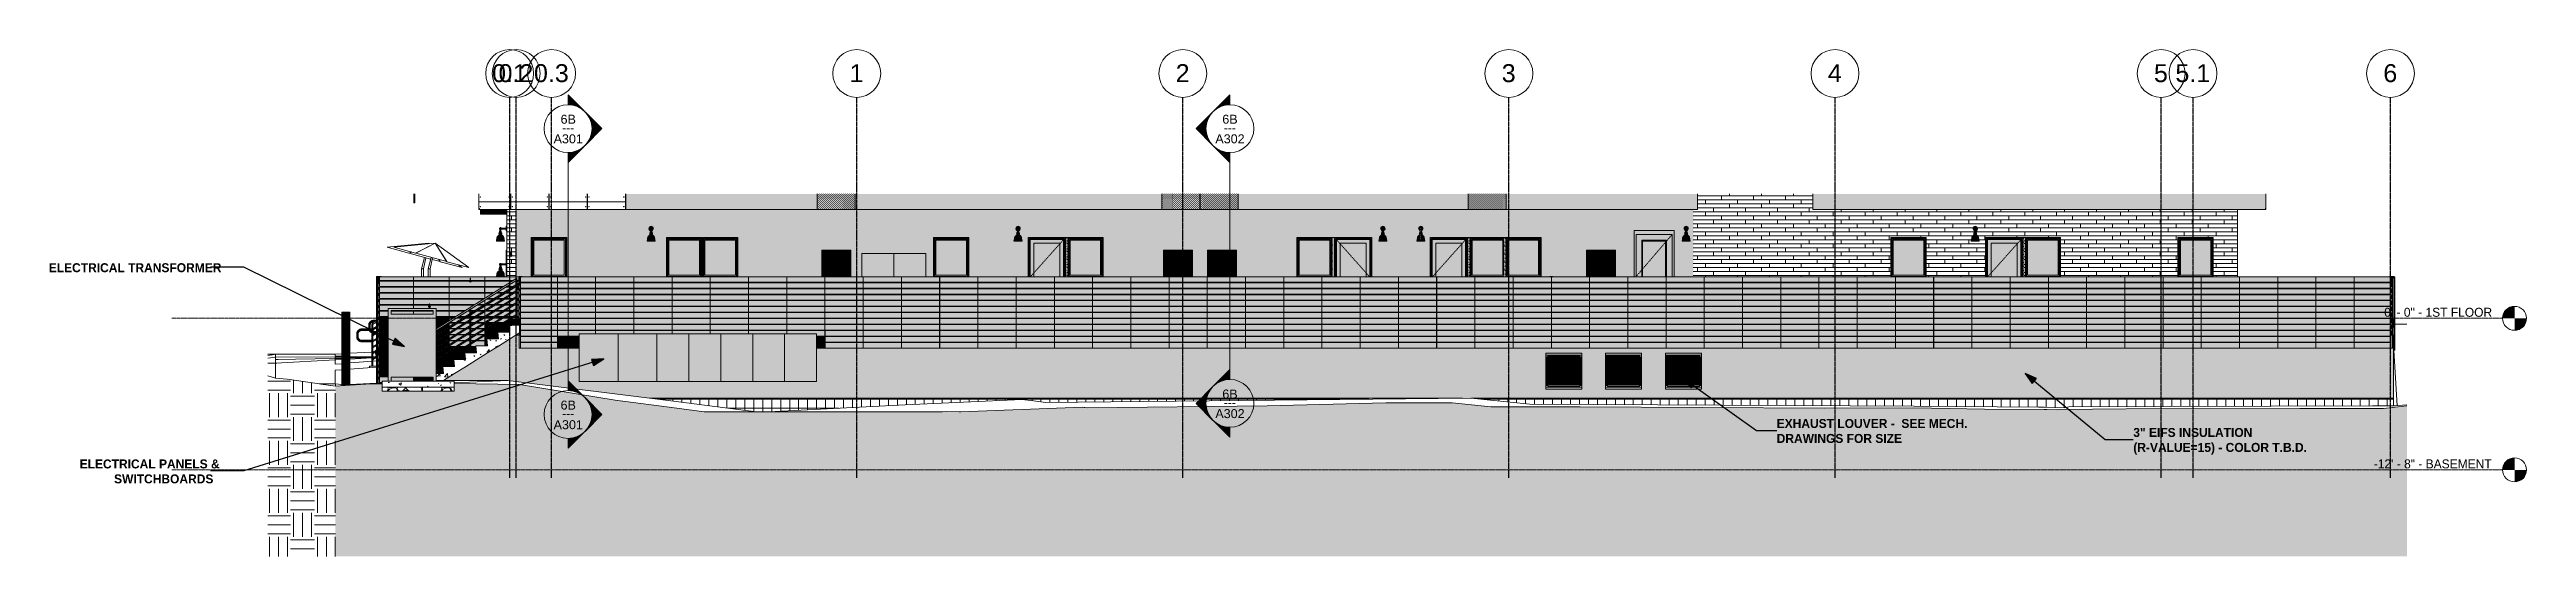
# Model space of a CAD drawing. Header units: inches. Extents: x -4168 to 4202, y -264 to 629.
# Drawn here: x 1718 to 4202, y -239 to 269 of the extents above; entities that cross this region are included whole.
import ezdxf

# ---------------------------------------------------------------- set-up
doc = ezdxf.new("R2010")
doc.units = ezdxf.units.IN
doc.header["$MEASUREMENT"] = 0
for name, pattern in [('Dash 1_16_', [0.125, 0.0625, -0.0625]), ('Grid Line 1_2_', [0.875, 0.5, -0.125, 0.125, -0.125]), ('Grid Line 1_2__2_', [0.875, 0.5, -0.125, 0.125, -0.125]), ('Hidden 1_8_', [0.1875, 0.125, -0.0625])]:
    doc.linetypes.add(name, pattern=pattern)
for name, color, linetype, lineweight in [('0-2', 7, 'Continuous', 9), ('0-3', 165, 'Continuous', 5), ('0-5', 90, 'Continuous', 5), ('A-CLNG-1', 13, 'Continuous', 5), ('A-CLNG-2', 13, 'Continuous', 9), ('A-DOOR-5', 31, 'Continuous', 9), ('A-DOOR-6', 31, 'Dash 1_16_', 9), ('A-DOOR-FRAM', 31, 'Continuous', 9), ('A-DOOR-GLAZ', 31, 'Continuous', 9), ('A-FLOR-1', 192, 'Continuous', 5), ('A-FLOR-2', 192, 'Continuous', 9), ('A-FLOR-HRAL', 11, 'Continuous', 9), ('A-FLOR-LEVL', 51, 'Continuous', 9), ('A-FLOR-LEVL-1', 51, 'Grid Line 1_2_', 9), ('A-FLOR-MCUT', 51, 'Continuous', 13), ('A-FLOR-PATT-1', 252, 'Continuous', 9), ('A-GENM', 5, 'Continuous', 9), ('A-GENM-1', 5, 'Continuous', 5), ('A-GENM-2', 57, 'Continuous', 9), ('A-GLAZ-1', 151, 'Continuous', 9), ('A-GLAZ-2', 57, 'Continuous', 9), ('A-GLAZ-CURT', 52, 'Continuous', 9), ('A-GLAZ-CWMG', 51, 'Continuous', 9), ('A-WALL-2', 113, 'Continuous', 5), ('A-WALL-3', 113, 'Continuous', 9), ('A-WALL-PATT-3', 111, 'Continuous', 9), ('C-TOPO', 7, 'Continuous', 9), ('C-TOPO-1', 252, 'Continuous', 9), ('E-ELEC-EQPM', 71, 'Continuous', 9), ('E-ELEC-EQPM-1', 57, 'Continuous', 9), ('E-LITE-EQPM', 33, 'Continuous', 9), ('G-ANNO-SYMB', 111, 'Continuous', 9), ('G-ANNO-TEXT', 231, 'Continuous', 30), ('G-ANNO-TEXT-1', 231, 'Continuous', 9), ('G-IMPT', 8, 'Continuous', 9), ('I-FURN', 30, 'Continuous', 9), ('S-BEAM-2', 7, 'Continuous', 9), ('S-BEAM-4', 10, 'Continuous', 9), ('S-BEAM-5', 253, 'Continuous', 9), ('S-BEAM-6', 7, 'Hidden 1_8_', 9), ('S-FNDN', 32, 'Continuous', 13), ('S-FNDN-2', 7, 'Continuous', 9), ('S-FNDN-5', 254, 'Continuous', 9), ('S-FNDN-6', 32, 'Continuous', 9), ('S-GRID-1', 1, 'Grid Line 1_2__2_', 30), ('S-GRID-IDEN', 1, 'Continuous', 9), ('S-GRID-IDEN-1', 147, 'Continuous', 9), ('S-STRS', 31, 'Continuous', 9), ('S-STRS-1', 57, 'Continuous', 9)]:
    doc.layers.add(name, color=color, linetype=linetype, lineweight=lineweight)
doc.styles.add('Arial', font='arial.ttf', dxfattribs={"height": 9})
doc.styles.add('Arial_1', font='arial.ttf', dxfattribs={"height": 18})
doc.styles.add('Century Gothic', font='ufonts.com_century-gothic.ttf', dxfattribs={"height": 9})
doc.styles.add('Century Gothic_B', font='GOTHICB.TTF', dxfattribs={"height": 9})
pattern_1 = [(0, (-2936.56, 0), (24, 24), [24, -24]), (0, (-2936.56, 9), (24, 24), [24, -24]), (0, (-2936.56, 18), (24, 24), [24, -24]), (90, (-2933.56, 21), (-24, 24), [24, -24]), (90, (-2924.56, 21), (-24, 24), [24, -24]), (90, (-2915.56, 21), (-24, 24), [24, -24])]
pattern_2 = [(0, (2180.9893, -29.2), (0, 4), []), (90, (2180.989, -29.2), (-8, 8), [4, -28]), (90, (2196.989, -25.2), (-8, 8), [4, -28])]
pattern_3 = [(50, (3072.065, 0), (27.5427, -2.4099), [2.88, -31.68]), (355, (3072.065, 0), (-5.32784, 28.8843), [2.304, -25.344]), (100.451, (3074.36, -0.2), (22.2153, 26.4739), [2.448, -26.924]), (46.184, (3072.065, 7.68), (40.9819, -6.3564), [4.32, -47.52]), (96.636, (3075.48, 7.15), (35.8907, 37.4062), [3.671, -40.386]), (351.184, (3072.065, 7.68), (35.891, 37.4062), [3.456, -38.016]), (21, (3075.905, 5.76), (22.92104, -15.46073), [2.88, -31.68]), (326, (3075.905, 5.76), (9.3435, 27.8457), [2.304, -25.344]), (71.451, (3077.815, 4.472), (32.2648, 12.3844), [2.448, -26.924]), (37.5, (3072.065, 0), (0.466855, 12.78271), [1.267, -23.77, 1.267, -24.461, -25.44]), (37.5, (3072.065, 0), (0.466855, 12.78271), [-50.765, 1.267, -24.173]), (7.5, (3072.065, 0), (10.10159, 15.14509), [1.267, -13.402, 1.267, -23.194, -9.696]), (7.5, (3072.065, 0), (10.10159, 15.14509), [-39.13, 1.267, -8.429]), (327.5, (3063.502, 0), (20.49916, -0.86578), [1.267, -8.333, 1.267, -28.685, -39.744]), (327.5, (3063.502, 0), (20.49916, -0.86578), [-39.552, 1.267, -38.477]), (317.5, (3059.662, 0), (22.39478, 3.8443), [1.267, -11.213, 1.267, -18.624, -28.224]), (317.5, (3059.662, 0), (22.39478, 3.8443), [-32.371, 1.267, -26.957])]

msp = doc.modelspace()

# ---------------------------------------------------------------- texts
at = {"layer": 'A-FLOR-LEVL', "char_height": 9, "attachment_point": 1, "style": 'Century Gothic'}
for s, insert, width in [('0\' - 0" - 1ST FLOOR', (4059.0638, 10.5508), 129.987), ('-12\' - 8" - BASEMENT', (4048.5567, -141.4492), 142.713)]:
    msp.add_mtext(s, dxfattribs=dict(at, insert=insert, width=width))
at = {"layer": 'G-ANNO-SYMB', "char_height": 9, "attachment_point": 1}
for s, insert, width, style in [('6B', (2230.3287, 204.0997), 18.786, 'Arial'), ('6B', (2893.9036, 204.0997), 18.786, 'Arial'), ('A301', (2223.3365, 184.4634), 35.754, 'Arial'), ('---', (2231.9293, 195.593), 15.453, 'Century Gothic'), ('A302', (2886.9115, 184.4634), 35.754, 'Arial'), ('---', (2895.5043, 195.593), 15.453, 'Century Gothic'), ('6B', (2893.9036, -71.3983), 18.786, 'Arial'), ('6B', (2230.3287, -82.5185), 18.786, 'Arial'), ('---', (2231.9293, -91.0252), 15.453, 'Century Gothic'), ('A302', (2886.9115, -91.0346), 35.754, 'Arial'), ('---', (2895.5043, -79.905), 15.453, 'Century Gothic'), ('A301', (2223.3365, -102.1548), 35.754, 'Arial')]:
    msp.add_mtext(s, dxfattribs=dict(at, insert=insert, width=width, style=style))
at = {"layer": 'G-ANNO-TEXT-1', "char_height": 9, "attachment_point": 1, "style": 'Century Gothic_B'}
for s, insert, width in [('ELECTRICAL TRANSFORMER', (1717.0755, 55.2376), 196.647), ('EXHAUST LOUVER -  SEE MECH.', (3449.8133, -100.9302), 224.523), ('DRAWINGS FOR SIZE', (3449.8133, -115.9302), 148.773), ('3" EIFS INSULATION', (3807.422, -109.9302), 137.865), ('ELECTRICAL PANELS &', (1748.0677, -141.49), 159.075), ('(R-VALUE=15) - COLOR T.B.D.', (3807.422, -124.9302), 213.312), ('SWITCHBOARDS', (1782.5677, -156.49), 117.261)]:
    msp.add_mtext(s, dxfattribs=dict(at, insert=insert, width=width))

# ---------------------------------------------------------------- blocks, each defined once
blk = doc.blocks.new('CTR  - Topography_rvt-3-BUILDING ELEVATION - WEST - BASEMENT WALL')
at = {"layer": 'C-TOPO-1'}
h = blk.add_hatch(dxfattribs=at)
h.set_pattern_fill('FP_3', color=256, style=0, pattern_type=2)
h.set_pattern_definition(pattern_1)
h.paths.add_polyline_path([(-4072, -238.8), (-4064.2, -238.8), (-4064.2, -59.9), (-4072, -57.7), (-4072, -147.9)], flags=0)
h = blk.add_hatch(dxfattribs=at)
h.set_pattern_fill('FP_3', color=256, style=0, pattern_type=2)
h.set_pattern_definition(pattern_1)
h.paths.add_polyline_path([(-4059.4, -238.8), (-4004, -238.8), (-4004, -68), (-4052.3, -61.1), (-4064.2, -59.9), (-4064.2, -238.8)], flags=0)
h = blk.add_hatch(dxfattribs=at)
h.set_pattern_fill('FP_3', color=256, style=0, pattern_type=2)
h.set_pattern_definition(pattern_1)
h.paths.add_polyline_path([(-3267.6, -238.8), (-1926.9, -238.8), (-1926.9, -87.6), (-1950.4, -90.3), (-2034.3, -90.3), (-2208.4, -90.9), (-2276, -91.3), (-2278.1, -91.8), (-2287.8, -91.4), (-2295.6, -91.4), (-2350.5, -91), (-2421.2, -89.9), (-2510.5, -90.1), (-2755.7, -88.8), (-2845.5, -88.7), (-2884.1, -84.7), (-2950.8, -84.7), (-3069.7, -87.8), (-3249.8, -89.7), (-3254.9, -89.1), (-3376.9, -93.6), (-3390.8, -93.3), (-3396.5, -93.6), (-3634.2, -93.6), (-3723.7, -82.1), (-3819.5, -66.3), (-3885.1, -65.5), (-3885.1, -73), (-3957.1, -73), (-3957.1, -65.9), (-3964.2, -65.8), (-3970.4, -65.8), (-4004, -68), (-4004, -238.8), (-3310.4, -238.8)], flags=0)
at = {"layer": 'C-TOPO'}
for p, q in [((-3883.5, -10.3), (-3883.8, -10.2)), ((-3882.2, -10.7), (-3882.3, -10.7)), ((-3879.2, -10.7), (-3881.8, -10.4)), ((-3876.3, -10.7), (-3881.7, -10.4)), ((-3876.7, -10.2), (-3874.1, -10.4)), ((-3872.4, -10.5), (-3869.4, -10.7)), ((-3862.3, -16.7), (-3862.9, -16.6)), ((-3851.8, -10.2), (-3851.2, -10.7)), ((-3836.1, -10.7), (-3839, -10.2)), ((-3455.6, -11.8), (-3463.3, -12.3)), ((-3352.7, -12.2), (-3354.4, -12.3)), ((-3352.7, -12.2), (-3354.4, -12.3)), ((-3354.4, -12.3), (-3352.7, -12.2)), ((-3350.8, -12.3), (-3352.7, -12.2)), ((-3350.8, -12.3), (-3352.7, -12.2)), ((-3352.7, -12.2), (-3350.8, -12.3)), ((-3282.9, -11.8), (-3278.7, -12.3)), ((-2620.5, -11.8), (-2620.9, -12.3)), ((-2552.7, -11.8), (-2555.5, -12.3)), ((-2555.5, -12.3), (-2552.7, -11.8)), ((-2555.5, -12.3), (-2552.7, -11.8)), ((-2370.3, -12.2), (-2371.1, -11.8)), ((-2340, -12.3), (-2353.8, -11.8)), ((-2353.8, -11.8), (-2340, -12.3)), ((-2353.8, -11.8), (-2340, -12.3)), ((-2048.8, -12.3), (-2050.9, -11.8)), ((-1947.1, -11.8), (-1949.3, -12.3)), ((-1947.1, -11.8), (-1949.2, -12.3)), ((-1949.2, -12.3), (-1947.1, -11.8)), ((-1949.2, -12.3), (-1947.1, -11.8)), ((-1939.1, -6), (-1935.4, -6)), ((-1926.9, -5.8), (-1935.4, -6)), ((-1935.4, -6), (-1934.9, -6)), ((-1935.4, -6), (-1935.2, -6)), ((-4066.2, -36), (-4072, -36.3)), ((-4066.2, -36), (-4072, -36.1)), ((-4064.2, -36), (-4072, -37.3)), ((-4064.2, -36), (-4072, -37.3)), ((-4072, -37.3), (-4064.2, -36)), ((-4064.2, -36), (-4072, -37.4)), ((-4064.2, -39), (-4072, -39.8)), ((-4072, -45), (-4064.2, -45)), ((-4069.1, -36.8), (-4066.2, -36)), ((-4064.2, -36), (-4068.5, -36.8)), ((-4064.2, -36), (-4066.2, -36)), ((-4064.2, -45), (-4065.6, -45.1)), ((-4064.2, -39), (-4064.8, -39.1)), ((-4004.2, -35.9), (-4064.2, -36)), ((-4064.2, -36), (-4064.2, -39)), ((-4064.2, -36), (-4064.2, -39)), ((-4064.2, -36), (-4064.2, -36)), ((-4064.2, -36), (-4004.2, -36)), ((-4064.2, -36), (-4064.2, -36)), ((-4064.2, -36), (-4064.2, -36)), ((-4064.2, -36), (-4064.2, -36)), ((-4004.2, -38.7), (-4064.2, -39)), ((-4004.2, -38.7), (-4064.2, -39)), ((-4064.2, -39), (-4064.2, -41.3)), ((-4064.2, -39), (-4064.2, -41.3)), ((-4064.2, -39), (-4064.2, -39)), ((-4064.2, -41.2), (-4004.2, -40.3)), ((-4061.8, -41.2), (-4064.2, -41.2)), ((-4061.7, -41.2), (-4064.2, -41.3)), ((-4061.5, -41.2), (-4064.2, -41.2)), ((-4064.2, -41.2), (-4064.2, -41.3)), ((-4064.2, -41.3), (-4064.2, -45)), ((-4064.2, -41.3), (-4064.2, -45)), ((-4064.2, -45), (-4004.2, -41.7)), ((-4062.9, -44.9), (-4064.2, -45)), ((-4064.2, -45), (-4064.2, -45)), ((-4064.2, -45), (-4064.2, -48.1)), ((-4064.2, -48.1), (-4064.2, -45)), ((-4064.2, -45), (-4064.2, -45)), ((-4063.8, -45), (-4064.2, -45)), ((-4063.6, -45), (-4064.2, -45)), ((-4064.2, -45), (-4064.2, -45)), ((-4064.2, -48.4), (-4064.2, -48.1)), ((-4064.2, -48.4), (-4064.2, -48.1)), ((-4064.2, -48.4), (-4064.2, -49.8)), ((-4064.2, -48.4), (-4064.2, -49.8)), ((-4006.2, -36), (-4004.2, -35.9)), ((-4006.1, -36), (-4006.2, -36)), ((-4004.2, -35.9), (-4005.8, -35.9)), ((-3997.7, -35.5), (-4004.2, -35.9)), ((-4004.2, -36), (-4004.2, -35.9)), ((-4004.2, -35.9), (-4004.2, -36)), ((-4004.2, -36), (-4004.2, -36)), ((-4004.2, -36), (-4004.2, -38.1)), ((-4004.2, -36), (-4004.2, -36)), ((-4004.2, -36), (-4004.2, -38.1)), ((-4004.2, -36), (-4004.2, -36)), ((-3997.7, -38.1), (-4004.2, -38.1)), ((-3997.7, -38.1), (-4004.2, -38.1)), ((-3997.7, -38.7), (-4004.2, -38.7)), ((-4004.2, -39), (-4004.2, -38.7)), ((-3997.7, -38.7), (-4004.2, -38.7)), ((-4004.2, -38.7), (-4004.2, -39)), ((-4004.2, -39), (-4004.2, -39.3)), ((-4000.7, -39), (-4004.2, -39)), ((-3997.7, -39), (-4004.2, -39)), ((-4004.2, -39), (-4004.2, -39.3)), ((-4004.2, -39.3), (-4004.2, -40.3)), ((-4004.2, -40.3), (-4004.2, -39.3)), ((-3997.7, -40.2), (-4004.2, -40.3)), ((-4004.2, -41.7), (-4004.2, -40.3)), ((-4004.2, -40.3), (-4004.2, -41.7)), ((-3997.7, -41.3), (-4004.2, -41.7)), ((-4004.2, -41.7), (-4004.2, -42.9)), ((-4003.8, -41.7), (-4004.2, -41.7)), ((-4004.2, -41.7), (-4004.2, -42.9)), ((-4004.2, -43.4), (-4004.2, -42.9)), ((-4004.2, -43.4), (-4004.2, -42.9)), ((-4004.2, -43.4), (-4004.2, -44)), ((-4004.2, -43.4), (-4004.2, -44)), ((-4004.2, -44.5), (-4004.2, -44)), ((-4004.2, -44.5), (-4004.2, -44)), ((-4004.2, -44.5), (-4004.2, -46.1)), ((-4004.2, -44.5), (-4004.2, -46.1)), ((-3997.7, -45.5), (-4004.2, -46.1)), ((-3997.7, -45.5), (-4004.2, -46.1)), ((-3967.4, -33.9), (-3989.7, -35.1)), ((-3967.4, -38.5), (-3989.7, -38.2)), ((-3967.4, -38.5), (-3989.7, -38.2)), ((-3967.4, -39.1), (-3989.7, -38.8)), ((-3967.4, -39.1), (-3989.7, -38.8)), ((-3967.4, -39.3), (-3989.7, -39.1)), ((-3967.6, -39.7), (-3989.7, -40)), ((-3967.4, -39.7), (-3989.7, -40.9)), ((-3980.4, -43.9), (-3989.7, -44.8)), ((-3980.4, -43.9), (-3989.7, -44.8)), ((-3962.8, -49), (-3989.7, -51)), ((-3962.8, -49), (-3989.7, -51)), ((-3980.4, -43.9), (-3967.4, -43)), ((-3980.4, -43.9), (-3967.4, -43)), ((-3967.4, -33.8), (-3968.1, -33.9)), ((-3965.2, -33.4), (-3966.4, -33.6)), ((-3965.9, -33.8), (-3966.4, -33.8)), ((-3964, -38.5), (-3966.4, -38.5)), ((-3964, -38.5), (-3966.4, -38.5)), ((-3965.1, -39.1), (-3966.4, -39.1)), ((-3965.1, -39.1), (-3966.4, -39.1)), ((-3965.5, -39.3), (-3966.4, -39.3)), ((-3966.1, -39.6), (-3966.4, -39.6)), ((-3966.4, -42.9), (-3962.8, -42.7)), ((-3966.4, -42.9), (-3962.8, -42.7)), ((-3962.8, -38), (-3966.1, -39.6)), ((-3868.2, -34.5), (-3867.2, -34.2)), ((-1939.8, -31.8), (-1936.5, -87.6)), ((-4064.2, -59.9), (-4072, -57.7)), ((-4072, -57.7), (-4064.2, -59.9)), ((-4064.2, -49.8), (-4064.2, -50.9)), ((-4064.2, -49.8), (-4064.2, -50.9)), ((-4064.2, -50.9), (-4064.2, -51.8)), ((-4064.2, -51.8), (-4064.2, -50.9)), ((-4064.2, -59.9), (-4064.2, -51.8)), ((-4064.2, -59.9), (-4064.2, -51.8)), ((-4064.2, -59.9), (-4052.3, -61.1)), ((-4052.3, -61.1), (-4064.2, -59.9)), ((-4052.3, -61.1), (-4004, -68)), ((-4020.4, -65.7), (-4004, -65.6)), ((-4018.7, -65.9), (-4004, -68)), ((-3997.7, -51.6), (-4004.2, -52)), ((-3997.7, -51.6), (-4004.2, -52)), ((-4004.2, -65.6), (-4004.2, -52)), ((-4004.2, -52), (-4004.2, -65.6)), ((-4004, -68), (-4004, -65.6)), ((-4004, -65.6), (-3997.9, -66.3)), ((-4004, -65.6), (-4004, -68)), ((-3970.4, -65.8), (-4004, -68)), ((-3997.7, -66.3), (-3997.9, -66.3)), ((-3997.7, -66.3), (-3997.9, -66.3)), ((-3997.7, -66.3), (-3997.9, -66.3)), ((-3957.1, -65), (-3989.7, -67)), ((-3962.8, -65), (-3989.7, -66.4)), ((-3957.1, -65), (-3989.7, -67)), ((-3988.2, -67), (-3970.4, -65.8)), ((-3957.1, -65), (-3970.4, -65.8)), ((-3970.4, -65.8), (-3964.2, -65.8)), ((-3970.4, -65.8), (-3964.2, -65.8)), ((-3964.2, -65.8), (-3957.1, -65.9)), ((-3957.1, -65.9), (-3964.2, -65.8)), ((-3957.1, -64.7), (-3958.3, -64.7)), ((-3915.3, -62.4), (-3924.9, -63)), ((-3915.3, -62.4), (-3917.6, -62.5)), ((-3906.1, -62.4), (-3915.3, -62.4)), ((-3903.6, -65.9), (-3903.8, -65.9)), ((-3831.3, -62.4), (-3903.1, -62.4)), ((-3900.4, -65.3), (-3900.6, -65.3)), ((-3831.3, -62.4), (-3885.1, -64.6)), ((-3885.1, -65.5), (-3819.5, -66.3)), ((-3819.5, -66.3), (-3885.1, -65.5)), ((-3831.3, -62.4), (-3838.3, -62.7)), ((-3662.3, -83.3), (-3831.3, -62.4)), ((-3819.5, -66.3), (-3723.7, -82.1)), ((-3723.7, -82.1), (-3819.5, -66.3)), ((-3723.7, -82.1), (-3661.6, -90.1)), ((-3661.6, -90.1), (-3723.7, -82.1)), ((-3582.2, -93.6), (-3662.3, -83.3)), ((-3662.3, -83.3), (-3582.2, -93.6)), ((-3582.2, -93.6), (-3662.3, -83.3)), ((-3661.6, -90.1), (-3634.2, -93.6)), ((-3634.2, -93.6), (-3661.6, -90.1)), ((-3634.2, -93.6), (-3633.2, -93.6)), ((-3633.2, -93.6), (-3634.2, -93.6)), ((-3633.7, -93.6), (-3634.2, -93.6)), ((-3633.2, -93.6), (-3630, -93.6)), ((-3630, -93.6), (-3633.2, -93.6)), ((-3630, -93.6), (-3564.5, -93.6)), ((-3630, -93.6), (-3564.5, -93.6)), ((-3432.7, -86.6), (-3569.7, -93.6)), ((-3569.7, -93.6), (-3432.7, -86.6)), ((-3432.7, -86.6), (-3569.7, -93.6)), ((-3564.5, -93.6), (-3396.5, -93.6)), ((-3396.5, -93.6), (-3564.5, -93.6)), ((-3432.7, -86.6), (-3315.8, -81.5)), ((-3432.7, -86.6), (-3315.8, -81.5)), ((-3315.8, -81.5), (-3432.7, -86.6)), ((-3396.5, -93.6), (-3390.8, -93.3)), ((-3396.5, -93.6), (-3390.8, -93.3)), ((-3395.3, -93.6), (-3396.5, -93.6)), ((-3390.8, -93.3), (-3376.9, -93.6)), ((-3376.9, -93.6), (-3390.8, -93.3)), ((-3378.6, -93.6), (-3376.9, -93.6)), ((-3376.9, -93.6), (-3254.9, -89.1)), ((-3254.9, -89.1), (-3376.9, -93.6)), ((-3304, -82.9), (-3315.8, -81.5)), ((-3315.8, -81.5), (-3304, -82.9)), ((-3304, -82.9), (-3315.8, -81.5)), ((-3291.9, -84.4), (-3304, -82.9)), ((-3304, -82.9), (-3291.9, -84.4)), ((-3291.9, -84.4), (-3304, -82.9)), ((-3291.9, -84.4), (-2865.6, -79.9)), ((-3291.9, -84.4), (-2865.6, -79.9)), ((-2865.6, -79.9), (-3291.9, -84.4)), ((-3249.8, -89.7), (-3254.9, -89.1)), ((-3253.3, -89.3), (-3249.8, -89.7)), ((-3249.8, -89.7), (-3069.7, -87.8)), ((-3069.7, -87.8), (-3249.8, -89.7)), ((-3069.7, -87.8), (-2950.8, -84.7)), ((-3069.7, -87.8), (-2950.8, -84.7)), ((-2950.8, -84.7), (-2884.1, -84.7)), ((-2884.1, -84.7), (-2950.8, -84.7)), ((-2884.1, -84.7), (-2845.5, -88.7)), ((-2845.5, -88.7), (-2884.1, -84.7)), ((-2806.5, -86.1), (-2865.6, -79.9)), ((-2865.6, -79.9), (-2806.5, -86.1)), ((-2806.5, -86.1), (-2865.6, -79.9)), ((-2845.5, -88.7), (-2755.7, -88.8)), ((-2755.7, -88.8), (-2845.5, -88.7)), ((-2420.9, -88.2), (-2806.5, -86.1)), ((-2806.5, -86.1), (-2420.9, -88.2)), ((-2420.9, -88.2), (-2806.5, -86.1)), ((-2755.7, -88.8), (-2510.5, -90.1)), ((-2510.5, -90.1), (-2755.7, -88.8)), ((-2510.5, -90.1), (-2421.2, -89.9)), ((-2510.5, -90.1), (-2421.2, -89.9)), ((-2421.2, -89.9), (-2350.5, -91)), ((-2350.5, -91), (-2421.2, -89.9)), ((-2296.1, -89.1), (-2420.9, -88.2)), ((-2420.9, -88.2), (-2296.1, -89.1)), ((-2296.1, -89.1), (-2420.9, -88.2)), ((-2350.5, -91), (-2290.6, -91.4)), ((-2290.6, -91.4), (-2350.5, -91)), ((-2290.2, -89.1), (-2296.1, -89.1)), ((-2296.1, -89.1), (-2290.2, -89.1)), ((-2290.2, -89.1), (-2296.1, -89.1)), ((-2290.6, -91.4), (-2287.8, -91.4)), ((-2287.8, -91.4), (-2290.6, -91.4)), ((-2270, -89.8), (-2290.2, -89.1)), ((-2290.2, -89.1), (-2270, -89.8)), ((-2270, -89.8), (-2290.2, -89.1)), ((-2287.8, -91.4), (-2278.1, -91.8)), ((-2278.1, -91.8), (-2287.8, -91.4)), ((-2276, -91.3), (-2278.1, -91.8)), ((-2276, -91.3), (-2208.4, -90.9)), ((-2276, -91.3), (-2208.4, -90.9)), ((-2270, -89.8), (-2265.7, -88.8)), ((-2270, -89.8), (-2265.7, -88.8)), ((-2265.7, -88.8), (-2270, -89.8)), ((-1961.2, -87.9), (-2265.7, -88.8)), ((-2265.7, -88.8), (-1961.2, -87.9)), ((-1961.2, -87.9), (-2265.7, -88.8)), ((-2208.4, -90.9), (-2034.3, -90.3)), ((-2034.3, -90.3), (-2208.4, -90.9)), ((-2034.3, -90.3), (-1962.3, -90.3)), ((-1962.3, -90.3), (-2034.3, -90.3)), ((-1962.3, -90.3), (-1950.4, -90.3)), ((-1950.4, -90.3), (-1962.3, -90.3)), ((-1940.3, -87.9), (-1961.2, -87.9)), ((-1961.2, -87.9), (-1940.3, -87.9)), ((-1940.3, -87.9), (-1961.2, -87.9)), ((-1950.4, -90.3), (-1926.9, -87.6)), ((-1926.9, -87.6), (-1950.4, -90.3)), ((-1940.3, -87.9), (-1926.9, -86.9)), ((-1938.8, -87.8), (-1940.3, -87.8)), ((-1938.8, -87.8), (-1940.3, -87.8)), ((-1940.3, -87.8), (-1938.8, -87.8)), ((-1940, -87.9), (-1940.3, -87.9))]:
    blk.add_line(p, q, dxfattribs=at)
blk = doc.blocks.new('034100 - Precast Structural Concrete - Solid Plank - 12_-1874961-BUILDING ELEVATION - WEST - BASEMENT WALL')
at = {"layer": 'S-BEAM-4'}
h = blk.add_hatch(color=256, dxfattribs=at)
h.paths.add_polyline_path([(-3819.8, -17), (-3819.8, -14.8), (-3823.3, -17), (-3820.6, -17)], flags=0)
h.paths.add_polyline_path([(-3535.7, -12.3), (-3491.3, -12.3), (-3491.3, -11.8), (-3818.3, -11.8), (-3818.3, -9), (-3819.3, -9), (-3819.3, -12), (-3816.8, -12), (-3816.8, -12.3), (-3551.5, -12.3)], flags=0)
at = {"layer": 'S-BEAM-2'}
blk.add_line((-3491.3, -11.8), (-3491.3, -12.3), dxfattribs=at)
blk = doc.blocks.new('316600 - Special Foundations - Diamond Pier - Generic - 316600 - Special Foundations - Diamond Pier - Generic-562664-BUILDING ELEVATION - WEST - BASEMENT WALL')
at = {"layer": 'S-FNDN-5'}
h = blk.add_hatch(color=256, dxfattribs=at)
h.paths.add_polyline_path([(-3964, -35.2), (-3962.8, -35.2), (-3962.8, -33.6), (-3963.5, -33.6), (-3963.8, -33.8), (-3963.9, -35.1)], flags=0)
h.paths.add_polyline_path([(-3958.3, -34.7), (-3957, -34.7), (-3956.2, -34.2), (-3958.3, -34.3), (-3958.3, -34.7)], flags=0)
for points in [[(-3963.1, -38.1), (-3962.8, -38), (-3962.8, -35.2), (-3964, -35.2), (-3963.1, -38.1)], [(-3963.2, -33.6), (-3962.8, -33.6), (-3962.8, -33.2), (-3963.5, -33.6), (-3963.2, -33.6)], [(-3962.8, -32.1), (-3962.8, -32), (-3962.8, -31.2), (-3963.2, -31.5), (-3963.2, -31.6), (-3962.9, -32)]]:
    blk.add_hatch(color=256, dxfattribs=at).paths.add_polyline_path(points, flags=0)
at = {"layer": 'S-FNDN-2'}
for p, q in [((-3963.8, -33.8), (-3964, -35.2)), ((-3964, -35.2), (-3963.1, -38.1)), ((-3962.8, -35.2), (-3964, -35.2)), ((-3962.8, -33.6), (-3963.5, -33.6)), ((-3963.2, -31.6), (-3962.8, -32.1))]:
    blk.add_line(p, q, dxfattribs=at)
blk.add_ellipse((-3962.7, -31.2), major_axis=(0.483, 0.397), ratio=0.145209, start_param=1.645197, end_param=3.141593, dxfattribs=at)
blk = doc.blocks.new('034100 - Precast Structural Concrete - Solid Plank - 12_-1863259-BUILDING ELEVATION - WEST - BASEMENT WALL')
at = {"layer": 'S-BEAM-4'}
h = blk.add_hatch(color=256, dxfattribs=at)
h.paths.add_polyline_path([(-3820.3, -3.3), (-3819.8, -3.3), (-3819.8, -3), (-3821.8, -3), (-3821.8, -3.3), (-3820.6, -3.3)], flags=0)
h.paths.add_polyline_path([(-3823.2, -3.3), (-3822.8, -3.3), (-3822.8, -3), (-3823.3, -3), (-3823.3, -3.3)], flags=0)
h = blk.add_hatch(color=256, dxfattribs=at)
h.paths.add_polyline_path([(-3819.8, -4.6), (-3819.8, -3.3), (-3821.8, -3.3), (-3821.8, -4.6), (-3820.6, -4.6)], flags=0)
h.paths.add_polyline_path([(-3822.8, -4.6), (-3822.8, -3.3), (-3823.3, -3.3), (-3823.3, -4.6), (-3823.2, -4.6)], flags=0)
h = blk.add_hatch(color=256, dxfattribs=at)
h.paths.add_polyline_path([(-3819.8, -5), (-3819.8, -4.6), (-3821.8, -4.6), (-3821.8, -5), (-3820.6, -5)], flags=0)
h.paths.add_polyline_path([(-3823.2, -5), (-3822.8, -5), (-3822.8, -4.6), (-3823.3, -4.6), (-3823.3, -5)], flags=0)
h = blk.add_hatch(color=256, dxfattribs=at)
h.paths.add_polyline_path([(-3821.8, -6.9), (-3819.3, -6.9), (-3819.3, -6), (-3819.8, -6), (-3819.8, -5), (-3821.8, -5), (-3821.8, -5.9)], flags=0)
h.paths.add_polyline_path([(-3822.8, -6.9), (-3822.8, -5), (-3823.3, -5), (-3823.3, -6.9)], flags=0)
at = {"layer": 'S-BEAM-2'}
for p, q in [((-3823.3, -3.3), (-3823.3, -3)), ((-3823.3, -3), (-3822.8, -3)), ((-3823.3, -4.6), (-3823.3, -3.3)), ((-3823.3, -3.3), (-3822.8, -3.3)), ((-3823.3, -5), (-3823.3, -4.6)), ((-3823.3, -4.6), (-3822.8, -4.6)), ((-3823.3, -6.9), (-3823.3, -5)), ((-3823.3, -5), (-3822.8, -5)), ((-3821.8, -3), (-3819.8, -3)), ((-3821.8, -3.3), (-3819.8, -3.3)), ((-3821.8, -4.6), (-3819.8, -4.6)), ((-3821.8, -5), (-3819.8, -5))]:
    blk.add_line(p, q, dxfattribs=at)
blk = doc.blocks.new('C-Channel - C15X40-1983265-BUILDING ELEVATION - WEST - BASEMENT WALL')
at = {"layer": 'S-BEAM-5'}
blk.add_hatch(color=256, dxfattribs=at).paths.add_polyline_path([(-3837.4, 104.5), (-3832.1, 104.5), (-3832.1, 109.2), (-3858.7, 109.2), (-3858.7, 104.5), (-3851.8, 104.5)], flags=0)
at = {"layer": 'S-BEAM-2'}
for p, q in [((-3858.7, 104.5), (-3858.7, 109.2)), ((-3832.1, 104.5), (-3858.7, 104.5))]:
    blk.add_line(p, q, dxfattribs=at)
at = {"layer": 'S-BEAM-6'}
blk.add_line((-3832.1, 105.2), (-3858.7, 105.2), dxfattribs=at)
blk = doc.blocks.new('Grid - Grid Head - Circle-1738874-BUILDING ELEVATION - WEST - BASEMENT WALL')
at = {"layer": 'S-GRID-IDEN-1'}
for start, end in [(0, 180), (180, 360)]:
    blk.add_arc((-3481.3, 245.5), 24, start, end, dxfattribs=at)
blk = doc.blocks.new('CTR - 1st Phase - Structure_rvt-3-BUILDING ELEVATION - WEST - BASEMENT WALL')
at = {"layer": 'S-GRID-1'}
for p, q in [((-3829.3, -159.8), (-3829.3, 221.5)), ((-3822.8, -159.8), (-3822.8, 221.5)), ((-3787.3, -159.8), (-3787.3, 221.5)), ((-3481.3, -159.8), (-3481.3, 221.5)), ((-3154.3, -159.8), (-3154.3, 221.5)), ((-2827.3, -159.8), (-2827.3, 221.5)), ((-2500.3, -159.8), (-2500.3, 221.5)), ((-2173.3, -159.8), (-2173.3, 221.5)), ((-2141.3, -159.8), (-2141.3, 221.5)), ((-1943.3, -159.8), (-1943.3, 221.5))]:
    blk.add_line(p, q, dxfattribs=at)
at = {"layer": '0-2'}
for name in ['C-Channel - C15X40-1983265-BUILDING ELEVATION - WEST - BASEMENT WALL', '034100 - Precast Structural Concrete - Solid Plank - 12_-1863259-BUILDING ELEVATION - WEST - BASEMENT WALL', '034100 - Precast Structural Concrete - Solid Plank - 12_-1874961-BUILDING ELEVATION - WEST - BASEMENT WALL', '316600 - Special Foundations - Diamond Pier - Generic - 316600 - Special Foundations - Diamond Pier - Generic-562664-BUILDING ELEVATION - WEST - BASEMENT WALL']:
    blk.add_blockref(name, (0, 0), dxfattribs=at)
at = {"layer": '0-3'}
for p in [(-348, 0), (-341.5, 0), (-306, 0), (0, 0), (327, 0), (654, 0), (981, 0), (1308, 0), (1340, 0), (1538, 0)]:
    blk.add_blockref('Grid - Grid Head - Circle-1738874-BUILDING ELEVATION - WEST - BASEMENT WALL', p, dxfattribs=at)
at = {"layer": 'S-GRID-IDEN', "char_height": 18, "attachment_point": 1, "style": 'Arial_1'}
for s, insert, width in [('0.1', (-3847, 254.8), 42.42), ('0.2', (-3840.5, 254.8), 42.42), ('0.3', (-3805, 254.8), 42.42), ('1', (-3488.5, 254.8), 16.968), ('2', (-3161.5, 254.8), 16.968), ('3', (-2834.5, 254.8), 16.968), ('4', (-2507.5, 254.8), 16.968), ('5', (-2180.5, 254.8), 16.968), ('5.1', (-2159, 254.8), 42.42), ('6', (-1950.5, 254.8), 16.968)]:
    blk.add_mtext(s, dxfattribs=dict(at, insert=insert, width=width))
blk = doc.blocks.new('Outdoor Table01 - 02ZUTB01_dwg-2525485-BUILDING ELEVATION - WEST - BASEMENT WALL')
at = {"layer": 'G-IMPT'}
for p, q in [((-3904, 75.5), (-3945.6, 71.3)), ((-3904, 75.5), (-3945.6, 71.3)), ((-3904, 75.5), (-3945.4, 71.3)), ((-3904, 75.5), (-3923.6, 65.3)), ((-3923.4, 65.2), (-3904, 75.5)), ((-3904, 75.5), (-3892.5, 56.8)), ((-3904, 75.5), (-3870.3, 50.8)), ((-3904, 75.5), (-3870.3, 50.8)), ((-3904, 75.5), (-3892.2, 56.7)), ((-3904, 75.5), (-3870.4, 50.8)), ((-3945.4, 71.3), (-3923.6, 65.3)), ((-3923.4, 65.2), (-3892.5, 56.8)), ((-3911, 49.5), (-3908.2, 61.1)), ((-3909, 49.5), (-3906.7, 60.7)), ((-3892.2, 56.7), (-3870.4, 50.8)), ((-3950, 25.8), (-3949.9, 25.3)), ((-3949.4, 25.8), (-3949.2, 25.3)), ((-3949, 25.8), (-3948.9, 25.3)), ((-3948.6, 25.3), (-3948.7, 25.8)), ((-3934, 25.3), (-3934, 25.8)), ((-3933.2, 25.3), (-3933.2, 25.8)), ((-3930.8, 25.3), (-3930.8, 25.8)), ((-3927, 25.3), (-3927, 25.8)), ((-3922, 25.3), (-3922, 25.8)), ((-3919.5, 25.8), (-3919.5, 25.3)), ((-3919.3, 25.3), (-3919.4, 25.8)), ((-3915, 25.8), (-3915, 25.3)), ((-3911, 41.7), (-3911, 49.5)), ((-3911, 49.5), (-3909, 49.5)), ((-3911, 37.3), (-3911, 37.8)), ((-3911, 31.3), (-3911, 31.8)), ((-3909, 41.7), (-3909, 49.5)), ((-3909, 37.3), (-3909, 37.8)), ((-3909, 31.3), (-3909, 31.8)), ((-3904, 25.8), (-3904, 25.3)), ((-3899.6, 25.8), (-3899.6, 25.3)), ((-3899.5, 25.8), (-3899.5, 25.3)), ((-3898, 25.3), (-3898, 25.8)), ((-3893, 25.3), (-3893, 25.8)), ((-3889.2, 25.3), (-3889.2, 25.8)), ((-3886.8, 25.3), (-3886.8, 25.8)), ((-3886, 25.3), (-3886, 25.8)), ((-3871.4, 25.3), (-3871.2, 25.8)), ((-3871, 25.8), (-3871.1, 25.3)), ((-3870.7, 25.3), (-3870.6, 25.8)), ((-3870, 25.8), (-3870.1, 25.3)), ((-3947.8, 7.8), (-3947.8, 7.3)), ((-3947.7, 19.8), (-3947.6, 19.3)), ((-3947.6, 13.8), (-3947.6, 13.3)), ((-3946.6, 19.3), (-3946.8, 19.8)), ((-3946.8, 7.8), (-3946.8, 7.3)), ((-3946.6, 13.8), (-3946.6, 13.3)), ((-3945, 19.5), (-3945.5, 19.3)), ((-3938, 19.8), (-3945, 19.5)), ((-3945, 19.5), (-3945, 19.3)), ((-3932.8, 19.3), (-3932.9, 19.8)), ((-3931.8, 19.3), (-3931.9, 19.8)), ((-3931.6, 13.3), (-3931.7, 13.8)), ((-3929.8, 19.6), (-3930.8, 19.8)), ((-3930.7, 13.3), (-3930.8, 13.8)), ((-3930.4, 7.3), (-3930.5, 7.8)), ((-3929.8, 19.6), (-3929.7, 19.3)), ((-3929.8, 19.6), (-3929.8, 19.3)), ((-3929.5, 7.3), (-3929.6, 7.8)), ((-3920.5, 19.6), (-3920.5, 19.8)), ((-3920.5, 19.3), (-3920.5, 19.6)), ((-3920.5, 19.3), (-3920.5, 19.6)), ((-3920.5, 19.6), (-3920.4, 19.3)), ((-3920.5, 19.6), (-3920.5, 19.5)), ((-3920.5, 19.6), (-3919.4, 19.3)), ((-3920.5, 19.5), (-3920.4, 19.4)), ((-3920.5, 13.3), (-3920.5, 13.8)), ((-3920.5, 13.3), (-3920.5, 13.8)), ((-3920.5, 7.3), (-3920.5, 7.8)), ((-3920.5, 7.3), (-3920.5, 7.8)), ((-3920.3, 7.8), (-3920.3, 7.3)), ((-3920.3, 7.8), (-3920.3, 7.3)), ((-3920.3, 7.8), (-3920.3, 7.3)), ((-3920.1, 13.8), (-3920.1, 13.3)), ((-3920.1, 13.8), (-3920.1, 13.3)), ((-3920.1, 13.8), (-3920.1, 13.3)), ((-3919.5, 19.8), (-3919.5, 19.5)), ((-3919.5, 19.5), (-3919.5, 19.3)), ((-3919.5, 19.3), (-3919.5, 19.5)), ((-3919.5, 19.5), (-3919.3, 19.3)), ((-3918.5, 19.3), (-3919.5, 19.5)), ((-3919.5, 13.8), (-3919.5, 13.3)), ((-3919.5, 13.3), (-3919.5, 13.8)), ((-3919.5, 7.8), (-3919.5, 7.3)), ((-3919.5, 7.3), (-3919.5, 7.8)), ((-3919.4, 19.3), (-3919.4, 19.4)), ((-3919.3, 7.3), (-3919.3, 7.8)), ((-3919.3, 7.3), (-3919.3, 7.8)), ((-3919.1, 13.3), (-3919.1, 13.8)), ((-3919.1, 13.3), (-3919.1, 13.8)), ((-3919, 19.3), (-3919, 19.8)), ((-3919, 19.3), (-3919, 19.8)), ((-3916.2, 19.3), (-3918.4, 19.8)), ((-3911.7, 7.8), (-3912.4, 7.3)), ((-3911.4, 19.8), (-3911.4, 19.3)), ((-3911.4, 13.8), (-3911.4, 13.3)), ((-3910.7, 7.5), (-3911.1, 7.8)), ((-3910.7, 7.5), (-3911, 7.3)), ((-3910.7, 19.8), (-3910.7, 19.3)), ((-3910.7, 13.8), (-3910.7, 13.3)), ((-3910.7, 13.5), (-3910.1, 13.5)), ((-3910.7, 7.8), (-3910.7, 7.5)), ((-3909.6, 13.5), (-3909.3, 13.5)), ((-3909.3, 19.3), (-3909.3, 19.8)), ((-3909.3, 13.3), (-3909.3, 13.8)), ((-3909.3, 7.5), (-3909.3, 7.8)), ((-3908.9, 7.8), (-3909.3, 7.5)), ((-3909.3, 7.5), (-3909, 7.3)), ((-3908.6, 19.3), (-3908.6, 19.8)), ((-3908.6, 13.3), (-3908.6, 13.8)), ((-3908.3, 7.8), (-3907.6, 7.3)), ((-3903.8, 19.3), (-3901.6, 19.8)), ((-3900.6, 19.8), (-3902.8, 19.3)), ((-3901.7, 1.8), (-3901, 1.3)), ((-3900.8, 13.3), (-3900.8, 13.8)), ((-3900.8, 13.3), (-3900.8, 13.8)), ((-3900.8, 13.3), (-3900.8, 13.8)), ((-3900.7, 7.3), (-3900.7, 7.8)), ((-3900.7, 7.3), (-3900.7, 7.8)), ((-3900.7, 7.3), (-3900.7, 7.8)), ((-3899.5, 19.5), (-3900.5, 19.3)), ((-3900.5, 13.3), (-3900.5, 13.8)), ((-3900.5, 13.3), (-3900.5, 13.8)), ((-3900.5, 7.3), (-3900.5, 7.8)), ((-3900.5, 7.3), (-3900.5, 7.8)), ((-3900.4, 1.8), (-3899.7, 1.3)), ((-3899.9, 19.8), (-3900, 19.3)), ((-3899.9, 19.8), (-3900, 19.3)), ((-3899.8, 13.8), (-3899.8, 13.3)), ((-3899.8, 13.8), (-3899.8, 13.3)), ((-3899.7, 7.8), (-3899.7, 7.3)), ((-3899.7, 7.8), (-3899.7, 7.3)), ((-3899.5, 19.5), (-3899.6, 19.3)), ((-3899.5, 19.4), (-3899.6, 19.3)), ((-3899.5, 19.8), (-3899.5, 19.5)), ((-3899.5, 19.3), (-3899.5, 19.5)), ((-3899.5, 19.3), (-3899.5, 19.5)), ((-3899.5, 13.3), (-3899.5, 13.8)), ((-3899.5, 13.3), (-3899.5, 13.8)), ((-3899.5, 7.3), (-3899.5, 7.8)), ((-3899.5, 7.3), (-3899.5, 7.8)), ((-3899.5, 1.8), (-3899.5, 1.3)), ((-3899.5, 1.3), (-3899.5, 1.8)), ((-3899.5, 1.3), (-3899.5, 1.8)), ((-3899.5, 1.8), (-3899.5, 1.3)), ((-3891.3, 1.8), (-3890.9, 1.3)), ((-3890.4, 7.8), (-3890.5, 7.3)), ((-3890.3, 19.3), (-3890.1, 19.6)), ((-3890.1, 19.6), (-3889.2, 19.8)), ((-3890.1, 19.3), (-3890.1, 19.6)), ((-3890, 1.8), (-3889.7, 1.3)), ((-3889.5, 7.3), (-3889.4, 7.8)), ((-3889.2, 13.8), (-3889.3, 13.3)), ((-3888.3, 13.3), (-3888.2, 13.8)), ((-3888, 19.8), (-3888.1, 19.3)), ((-3887.1, 19.3), (-3887, 19.8)), ((-3882, 19.8), (-3875, 19.5)), ((-3875, 19.5), (-3874.5, 19.3)), ((-3875, 19.3), (-3875, 19.5)), ((-3873.3, 19.3), (-3873.2, 19.8)), ((-3873.3, 13.3), (-3873.3, 13.8)), ((-3872.4, 19.3), (-3872.2, 19.8)), ((-3872.3, 13.3), (-3872.3, 13.8))]:
    blk.add_line(p, q, dxfattribs=at)
blk = doc.blocks.new('Outdoor Table01 - Outdoor Table01-2525492-BUILDING ELEVATION - WEST - BASEMENT WALL')
blk.add_blockref('Outdoor Table01 - 02ZUTB01_dwg-2525485-BUILDING ELEVATION - WEST - BASEMENT WALL', (0, 0))
blk = doc.blocks.new('Outdoor Table01 - 02ZUTB01_dwg-V175-BUILDING ELEVATION - WEST - BASEMENT WALL')
at = {"layer": 'G-IMPT'}
for p, q in [((-3910.6, 75.5), (-3952.2, 71.3)), ((-3910.6, 75.5), (-3952.2, 71.3)), ((-3910.6, 75.5), (-3952.1, 71.3)), ((-3910.6, 75.5), (-3912.3, 74.7)), ((-3912.2, 74.7), (-3910.6, 75.5)), ((-3910.6, 75.5), (-3910.2, 74.9)), ((-3910.6, 75.5), (-3909.8, 74.9)), ((-3910.6, 75.5), (-3909.8, 74.9)), ((-3910.6, 75.5), (-3910.2, 74.9)), ((-3910.6, 75.5), (-3909.8, 74.9)), ((-3952.1, 71.3), (-3930.3, 65.3)), ((-3928, 66.5), (-3930.3, 65.3)), ((-3930, 65.2), (-3927.8, 66.4)), ((-3930, 65.2), (-3908.6, 59.4)), ((-3917.6, 49.5), (-3914.9, 61.1)), ((-3915.6, 49.5), (-3913.4, 60.7)), ((-3907.1, 59), (-3899.1, 56.8)), ((-3900.5, 59), (-3899.1, 56.8)), ((-3900.3, 58.9), (-3898.9, 56.7)), ((-3898.9, 56.7), (-3877.1, 50.8)), ((-3898.5, 66.6), (-3898.3, 66.4)), ((-3898.5, 66.6), (-3898.3, 66.4)), ((-3898.5, 66.6), (-3898.3, 66.4)), ((-3881, 53.7), (-3877.1, 50.8)), ((-3880.9, 53.7), (-3877, 50.8)), ((-3880.9, 53.7), (-3877, 50.8)), ((-3956.6, 25.8), (-3956.5, 25.3)), ((-3956, 25.8), (-3955.9, 25.3)), ((-3955.6, 25.8), (-3955.5, 25.3)), ((-3955.2, 25.3), (-3955.4, 25.8)), ((-3940.6, 25.3), (-3940.6, 25.8)), ((-3939.8, 25.3), (-3939.8, 25.8)), ((-3937.4, 25.3), (-3937.4, 25.8)), ((-3917.6, 41.7), (-3917.6, 49.5)), ((-3917.6, 49.5), (-3915.6, 49.5)), ((-3917.6, 37.3), (-3917.6, 37.8)), ((-3917.6, 31.3), (-3917.6, 31.8)), ((-3915.6, 41.7), (-3915.6, 49.5)), ((-3915.6, 37.3), (-3915.6, 37.8)), ((-3915.6, 31.3), (-3915.6, 31.8)), ((-3878, 25.3), (-3877.9, 25.8)), ((-3877.7, 25.8), (-3877.7, 25.3)), ((-3877.4, 25.3), (-3877.2, 25.8)), ((-3876.7, 25.8), (-3876.7, 25.3)), ((-3954.4, 19.8), (-3954.3, 19.3)), ((-3954.4, 7.8), (-3954.4, 7.3)), ((-3954.3, 13.8), (-3954.3, 13.3)), ((-3953.6, 1.5), (-3953.6, 1.3)), ((-3953.4, 7.8), (-3953.5, 7.3)), ((-3953.3, 19.3), (-3953.4, 19.8)), ((-3953.3, 13.8), (-3953.3, 13.3)), ((-3951.6, 19.5), (-3952.1, 19.3)), ((-3947.7, 19.6), (-3951.6, 19.5)), ((-3951.6, 19.5), (-3951.6, 19.3)), ((-3944.6, 19.8), (-3946.8, 19.7)), ((-3939.6, 19.7), (-3939.6, 19.8)), ((-3938.3, 13.3), (-3938.4, 13.8)), ((-3927.1, 19.6), (-3927.1, 19.8)), ((-3927.1, 19.4), (-3927.1, 19.6)), ((-3927.1, 19.4), (-3927.1, 19.6)), ((-3927.1, 19.6), (-3927.1, 19.5)), ((-3927.1, 19.6), (-3927.1, 19.5)), ((-3927.1, 19.6), (-3926.9, 19.5)), ((-3927.1, 13.4), (-3927.1, 13.8)), ((-3927.1, 13.4), (-3927.1, 13.8)), ((-3927.1, 7.4), (-3927.1, 7.8)), ((-3927.1, 7.4), (-3927.1, 7.8)), ((-3926.9, 7.8), (-3927, 7.5)), ((-3926.9, 7.8), (-3927, 7.5)), ((-3926.9, 7.8), (-3926.9, 7.5)), ((-3926.8, 13.8), (-3926.8, 13.6)), ((-3926.8, 13.8), (-3926.8, 13.6)), ((-3926.8, 13.8), (-3926.8, 13.6)), ((-3918.4, 7.8), (-3919, 7.3)), ((-3918.1, 19.8), (-3918.1, 19.7)), ((-3918.1, 13.8), (-3918.1, 13.3)), ((-3917.3, 7.5), (-3917.7, 7.8)), ((-3917.3, 7.5), (-3917.7, 7.3)), ((-3917.3, 19.8), (-3917.3, 19.5)), ((-3917.3, 13.8), (-3917.3, 13.3)), ((-3917.3, 13.5), (-3916.1, 13.5)), ((-3917.3, 7.8), (-3917.3, 7.5)), ((-3915.9, 19.6), (-3915.9, 19.8)), ((-3915.9, 13.6), (-3915.9, 13.8)), ((-3915.9, 7.6), (-3915.9, 7.8)), ((-3907.2, 19.8), (-3908.6, 19.5)), ((-3908.5, 19.7), (-3908.2, 19.8)), ((-3907.5, 13.3), (-3907.5, 13.8)), ((-3907.5, 13.3), (-3907.5, 13.8)), ((-3907.5, 13.3), (-3907.5, 13.8)), ((-3907.3, 7.3), (-3907.3, 7.8)), ((-3907.3, 7.3), (-3907.3, 7.8)), ((-3907.3, 7.3), (-3907.3, 7.8)), ((-3906.1, 19.5), (-3907.1, 19.3)), ((-3907.1, 13.3), (-3907.1, 13.8)), ((-3907.1, 13.3), (-3907.1, 13.8)), ((-3907.1, 7.3), (-3907.1, 7.8)), ((-3907.1, 7.3), (-3907.1, 7.8)), ((-3906.6, 19.8), (-3906.6, 19.3)), ((-3906.6, 19.8), (-3906.6, 19.3)), ((-3906.5, 13.8), (-3906.5, 13.3)), ((-3906.5, 13.8), (-3906.5, 13.3)), ((-3906.1, 19.5), (-3906.3, 19.3)), ((-3906.3, 7.8), (-3906.3, 7.3)), ((-3906.3, 7.8), (-3906.3, 7.3)), ((-3906.2, 19.4), (-3906.2, 19.3)), ((-3906.1, 19.8), (-3906.1, 19.5)), ((-3906.1, 19.3), (-3906.1, 19.5)), ((-3906.1, 19.3), (-3906.1, 19.5)), ((-3906.1, 13.3), (-3906.1, 13.8)), ((-3906.1, 13.3), (-3906.1, 13.8)), ((-3906.1, 7.3), (-3906.1, 7.8)), ((-3906.1, 7.3), (-3906.1, 7.8)), ((-3898, 1.8), (-3897.6, 1.3)), ((-3897, 7.8), (-3897.1, 7.3)), ((-3896.9, 19.3), (-3896.8, 19.6)), ((-3896.8, 19.6), (-3895.9, 19.8)), ((-3896.8, 19.3), (-3896.8, 19.6)), ((-3896.6, 1.8), (-3896.3, 1.3)), ((-3896.2, 7.3), (-3896.1, 7.8)), ((-3895.9, 13.8), (-3895.9, 13.3)), ((-3895, 13.3), (-3894.9, 13.8)), ((-3894.7, 19.8), (-3894.8, 19.3)), ((-3880, 13.3), (-3880, 13.8)), ((-3879.9, 19.7), (-3879.8, 19.8)), ((-3879.8, 7.3), (-3879.8, 7.8)), ((-3879.6, 1.3), (-3879.7, 1.8)), ((-3879, 13.3), (-3879, 13.8)), ((-3878.9, 19.6), (-3878.9, 19.8)), ((-3878.8, 7.3), (-3878.8, 7.8)), ((-3878.7, 1.3), (-3878.7, 1.8))]:
    blk.add_line(p, q, dxfattribs=at)
blk = doc.blocks.new('Outdoor Table01 - Outdoor Table01-V176-BUILDING ELEVATION - WEST - BASEMENT WALL')
blk.add_blockref('Outdoor Table01 - 02ZUTB01_dwg-V175-BUILDING ELEVATION - WEST - BASEMENT WALL', (0, 0))
blk = doc.blocks.new('Bayer Built Door - VISTAGRANDE FLUSH - 37-1_2__ x 81-3_4__ - 1ST FLOOR-3294966-BUILDING ELEVATION - WEST - BASEMENT WALL')
at = {"layer": 'A-DOOR-FRAM'}
h = blk.add_hatch(color=256, dxfattribs=at)
h.paths.add_polyline_path([(-3308.4, 5.7), (-3308.4, 6.2), (-3309.5, 6.2), (-3309.5, 5.7), (-3309.4, 5.7)], flags=0)
h.paths.add_polyline_path([(-3272.1, 5.7), (-3272, 5.7), (-3272, 6.2), (-3273, 6.2), (-3273, 5.7)], flags=0)
h.paths.add_polyline_path([(-3308.4, 11.7), (-3308.4, 12.2), (-3309.5, 12.2), (-3309.5, 11.7), (-3309.3, 11.7)], flags=0)
h.paths.add_polyline_path([(-3272.1, 11.7), (-3272, 11.7), (-3272, 12.2), (-3273, 12.2), (-3273, 11.7)], flags=0)
h.paths.add_polyline_path([(-3309.2, 17.7), (-3308.4, 17.7), (-3308.4, 18.2), (-3309.5, 18.2), (-3309.5, 17.7)], flags=0)
h.paths.add_polyline_path([(-3272.2, 17.7), (-3272, 17.7), (-3272, 18.2), (-3273, 18.2), (-3273, 17.7)], flags=0)
h.paths.add_polyline_path([(-3272.3, 23.7), (-3272, 23.7), (-3272, 24.2), (-3273, 24.2), (-3273, 23.7)], flags=0)
h.paths.add_polyline_path([(-3309.2, 23.7), (-3308.4, 23.7), (-3308.4, 24.2), (-3309.5, 24.2), (-3309.5, 23.7)], flags=0)
h.paths.add_polyline_path([(-3272, 29.7), (-3272, 30.2), (-3273, 30.2), (-3273, 29.7), (-3272.4, 29.7)], flags=0)
h.paths.add_polyline_path([(-3309.5, 29.7), (-3308.4, 29.7), (-3308.4, 30.2), (-3309.5, 30.2)], flags=0)
h.paths.add_polyline_path([(-3309.5, 35.7), (-3308.4, 35.7), (-3308.4, 36.2), (-3309.5, 36.2)], flags=0)
h.paths.add_polyline_path([(-3272.4, 35.7), (-3272, 35.7), (-3272, 36.2), (-3273, 36.2), (-3273, 35.7)], flags=0)
h.paths.add_polyline_path([(-3273, 41.7), (-3272, 41.7), (-3272, 81), (-3309.5, 81), (-3309.5, 41.7), (-3308.4, 41.7), (-3308.4, 80), (-3273, 80), (-3273, 45.2)], flags=0)
h = blk.add_hatch(color=256, dxfattribs=at)
h.paths.add_polyline_path([(-3308.4, 5.7), (-3308.1, 5.7), (-3308.1, 6.2), (-3308.4, 6.2)], flags=0)
h.paths.add_polyline_path([(-3308.4, 11.7), (-3308.1, 11.7), (-3308.1, 12.2), (-3308.4, 12.2)], flags=0)
h.paths.add_polyline_path([(-3308.1, 17.7), (-3308.1, 18.2), (-3308.4, 18.2), (-3308.4, 17.7)], flags=0)
h.paths.add_polyline_path([(-3308.1, 23.7), (-3308.1, 24.2), (-3308.4, 24.2), (-3308.4, 23.7)], flags=0)
h.paths.add_polyline_path([(-3308.4, 29.7), (-3308.1, 29.7), (-3308.1, 30.2), (-3308.4, 30.2)], flags=0)
h.paths.add_polyline_path([(-3308.4, 35.7), (-3308.1, 35.7), (-3308.1, 36.2), (-3308.4, 36.2)], flags=0)
h.paths.add_polyline_path([(-3308.1, 41.7), (-3308.1, 79.6), (-3308.4, 80), (-3308.4, 41.7)], flags=0)
for points in [[(-3273.5, 79.6), (-3273.3, 79.6), (-3273, 80), (-3308.4, 80), (-3308.1, 79.6), (-3274, 79.6)], [(-3274, 78.9), (-3273.3, 79.6), (-3308.1, 79.6), (-3307.4, 78.9), (-3277.6, 78.9)], [(-3283.1, -0.3), (-3272, -0.3), (-3272, 0.2), (-3309.5, 0.2), (-3309.5, -0.3), (-3284.4, -0.3)]]:
    blk.add_hatch(color=256, dxfattribs=at).paths.add_polyline_path(points, flags=0)
h = blk.add_hatch(color=256, dxfattribs=at)
h.paths.add_polyline_path([(-3307.4, 5.7), (-3307.4, 6.2), (-3308.1, 6.2), (-3308.1, 5.7), (-3308, 5.7)], flags=0)
h.paths.add_polyline_path([(-3308.1, 11.7), (-3307.4, 11.7), (-3307.4, 12.2), (-3308.1, 12.2)], flags=0)
h.paths.add_polyline_path([(-3308.1, 17.7), (-3307.4, 17.7), (-3307.4, 18.2), (-3308.1, 18.2)], flags=0)
h.paths.add_polyline_path([(-3308.1, 23.7), (-3307.4, 23.7), (-3307.4, 24.2), (-3308.1, 24.2)], flags=0)
h.paths.add_polyline_path([(-3308.1, 29.7), (-3307.4, 29.7), (-3307.4, 30.2), (-3308.1, 30.2)], flags=0)
h.paths.add_polyline_path([(-3307.4, 35.7), (-3307.4, 36.2), (-3308.1, 36.2), (-3308.1, 35.7), (-3308, 35.7)], flags=0)
h.paths.add_polyline_path([(-3308, 41.7), (-3307.4, 41.7), (-3307.4, 78.9), (-3308.1, 79.6), (-3308.1, 41.7)], flags=0)
h = blk.add_hatch(color=256, dxfattribs=at)
h.paths.add_polyline_path([(-3307.4, 5.7), (-3274, 5.7), (-3274, 6.2), (-3307.4, 6.2)], flags=0)
h.paths.add_polyline_path([(-3277.6, 11.7), (-3274, 11.7), (-3274, 12.2), (-3277.6, 12.2)], flags=0)
h.paths.add_polyline_path([(-3304, 11.7), (-3303.8, 11.7), (-3303.8, 12.2), (-3307.4, 12.2), (-3307.4, 11.7)], flags=0)
h.paths.add_polyline_path([(-3303.8, 17.7), (-3303.8, 18.2), (-3307.4, 18.2), (-3307.4, 17.7), (-3304.3, 17.7)], flags=0)
h.paths.add_polyline_path([(-3274, 17.7), (-3274, 18.2), (-3277.6, 18.2), (-3277.6, 17.7), (-3277.1, 17.7)], flags=0)
h.paths.add_polyline_path([(-3277.6, 23.7), (-3274, 23.7), (-3274, 24.2), (-3277.6, 24.2)], flags=0)
h.paths.add_polyline_path([(-3303.8, 23.7), (-3303.8, 24.2), (-3307.4, 24.2), (-3307.4, 23.7), (-3304.7, 23.7)], flags=0)
h.paths.add_polyline_path([(-3277.6, 29.7), (-3274, 29.7), (-3274, 30.2), (-3277.6, 30.2)], flags=0)
h.paths.add_polyline_path([(-3303.8, 29.7), (-3303.8, 30.2), (-3307.4, 30.2), (-3307.4, 29.7), (-3305, 29.7)], flags=0)
h.paths.add_polyline_path([(-3303.8, 35.7), (-3303.8, 36.2), (-3307.4, 36.2), (-3307.4, 35.7), (-3305.4, 35.7)], flags=0)
h.paths.add_polyline_path([(-3276.1, 35.7), (-3274, 35.7), (-3274, 36.2), (-3277.6, 36.2), (-3277.6, 35.7)], flags=0)
h.paths.add_polyline_path([(-3276, 41.7), (-3274, 41.7), (-3274, 78.9), (-3307.4, 78.9), (-3307.4, 41.7), (-3303.8, 41.7), (-3303.8, 75.4), (-3277.6, 75.4), (-3277.6, 41.7)], flags=0)
h = blk.add_hatch(color=256, dxfattribs=at)
h.paths.add_polyline_path([(-3273.3, 5.7), (-3273.3, 6.2), (-3274, 6.2), (-3274, 5.7), (-3273.5, 5.7)], flags=0)
h.paths.add_polyline_path([(-3274, 11.7), (-3273.3, 11.7), (-3273.3, 12.2), (-3274, 12.2)], flags=0)
h.paths.add_polyline_path([(-3273.3, 17.7), (-3273.3, 18.2), (-3274, 18.2), (-3274, 17.7), (-3273.5, 17.7)], flags=0)
h.paths.add_polyline_path([(-3274, 23.7), (-3273.3, 23.7), (-3273.3, 24.2), (-3274, 24.2)], flags=0)
h.paths.add_polyline_path([(-3273.5, 29.7), (-3273.3, 29.7), (-3273.3, 30.2), (-3274, 30.2), (-3274, 29.7)], flags=0)
h.paths.add_polyline_path([(-3274, 35.7), (-3273.3, 35.7), (-3273.3, 36.2), (-3274, 36.2)], flags=0)
h.paths.add_polyline_path([(-3273.5, 41.7), (-3273.3, 41.7), (-3273.3, 79.6), (-3274, 78.9), (-3274, 41.7)], flags=0)
h = blk.add_hatch(color=256, dxfattribs=at)
h.paths.add_polyline_path([(-3273.3, 5.7), (-3273, 5.7), (-3273, 6.2), (-3273.3, 6.2)], flags=0)
h.paths.add_polyline_path([(-3273.3, 11.7), (-3273, 11.7), (-3273, 12.2), (-3273.3, 12.2)], flags=0)
h.paths.add_polyline_path([(-3273, 17.7), (-3273, 18.2), (-3273.3, 18.2), (-3273.3, 17.7)], flags=0)
h.paths.add_polyline_path([(-3273.3, 23.7), (-3273, 23.7), (-3273, 24.2), (-3273.3, 24.2)], flags=0)
h.paths.add_polyline_path([(-3273, 29.7), (-3273, 30.2), (-3273.3, 30.2), (-3273.3, 29.7)], flags=0)
h.paths.add_polyline_path([(-3273.3, 35.7), (-3273, 35.7), (-3273, 36.2), (-3273.3, 36.2)], flags=0)
h.paths.add_polyline_path([(-3273.3, 41.7), (-3273, 41.7), (-3273, 80), (-3273.3, 79.6), (-3273.3, 45.2)], flags=0)
at = {"layer": 'A-DOOR-GLAZ'}
h = blk.add_hatch(color=256, dxfattribs=at)
h.paths.add_polyline_path([(-3278.6, 11.7), (-3277.6, 11.7), (-3277.6, 12.2), (-3303.8, 12.2), (-3303.8, 11.7), (-3283.1, 11.7)], flags=0)
h.paths.add_polyline_path([(-3303.8, 17.7), (-3277.6, 17.7), (-3277.6, 18.2), (-3303.8, 18.2)], flags=0)
h.paths.add_polyline_path([(-3301.1, 23.7), (-3277.6, 23.7), (-3277.6, 24.2), (-3303.8, 24.2), (-3303.8, 23.7)], flags=0)
h.paths.add_polyline_path([(-3303.8, 29.7), (-3277.6, 29.7), (-3277.6, 30.2), (-3303.8, 30.2)], flags=0)
h.paths.add_polyline_path([(-3301.1, 35.7), (-3277.6, 35.7), (-3277.6, 36.2), (-3303.8, 36.2), (-3303.8, 35.7)], flags=0)
h.paths.add_polyline_path([(-3277.6, 41.7), (-3277.6, 75.4), (-3303.8, 75.4), (-3303.8, 41.7), (-3283.1, 41.7)], flags=0)
at = {"layer": 'A-DOOR-6'}
for p, q in [((-3307.1, 41.7), (-3274, 78.8)), ((-3304.5, 36.2), (-3304.1, 35.7)), ((-3299.2, 30.2), (-3298.7, 29.7)), ((-3293.8, 24.2), (-3293.4, 23.7)), ((-3288.4, 18.2), (-3288, 17.7)), ((-3283.1, 12.2), (-3282.6, 11.7)), ((-3277.7, 6.2), (-3277.3, 5.7))]:
    blk.add_line(p, q, dxfattribs=at)
at = {"layer": 'A-DOOR-FRAM'}
for p, q in [((-3308.4, 80), (-3308.4, 41.7)), ((-3308.4, 80), (-3273, 80)), ((-3308.1, 79.6), (-3308.4, 80)), ((-3308.4, 80), (-3308.4, 41.7)), ((-3308.4, 80), (-3273, 80)), ((-3307.4, 78.9), (-3308.1, 79.6)), ((-3308.1, 79.6), (-3308.1, 41.7)), ((-3273.3, 79.6), (-3308.1, 79.6)), ((-3307.4, 78.9), (-3307.4, 41.7)), ((-3274, 78.9), (-3307.4, 78.9)), ((-3303.8, 41.7), (-3303.8, 75.4)), ((-3303.8, 75.4), (-3277.6, 75.4)), ((-3277.6, 75.4), (-3277.6, 41.7)), ((-3274, 78.9), (-3273.3, 79.6)), ((-3274, 41.7), (-3274, 78.9)), ((-3273.3, 79.6), (-3273, 80)), ((-3273.3, 41.7), (-3273.3, 79.6)), ((-3273, 80), (-3273, 41.7)), ((-3273, 80), (-3273, 41.7)), ((-3308.4, 36.2), (-3308.4, 35.7)), ((-3308.4, 36.2), (-3308.4, 35.7)), ((-3308.4, 30.2), (-3308.4, 29.7)), ((-3308.4, 30.2), (-3308.4, 29.7)), ((-3308.1, 36.2), (-3308.1, 35.7)), ((-3308.1, 30.2), (-3308.1, 29.7)), ((-3307.4, 36.2), (-3307.4, 35.7)), ((-3307.4, 30.2), (-3307.4, 29.7)), ((-3303.8, 35.7), (-3303.8, 36.2)), ((-3303.8, 29.7), (-3303.8, 30.2)), ((-3277.6, 36.2), (-3277.6, 35.7)), ((-3277.6, 30.2), (-3277.6, 29.7)), ((-3274, 35.7), (-3274, 36.2)), ((-3274, 29.7), (-3274, 30.2)), ((-3273.3, 35.7), (-3273.3, 36.2)), ((-3273.3, 29.7), (-3273.3, 30.2)), ((-3273, 36.2), (-3273, 35.7)), ((-3273, 36.2), (-3273, 35.7)), ((-3273, 30.2), (-3273, 29.7)), ((-3273, 30.2), (-3273, 29.7)), ((-3309.5, -0.3), (-3309.5, 0.2)), ((-3308.4, 24.2), (-3308.4, 23.7)), ((-3308.4, 24.2), (-3308.4, 23.7)), ((-3308.4, 18.2), (-3308.4, 17.7)), ((-3308.4, 18.2), (-3308.4, 17.7)), ((-3308.4, 12.2), (-3308.4, 11.7)), ((-3308.4, 12.2), (-3308.4, 11.7)), ((-3308.4, 6.2), (-3308.4, 5.7)), ((-3308.4, 6.2), (-3308.4, 5.7)), ((-3308.1, 24.2), (-3308.1, 23.7)), ((-3308.1, 18.2), (-3308.1, 17.7)), ((-3308.1, 12.2), (-3308.1, 11.7)), ((-3308.1, 6.2), (-3308.1, 5.7)), ((-3307.4, 24.2), (-3307.4, 23.7)), ((-3307.4, 18.2), (-3307.4, 17.7)), ((-3307.4, 12.2), (-3307.4, 11.7)), ((-3307.4, 6.2), (-3307.4, 5.7)), ((-3303.8, 23.7), (-3303.8, 24.2)), ((-3303.8, 17.7), (-3303.8, 18.2)), ((-3303.8, 11.7), (-3303.8, 12.2)), ((-3277.6, 24.2), (-3277.6, 23.7)), ((-3277.6, 18.2), (-3277.6, 17.7)), ((-3277.6, 12.2), (-3277.6, 11.7)), ((-3274, 23.7), (-3274, 24.2)), ((-3274, 17.7), (-3274, 18.2)), ((-3274, 11.7), (-3274, 12.2)), ((-3274, 5.7), (-3274, 6.2)), ((-3273.3, 23.7), (-3273.3, 24.2)), ((-3273.3, 17.7), (-3273.3, 18.2)), ((-3273.3, 11.7), (-3273.3, 12.2)), ((-3273.3, 5.7), (-3273.3, 6.2)), ((-3273, 24.2), (-3273, 23.7)), ((-3273, 24.2), (-3273, 23.7)), ((-3273, 18.2), (-3273, 17.7)), ((-3273, 18.2), (-3273, 17.7)), ((-3273, 12.2), (-3273, 11.7)), ((-3273, 12.2), (-3273, 11.7)), ((-3273, 6.2), (-3273, 5.7)), ((-3273, 6.2), (-3273, 5.7)), ((-3272, 0.2), (-3272, -0.3))]:
    blk.add_line(p, q, dxfattribs=at)
blk = doc.blocks.new('Window-Double_Hung-Marvin-Essential - ESDH3066 - 1st Floor-3357216-BUILDING ELEVATION - WEST - BASEMENT WALL')
at = {"layer": 'A-GLAZ-1'}
h = blk.add_hatch(color=256, dxfattribs=at)
h.paths.add_polyline_path([(-3369.5, 5.7), (-3369, 5.7), (-3369, 6.2), (-3369.6, 6.2), (-3369.6, 5.7)], flags=0)
h.paths.add_polyline_path([(-3403.9, 5.7), (-3403.9, 6.2), (-3404.5, 6.2), (-3404.4, 5.7), (-3403.9, 5.7)], flags=0)
h.paths.add_polyline_path([(-3369.6, 11.7), (-3369, 11.7), (-3369, 12.2), (-3369.6, 12.2)], flags=0)
h.paths.add_polyline_path([(-3403.9, 11.7), (-3403.9, 12.2), (-3404.5, 12.2), (-3404.5, 11.7), (-3403.9, 11.7)], flags=0)
h.paths.add_polyline_path([(-3369.6, 17.7), (-3369, 17.7), (-3369, 18.2), (-3369.6, 18.2)], flags=0)
h.paths.add_polyline_path([(-3404, 17.7), (-3403.9, 17.7), (-3403.9, 18.2), (-3404.5, 18.2), (-3404.5, 17.7), (-3404.3, 17.7)], flags=0)
h.paths.add_polyline_path([(-3369.4, 23.7), (-3369, 23.7), (-3369, 24.2), (-3369.6, 24.2), (-3369.6, 23.7)], flags=0)
h.paths.add_polyline_path([(-3404.5, 23.7), (-3403.9, 23.7), (-3403.9, 24.2), (-3404.5, 24.2)], flags=0)
h.paths.add_polyline_path([(-3369.6, 29.7), (-3369, 29.7), (-3369, 30.2), (-3369.6, 30.2)], flags=0)
h.paths.add_polyline_path([(-3404.5, 29.7), (-3403.9, 29.7), (-3403.9, 30.2), (-3404.5, 30.2)], flags=0)
h.paths.add_polyline_path([(-3404, 35.7), (-3403.9, 35.7), (-3403.9, 36.2), (-3404.5, 36.2), (-3404.5, 35.7), (-3404.1, 35.7)], flags=0)
h.paths.add_polyline_path([(-3369.4, 35.7), (-3369, 35.7), (-3369, 36.2), (-3369.6, 36.2), (-3369.6, 35.7)], flags=0)
h.paths.add_polyline_path([(-3404.5, 41.7), (-3403.9, 41.8), (-3403.8, 80.4), (-3369.6, 80.4), (-3369.6, 41.7), (-3369, 41.8), (-3369, 81), (-3404.5, 81), (-3404.5, 41.8)], flags=0)
h = blk.add_hatch(color=256, dxfattribs=at)
h.paths.add_polyline_path([(-3403.9, 5.7), (-3403.8, 5.7), (-3403.8, 6.2), (-3403.9, 6.2)], flags=0)
h.paths.add_polyline_path([(-3403.8, 11.7), (-3403.8, 12.2), (-3403.9, 12.2), (-3403.9, 11.7)], flags=0)
h.paths.add_polyline_path([(-3403.9, 17.7), (-3403.8, 17.7), (-3403.8, 18.2), (-3403.9, 18.2)], flags=0)
h.paths.add_polyline_path([(-3403.9, 23.7), (-3403.8, 23.7), (-3403.8, 24.2), (-3403.9, 24.2)], flags=0)
h.paths.add_polyline_path([(-3403.9, 29.7), (-3403.8, 29.7), (-3403.8, 30.2), (-3403.9, 30.2)], flags=0)
h.paths.add_polyline_path([(-3403.9, 35.7), (-3403.8, 35.7), (-3403.8, 36.2), (-3403.9, 36.2)], flags=0)
h.paths.add_polyline_path([(-3403.8, 41.7), (-3403.8, 80.3), (-3403.9, 80.4), (-3403.9, 41.7)], flags=0)
for points in [[(-3369.6, 80.3), (-3369.6, 80.4), (-3403.8, 80.4), (-3403.8, 80.3), (-3370, 80.3)], [(-3402, 78.5), (-3371.4, 78.5), (-3371.4, 78.6), (-3402.1, 78.6)], [(-3402.1, 43.2), (-3402, 43.2), (-3402, 78.5), (-3402.1, 78.5), (-3402.1, 43.2)], [(-3371.4, 43.2), (-3371.4, 78.5), (-3402, 78.5), (-3402, 43.2), (-3384.9, 43.2)], [(-3371.4, 43.2), (-3371.4, 78.6), (-3371.4, 78.5), (-3371.4, 43.2)], [(-3370.9, 41.8), (-3370.3, 41.8), (-3370.3, 41.9), (-3403.1, 41.9), (-3403.1, 41.8), (-3371.4, 41.8)], [(-3401.7, 43.2), (-3371.4, 43.2), (-3371.4, 43.2), (-3402, 43.2), (-3402, 43.2)], [(-3371.4, 5.9), (-3371.4, 5.9), (-3371.4, 6), (-3402, 6), (-3402, 5.9), (-3376.5, 5.9)]]:
    blk.add_hatch(color=256, dxfattribs=at).paths.add_polyline_path(points, flags=0)
h = blk.add_hatch(color=256, dxfattribs=at)
h.paths.add_polyline_path([(-3403.8, 5.7), (-3403.1, 5.7), (-3403.1, 6.2), (-3403.8, 6.2)], flags=0)
h.paths.add_polyline_path([(-3370.3, 5.7), (-3369.6, 5.7), (-3369.7, 6.2), (-3370.3, 6.2), (-3370.3, 5.9)], flags=0)
h.paths.add_polyline_path([(-3369.7, 11.7), (-3369.6, 11.7), (-3369.6, 12.2), (-3370.3, 12.2), (-3370.3, 11.7), (-3370, 11.7)], flags=0)
h.paths.add_polyline_path([(-3403.4, 11.7), (-3403.1, 11.7), (-3403.1, 12.2), (-3403.8, 12.2), (-3403.8, 11.7), (-3403.7, 11.7)], flags=0)
h.paths.add_polyline_path([(-3370.3, 17.7), (-3369.6, 17.7), (-3369.6, 18.2), (-3370.3, 18.2)], flags=0)
h.paths.add_polyline_path([(-3403.4, 17.7), (-3403.1, 17.7), (-3403.1, 18.2), (-3403.8, 18.2), (-3403.8, 17.7), (-3403.7, 17.7)], flags=0)
h.paths.add_polyline_path([(-3369.6, 23.7), (-3369.6, 24.2), (-3370.3, 24.2), (-3370.3, 23.7), (-3369.8, 23.7)], flags=0)
h.paths.add_polyline_path([(-3403.1, 23.7), (-3403.1, 24.2), (-3403.8, 24.2), (-3403.8, 23.7), (-3403.4, 23.7)], flags=0)
h.paths.add_polyline_path([(-3370, 29.7), (-3369.6, 29.7), (-3369.6, 30.2), (-3370.3, 30.2), (-3370.3, 29.7)], flags=0)
h.paths.add_polyline_path([(-3403.6, 29.7), (-3403.1, 29.7), (-3403.1, 30.2), (-3403.8, 30.2), (-3403.8, 29.7)], flags=0)
h.paths.add_polyline_path([(-3403.1, 35.7), (-3403.1, 36.2), (-3403.8, 36.2), (-3403.8, 35.7), (-3403.4, 35.7)], flags=0)
h.paths.add_polyline_path([(-3370.3, 35.7), (-3369.6, 35.7), (-3369.6, 36.2), (-3370.3, 36.2)], flags=0)
h.paths.add_polyline_path([(-3369.6, 41.7), (-3369.6, 80.3), (-3403.8, 80.3), (-3403.8, 41.7), (-3403.1, 41.8), (-3403.1, 79.6), (-3370.3, 79.6), (-3370.3, 41.7), (-3370, 41.7)], flags=0)
h = blk.add_hatch(color=256, dxfattribs=at)
h.paths.add_polyline_path([(-3370.3, 41.9), (-3370.3, 79.6), (-3403.1, 79.6), (-3403.1, 41.9), (-3370.8, 41.9)], flags=0)
h.paths.add_polyline_path([(-3371.4, 43.2), (-3402.1, 43.2), (-3402.1, 78.6), (-3371.4, 78.6), (-3371.4, 56.6)], flags=0)
h = blk.add_hatch(color=256, dxfattribs=at)
h.paths.add_polyline_path([(-3369.6, 5.7), (-3369.6, 5.7), (-3369.6, 6.2), (-3369.6, 6.2)], flags=0)
h.paths.add_polyline_path([(-3369.6, 11.7), (-3369.6, 12.2), (-3369.6, 12.2), (-3369.6, 11.7)], flags=0)
h.paths.add_polyline_path([(-3369.6, 17.7), (-3369.6, 17.7), (-3369.6, 18.2), (-3369.6, 18.2)], flags=0)
h.paths.add_polyline_path([(-3369.6, 23.7), (-3369.6, 23.7), (-3369.6, 24.2), (-3369.6, 24.2)], flags=0)
h.paths.add_polyline_path([(-3369.6, 29.7), (-3369.6, 30.2), (-3369.6, 30.2), (-3369.6, 29.7)], flags=0)
h.paths.add_polyline_path([(-3369.6, 35.7), (-3369.6, 36.2), (-3369.6, 36.2), (-3369.6, 35.7)], flags=0)
h.paths.add_polyline_path([(-3369.6, 41.7), (-3369.6, 41.8), (-3369.6, 80.4), (-3369.6, 80.3), (-3369.6, 41.8)], flags=0)
h = blk.add_hatch(color=256, dxfattribs=at)
h.paths.add_polyline_path([(-3398.1, 5.7), (-3370.3, 5.7), (-3370.3, 6.2), (-3371.4, 6.2), (-3371.4, 5.9), (-3402.1, 5.9), (-3402.1, 6.2), (-3403.1, 6.2), (-3403.1, 5.7), (-3400.2, 5.7)], flags=0)
h.paths.add_polyline_path([(-3370.3, 11.7), (-3370.3, 12.2), (-3371.4, 12.2), (-3371.4, 11.7), (-3370.4, 11.7)], flags=0)
h.paths.add_polyline_path([(-3402.5, 11.7), (-3402.1, 11.7), (-3402.1, 12.2), (-3403.1, 12.2), (-3403.1, 11.7), (-3403.1, 11.7)], flags=0)
h.paths.add_polyline_path([(-3402.5, 17.7), (-3402.1, 17.7), (-3402.1, 18.2), (-3403.1, 18.2), (-3403.1, 17.7), (-3402.9, 17.7)], flags=0)
h.paths.add_polyline_path([(-3370.3, 17.7), (-3370.3, 18.2), (-3371.4, 18.2), (-3371.4, 17.7), (-3370.6, 17.7)], flags=0)
h.paths.add_polyline_path([(-3402.7, 23.7), (-3402.1, 23.7), (-3402.1, 24.2), (-3403.1, 24.2), (-3403.1, 23.7)], flags=0)
h.paths.add_polyline_path([(-3371.4, 23.7), (-3370.3, 23.7), (-3370.3, 24.2), (-3371.4, 24.2)], flags=0)
h.paths.add_polyline_path([(-3370.3, 29.7), (-3370.3, 30.2), (-3371.4, 30.2), (-3371.4, 29.7), (-3370.9, 29.7)], flags=0)
h.paths.add_polyline_path([(-3402.5, 29.7), (-3402.1, 29.7), (-3402.1, 30.2), (-3403.1, 30.2), (-3403.1, 29.7)], flags=0)
h.paths.add_polyline_path([(-3402.1, 35.7), (-3402.1, 36.2), (-3403.1, 36.2), (-3403.1, 35.7), (-3402.3, 35.7)], flags=0)
h.paths.add_polyline_path([(-3371.4, 35.7), (-3370.3, 35.7), (-3370.3, 36.2), (-3371.4, 36.2)], flags=0)
h.paths.add_polyline_path([(-3401.7, 41.7), (-3370.3, 41.8), (-3370.3, 41.8), (-3403.1, 41.8), (-3403.1, 41.7), (-3402.1, 41.7)], flags=0)
h = blk.add_hatch(color=256, dxfattribs=at)
h.paths.add_polyline_path([(-3402.1, 5.9), (-3402, 6), (-3402, 6.2), (-3402.1, 6.2), (-3402.1, 6)], flags=0)
h.paths.add_polyline_path([(-3402.1, 11.7), (-3402, 11.7), (-3402, 12.2), (-3402.1, 12.2)], flags=0)
h.paths.add_polyline_path([(-3402.1, 17.7), (-3402, 17.7), (-3402, 18.2), (-3402.1, 18.2)], flags=0)
h.paths.add_polyline_path([(-3402.1, 23.7), (-3402, 23.7), (-3402, 24.2), (-3402.1, 24.2)], flags=0)
h.paths.add_polyline_path([(-3402, 29.7), (-3402, 30.2), (-3402.1, 30.2), (-3402.1, 29.7)], flags=0)
h.paths.add_polyline_path([(-3402.1, 35.7), (-3402, 35.7), (-3402, 36.2), (-3402.1, 36.2)], flags=0)
h = blk.add_hatch(color=256, dxfattribs=at)
h.paths.add_polyline_path([(-3402, 6), (-3371.4, 6), (-3371.4, 6.2), (-3402, 6.2)], flags=0)
h.paths.add_polyline_path([(-3401.7, 11.7), (-3371.4, 11.7), (-3371.4, 12.2), (-3402, 12.2), (-3402, 11.7)], flags=0)
h.paths.add_polyline_path([(-3398.1, 17.7), (-3371.4, 17.7), (-3371.4, 18.2), (-3402, 18.2), (-3402, 17.7), (-3401.7, 17.7)], flags=0)
h.paths.add_polyline_path([(-3401.7, 23.7), (-3371.4, 23.7), (-3371.4, 24.2), (-3402, 24.2), (-3402, 23.7)], flags=0)
h.paths.add_polyline_path([(-3402, 29.7), (-3371.4, 29.7), (-3371.4, 30.2), (-3402, 30.2)], flags=0)
h.paths.add_polyline_path([(-3402, 35.7), (-3371.4, 35.7), (-3371.4, 36.2), (-3402, 36.2)], flags=0)
h = blk.add_hatch(color=256, dxfattribs=at)
h.paths.add_polyline_path([(-3371.4, 5.9), (-3371.4, 6.2), (-3371.4, 6.2), (-3371.4, 6)], flags=0)
h.paths.add_polyline_path([(-3371.4, 11.7), (-3371.4, 11.7), (-3371.4, 12.2), (-3371.4, 12.2)], flags=0)
h.paths.add_polyline_path([(-3371.4, 17.7), (-3371.4, 17.7), (-3371.4, 18.2), (-3371.4, 18.2)], flags=0)
h.paths.add_polyline_path([(-3371.4, 23.7), (-3371.4, 23.7), (-3371.4, 24.2), (-3371.4, 24.2)], flags=0)
h.paths.add_polyline_path([(-3371.4, 29.7), (-3371.4, 29.7), (-3371.4, 30.2), (-3371.4, 30.2)], flags=0)
h.paths.add_polyline_path([(-3371.4, 35.7), (-3371.4, 35.7), (-3371.4, 36.2), (-3371.4, 36.2)], flags=0)
h = blk.add_hatch(color=256, dxfattribs=at)
h.paths.add_polyline_path([(-3403.9, 5.7), (-3403.9, 5.7), (-3403.9, 6.2)], flags=0)
h.paths.add_polyline_path([(-3403.9, 11.7), (-3403.9, 11.7), (-3403.9, 12.2)], flags=0)
for p, q in [((-3403.9, 41.7), (-3403.9, 80.4)), ((-3403.8, 80.3), (-3403.9, 80.4)), ((-3403.9, 80.4), (-3369.6, 80.4)), ((-3403.8, 41.7), (-3403.8, 80.3)), ((-3369.6, 80.3), (-3403.8, 80.3)), ((-3403.1, 41.7), (-3403.1, 79.6)), ((-3403.1, 79.6), (-3370.3, 79.6)), ((-3402.1, 78.6), (-3402, 78.5)), ((-3402.1, 78.6), (-3402.1, 43.2)), ((-3371.4, 78.6), (-3402.1, 78.6)), ((-3371.4, 78.5), (-3402, 78.5)), ((-3402, 78.5), (-3402, 43.2)), ((-3371.4, 78.6), (-3371.4, 78.5)), ((-3371.4, 43.2), (-3371.4, 78.6)), ((-3371.4, 43.2), (-3371.4, 78.5)), ((-3370.3, 79.6), (-3370.3, 41.7)), ((-3369.6, 80.3), (-3369.6, 80.4)), ((-3369.6, 80.4), (-3369.6, 41.7)), ((-3369.6, 41.7), (-3369.6, 80.3)), ((-3403.9, 35.7), (-3403.9, 36.2)), ((-3403.9, 29.7), (-3403.9, 30.2)), ((-3403.8, 35.7), (-3403.8, 36.2)), ((-3403.8, 29.7), (-3403.8, 30.2)), ((-3370.3, 41.9), (-3403.1, 41.9)), ((-3370.3, 41.8), (-3403.1, 41.8)), ((-3403.1, 35.7), (-3403.1, 36.2)), ((-3403.1, 29.7), (-3403.1, 30.2)), ((-3402, 43.2), (-3402.1, 43.2)), ((-3402.1, 43.2), (-3371.4, 43.2)), ((-3402.1, 35.7), (-3402.1, 36.2)), ((-3402.1, 29.7), (-3402.1, 30.2)), ((-3402, 43.2), (-3371.4, 43.2)), ((-3402, 35.7), (-3402, 36.2)), ((-3402, 29.7), (-3402, 30.2)), ((-3371.4, 43.2), (-3371.4, 43.2)), ((-3371.4, 35.7), (-3371.4, 36.2)), ((-3371.4, 36.2), (-3371.4, 35.7)), ((-3371.4, 29.7), (-3371.4, 30.2)), ((-3371.4, 30.2), (-3371.4, 29.7)), ((-3370.3, 36.2), (-3370.3, 35.7)), ((-3370.3, 30.2), (-3370.3, 29.7)), ((-3369.6, 35.7), (-3369.6, 36.2)), ((-3369.6, 36.2), (-3369.6, 35.7)), ((-3369.6, 29.7), (-3369.6, 30.2)), ((-3369.6, 30.2), (-3369.6, 29.7)), ((-3403.9, 23.7), (-3403.9, 24.2)), ((-3403.9, 17.7), (-3403.9, 18.2)), ((-3403.9, 11.7), (-3403.9, 12.2)), ((-3403.9, 5.7), (-3403.9, 6.2)), ((-3403.8, 23.7), (-3403.8, 24.2)), ((-3403.8, 17.7), (-3403.8, 18.2)), ((-3403.8, 11.7), (-3403.8, 12.2)), ((-3403.8, 5.7), (-3403.8, 6.2)), ((-3403.1, 23.7), (-3403.1, 24.2)), ((-3403.1, 17.7), (-3403.1, 18.2)), ((-3403.1, 11.7), (-3403.1, 12.2)), ((-3403.1, 5.7), (-3403.1, 6.2)), ((-3402.1, 23.7), (-3402.1, 24.2)), ((-3402.1, 17.7), (-3402.1, 18.2)), ((-3402.1, 11.7), (-3402.1, 12.2)), ((-3402.1, 5.9), (-3402.1, 6.2)), ((-3402, 6), (-3402.1, 5.9)), ((-3402.1, 5.9), (-3371.4, 5.9)), ((-3402, 23.7), (-3402, 24.2)), ((-3402, 17.7), (-3402, 18.2)), ((-3402, 11.7), (-3402, 12.2)), ((-3402, 6), (-3402, 6.2)), ((-3371.4, 6), (-3402, 6)), ((-3371.4, 23.7), (-3371.4, 24.2)), ((-3371.4, 24.2), (-3371.4, 23.7)), ((-3371.4, 17.7), (-3371.4, 18.2)), ((-3371.4, 18.2), (-3371.4, 17.7)), ((-3371.4, 11.7), (-3371.4, 12.2)), ((-3371.4, 12.2), (-3371.4, 11.7)), ((-3371.4, 5.9), (-3371.4, 6.2)), ((-3371.4, 6.2), (-3371.4, 6)), ((-3371.4, 6), (-3371.4, 5.9)), ((-3370.3, 24.2), (-3370.3, 23.7)), ((-3370.3, 18.2), (-3370.3, 17.7)), ((-3370.3, 12.2), (-3370.3, 11.7)), ((-3370.3, 6.2), (-3370.3, 5.7)), ((-3369.6, 23.7), (-3369.6, 24.2)), ((-3369.6, 24.2), (-3369.6, 23.7)), ((-3369.6, 17.7), (-3369.6, 18.2)), ((-3369.6, 18.2), (-3369.6, 17.7)), ((-3369.6, 11.7), (-3369.6, 12.2)), ((-3369.6, 12.2), (-3369.6, 11.7)), ((-3369.6, 5.7), (-3369.6, 6.2)), ((-3369.6, 6.2), (-3369.6, 5.7))]:
    blk.add_line(p, q, dxfattribs=at)
blk = doc.blocks.new('Window-Double_Hung-Marvin-Essential - ESDH3066 - 1st Floor-3357219-BUILDING ELEVATION - WEST - BASEMENT WALL')
at = {"layer": 'A-GLAZ-1'}
h = blk.add_hatch(color=256, dxfattribs=at)
h.paths.add_polyline_path([(-3005.1, 5.7), (-3004.5, 5.7), (-3004.6, 6.2), (-3005.1, 6.2)], flags=0)
h.paths.add_polyline_path([(-3039.4, 5.7), (-3039.5, 6.2), (-3040, 6.2), (-3040, 5.7), (-3039.4, 5.7)], flags=0)
h.paths.add_polyline_path([(-3005.1, 11.7), (-3004.5, 11.7), (-3004.5, 12.2), (-3005.1, 12.2)], flags=0)
h.paths.add_polyline_path([(-3039.4, 11.7), (-3039.4, 12.2), (-3040, 12.2), (-3040, 11.7), (-3039.5, 11.7)], flags=0)
h.paths.add_polyline_path([(-3039.4, 17.7), (-3039.4, 18.2), (-3040, 18.2), (-3040, 17.7), (-3039.5, 17.7)], flags=0)
h.paths.add_polyline_path([(-3005, 17.7), (-3004.5, 17.7), (-3004.5, 18.2), (-3005.1, 18.2), (-3005.1, 17.7)], flags=0)
h.paths.add_polyline_path([(-3005.1, 23.7), (-3004.5, 23.7), (-3004.5, 24.2), (-3005.1, 24.2)], flags=0)
h.paths.add_polyline_path([(-3039.4, 23.7), (-3039.4, 24.2), (-3040, 24.2), (-3040, 23.7), (-3039.6, 23.7)], flags=0)
h.paths.add_polyline_path([(-3004.9, 29.7), (-3004.5, 29.7), (-3004.5, 30.2), (-3005.1, 30.2), (-3005.1, 29.7), (-3004.9, 29.7)], flags=0)
h.paths.add_polyline_path([(-3039.4, 29.7), (-3039.4, 30.2), (-3040, 30.2), (-3040, 29.7), (-3039.6, 29.7)], flags=0)
h.paths.add_polyline_path([(-3004.5, 35.7), (-3004.5, 36.2), (-3005.1, 36.2), (-3005.1, 35.7), (-3004.9, 35.7)], flags=0)
h.paths.add_polyline_path([(-3039.4, 35.7), (-3039.4, 36.2), (-3040, 36.2), (-3040, 35.7), (-3039.6, 35.7)], flags=0)
h.paths.add_polyline_path([(-3005, 41.7), (-3004.5, 41.8), (-3004.5, 81), (-3040, 81), (-3040, 41.7), (-3039.4, 41.8), (-3039.4, 80.4), (-3005.1, 80.4), (-3005.1, 41.7)], flags=0)
h = blk.add_hatch(color=256, dxfattribs=at)
h.paths.add_polyline_path([(-3039.4, 5.7), (-3039.4, 5.7), (-3039.4, 6.2), (-3039.4, 6.2)], flags=0)
h.paths.add_polyline_path([(-3039.4, 11.7), (-3039.4, 12.2), (-3039.4, 12.2), (-3039.4, 11.7)], flags=0)
h.paths.add_polyline_path([(-3039.4, 17.7), (-3039.4, 17.7), (-3039.4, 18.2), (-3039.4, 18.2)], flags=0)
h.paths.add_polyline_path([(-3039.4, 23.7), (-3039.4, 23.7), (-3039.4, 24.2), (-3039.4, 24.2)], flags=0)
h.paths.add_polyline_path([(-3039.4, 29.7), (-3039.4, 29.7), (-3039.4, 30.2), (-3039.4, 30.2)], flags=0)
h.paths.add_polyline_path([(-3039.4, 35.7), (-3039.4, 35.7), (-3039.4, 36.2), (-3039.4, 36.2)], flags=0)
h.paths.add_polyline_path([(-3039.4, 41.7), (-3039.4, 80.3), (-3039.4, 80.4), (-3039.4, 41.7)], flags=0)
for points in [[(-3039.4, 80.3), (-3005.1, 80.4), (-3005.1, 80.4), (-3039.4, 80.4)], [(-3037.6, 78.5), (-3007, 78.5), (-3007, 78.6), (-3037.6, 78.6)], [(-3007, 43.2), (-3007, 78.5), (-3037.6, 78.5), (-3037.6, 43.2), (-3007.8, 43.2)], [(-3037.6, 43.2), (-3037.6, 43.2), (-3037.6, 78.5), (-3037.6, 78.5), (-3037.6, 43.2)], [(-3006.9, 43.2), (-3006.9, 78.6), (-3007, 78.5), (-3007, 43.2)], [(-3006.5, 41.8), (-3005.9, 41.8), (-3005.9, 41.9), (-3038.6, 41.9), (-3038.6, 41.8), (-3006.9, 41.8)], [(-3007, 43.2), (-3006.9, 43.2), (-3007, 43.2), (-3037.6, 43.2), (-3037.6, 43.2), (-3007.8, 43.2)], [(-3007, 5.9), (-3006.9, 5.9), (-3007, 6), (-3037.6, 6), (-3037.6, 5.9), (-3007.8, 5.9)]]:
    blk.add_hatch(color=256, dxfattribs=at).paths.add_polyline_path(points, flags=0)
h = blk.add_hatch(color=256, dxfattribs=at)
h.paths.add_polyline_path([(-3039.4, 5.7), (-3038.6, 5.7), (-3038.6, 6.2), (-3039.4, 6.2)], flags=0)
h.paths.add_polyline_path([(-3005.2, 5.7), (-3005.2, 6.2), (-3005.9, 6.2), (-3005.9, 5.7), (-3005.2, 5.7)], flags=0)
h.paths.add_polyline_path([(-3039.3, 11.7), (-3038.6, 11.7), (-3038.6, 12.2), (-3039.4, 12.2), (-3039.4, 11.7)], flags=0)
h.paths.add_polyline_path([(-3005.6, 11.7), (-3005.2, 11.7), (-3005.2, 12.2), (-3005.9, 12.2), (-3005.9, 11.7)], flags=0)
h.paths.add_polyline_path([(-3039, 17.7), (-3038.6, 17.7), (-3038.6, 18.2), (-3039.4, 18.2), (-3039.4, 17.7), (-3039.2, 17.7)], flags=0)
h.paths.add_polyline_path([(-3005.3, 17.7), (-3005.2, 17.7), (-3005.2, 18.2), (-3005.9, 18.2), (-3005.9, 17.7), (-3005.6, 17.7)], flags=0)
h.paths.add_polyline_path([(-3039, 23.7), (-3038.6, 23.7), (-3038.6, 24.2), (-3039.4, 24.2), (-3039.4, 23.7), (-3039.2, 23.7)], flags=0)
h.paths.add_polyline_path([(-3005.9, 23.7), (-3005.2, 23.7), (-3005.2, 24.2), (-3005.9, 24.2)], flags=0)
h.paths.add_polyline_path([(-3005.9, 29.7), (-3005.2, 29.7), (-3005.2, 30.2), (-3005.9, 30.2)], flags=0)
h.paths.add_polyline_path([(-3039.4, 29.7), (-3038.6, 29.7), (-3038.6, 30.2), (-3039.4, 30.2)], flags=0)
h.paths.add_polyline_path([(-3005.2, 35.7), (-3005.2, 36.2), (-3005.9, 36.2), (-3005.9, 35.7), (-3005.5, 35.7)], flags=0)
h.paths.add_polyline_path([(-3038.6, 35.7), (-3038.6, 36.2), (-3039.4, 36.2), (-3039.4, 35.7), (-3039, 35.7)], flags=0)
h.paths.add_polyline_path([(-3005.5, 41.7), (-3005.2, 41.8), (-3005.2, 80.3), (-3039.4, 80.3), (-3039.4, 41.7), (-3038.6, 41.8), (-3038.6, 79.6), (-3005.9, 79.6), (-3005.9, 41.7), (-3005.6, 41.7)], flags=0)
h = blk.add_hatch(color=256, dxfattribs=at)
h.paths.add_polyline_path([(-3006.9, 41.9), (-3005.9, 41.9), (-3005.9, 79.6), (-3038.6, 79.6), (-3038.6, 41.9), (-3007.8, 41.9)], flags=0)
h.paths.add_polyline_path([(-3006.9, 43.2), (-3037.6, 43.2), (-3037.6, 78.6), (-3006.9, 78.6), (-3006.9, 45.2)], flags=0)
h = blk.add_hatch(color=256, dxfattribs=at)
h.paths.add_polyline_path([(-3005.2, 5.7), (-3005.1, 5.7), (-3005.1, 6.2), (-3005.2, 6.2)], flags=0)
h.paths.add_polyline_path([(-3005.2, 11.7), (-3005.1, 11.7), (-3005.1, 12.2), (-3005.2, 12.2)], flags=0)
h.paths.add_polyline_path([(-3005.1, 17.7), (-3005.1, 18.2), (-3005.2, 18.2), (-3005.2, 17.7)], flags=0)
h.paths.add_polyline_path([(-3005.2, 23.7), (-3005.1, 23.7), (-3005.1, 24.2), (-3005.2, 24.2)], flags=0)
h.paths.add_polyline_path([(-3005.2, 29.7), (-3005.1, 29.7), (-3005.1, 30.2), (-3005.2, 30.2)], flags=0)
h.paths.add_polyline_path([(-3005.1, 35.7), (-3005.1, 36.2), (-3005.2, 36.2), (-3005.2, 35.7)], flags=0)
h.paths.add_polyline_path([(-3005.2, 41.7), (-3005.1, 41.8), (-3005.1, 80.4), (-3005.2, 80.3), (-3005.2, 41.8)], flags=0)
h = blk.add_hatch(color=256, dxfattribs=at)
h.paths.add_polyline_path([(-3006.8, 5.7), (-3005.9, 5.7), (-3005.9, 6.2), (-3006.9, 6.2), (-3006.9, 5.9), (-3037.6, 5.9), (-3037.6, 6.2), (-3038.6, 6.2), (-3038.6, 5.7), (-3006.9, 5.7)], flags=0)
h.paths.add_polyline_path([(-3005.9, 11.7), (-3005.9, 12.2), (-3006.9, 12.2), (-3006.9, 11.7), (-3005.9, 11.7)], flags=0)
h.paths.add_polyline_path([(-3038.6, 11.7), (-3037.6, 11.7), (-3037.6, 12.2), (-3038.6, 12.2)], flags=0)
h.paths.add_polyline_path([(-3006.9, 17.7), (-3005.9, 17.7), (-3005.9, 18.2), (-3006.9, 18.2)], flags=0)
h.paths.add_polyline_path([(-3038.4, 17.7), (-3037.6, 17.7), (-3037.6, 18.2), (-3038.6, 18.2), (-3038.6, 17.7)], flags=0)
h.paths.add_polyline_path([(-3006.3, 23.7), (-3005.9, 23.7), (-3005.9, 24.2), (-3006.9, 24.2), (-3006.9, 23.7), (-3006.5, 23.7)], flags=0)
h.paths.add_polyline_path([(-3038.2, 23.7), (-3037.6, 23.7), (-3037.6, 24.2), (-3038.6, 24.2), (-3038.6, 23.7)], flags=0)
h.paths.add_polyline_path([(-3038, 29.7), (-3037.6, 29.7), (-3037.6, 30.2), (-3038.6, 30.2), (-3038.6, 29.7), (-3038.1, 29.7)], flags=0)
h.paths.add_polyline_path([(-3005.9, 29.7), (-3005.9, 30.2), (-3006.9, 30.2), (-3006.9, 29.7), (-3006.5, 29.7)], flags=0)
h.paths.add_polyline_path([(-3005.9, 35.7), (-3005.9, 36.2), (-3006.9, 36.2), (-3006.9, 35.7), (-3006.5, 35.7)], flags=0)
h.paths.add_polyline_path([(-3037.6, 35.7), (-3037.6, 36.2), (-3038.6, 36.2), (-3038.6, 35.7), (-3037.8, 35.7)], flags=0)
h.paths.add_polyline_path([(-3038, 41.7), (-3005.9, 41.8), (-3005.9, 41.8), (-3038.6, 41.8), (-3038.6, 41.7), (-3038.1, 41.7)], flags=0)
h = blk.add_hatch(color=256, dxfattribs=at)
h.paths.add_polyline_path([(-3037.6, 6), (-3007, 6), (-3007, 6.2), (-3037.6, 6.2)], flags=0)
h.paths.add_polyline_path([(-3014.8, 11.7), (-3007, 11.7), (-3007, 12.2), (-3037.6, 12.2), (-3037.6, 11.7), (-3033, 11.7)], flags=0)
h.paths.add_polyline_path([(-3037.6, 17.7), (-3007, 17.7), (-3007, 18.2), (-3037.6, 18.2)], flags=0)
h.paths.add_polyline_path([(-3037.6, 23.7), (-3007, 23.7), (-3007, 24.2), (-3037.6, 24.2)], flags=0)
h.paths.add_polyline_path([(-3033, 29.7), (-3007, 29.7), (-3007, 30.2), (-3037.6, 30.2), (-3037.6, 29.7)], flags=0)
h.paths.add_polyline_path([(-3037.6, 35.7), (-3007, 35.7), (-3007, 36.2), (-3037.6, 36.2)], flags=0)
h = blk.add_hatch(color=256, dxfattribs=at)
h.paths.add_polyline_path([(-3037.6, 5.9), (-3037.6, 6), (-3037.6, 6.2), (-3037.6, 6.2), (-3037.6, 6)], flags=0)
h.paths.add_polyline_path([(-3037.6, 11.7), (-3037.6, 11.7), (-3037.6, 12.2), (-3037.6, 12.2)], flags=0)
h.paths.add_polyline_path([(-3037.6, 17.7), (-3037.6, 17.7), (-3037.6, 18.2), (-3037.6, 18.2)], flags=0)
h.paths.add_polyline_path([(-3037.6, 23.7), (-3037.6, 23.7), (-3037.6, 24.2), (-3037.6, 24.2)], flags=0)
h.paths.add_polyline_path([(-3037.6, 29.7), (-3037.6, 30.2), (-3037.6, 30.2), (-3037.6, 29.7)], flags=0)
h.paths.add_polyline_path([(-3037.6, 35.7), (-3037.6, 35.7), (-3037.6, 36.2), (-3037.6, 36.2)], flags=0)
h = blk.add_hatch(color=256, dxfattribs=at)
h.paths.add_polyline_path([(-3006.9, 5.9), (-3006.9, 6.2), (-3007, 6.2), (-3007, 6)], flags=0)
h.paths.add_polyline_path([(-3007, 11.7), (-3006.9, 11.7), (-3006.9, 12.2), (-3007, 12.2)], flags=0)
h.paths.add_polyline_path([(-3007, 17.7), (-3006.9, 17.7), (-3006.9, 18.2), (-3007, 18.2)], flags=0)
h.paths.add_polyline_path([(-3007, 23.7), (-3006.9, 23.7), (-3006.9, 24.2), (-3007, 24.2)], flags=0)
h.paths.add_polyline_path([(-3007, 29.7), (-3006.9, 29.7), (-3006.9, 30.2), (-3007, 30.2)], flags=0)
h.paths.add_polyline_path([(-3007, 35.7), (-3006.9, 35.7), (-3006.9, 36.2), (-3007, 36.2)], flags=0)
h = blk.add_hatch(color=256, dxfattribs=at)
h.paths.add_polyline_path([(-3039.4, 5.7), (-3039.4, 5.7), (-3039.4, 6.2)], flags=0)
h.paths.add_polyline_path([(-3039.4, 11.7), (-3039.4, 11.7), (-3039.4, 12.2)], flags=0)
at = {"layer": 'A-GLAZ-2'}
h = blk.add_hatch(dxfattribs=at)
h.set_pattern_fill('FP_12', color=256, style=0, pattern_type=2)
h.set_pattern_definition([(180, (-3040.594, -14.84), (1e-15, 8), [0.33, -7.67]), (180, (-3043.154, -14.68), (1e-15, 8), [0.33, -7.67]), (180, (-3041.714, -12.92), (1e-15, 8), [0.33, -7.67]), (180, (-3043.474, -11.64), (1e-15, 8), [0.33, -7.67]), (180, (-3041.394, -11.16), (1e-15, 8), [0.33, -7.67]), (180, (-3042.034, -9.24), (1e-15, 8), [0.33, -7.67]), (180, (-3040.914, -7.8), (1e-15, 8), [0.33, -7.67]), (180, (-3043.474, -7.96), (1e-15, 8), [0.33, -7.67]), (180, (-3045.394, -7.64), (1e-15, 8), [0.33, -7.67]), (180, (-3046.354, -9.56), (1e-15, 8), [0.33, -7.67]), (180, (-3047.954, -9.72), (1e-15, 8), [0.33, -7.67]), (180, (-3047.954, -12.6), (1e-15, 8), [0.33, -7.67]), (180, (-3046.514, -13.56), (1e-15, 8), [0.33, -7.67]), (180, (-3044.274, -13.08), (1e-15, 8), [0.33, -7.67]), (180, (-3045.714, -11.64), (1e-15, 8), [0.33, -7.67]), (180, (-3044.274, -10.2), (1e-15, 8), [0.33, -7.67]), (180, (-3047.634, -14.68), (1e-15, 8), [0.33, -7.67])])
h.paths.add_polyline_path([(-3002.6, 5.7), (-3002.6, 6.2), (-3004.5, 6.2), (-3004.5, 5.7), (-3004.5, 5.7)], flags=0)
h.paths.add_polyline_path([(-3004.5, 11.7), (-3002.6, 11.7), (-3002.6, 12.2), (-3004.5, 12.2)], flags=0)
h.paths.add_polyline_path([(-3002.6, 17.7), (-3002.6, 18.2), (-3004.5, 18.2), (-3004.5, 17.7), (-3004.1, 17.7)], flags=0)
h.paths.add_polyline_path([(-3004.5, 23.7), (-3002.6, 23.7), (-3002.6, 24.2), (-3004.5, 24.2)], flags=0)
h.paths.add_polyline_path([(-3003.8, 29.7), (-3002.6, 29.7), (-3002.6, 30.2), (-3004.5, 30.2), (-3004.5, 29.7)], flags=0)
h.paths.add_polyline_path([(-3002.6, 35.7), (-3002.6, 36.2), (-3004.5, 36.2), (-3004.5, 35.7), (-3003.6, 35.7)], flags=0)
h.paths.add_polyline_path([(-3003.6, 41.7), (-3002.6, 41.7), (-3002.6, 81), (-3004.5, 81), (-3004.5, 41.7)], flags=0)
at = {"layer": 'A-GLAZ-1'}
for p, q in [((-3039.4, 41.7), (-3039.4, 80.4)), ((-3039.4, 80.3), (-3039.4, 80.4)), ((-3039.4, 80.4), (-3005.1, 80.4)), ((-3039.4, 41.7), (-3039.4, 80.3)), ((-3005.2, 80.3), (-3039.4, 80.3)), ((-3038.6, 41.7), (-3038.6, 79.6)), ((-3038.6, 79.6), (-3005.9, 79.6)), ((-3037.6, 78.6), (-3037.6, 78.5)), ((-3037.6, 78.6), (-3037.6, 43.2)), ((-3006.9, 78.6), (-3037.6, 78.6)), ((-3007, 78.5), (-3037.6, 78.5)), ((-3037.6, 78.5), (-3037.6, 43.2)), ((-3006.9, 78.6), (-3007, 78.5)), ((-3007, 43.2), (-3007, 78.5)), ((-3006.9, 43.2), (-3006.9, 78.6)), ((-3005.9, 79.6), (-3005.9, 41.7)), ((-3005.2, 80.3), (-3005.1, 80.4)), ((-3005.2, 41.7), (-3005.2, 80.3)), ((-3005.1, 80.4), (-3005.1, 41.7)), ((-3004.5, 81), (-3004.5, 41.7)), ((-3002.6, 81), (-3004.5, 81)), ((-3002.6, 41.7), (-3002.6, 81)), ((-3039.4, 35.7), (-3039.4, 36.2)), ((-3039.4, 35.7), (-3039.4, 36.2)), ((-3039.4, 29.7), (-3039.4, 30.2)), ((-3039.4, 29.7), (-3039.4, 30.2)), ((-3005.9, 41.9), (-3038.6, 41.9)), ((-3005.9, 41.8), (-3038.6, 41.8)), ((-3038.6, 35.7), (-3038.6, 36.2)), ((-3038.6, 29.7), (-3038.6, 30.2)), ((-3037.6, 43.2), (-3007, 43.2)), ((-3037.6, 43.2), (-3037.6, 43.2)), ((-3037.6, 43.2), (-3006.9, 43.2)), ((-3037.6, 35.7), (-3037.6, 36.2)), ((-3037.6, 35.7), (-3037.6, 36.2)), ((-3037.6, 29.7), (-3037.6, 30.2)), ((-3037.6, 29.7), (-3037.6, 30.2)), ((-3006.9, 43.2), (-3007, 43.2)), ((-3007, 36.2), (-3007, 35.7)), ((-3007, 30.2), (-3007, 29.7)), ((-3006.9, 35.7), (-3006.9, 36.2)), ((-3006.9, 29.7), (-3006.9, 30.2)), ((-3005.9, 36.2), (-3005.9, 35.7)), ((-3005.9, 30.2), (-3005.9, 29.7)), ((-3005.2, 35.7), (-3005.2, 36.2)), ((-3005.2, 29.7), (-3005.2, 30.2)), ((-3005.1, 36.2), (-3005.1, 35.7)), ((-3005.1, 30.2), (-3005.1, 29.7)), ((-3004.5, 36.2), (-3004.5, 35.7)), ((-3004.5, 30.2), (-3004.5, 29.7)), ((-3002.6, 35.7), (-3002.6, 36.2)), ((-3002.6, 29.7), (-3002.6, 30.2)), ((-3039.4, 23.7), (-3039.4, 24.2)), ((-3039.4, 23.7), (-3039.4, 24.2)), ((-3039.4, 17.7), (-3039.4, 18.2)), ((-3039.4, 17.7), (-3039.4, 18.2)), ((-3039.4, 11.7), (-3039.4, 12.2)), ((-3039.4, 11.7), (-3039.4, 12.2)), ((-3039.4, 5.7), (-3039.4, 6.2)), ((-3039.4, 5.7), (-3039.4, 6.2)), ((-3038.6, 23.7), (-3038.6, 24.2)), ((-3038.6, 17.7), (-3038.6, 18.2)), ((-3038.6, 11.7), (-3038.6, 12.2)), ((-3038.6, 5.7), (-3038.6, 6.2)), ((-3037.6, 23.7), (-3037.6, 24.2)), ((-3037.6, 23.7), (-3037.6, 24.2)), ((-3037.6, 17.7), (-3037.6, 18.2)), ((-3037.6, 17.7), (-3037.6, 18.2)), ((-3037.6, 11.7), (-3037.6, 12.2)), ((-3037.6, 11.7), (-3037.6, 12.2)), ((-3037.6, 5.9), (-3037.6, 6.2)), ((-3037.6, 6), (-3037.6, 6.2)), ((-3037.6, 6), (-3037.6, 5.9)), ((-3007, 6), (-3037.6, 6)), ((-3037.6, 5.9), (-3006.9, 5.9)), ((-3007, 24.2), (-3007, 23.7)), ((-3007, 18.2), (-3007, 17.7)), ((-3007, 12.2), (-3007, 11.7)), ((-3007, 6.2), (-3007, 6)), ((-3007, 6), (-3006.9, 5.9)), ((-3006.9, 23.7), (-3006.9, 24.2)), ((-3006.9, 17.7), (-3006.9, 18.2)), ((-3006.9, 11.7), (-3006.9, 12.2)), ((-3006.9, 5.9), (-3006.9, 6.2)), ((-3005.9, 24.2), (-3005.9, 23.7)), ((-3005.9, 18.2), (-3005.9, 17.7)), ((-3005.9, 12.2), (-3005.9, 11.7)), ((-3005.9, 6.2), (-3005.9, 5.7)), ((-3005.2, 23.7), (-3005.2, 24.2)), ((-3005.2, 17.7), (-3005.2, 18.2)), ((-3005.2, 11.7), (-3005.2, 12.2)), ((-3005.2, 5.7), (-3005.2, 6.2)), ((-3005.1, 24.2), (-3005.1, 23.7)), ((-3005.1, 18.2), (-3005.1, 17.7)), ((-3005.1, 12.2), (-3005.1, 11.7)), ((-3005.1, 6.2), (-3005.1, 5.7)), ((-3004.5, 24.2), (-3004.5, 23.7)), ((-3004.5, 18.2), (-3004.5, 17.7)), ((-3004.5, 12.2), (-3004.5, 11.7)), ((-3004.5, 6.2), (-3004.5, 5.7)), ((-3002.6, 23.7), (-3002.6, 24.2)), ((-3002.6, 17.7), (-3002.6, 18.2)), ((-3002.6, 11.7), (-3002.6, 12.2)), ((-3002.6, 5.7), (-3002.6, 6.2))]:
    blk.add_line(p, q, dxfattribs=at)
blk = doc.blocks.new('Window-Double_Hung-Marvin-Essential - ESDH3066 - 1st Floor-V177-BUILDING ELEVATION - WEST - BASEMENT WALL')
at = {"layer": 'A-GLAZ-1'}
h = blk.add_hatch(color=256, dxfattribs=at)
h.paths.add_polyline_path([(-3772.2, 5.7), (-3772.2, 6.2), (-3772.8, 6.2), (-3772.7, 5.7), (-3772.2, 5.7)], flags=0)
h.paths.add_polyline_path([(-3807.1, 5.7), (-3807.1, 6.2), (-3807.7, 6.2), (-3807.6, 5.7), (-3807.1, 5.7)], flags=0)
h.paths.add_polyline_path([(-3772.8, 11.7), (-3772.2, 11.7), (-3772.2, 12.2), (-3772.8, 12.2)], flags=0)
h.paths.add_polyline_path([(-3807.6, 11.7), (-3807.1, 11.7), (-3807.1, 12.2), (-3807.7, 12.2), (-3807.7, 11.7)], flags=0)
h.paths.add_polyline_path([(-3772.2, 17.7), (-3772.2, 18.2), (-3772.8, 18.2), (-3772.8, 17.7), (-3772.4, 17.7)], flags=0)
h.paths.add_polyline_path([(-3807.5, 17.7), (-3807.1, 17.7), (-3807.1, 18.2), (-3807.7, 18.2), (-3807.7, 17.7)], flags=0)
h.paths.add_polyline_path([(-3772.2, 23.7), (-3772.2, 24.2), (-3772.8, 24.2), (-3772.8, 23.7), (-3772.4, 23.7)], flags=0)
h.paths.add_polyline_path([(-3772.8, 29.7), (-3772.2, 29.7), (-3772.2, 30.2), (-3772.8, 30.2)], flags=0)
h.paths.add_polyline_path([(-3807.1, 29.7), (-3807.1, 30.2), (-3807.7, 30.2), (-3807.7, 29.7), (-3807.3, 29.7)], flags=0)
h.paths.add_polyline_path([(-3772.8, 35.7), (-3772.2, 35.7), (-3772.2, 36.2), (-3772.8, 36.2)], flags=0)
h.paths.add_polyline_path([(-3807.1, 35.7), (-3807.1, 36.2), (-3807.7, 36.2), (-3807.7, 36), (-3807.3, 36), (-3807.3, 35.7), (-3807.2, 35.7)], flags=0)
h.paths.add_polyline_path([(-3772.7, 41.7), (-3772.2, 41.8), (-3772.2, 81), (-3807.7, 81), (-3807.7, 41.7), (-3807.1, 41.8), (-3807, 80.4), (-3772.8, 80.4), (-3772.8, 41.7)], flags=0)
h = blk.add_hatch(color=256, dxfattribs=at)
h.paths.add_polyline_path([(-3807.1, 5.7), (-3807, 5.7), (-3807, 6.2), (-3807.1, 6.2)], flags=0)
h.paths.add_polyline_path([(-3807, 11.7), (-3807, 12.2), (-3807.1, 12.2), (-3807.1, 11.7)], flags=0)
h.paths.add_polyline_path([(-3807.1, 17.7), (-3807, 17.7), (-3807, 18.2), (-3807.1, 18.2)], flags=0)
h.paths.add_polyline_path([(-3807.1, 29.7), (-3807, 29.7), (-3807, 30.2), (-3807.1, 30.2)], flags=0)
h.paths.add_polyline_path([(-3807.1, 35.7), (-3807, 35.7), (-3807, 36.2), (-3807.1, 36.2)], flags=0)
h.paths.add_polyline_path([(-3807.1, 41.7), (-3807, 41.8), (-3807, 80.3), (-3807.1, 80.4), (-3807.1, 41.8)], flags=0)
for points in [[(-3772.8, 80.3), (-3772.8, 80.4), (-3807, 80.4), (-3807, 80.3), (-3773.2, 80.3)], [(-3774.6, 78.5), (-3774.6, 78.6), (-3805.3, 78.6), (-3805.2, 78.5), (-3803.9, 78.5)], [(-3805.3, 43.2), (-3805.2, 43.2), (-3805.2, 78.5), (-3805.3, 78.5), (-3805.3, 43.2)], [(-3774.6, 43.2), (-3774.6, 78.5), (-3805.2, 78.5), (-3805.2, 43.2), (-3778.7, 43.2)], [(-3774.6, 43.2), (-3774.6, 78.6), (-3774.6, 78.5), (-3774.6, 43.2)], [(-3774.1, 41.8), (-3773.5, 41.8), (-3773.5, 41.9), (-3806.3, 41.9), (-3806.3, 41.8), (-3774.6, 41.8)], [(-3774.6, 43.2), (-3774.6, 43.2), (-3805.2, 43.2), (-3805.2, 43.2), (-3774.6, 43.2)], [(-3787.1, 5.9), (-3774.6, 5.9), (-3774.6, 6), (-3805.2, 6), (-3805.2, 5.9), (-3803.9, 5.9)]]:
    blk.add_hatch(color=256, dxfattribs=at).paths.add_polyline_path(points, flags=0)
h = blk.add_hatch(color=256, dxfattribs=at)
h.paths.add_polyline_path([(-3807, 5.7), (-3806.3, 5.7), (-3806.3, 6.2), (-3807, 6.2)], flags=0)
h.paths.add_polyline_path([(-3773.5, 5.7), (-3772.8, 5.7), (-3772.9, 6.2), (-3773.5, 6.2), (-3773.5, 5.9)], flags=0)
h.paths.add_polyline_path([(-3806.3, 11.7), (-3806.3, 12.2), (-3807, 12.2), (-3807, 11.7), (-3806.6, 11.7)], flags=0)
h.paths.add_polyline_path([(-3773.5, 11.7), (-3772.8, 11.7), (-3772.8, 12.2), (-3773.5, 12.2)], flags=0)
h.paths.add_polyline_path([(-3806.6, 17.7), (-3806.3, 17.7), (-3806.3, 18.2), (-3807, 18.2), (-3807, 17.7), (-3806.9, 17.7)], flags=0)
h.paths.add_polyline_path([(-3773.5, 17.7), (-3772.8, 17.7), (-3772.8, 18.2), (-3773.5, 18.2)], flags=0)
h.paths.add_polyline_path([(-3773.5, 23.7), (-3772.8, 23.7), (-3772.8, 24.2), (-3773.5, 24.2)], flags=0)
h.paths.add_polyline_path([(-3806.3, 23.7), (-3806.3, 24.2), (-3806.6, 24.2), (-3806.6, 23.7)], flags=0)
h.paths.add_polyline_path([(-3773.1, 29.7), (-3772.8, 29.7), (-3772.8, 30.2), (-3773.5, 30.2), (-3773.5, 29.7), (-3773.2, 29.7)], flags=0)
h.paths.add_polyline_path([(-3806.8, 29.7), (-3806.3, 29.7), (-3806.3, 30.2), (-3807, 30.2), (-3807, 29.7)], flags=0)
h.paths.add_polyline_path([(-3806.7, 35.7), (-3806.3, 35.7), (-3806.3, 36.2), (-3807, 36.2), (-3807, 35.7)], flags=0)
h.paths.add_polyline_path([(-3773.1, 35.7), (-3772.8, 35.7), (-3772.8, 36.2), (-3773.5, 36.2), (-3773.5, 35.7), (-3773.2, 35.7)], flags=0)
h.paths.add_polyline_path([(-3806.6, 41.7), (-3806.3, 41.8), (-3806.3, 79.6), (-3773.5, 79.6), (-3773.5, 41.7), (-3772.8, 41.8), (-3772.8, 80.3), (-3807, 80.3), (-3807, 41.7), (-3806.7, 41.7)], flags=0)
h = blk.add_hatch(color=256, dxfattribs=at)
h.paths.add_polyline_path([(-3806.3, 41.9), (-3773.5, 41.9), (-3773.5, 79.6), (-3806.3, 79.6), (-3806.3, 42.1)], flags=0)
h.paths.add_polyline_path([(-3805.3, 43.2), (-3805.3, 78.6), (-3774.6, 78.6), (-3774.6, 43.2), (-3803.9, 43.2)], flags=0)
h = blk.add_hatch(color=256, dxfattribs=at)
h.paths.add_polyline_path([(-3772.8, 5.7), (-3772.8, 5.7), (-3772.8, 6.2), (-3772.8, 6.2)], flags=0)
h.paths.add_polyline_path([(-3772.8, 11.7), (-3772.8, 11.7), (-3772.8, 12.2), (-3772.8, 12.2)], flags=0)
h.paths.add_polyline_path([(-3772.8, 17.7), (-3772.8, 18.2), (-3772.8, 18.2), (-3772.8, 17.7)], flags=0)
h.paths.add_polyline_path([(-3772.8, 23.7), (-3772.8, 23.7), (-3772.8, 24.2), (-3772.8, 24.2)], flags=0)
h.paths.add_polyline_path([(-3772.8, 29.7), (-3772.8, 29.7), (-3772.8, 30.2), (-3772.8, 30.2)], flags=0)
h.paths.add_polyline_path([(-3772.8, 35.7), (-3772.8, 36.2), (-3772.8, 36.2), (-3772.8, 35.7)], flags=0)
h.paths.add_polyline_path([(-3772.8, 41.7), (-3772.8, 41.8), (-3772.8, 80.4), (-3772.8, 80.3), (-3772.8, 41.8)], flags=0)
h = blk.add_hatch(color=256, dxfattribs=at)
h.paths.add_polyline_path([(-3773.5, 5.7), (-3773.5, 6.2), (-3774.6, 6.2), (-3774.6, 5.9), (-3805.3, 5.9), (-3805.3, 6.2), (-3806.3, 6.2), (-3806.3, 5.7), (-3774.1, 5.7)], flags=0)
h.paths.add_polyline_path([(-3773.5, 11.7), (-3773.5, 12.2), (-3774.6, 12.2), (-3774.6, 11.7), (-3773.6, 11.7)], flags=0)
h.paths.add_polyline_path([(-3805.3, 11.7), (-3805.3, 12.2), (-3806.3, 12.2), (-3806.3, 11.7), (-3805.7, 11.7)], flags=0)
h.paths.add_polyline_path([(-3774.1, 17.7), (-3773.5, 17.7), (-3773.5, 18.2), (-3774.6, 18.2), (-3774.6, 17.7)], flags=0)
h.paths.add_polyline_path([(-3806.1, 17.7), (-3805.3, 17.7), (-3805.3, 18.2), (-3806.3, 18.2), (-3806.3, 17.7)], flags=0)
h.paths.add_polyline_path([(-3773.5, 23.7), (-3773.5, 24.2), (-3774.6, 24.2), (-3774.6, 23.7), (-3774, 23.7)], flags=0)
h.paths.add_polyline_path([(-3805.7, 23.7), (-3805.3, 23.7), (-3805.3, 24.2), (-3806.3, 24.2), (-3806.3, 23.7), (-3805.9, 23.7)], flags=0)
h.paths.add_polyline_path([(-3805.7, 29.7), (-3805.3, 29.7), (-3805.3, 30.2), (-3806.3, 30.2), (-3806.3, 29.7), (-3805.7, 29.7)], flags=0)
h.paths.add_polyline_path([(-3773.5, 29.7), (-3773.5, 30.2), (-3774.6, 30.2), (-3774.6, 29.7), (-3774.1, 29.7)], flags=0)
h.paths.add_polyline_path([(-3774.6, 35.7), (-3773.5, 35.7), (-3773.5, 36.2), (-3774.6, 36.2)], flags=0)
h.paths.add_polyline_path([(-3805.3, 35.7), (-3805.3, 36.2), (-3806.3, 36.2), (-3806.3, 35.7), (-3805.5, 35.7)], flags=0)
h.paths.add_polyline_path([(-3805.7, 41.7), (-3773.5, 41.8), (-3773.5, 41.8), (-3806.3, 41.8), (-3806.3, 41.7), (-3805.7, 41.7)], flags=0)
h = blk.add_hatch(color=256, dxfattribs=at)
h.paths.add_polyline_path([(-3805.3, 5.9), (-3805.2, 6), (-3805.2, 6.2), (-3805.3, 6.2), (-3805.3, 6)], flags=0)
h.paths.add_polyline_path([(-3805.3, 11.7), (-3805.2, 11.7), (-3805.2, 12.2), (-3805.3, 12.2)], flags=0)
h.paths.add_polyline_path([(-3805.3, 17.7), (-3805.2, 17.7), (-3805.2, 18.2), (-3805.3, 18.2)], flags=0)
h.paths.add_polyline_path([(-3805.3, 23.7), (-3805.2, 23.7), (-3805.2, 24.2), (-3805.3, 24.2)], flags=0)
h.paths.add_polyline_path([(-3805.3, 29.7), (-3805.2, 29.7), (-3805.2, 30.2), (-3805.3, 30.2)], flags=0)
h.paths.add_polyline_path([(-3805.3, 35.7), (-3805.2, 35.7), (-3805.2, 36.2), (-3805.3, 36.2)], flags=0)
h = blk.add_hatch(color=256, dxfattribs=at)
h.paths.add_polyline_path([(-3781.5, 6), (-3774.6, 6), (-3774.6, 6.2), (-3805.2, 6.2), (-3805.2, 6), (-3787.1, 6)], flags=0)
h.paths.add_polyline_path([(-3781.5, 11.7), (-3774.6, 11.7), (-3774.6, 12.2), (-3805.2, 12.2), (-3805.2, 11.7), (-3803.9, 11.7)], flags=0)
h.paths.add_polyline_path([(-3805.2, 17.7), (-3774.6, 17.7), (-3774.6, 18.2), (-3805.2, 18.2)], flags=0)
h.paths.add_polyline_path([(-3803.9, 23.7), (-3774.6, 23.7), (-3774.6, 24.2), (-3805.2, 24.2), (-3805.2, 23.7)], flags=0)
h.paths.add_polyline_path([(-3805.2, 29.7), (-3774.6, 29.7), (-3774.6, 30.2), (-3805.2, 30.2)], flags=0)
h.paths.add_polyline_path([(-3781.5, 35.7), (-3774.6, 35.7), (-3774.6, 36.2), (-3805.2, 36.2), (-3805.2, 35.7), (-3787.1, 35.7)], flags=0)
h = blk.add_hatch(color=256, dxfattribs=at)
h.paths.add_polyline_path([(-3774.6, 5.9), (-3774.6, 6.2), (-3774.6, 6.2), (-3774.6, 6)], flags=0)
h.paths.add_polyline_path([(-3774.6, 11.7), (-3774.6, 11.7), (-3774.6, 12.2), (-3774.6, 12.2)], flags=0)
h.paths.add_polyline_path([(-3774.6, 17.7), (-3774.6, 17.7), (-3774.6, 18.2), (-3774.6, 18.2)], flags=0)
h.paths.add_polyline_path([(-3774.6, 23.7), (-3774.6, 23.7), (-3774.6, 24.2), (-3774.6, 24.2)], flags=0)
h.paths.add_polyline_path([(-3774.6, 29.7), (-3774.6, 29.7), (-3774.6, 30.2), (-3774.6, 30.2)], flags=0)
h.paths.add_polyline_path([(-3774.6, 35.7), (-3774.6, 35.7), (-3774.6, 36.2), (-3774.6, 36.2)], flags=0)
h = blk.add_hatch(color=256, dxfattribs=at)
h.paths.add_polyline_path([(-3807.1, 5.7), (-3807.1, 5.7), (-3807.1, 6.2)], flags=0)
h.paths.add_polyline_path([(-3807.1, 11.7), (-3807.1, 11.7), (-3807.1, 12.2)], flags=0)
for p, q in [((-3807.1, 41.7), (-3807.1, 80.4)), ((-3807, 80.3), (-3807.1, 80.4)), ((-3807.1, 80.4), (-3772.8, 80.4)), ((-3807, 41.7), (-3807, 80.3)), ((-3772.8, 80.3), (-3807, 80.3)), ((-3806.3, 41.7), (-3806.3, 79.6)), ((-3806.3, 79.6), (-3773.5, 79.6)), ((-3805.3, 78.6), (-3805.2, 78.5)), ((-3805.3, 78.6), (-3805.3, 43.2)), ((-3774.6, 78.6), (-3805.3, 78.6)), ((-3774.6, 78.5), (-3805.2, 78.5)), ((-3805.2, 78.5), (-3805.2, 43.2)), ((-3774.6, 78.6), (-3774.6, 78.5)), ((-3774.6, 43.2), (-3774.6, 78.6)), ((-3774.6, 43.2), (-3774.6, 78.5)), ((-3773.5, 79.6), (-3773.5, 41.7)), ((-3772.8, 80.3), (-3772.8, 80.4)), ((-3772.8, 80.4), (-3772.8, 41.7)), ((-3772.8, 41.7), (-3772.8, 80.3)), ((-3807.1, 35.7), (-3807.1, 36.2)), ((-3807.1, 29.7), (-3807.1, 30.2)), ((-3807, 35.7), (-3807, 36.2)), ((-3807, 29.7), (-3807, 30.2)), ((-3773.5, 41.9), (-3806.3, 41.9)), ((-3773.5, 41.8), (-3806.3, 41.8)), ((-3806.3, 35.7), (-3806.3, 36.2)), ((-3806.3, 29.7), (-3806.3, 30.2)), ((-3805.2, 43.2), (-3805.3, 43.2)), ((-3805.3, 43.2), (-3774.6, 43.2)), ((-3805.3, 35.7), (-3805.3, 36.2)), ((-3805.3, 29.7), (-3805.3, 30.2)), ((-3805.2, 43.2), (-3774.6, 43.2)), ((-3805.2, 35.7), (-3805.2, 36.2)), ((-3805.2, 29.7), (-3805.2, 30.2)), ((-3774.6, 43.2), (-3774.6, 43.2)), ((-3774.6, 35.7), (-3774.6, 36.2)), ((-3774.6, 36.2), (-3774.6, 35.7)), ((-3774.6, 29.7), (-3774.6, 30.2)), ((-3774.6, 30.2), (-3774.6, 29.7)), ((-3773.5, 36.2), (-3773.5, 35.7)), ((-3773.5, 30.2), (-3773.5, 29.7)), ((-3772.8, 35.7), (-3772.8, 36.2)), ((-3772.8, 36.2), (-3772.8, 35.7)), ((-3772.8, 29.7), (-3772.8, 30.2)), ((-3772.8, 30.2), (-3772.8, 29.7)), ((-3807.1, 17.7), (-3807.1, 18.2)), ((-3807.1, 11.7), (-3807.1, 12.2)), ((-3807.1, 5.7), (-3807.1, 6.2)), ((-3807, 17.7), (-3807, 18.2)), ((-3807, 11.7), (-3807, 12.2)), ((-3807, 5.7), (-3807, 6.2)), ((-3806.3, 23.7), (-3806.3, 24.2)), ((-3806.3, 17.7), (-3806.3, 18.2)), ((-3806.3, 11.7), (-3806.3, 12.2)), ((-3806.3, 5.7), (-3806.3, 6.2)), ((-3805.3, 23.7), (-3805.3, 24.2)), ((-3805.3, 17.7), (-3805.3, 18.2)), ((-3805.3, 11.7), (-3805.3, 12.2)), ((-3805.3, 5.9), (-3805.3, 6.2)), ((-3805.2, 6), (-3805.3, 5.9)), ((-3805.3, 5.9), (-3774.6, 5.9)), ((-3805.2, 23.7), (-3805.2, 24.2)), ((-3805.2, 17.7), (-3805.2, 18.2)), ((-3805.2, 11.7), (-3805.2, 12.2)), ((-3805.2, 6), (-3805.2, 6.2)), ((-3774.6, 6), (-3805.2, 6)), ((-3774.6, 23.7), (-3774.6, 24.2)), ((-3774.6, 24.2), (-3774.6, 23.7)), ((-3774.6, 17.7), (-3774.6, 18.2)), ((-3774.6, 18.2), (-3774.6, 17.7)), ((-3774.6, 11.7), (-3774.6, 12.2)), ((-3774.6, 12.2), (-3774.6, 11.7)), ((-3774.6, 5.9), (-3774.6, 6.2)), ((-3774.6, 6.2), (-3774.6, 6)), ((-3774.6, 6), (-3774.6, 5.9)), ((-3773.5, 24.2), (-3773.5, 23.7)), ((-3773.5, 18.2), (-3773.5, 17.7)), ((-3773.5, 12.2), (-3773.5, 11.7)), ((-3773.5, 6.2), (-3773.5, 5.7)), ((-3772.8, 23.7), (-3772.8, 24.2)), ((-3772.8, 24.2), (-3772.8, 23.7)), ((-3772.8, 17.7), (-3772.8, 18.2)), ((-3772.8, 18.2), (-3772.8, 17.7)), ((-3772.8, 11.7), (-3772.8, 12.2)), ((-3772.8, 12.2), (-3772.8, 11.7)), ((-3772.8, 5.7), (-3772.8, 6.2)), ((-3772.8, 6.2), (-3772.8, 5.7))]:
    blk.add_line(p, q, dxfattribs=at)
blk = doc.blocks.new('Window-Double_Hung-Marvin-Essential - ESDH3066 - 1st Floor-3357217-BUILDING ELEVATION - WEST - BASEMENT WALL')
at = {"layer": 'A-GLAZ-1'}
h = blk.add_hatch(color=256, dxfattribs=at)
h.paths.add_polyline_path([(-2865.9, 5.7), (-2866, 6.2), (-2866.5, 6.2), (-2866.5, 5.7), (-2865.9, 5.7)], flags=0)
h.paths.add_polyline_path([(-2866.4, 11.7), (-2865.9, 11.7), (-2865.9, 12.2), (-2866.5, 12.2), (-2866.5, 11.7)], flags=0)
h.paths.add_polyline_path([(-2866.5, 17.7), (-2865.9, 17.7), (-2865.9, 18.2), (-2866.5, 18.2)], flags=0)
h.paths.add_polyline_path([(-2865.9, 23.7), (-2865.9, 24.2), (-2866.5, 24.2), (-2866.5, 23.7), (-2866.1, 23.7)], flags=0)
h.paths.add_polyline_path([(-2865.9, 29.7), (-2865.9, 30.2), (-2866.5, 30.2), (-2866.5, 29.7), (-2866.1, 29.7)], flags=0)
h.paths.add_polyline_path([(-2866.5, 35.7), (-2865.9, 35.7), (-2865.9, 36.2), (-2866.5, 36.2)], flags=0)
h.paths.add_polyline_path([(-2865.9, 41.7), (-2865.9, 80.4), (-2832.4, 80.4), (-2832.4, 81), (-2866.5, 81), (-2866.5, 41.7), (-2866, 41.7)], flags=0)
for points in [[(-2865.1, 80.3), (-2832.4, 80.3), (-2832.4, 80.4), (-2865.9, 80.4), (-2865.9, 80.3), (-2865.4, 80.3)], [(-2833.5, 78.5), (-2833.5, 78.6), (-2864.1, 78.6), (-2864.1, 78.5)], [(-2833.5, 43.2), (-2833.5, 78.5), (-2864.1, 78.5), (-2864.1, 43.2), (-2848.6, 43.2)], [(-2864.1, 43.2), (-2864.1, 43.2), (-2864.1, 78.5), (-2864.1, 78.5), (-2864.1, 43.2)], [(-2833.4, 43.2), (-2833.4, 78.6), (-2833.5, 78.5), (-2833.5, 43.2)], [(-2833, 41.8), (-2832.4, 41.8), (-2832.4, 41.9), (-2865.1, 41.9), (-2865.1, 41.8), (-2833, 41.8)], [(-2833.4, 43.2), (-2833.5, 43.2), (-2864.1, 43.2), (-2864.1, 43.2), (-2833.5, 43.2)], [(-2833.5, 5.9), (-2833.4, 5.9), (-2833.5, 6), (-2864.1, 6), (-2864.1, 5.9), (-2848.6, 5.9)]]:
    blk.add_hatch(color=256, dxfattribs=at).paths.add_polyline_path(points, flags=0)
h = blk.add_hatch(color=256, dxfattribs=at)
h.paths.add_polyline_path([(-2865.9, 5.7), (-2865.9, 5.7), (-2865.9, 6.2), (-2865.9, 6.2)], flags=0)
h.paths.add_polyline_path([(-2865.9, 11.7), (-2865.9, 11.7), (-2865.9, 12.2), (-2865.9, 12.2)], flags=0)
h.paths.add_polyline_path([(-2865.9, 17.7), (-2865.9, 18.2), (-2865.9, 18.2), (-2865.9, 17.7)], flags=0)
h.paths.add_polyline_path([(-2865.9, 23.7), (-2865.9, 24.2), (-2865.9, 24.2), (-2865.9, 23.7)], flags=0)
h.paths.add_polyline_path([(-2865.9, 29.7), (-2865.9, 30.2), (-2865.9, 30.2), (-2865.9, 29.7)], flags=0)
h.paths.add_polyline_path([(-2865.9, 35.7), (-2865.9, 35.7), (-2865.9, 36.2), (-2865.9, 36.2)], flags=0)
h.paths.add_polyline_path([(-2865.9, 41.7), (-2865.9, 41.7), (-2865.9, 80.3), (-2865.9, 80.4), (-2865.9, 47.1)], flags=0)
h = blk.add_hatch(color=256, dxfattribs=at)
h.paths.add_polyline_path([(-2865.5, 5.7), (-2865.1, 5.7), (-2865.1, 6.2), (-2865.9, 6.2), (-2865.8, 5.7)], flags=0)
h.paths.add_polyline_path([(-2865.1, 11.7), (-2865.1, 12.2), (-2865.9, 12.2), (-2865.9, 11.7), (-2865.4, 11.7)], flags=0)
h.paths.add_polyline_path([(-2865.9, 17.7), (-2865.1, 17.7), (-2865.1, 18.2), (-2865.9, 18.2)], flags=0)
h.paths.add_polyline_path([(-2865.1, 23.7), (-2865.1, 24.2), (-2865.9, 24.2), (-2865.9, 23.7), (-2865.4, 23.7)], flags=0)
h.paths.add_polyline_path([(-2865.9, 29.7), (-2865.1, 29.7), (-2865.1, 30.2), (-2865.9, 30.2)], flags=0)
h.paths.add_polyline_path([(-2865.1, 35.7), (-2865.1, 36.2), (-2865.9, 36.2), (-2865.9, 35.7), (-2865.4, 35.7)], flags=0)
h.paths.add_polyline_path([(-2865.5, 41.7), (-2865.1, 41.8), (-2865.1, 79.6), (-2832.4, 79.7), (-2832.4, 80.3), (-2865.9, 80.3), (-2865.9, 41.7)], flags=0)
h = blk.add_hatch(color=256, dxfattribs=at)
h.paths.add_polyline_path([(-2865.1, 41.9), (-2832.4, 41.9), (-2832.4, 79.6), (-2865.1, 79.6), (-2865.1, 41.9)], flags=0)
h.paths.add_polyline_path([(-2833.4, 43.2), (-2864.1, 43.2), (-2864.1, 78.6), (-2833.4, 78.6), (-2833.4, 56.6)], flags=0)
h = blk.add_hatch(color=256, dxfattribs=at)
h.paths.add_polyline_path([(-2860, 5.7), (-2832.4, 5.7), (-2832.4, 6.2), (-2833.4, 6.2), (-2833.4, 5.9), (-2864.1, 5.9), (-2864.1, 6.2), (-2865.1, 6.2), (-2865.1, 5.7), (-2861.4, 5.7)], flags=0)
h.paths.add_polyline_path([(-2865.1, 11.7), (-2864.1, 11.7), (-2864.1, 12.2), (-2865.1, 12.2)], flags=0)
h.paths.add_polyline_path([(-2833.4, 11.7), (-2832.4, 11.7), (-2832.4, 12.2), (-2833.4, 12.2)], flags=0)
h.paths.add_polyline_path([(-2832.6, 17.7), (-2832.4, 17.7), (-2832.4, 18.2), (-2833.4, 18.2), (-2833.4, 17.7), (-2833, 17.7)], flags=0)
h.paths.add_polyline_path([(-2864.9, 17.7), (-2864.1, 17.7), (-2864.1, 18.2), (-2865.1, 18.2), (-2865.1, 17.7)], flags=0)
h.paths.add_polyline_path([(-2833, 23.7), (-2832.4, 23.7), (-2832.4, 24.2), (-2833.4, 24.2), (-2833.4, 23.7)], flags=0)
h.paths.add_polyline_path([(-2864.7, 23.7), (-2864.1, 23.7), (-2864.1, 24.2), (-2865.1, 24.2), (-2865.1, 23.7)], flags=0)
h.paths.add_polyline_path([(-2833, 29.7), (-2832.4, 29.7), (-2832.4, 30.2), (-2833.4, 30.2), (-2833.4, 29.7)], flags=0)
h.paths.add_polyline_path([(-2865.1, 29.7), (-2864.1, 29.7), (-2864.1, 30.2), (-2865.1, 30.2)], flags=0)
h.paths.add_polyline_path([(-2864.3, 35.7), (-2864.1, 35.7), (-2864.1, 36.2), (-2865.1, 36.2), (-2865.1, 35.7), (-2864.6, 35.7)], flags=0)
h.paths.add_polyline_path([(-2833.4, 35.7), (-2832.4, 35.7), (-2832.4, 36.2), (-2833.4, 36.2)], flags=0)
h.paths.add_polyline_path([(-2864.1, 41.7), (-2832.4, 41.8), (-2832.4, 41.8), (-2865.1, 41.8), (-2865.1, 41.7), (-2864.5, 41.7)], flags=0)
h = blk.add_hatch(color=256, dxfattribs=at)
h.paths.add_polyline_path([(-2861.4, 6), (-2833.5, 6), (-2833.5, 6.2), (-2864.1, 6.2), (-2864.1, 6)], flags=0)
h.paths.add_polyline_path([(-2864.1, 11.7), (-2833.5, 11.7), (-2833.5, 12.2), (-2864.1, 12.2)], flags=0)
h.paths.add_polyline_path([(-2864.1, 17.7), (-2833.5, 17.7), (-2833.5, 18.2), (-2864.1, 18.2)], flags=0)
h.paths.add_polyline_path([(-2861.4, 23.7), (-2833.5, 23.7), (-2833.5, 24.2), (-2864.1, 24.2), (-2864.1, 23.7)], flags=0)
h.paths.add_polyline_path([(-2857.3, 29.7), (-2833.5, 29.7), (-2833.5, 30.2), (-2864.1, 30.2), (-2864.1, 29.7), (-2861.4, 29.7)], flags=0)
h.paths.add_polyline_path([(-2833.5, 35.7), (-2833.5, 36.2), (-2864.1, 36.2), (-2864.1, 35.7), (-2848.6, 35.7)], flags=0)
h = blk.add_hatch(color=256, dxfattribs=at)
h.paths.add_polyline_path([(-2864.1, 5.9), (-2864.1, 6), (-2864.1, 6.2), (-2864.1, 6.2), (-2864.1, 6)], flags=0)
h.paths.add_polyline_path([(-2864.1, 11.7), (-2864.1, 12.2), (-2864.1, 12.2), (-2864.1, 11.7)], flags=0)
h.paths.add_polyline_path([(-2864.1, 17.7), (-2864.1, 17.7), (-2864.1, 18.2), (-2864.1, 18.2)], flags=0)
h.paths.add_polyline_path([(-2864.1, 23.7), (-2864.1, 23.7), (-2864.1, 24.2), (-2864.1, 24.2)], flags=0)
h.paths.add_polyline_path([(-2864.1, 29.7), (-2864.1, 30.2), (-2864.1, 30.2), (-2864.1, 29.7)], flags=0)
h.paths.add_polyline_path([(-2864.1, 35.7), (-2864.1, 35.7), (-2864.1, 36.2), (-2864.1, 36.2)], flags=0)
h = blk.add_hatch(color=256, dxfattribs=at)
h.paths.add_polyline_path([(-2833.4, 5.9), (-2833.4, 6.2), (-2833.5, 6.2), (-2833.5, 6)], flags=0)
h.paths.add_polyline_path([(-2833.5, 11.7), (-2833.4, 11.7), (-2833.4, 12.2), (-2833.5, 12.2)], flags=0)
h.paths.add_polyline_path([(-2833.4, 17.7), (-2833.4, 18.2), (-2833.5, 18.2), (-2833.5, 17.7)], flags=0)
h.paths.add_polyline_path([(-2833.4, 23.7), (-2833.4, 24.2), (-2833.5, 24.2), (-2833.5, 23.7)], flags=0)
h.paths.add_polyline_path([(-2833.4, 29.7), (-2833.4, 30.2), (-2833.5, 30.2), (-2833.5, 29.7)], flags=0)
h.paths.add_polyline_path([(-2833.4, 35.7), (-2833.4, 36.2), (-2833.5, 36.2), (-2833.5, 35.7)], flags=0)
h = blk.add_hatch(color=256, dxfattribs=at)
h.paths.add_polyline_path([(-2865.9, 5.7), (-2865.9, 5.7), (-2865.9, 6.2)], flags=0)
h.paths.add_polyline_path([(-2865.9, 11.7), (-2865.9, 11.7), (-2865.9, 12.2)], flags=0)
at = {"layer": 'A-GLAZ-2'}
h = blk.add_hatch(dxfattribs=at)
h.set_pattern_fill('FP_38', color=256, style=0, pattern_type=2)
h.set_pattern_definition([(0, (-2830.454, -14.84), (0, 8), [0.33, -7.67]), (0, (-2827.894, -14.68), (0, 8), [0.33, -7.67]), (0, (-2829.334, -12.92), (0, 8), [0.33, -7.67]), (0, (-2827.574, -11.64), (0, 8), [0.33, -7.67]), (0, (-2829.654, -11.16), (0, 8), [0.33, -7.67]), (0, (-2829.014, -9.24), (0, 8), [0.33, -7.67]), (0, (-2830.134, -7.8), (0, 8), [0.33, -7.67]), (0, (-2827.574, -7.96), (0, 8), [0.33, -7.67]), (0, (-2825.654, -7.64), (0, 8), [0.33, -7.67]), (0, (-2824.694, -9.56), (0, 8), [0.33, -7.67]), (0, (-2823.094, -9.72), (0, 8), [0.33, -7.67]), (0, (-2823.094, -12.6), (0, 8), [0.33, -7.67]), (0, (-2824.534, -13.56), (0, 8), [0.33, -7.67]), (0, (-2826.774, -13.08), (0, 8), [0.33, -7.67]), (0, (-2825.334, -11.64), (0, 8), [0.33, -7.67]), (0, (-2826.774, -10.2), (0, 8), [0.33, -7.67]), (0, (-2823.414, -14.68), (0, 8), [0.33, -7.67])])
h.paths.add_polyline_path([(-2866.6, 5.7), (-2866.5, 5.7), (-2866.5, 6.2), (-2868.4, 6.2), (-2868.4, 5.7)], flags=0)
h.paths.add_polyline_path([(-2866.5, 11.7), (-2866.5, 12.2), (-2868.4, 12.2), (-2868.4, 11.7), (-2866.8, 11.7)], flags=0)
h.paths.add_polyline_path([(-2866.9, 17.7), (-2866.5, 17.7), (-2866.5, 18.2), (-2868.4, 18.2), (-2868.4, 17.7)], flags=0)
h.paths.add_polyline_path([(-2866.5, 23.7), (-2866.5, 24.2), (-2868.4, 24.2), (-2868.4, 23.7), (-2867.1, 23.7)], flags=0)
h.paths.add_polyline_path([(-2867.3, 29.7), (-2866.5, 29.7), (-2866.5, 30.2), (-2868.4, 30.2), (-2868.4, 29.7)], flags=0)
h.paths.add_polyline_path([(-2866.5, 35.7), (-2866.5, 36.2), (-2868.4, 36.2), (-2868.4, 35.7), (-2867.5, 35.7)], flags=0)
h.paths.add_polyline_path([(-2866.5, 41.7), (-2866.5, 81), (-2868.4, 81), (-2868.4, 41.7), (-2867.6, 41.7)], flags=0)
at = {"layer": 'A-GLAZ-1'}
for p, q in [((-2866.5, 81), (-2868.4, 81)), ((-2868.4, 81), (-2868.4, 41.7)), ((-2866.5, 41.7), (-2866.5, 81)), ((-2865.9, 80.4), (-2832.4, 80.4)), ((-2865.9, 80.4), (-2865.9, 80.3)), ((-2865.9, 41.7), (-2865.9, 80.4)), ((-2832.4, 80.3), (-2865.9, 80.3)), ((-2865.9, 80.3), (-2865.9, 41.7)), ((-2865.1, 79.6), (-2832.4, 79.6)), ((-2865.1, 41.7), (-2865.1, 79.6)), ((-2864.1, 78.5), (-2864.1, 78.6)), ((-2864.1, 78.6), (-2864.1, 43.2)), ((-2833.4, 78.6), (-2864.1, 78.6)), ((-2864.1, 78.5), (-2864.1, 43.2)), ((-2833.5, 78.5), (-2864.1, 78.5)), ((-2833.5, 78.5), (-2833.4, 78.6)), ((-2833.5, 43.2), (-2833.5, 78.5)), ((-2833.4, 43.2), (-2833.4, 78.6)), ((-2868.4, 36.2), (-2868.4, 35.7)), ((-2868.4, 30.2), (-2868.4, 29.7)), ((-2866.5, 35.7), (-2866.5, 36.2)), ((-2866.5, 29.7), (-2866.5, 30.2)), ((-2865.9, 36.2), (-2865.9, 35.7)), ((-2865.9, 35.7), (-2865.9, 36.2)), ((-2865.9, 30.2), (-2865.9, 29.7)), ((-2865.9, 29.7), (-2865.9, 30.2)), ((-2832.4, 41.9), (-2865.1, 41.9)), ((-2832.4, 41.8), (-2865.1, 41.8)), ((-2865.1, 35.7), (-2865.1, 36.2)), ((-2865.1, 29.7), (-2865.1, 30.2)), ((-2864.1, 43.2), (-2833.5, 43.2)), ((-2864.1, 43.2), (-2864.1, 43.2)), ((-2864.1, 43.2), (-2833.4, 43.2)), ((-2864.1, 36.2), (-2864.1, 35.7)), ((-2864.1, 35.7), (-2864.1, 36.2)), ((-2864.1, 30.2), (-2864.1, 29.7)), ((-2864.1, 29.7), (-2864.1, 30.2)), ((-2833.4, 43.2), (-2833.5, 43.2)), ((-2833.5, 36.2), (-2833.5, 35.7)), ((-2833.5, 30.2), (-2833.5, 29.7)), ((-2833.4, 36.2), (-2833.4, 35.7)), ((-2833.4, 30.2), (-2833.4, 29.7)), ((-2868.4, 24.2), (-2868.4, 23.7)), ((-2868.4, 18.2), (-2868.4, 17.7)), ((-2868.4, 12.2), (-2868.4, 11.7)), ((-2868.4, 6.2), (-2868.4, 5.7)), ((-2866.5, 23.7), (-2866.5, 24.2)), ((-2866.5, 17.7), (-2866.5, 18.2)), ((-2866.5, 11.7), (-2866.5, 12.2)), ((-2866.5, 5.7), (-2866.5, 6.2)), ((-2865.9, 24.2), (-2865.9, 23.7)), ((-2865.9, 23.7), (-2865.9, 24.2)), ((-2865.9, 18.2), (-2865.9, 17.7)), ((-2865.9, 17.7), (-2865.9, 18.2)), ((-2865.9, 12.2), (-2865.9, 11.7)), ((-2865.9, 11.7), (-2865.9, 12.2)), ((-2865.9, 6.2), (-2865.9, 5.7)), ((-2865.9, 5.7), (-2865.9, 6.2)), ((-2865.1, 23.7), (-2865.1, 24.2)), ((-2865.1, 17.7), (-2865.1, 18.2)), ((-2865.1, 11.7), (-2865.1, 12.2)), ((-2865.1, 5.7), (-2865.1, 6.2)), ((-2864.1, 24.2), (-2864.1, 23.7)), ((-2864.1, 23.7), (-2864.1, 24.2)), ((-2864.1, 18.2), (-2864.1, 17.7)), ((-2864.1, 17.7), (-2864.1, 18.2)), ((-2864.1, 12.2), (-2864.1, 11.7)), ((-2864.1, 11.7), (-2864.1, 12.2)), ((-2864.1, 6.2), (-2864.1, 5.9)), ((-2864.1, 6), (-2864.1, 6.2)), ((-2864.1, 5.9), (-2864.1, 6)), ((-2833.5, 6), (-2864.1, 6)), ((-2864.1, 5.9), (-2833.4, 5.9)), ((-2833.5, 24.2), (-2833.5, 23.7)), ((-2833.5, 18.2), (-2833.5, 17.7)), ((-2833.5, 12.2), (-2833.5, 11.7)), ((-2833.5, 6.2), (-2833.5, 6)), ((-2833.4, 5.9), (-2833.5, 6)), ((-2833.4, 24.2), (-2833.4, 23.7)), ((-2833.4, 18.2), (-2833.4, 17.7)), ((-2833.4, 12.2), (-2833.4, 11.7)), ((-2833.4, 6.2), (-2833.4, 5.9))]:
    blk.add_line(p, q, dxfattribs=at)
blk = doc.blocks.new('Window-Double_Hung-Marvin-Essential - ESDH3066 - 1st Floor-V178-BUILDING ELEVATION - WEST - BASEMENT WALL')
at = {"layer": 'A-GLAZ-1'}
h = blk.add_hatch(color=256, dxfattribs=at)
h.paths.add_polyline_path([(-2274.8, 5.7), (-2274.2, 5.7), (-2274.3, 6.2), (-2274.8, 6.2)], flags=0)
h.paths.add_polyline_path([(-2309.1, 5.7), (-2309.2, 6.2), (-2309.7, 6.2), (-2309.7, 5.7), (-2309.1, 5.7)], flags=0)
h.paths.add_polyline_path([(-2309.2, 11.7), (-2309.1, 11.7), (-2309.1, 12.2), (-2309.7, 12.2), (-2309.7, 11.7), (-2309.6, 11.7)], flags=0)
h.paths.add_polyline_path([(-2274.8, 11.7), (-2274.2, 11.7), (-2274.2, 12.2), (-2274.8, 12.2)], flags=0)
h.paths.add_polyline_path([(-2309.7, 17.7), (-2309.1, 17.7), (-2309.1, 18.2), (-2309.7, 18.2)], flags=0)
h.paths.add_polyline_path([(-2274.4, 17.7), (-2274.2, 17.7), (-2274.2, 18.2), (-2274.8, 18.2), (-2274.8, 17.7), (-2274.7, 17.7)], flags=0)
h.paths.add_polyline_path([(-2274.2, 23.7), (-2274.2, 24.2), (-2274.8, 24.2), (-2274.8, 23.7), (-2274.5, 23.7)], flags=0)
h.paths.add_polyline_path([(-2309.5, 23.7), (-2309.1, 23.7), (-2309.1, 24.2), (-2309.7, 24.2), (-2309.7, 23.7)], flags=0)
h.paths.add_polyline_path([(-2309.3, 29.7), (-2309.1, 29.7), (-2309.1, 30.2), (-2309.7, 30.2), (-2309.7, 29.7), (-2309.4, 29.7)], flags=0)
h.paths.add_polyline_path([(-2274.8, 29.7), (-2274.2, 29.7), (-2274.2, 30.2), (-2274.8, 30.2)], flags=0)
h.paths.add_polyline_path([(-2309.7, 35.7), (-2309.1, 35.7), (-2309.1, 36.2), (-2309.7, 36.2)], flags=0)
h.paths.add_polyline_path([(-2274.7, 35.7), (-2274.2, 35.7), (-2274.2, 36.2), (-2274.8, 36.2), (-2274.8, 35.7)], flags=0)
h.paths.add_polyline_path([(-2274.5, 41.7), (-2274.2, 41.8), (-2274.2, 81), (-2309.7, 81), (-2309.7, 41.7), (-2309.1, 41.7), (-2309.1, 80.4), (-2274.8, 80.4), (-2274.8, 41.7), (-2274.7, 41.7)], flags=0)
for points in [[(-2308.3, 80.3), (-2274.8, 80.4), (-2274.8, 80.4), (-2309.1, 80.4), (-2309.1, 80.3), (-2308.7, 80.3)], [(-2276.7, 78.5), (-2276.7, 78.6), (-2307.3, 78.6), (-2307.3, 78.5), (-2295.6, 78.5)], [(-2304, 43.2), (-2276.7, 43.2), (-2276.7, 78.5), (-2307.3, 78.5), (-2307.3, 43.2)], [(-2307.3, 43.2), (-2307.3, 43.2), (-2307.3, 78.5), (-2307.3, 78.5), (-2307.3, 43.2)], [(-2276.6, 43.2), (-2276.6, 78.6), (-2276.7, 78.5), (-2276.7, 43.2)], [(-2276.2, 41.8), (-2275.6, 41.8), (-2275.6, 41.9), (-2308.3, 41.9), (-2308.3, 41.8), (-2276.6, 41.8)], [(-2276.7, 43.2), (-2276.6, 43.2), (-2276.7, 43.2), (-2307.3, 43.2), (-2307.3, 43.2), (-2278.8, 43.2)], [(-2276.7, 5.9), (-2276.6, 5.9), (-2276.7, 6), (-2307.3, 6), (-2307.3, 5.9), (-2278.8, 5.9)]]:
    blk.add_hatch(color=256, dxfattribs=at).paths.add_polyline_path(points, flags=0)
h = blk.add_hatch(color=256, dxfattribs=at)
h.paths.add_polyline_path([(-2309.1, 5.7), (-2309.1, 5.7), (-2309.1, 6.2), (-2309.1, 6.2)], flags=0)
h.paths.add_polyline_path([(-2309.1, 11.7), (-2309.1, 12.2), (-2309.1, 12.2), (-2309.1, 11.7)], flags=0)
h.paths.add_polyline_path([(-2309.1, 17.7), (-2309.1, 17.7), (-2309.1, 18.2), (-2309.1, 18.2)], flags=0)
h.paths.add_polyline_path([(-2309.1, 23.7), (-2309.1, 23.7), (-2309.1, 24.2), (-2309.1, 24.2)], flags=0)
h.paths.add_polyline_path([(-2309.1, 29.7), (-2309.1, 29.7), (-2309.1, 30.2), (-2309.1, 30.2)], flags=0)
h.paths.add_polyline_path([(-2309.1, 35.7), (-2309.1, 35.7), (-2309.1, 36.2), (-2309.1, 36.2)], flags=0)
h.paths.add_polyline_path([(-2309.1, 41.7), (-2309.1, 41.7), (-2309.1, 80.3), (-2309.1, 80.4), (-2309.1, 45.2)], flags=0)
h = blk.add_hatch(color=256, dxfattribs=at)
h.paths.add_polyline_path([(-2275.3, 5.7), (-2274.9, 5.7), (-2274.9, 6.2), (-2275.6, 6.2), (-2275.6, 5.7)], flags=0)
h.paths.add_polyline_path([(-2309.1, 5.7), (-2308.3, 5.7), (-2308.3, 6.2), (-2309.1, 6.2)], flags=0)
h.paths.add_polyline_path([(-2309, 11.7), (-2308.3, 11.7), (-2308.3, 12.2), (-2309.1, 12.2), (-2309.1, 11.7)], flags=0)
h.paths.add_polyline_path([(-2275.3, 11.7), (-2274.9, 11.7), (-2274.9, 12.2), (-2275.6, 12.2), (-2275.6, 11.7)], flags=0)
h.paths.add_polyline_path([(-2308.7, 17.7), (-2308.3, 17.7), (-2308.3, 18.2), (-2309.1, 18.2), (-2309.1, 17.7), (-2308.9, 17.7)], flags=0)
h.paths.add_polyline_path([(-2275, 17.7), (-2274.9, 17.7), (-2274.9, 18.2), (-2275.6, 18.2), (-2275.6, 17.7), (-2275.3, 17.7)], flags=0)
h.paths.add_polyline_path([(-2308.7, 23.7), (-2308.3, 23.7), (-2308.3, 24.2), (-2309.1, 24.2), (-2309.1, 23.7), (-2308.9, 23.7)], flags=0)
h.paths.add_polyline_path([(-2275.6, 23.7), (-2274.9, 23.7), (-2274.9, 24.2), (-2275.6, 24.2)], flags=0)
h.paths.add_polyline_path([(-2275.6, 29.7), (-2274.9, 29.7), (-2274.9, 30.2), (-2275.6, 30.2)], flags=0)
h.paths.add_polyline_path([(-2308.7, 29.7), (-2308.3, 29.7), (-2308.3, 30.2), (-2309.1, 30.2), (-2309.1, 29.7), (-2308.8, 29.7)], flags=0)
h.paths.add_polyline_path([(-2274.9, 35.7), (-2274.9, 36.2), (-2275.6, 36.2), (-2275.6, 35.7), (-2275.2, 35.7)], flags=0)
h.paths.add_polyline_path([(-2308.7, 35.7), (-2308.3, 35.7), (-2308.3, 36.2), (-2309.1, 36.2), (-2309.1, 35.7), (-2308.8, 35.7)], flags=0)
h.paths.add_polyline_path([(-2308.7, 41.7), (-2308.3, 41.7), (-2308.3, 79.6), (-2275.6, 79.6), (-2275.6, 41.7), (-2274.9, 41.8), (-2274.9, 80.3), (-2309.1, 80.3), (-2309.1, 41.7)], flags=0)
h = blk.add_hatch(color=256, dxfattribs=at)
h.paths.add_polyline_path([(-2304, 41.9), (-2275.6, 41.9), (-2275.6, 79.6), (-2308.3, 79.6), (-2308.3, 41.9), (-2307.3, 41.9)], flags=0)
h.paths.add_polyline_path([(-2276.6, 43.2), (-2307.3, 43.2), (-2307.3, 78.6), (-2276.6, 78.6), (-2276.6, 56.6)], flags=0)
h = blk.add_hatch(color=256, dxfattribs=at)
h.paths.add_polyline_path([(-2274.9, 5.7), (-2274.8, 5.7), (-2274.8, 6.2), (-2274.9, 6.2)], flags=0)
h.paths.add_polyline_path([(-2274.9, 11.7), (-2274.8, 11.7), (-2274.8, 12.2), (-2274.9, 12.2)], flags=0)
h.paths.add_polyline_path([(-2274.8, 17.7), (-2274.8, 18.2), (-2274.9, 18.2), (-2274.9, 17.7)], flags=0)
h.paths.add_polyline_path([(-2274.8, 23.7), (-2274.8, 24.2), (-2274.9, 24.2), (-2274.9, 23.7)], flags=0)
h.paths.add_polyline_path([(-2274.9, 29.7), (-2274.8, 29.7), (-2274.8, 30.2), (-2274.9, 30.2)], flags=0)
h.paths.add_polyline_path([(-2274.9, 35.7), (-2274.8, 35.7), (-2274.8, 36.2), (-2274.9, 36.2)], flags=0)
h.paths.add_polyline_path([(-2274.8, 41.7), (-2274.8, 80.4), (-2274.9, 80.3), (-2274.9, 41.7)], flags=0)
h = blk.add_hatch(color=256, dxfattribs=at)
h.paths.add_polyline_path([(-2295.6, 5.7), (-2275.6, 5.7), (-2275.6, 6.2), (-2276.6, 6.2), (-2276.6, 5.9), (-2307.3, 5.9), (-2307.3, 6.2), (-2308.3, 6.2), (-2308.3, 5.7), (-2303.2, 5.7)], flags=0)
h.paths.add_polyline_path([(-2307.3, 11.7), (-2307.3, 12.2), (-2308.3, 12.2), (-2308.3, 11.7), (-2307.8, 11.7)], flags=0)
h.paths.add_polyline_path([(-2275.6, 11.7), (-2275.6, 11.7), (-2275.6, 12.2), (-2276.6, 12.2), (-2276.6, 11.7), (-2276.2, 11.7)], flags=0)
h.paths.add_polyline_path([(-2275.6, 17.7), (-2275.6, 18.2), (-2276.6, 18.2), (-2276.6, 17.7), (-2275.8, 17.7)], flags=0)
h.paths.add_polyline_path([(-2308.1, 17.7), (-2307.3, 17.7), (-2307.3, 18.2), (-2308.3, 18.2), (-2308.3, 17.7)], flags=0)
h.paths.add_polyline_path([(-2307.3, 23.7), (-2307.3, 24.2), (-2308.3, 24.2), (-2308.3, 23.7), (-2307.8, 23.7)], flags=0)
h.paths.add_polyline_path([(-2276.2, 23.7), (-2275.6, 23.7), (-2275.6, 24.2), (-2276.6, 24.2), (-2276.6, 23.7)], flags=0)
h.paths.add_polyline_path([(-2307.7, 29.7), (-2307.3, 29.7), (-2307.3, 30.2), (-2308.3, 30.2), (-2308.3, 29.7), (-2307.8, 29.7)], flags=0)
h.paths.add_polyline_path([(-2275.6, 29.7), (-2275.6, 30.2), (-2276.6, 30.2), (-2276.6, 29.7), (-2276.2, 29.7)], flags=0)
h.paths.add_polyline_path([(-2307.8, 35.7), (-2307.3, 35.7), (-2307.3, 36.2), (-2308.3, 36.2), (-2308.3, 35.7)], flags=0)
h.paths.add_polyline_path([(-2276.4, 35.7), (-2275.6, 35.7), (-2275.6, 36.2), (-2276.6, 36.2), (-2276.6, 35.7)], flags=0)
h.paths.add_polyline_path([(-2307.7, 41.7), (-2275.6, 41.8), (-2275.6, 41.8), (-2308.3, 41.8), (-2308.3, 41.7), (-2307.8, 41.7)], flags=0)
h = blk.add_hatch(color=256, dxfattribs=at)
h.paths.add_polyline_path([(-2286.4, 6), (-2276.7, 6), (-2276.7, 6.2), (-2307.3, 6.2), (-2307.3, 6), (-2295.6, 6)], flags=0)
h.paths.add_polyline_path([(-2301.5, 11.7), (-2276.7, 11.7), (-2276.7, 12.2), (-2307.3, 12.2), (-2307.3, 11.7)], flags=0)
h.paths.add_polyline_path([(-2286.4, 17.7), (-2276.7, 17.7), (-2276.7, 18.2), (-2307.3, 18.2), (-2307.3, 17.7), (-2295.6, 17.7)], flags=0)
h.paths.add_polyline_path([(-2295.6, 23.7), (-2276.7, 23.7), (-2276.7, 24.2), (-2307.3, 24.2), (-2307.3, 23.7)], flags=0)
h.paths.add_polyline_path([(-2276.7, 29.7), (-2276.7, 30.2), (-2307.3, 30.2), (-2307.3, 29.7), (-2286.4, 29.7)], flags=0)
h.paths.add_polyline_path([(-2278.8, 35.7), (-2276.7, 35.7), (-2276.7, 36.2), (-2307.3, 36.2), (-2307.3, 35.7), (-2286.4, 35.7)], flags=0)
h = blk.add_hatch(color=256, dxfattribs=at)
h.paths.add_polyline_path([(-2307.3, 5.9), (-2307.3, 6), (-2307.3, 6.2), (-2307.3, 6.2), (-2307.3, 6)], flags=0)
h.paths.add_polyline_path([(-2307.3, 11.7), (-2307.3, 11.7), (-2307.3, 12.2), (-2307.3, 12.2)], flags=0)
h.paths.add_polyline_path([(-2307.3, 17.7), (-2307.3, 17.7), (-2307.3, 18.2), (-2307.3, 18.2)], flags=0)
h.paths.add_polyline_path([(-2307.3, 23.7), (-2307.3, 23.7), (-2307.3, 24.2), (-2307.3, 24.2)], flags=0)
h.paths.add_polyline_path([(-2307.3, 29.7), (-2307.3, 30.2), (-2307.3, 30.2), (-2307.3, 29.7)], flags=0)
h.paths.add_polyline_path([(-2307.3, 35.7), (-2307.3, 35.7), (-2307.3, 36.2), (-2307.3, 36.2)], flags=0)
h = blk.add_hatch(color=256, dxfattribs=at)
h.paths.add_polyline_path([(-2276.6, 5.9), (-2276.6, 6.2), (-2276.7, 6.2), (-2276.7, 6)], flags=0)
h.paths.add_polyline_path([(-2276.6, 11.7), (-2276.6, 12.2), (-2276.7, 12.2), (-2276.7, 11.7)], flags=0)
h.paths.add_polyline_path([(-2276.7, 17.7), (-2276.6, 17.7), (-2276.6, 18.2), (-2276.7, 18.2)], flags=0)
h.paths.add_polyline_path([(-2276.7, 23.7), (-2276.6, 23.7), (-2276.6, 24.2), (-2276.7, 24.2)], flags=0)
h.paths.add_polyline_path([(-2276.7, 29.7), (-2276.6, 29.7), (-2276.6, 30.2), (-2276.7, 30.2)], flags=0)
h.paths.add_polyline_path([(-2276.7, 35.7), (-2276.6, 35.7), (-2276.6, 36.2), (-2276.7, 36.2)], flags=0)
h = blk.add_hatch(color=256, dxfattribs=at)
h.paths.add_polyline_path([(-2274.8, 5.7), (-2274.8, 5.7), (-2274.8, 6.2)], flags=0)
h.paths.add_polyline_path([(-2309.1, 5.7), (-2309.1, 5.7), (-2309.1, 6.2)], flags=0)
h.paths.add_polyline_path([(-2309.1, 11.7), (-2309.1, 11.7), (-2309.1, 12.2)], flags=0)
at = {"layer": 'A-GLAZ-2'}
h = blk.add_hatch(dxfattribs=at)
h.set_pattern_fill('FP_39', color=256, style=0, pattern_type=2)
h.set_pattern_definition([(0, (-2273.654, -14.84), (0, 8), [0.33, -7.67]), (0, (-2271.094, -14.68), (0, 8), [0.33, -7.67]), (0, (-2272.534, -12.92), (0, 8), [0.33, -7.67]), (0, (-2270.774, -11.64), (0, 8), [0.33, -7.67]), (0, (-2272.854, -11.16), (0, 8), [0.33, -7.67]), (0, (-2272.214, -9.24), (0, 8), [0.33, -7.67]), (0, (-2273.334, -7.8), (0, 8), [0.33, -7.67]), (0, (-2270.774, -7.96), (0, 8), [0.33, -7.67]), (0, (-2268.854, -7.64), (0, 8), [0.33, -7.67]), (0, (-2267.894, -9.56), (0, 8), [0.33, -7.67]), (0, (-2266.294, -9.72), (0, 8), [0.33, -7.67]), (0, (-2266.294, -12.6), (0, 8), [0.33, -7.67]), (0, (-2267.734, -13.56), (0, 8), [0.33, -7.67]), (0, (-2269.974, -13.08), (0, 8), [0.33, -7.67]), (0, (-2268.534, -11.64), (0, 8), [0.33, -7.67]), (0, (-2269.974, -10.2), (0, 8), [0.33, -7.67]), (0, (-2266.614, -14.68), (0, 8), [0.33, -7.67])])
h.paths.add_polyline_path([(-2309.8, 5.7), (-2309.7, 5.7), (-2309.7, 6.2), (-2311.6, 6.2), (-2311.6, 5.7)], flags=0)
h.paths.add_polyline_path([(-2309.7, 11.7), (-2309.7, 12.2), (-2311.6, 12.2), (-2311.6, 11.7), (-2310, 11.7)], flags=0)
h.paths.add_polyline_path([(-2310.1, 17.7), (-2309.7, 17.7), (-2309.7, 18.2), (-2311.6, 18.2), (-2311.6, 17.7)], flags=0)
h.paths.add_polyline_path([(-2310.3, 23.7), (-2309.7, 23.7), (-2309.7, 24.2), (-2311.6, 24.2), (-2311.6, 23.7)], flags=0)
h.paths.add_polyline_path([(-2309.7, 29.7), (-2309.7, 30.2), (-2311.6, 30.2), (-2311.6, 29.7), (-2310.5, 29.7)], flags=0)
h.paths.add_polyline_path([(-2310.7, 35.7), (-2309.7, 35.7), (-2309.7, 36.2), (-2311.6, 36.2), (-2311.6, 35.7)], flags=0)
h.paths.add_polyline_path([(-2309.7, 41.7), (-2309.7, 81), (-2311.6, 81), (-2311.6, 41.7), (-2310.8, 41.7)], flags=0)
at = {"layer": 'A-GLAZ-1'}
for p, q in [((-2309.7, 81), (-2311.6, 81)), ((-2311.6, 81), (-2311.6, 41.7)), ((-2309.7, 41.7), (-2309.7, 81)), ((-2309.1, 80.4), (-2274.8, 80.4)), ((-2309.1, 80.4), (-2309.1, 80.3)), ((-2309.1, 41.7), (-2309.1, 80.4)), ((-2274.9, 80.3), (-2309.1, 80.3)), ((-2309.1, 80.3), (-2309.1, 41.7)), ((-2308.3, 79.6), (-2275.6, 79.6)), ((-2308.3, 41.7), (-2308.3, 79.6)), ((-2307.3, 78.5), (-2307.3, 78.6)), ((-2307.3, 78.6), (-2307.3, 43.2)), ((-2276.6, 78.6), (-2307.3, 78.6)), ((-2307.3, 78.5), (-2307.3, 43.2)), ((-2276.7, 78.5), (-2307.3, 78.5)), ((-2276.7, 78.5), (-2276.6, 78.6)), ((-2276.7, 43.2), (-2276.7, 78.5)), ((-2276.6, 43.2), (-2276.6, 78.6)), ((-2275.6, 79.6), (-2275.6, 41.7)), ((-2274.8, 80.4), (-2274.9, 80.3)), ((-2274.9, 80.3), (-2274.9, 41.7)), ((-2274.8, 80.4), (-2274.8, 41.7)), ((-2311.6, 36.2), (-2311.6, 35.7)), ((-2311.6, 30.2), (-2311.6, 29.7)), ((-2309.7, 35.7), (-2309.7, 36.2)), ((-2309.7, 29.7), (-2309.7, 30.2)), ((-2309.1, 36.2), (-2309.1, 35.7)), ((-2309.1, 35.7), (-2309.1, 36.2)), ((-2309.1, 30.2), (-2309.1, 29.7)), ((-2309.1, 29.7), (-2309.1, 30.2)), ((-2275.6, 41.9), (-2308.3, 41.9)), ((-2275.6, 41.8), (-2308.3, 41.8)), ((-2308.3, 35.7), (-2308.3, 36.2)), ((-2308.3, 29.7), (-2308.3, 30.2)), ((-2307.3, 43.2), (-2276.7, 43.2)), ((-2307.3, 43.2), (-2307.3, 43.2)), ((-2307.3, 43.2), (-2276.6, 43.2)), ((-2307.3, 36.2), (-2307.3, 35.7)), ((-2307.3, 35.7), (-2307.3, 36.2)), ((-2307.3, 30.2), (-2307.3, 29.7)), ((-2307.3, 29.7), (-2307.3, 30.2)), ((-2276.6, 43.2), (-2276.7, 43.2)), ((-2276.7, 36.2), (-2276.7, 35.7)), ((-2276.7, 30.2), (-2276.7, 29.7)), ((-2276.6, 36.2), (-2276.6, 35.7)), ((-2276.6, 30.2), (-2276.6, 29.7)), ((-2275.6, 36.2), (-2275.6, 35.7)), ((-2275.6, 30.2), (-2275.6, 29.7)), ((-2274.9, 36.2), (-2274.9, 35.7)), ((-2274.9, 30.2), (-2274.9, 29.7)), ((-2274.8, 36.2), (-2274.8, 35.7)), ((-2274.8, 30.2), (-2274.8, 29.7)), ((-2311.6, 24.2), (-2311.6, 23.7)), ((-2311.6, 18.2), (-2311.6, 17.7)), ((-2311.6, 12.2), (-2311.6, 11.7)), ((-2311.6, 6.2), (-2311.6, 5.7)), ((-2309.7, 23.7), (-2309.7, 24.2)), ((-2309.7, 17.7), (-2309.7, 18.2)), ((-2309.7, 11.7), (-2309.7, 12.2)), ((-2309.7, 5.7), (-2309.7, 6.2)), ((-2309.1, 24.2), (-2309.1, 23.7)), ((-2309.1, 23.7), (-2309.1, 24.2)), ((-2309.1, 18.2), (-2309.1, 17.7)), ((-2309.1, 17.7), (-2309.1, 18.2)), ((-2309.1, 12.2), (-2309.1, 11.7)), ((-2309.1, 11.7), (-2309.1, 12.2)), ((-2309.1, 6.2), (-2309.1, 5.7)), ((-2309.1, 5.7), (-2309.1, 6.2)), ((-2308.3, 23.7), (-2308.3, 24.2)), ((-2308.3, 17.7), (-2308.3, 18.2)), ((-2308.3, 11.7), (-2308.3, 12.2)), ((-2308.3, 5.7), (-2308.3, 6.2)), ((-2307.3, 24.2), (-2307.3, 23.7)), ((-2307.3, 23.7), (-2307.3, 24.2)), ((-2307.3, 18.2), (-2307.3, 17.7)), ((-2307.3, 17.7), (-2307.3, 18.2)), ((-2307.3, 12.2), (-2307.3, 11.7)), ((-2307.3, 11.7), (-2307.3, 12.2)), ((-2307.3, 6.2), (-2307.3, 5.9)), ((-2307.3, 6), (-2307.3, 6.2)), ((-2307.3, 5.9), (-2307.3, 6)), ((-2276.7, 6), (-2307.3, 6)), ((-2307.3, 5.9), (-2276.6, 5.9)), ((-2276.7, 24.2), (-2276.7, 23.7)), ((-2276.7, 18.2), (-2276.7, 17.7)), ((-2276.7, 12.2), (-2276.7, 11.7)), ((-2276.7, 6.2), (-2276.7, 6)), ((-2276.6, 5.9), (-2276.7, 6)), ((-2276.6, 24.2), (-2276.6, 23.7)), ((-2276.6, 18.2), (-2276.6, 17.7)), ((-2276.6, 12.2), (-2276.6, 11.7)), ((-2276.6, 6.2), (-2276.6, 5.9)), ((-2275.6, 24.2), (-2275.6, 23.7)), ((-2275.6, 18.2), (-2275.6, 17.7)), ((-2275.6, 12.2), (-2275.6, 11.7)), ((-2275.6, 6.2), (-2275.6, 5.7)), ((-2274.9, 24.2), (-2274.9, 23.7)), ((-2274.9, 18.2), (-2274.9, 17.7)), ((-2274.9, 12.2), (-2274.9, 11.7)), ((-2274.9, 6.2), (-2274.9, 5.7)), ((-2274.8, 24.2), (-2274.8, 23.7)), ((-2274.8, 18.2), (-2274.8, 17.7)), ((-2274.8, 12.2), (-2274.8, 11.7)), ((-2274.8, 6.2), (-2274.8, 5.7))]:
    blk.add_line(p, q, dxfattribs=at)
blk = doc.blocks.new('Window-Double_Hung-Marvin-Essential - ESDH3066 - 1st Floor-3357218-BUILDING ELEVATION - WEST - BASEMENT WALL')
at = {"layer": 'A-GLAZ-1'}
h = blk.add_hatch(color=256, dxfattribs=at)
h.paths.add_polyline_path([(-2121.6, 5.7), (-2121, 5.7), (-2121, 6.2), (-2121.6, 6.2)], flags=0)
h.paths.add_polyline_path([(-2155.9, 5.7), (-2155.9, 6.2), (-2156.5, 6.2), (-2156.4, 5.7), (-2155.9, 5.7)], flags=0)
h.paths.add_polyline_path([(-2155.9, 11.7), (-2155.9, 11.7), (-2155.9, 12.2), (-2156.5, 12.2), (-2156.5, 11.7), (-2156.4, 11.7)], flags=0)
h.paths.add_polyline_path([(-2121.6, 11.7), (-2121, 11.7), (-2121, 12.2), (-2121.6, 12.2)], flags=0)
h.paths.add_polyline_path([(-2156.5, 17.7), (-2155.9, 17.7), (-2155.9, 18.2), (-2156.5, 18.2)], flags=0)
h.paths.add_polyline_path([(-2121.2, 17.7), (-2121, 17.7), (-2121, 18.2), (-2121.6, 18.2), (-2121.6, 17.7), (-2121.5, 17.7)], flags=0)
h.paths.add_polyline_path([(-2121, 23.7), (-2121, 24.2), (-2121.6, 24.2), (-2121.6, 23.7), (-2121.2, 23.7)], flags=0)
h.paths.add_polyline_path([(-2156.2, 23.7), (-2155.9, 23.7), (-2155.9, 24.2), (-2156.5, 24.2), (-2156.5, 23.7)], flags=0)
h.paths.add_polyline_path([(-2156.1, 29.7), (-2155.9, 29.7), (-2155.9, 30.2), (-2156.5, 30.2), (-2156.5, 29.7), (-2156.1, 29.7)], flags=0)
h.paths.add_polyline_path([(-2121.6, 29.7), (-2121, 29.7), (-2121, 30.2), (-2121.6, 30.2)], flags=0)
h.paths.add_polyline_path([(-2155.9, 35.7), (-2155.9, 36.2), (-2156.5, 36.2), (-2156.5, 35.7), (-2156, 35.7)], flags=0)
h.paths.add_polyline_path([(-2121.4, 35.7), (-2121, 35.7), (-2121, 36.2), (-2121.6, 36.2), (-2121.6, 35.7)], flags=0)
h.paths.add_polyline_path([(-2121.5, 41.7), (-2121, 41.8), (-2121, 81), (-2156.5, 81), (-2156.5, 41.7), (-2155.9, 41.8), (-2155.8, 80.4), (-2121.6, 80.4), (-2121.6, 41.7)], flags=0)
h = blk.add_hatch(color=256, dxfattribs=at)
h.paths.add_polyline_path([(-2155.9, 5.7), (-2155.8, 5.7), (-2155.8, 6.2), (-2155.9, 6.2)], flags=0)
h.paths.add_polyline_path([(-2155.8, 11.7), (-2155.8, 12.2), (-2155.9, 12.2), (-2155.9, 11.7)], flags=0)
h.paths.add_polyline_path([(-2155.9, 17.7), (-2155.8, 17.7), (-2155.8, 18.2), (-2155.9, 18.2)], flags=0)
h.paths.add_polyline_path([(-2155.9, 23.7), (-2155.8, 23.7), (-2155.8, 24.2), (-2155.9, 24.2)], flags=0)
h.paths.add_polyline_path([(-2155.9, 29.7), (-2155.8, 29.7), (-2155.8, 30.2), (-2155.9, 30.2)], flags=0)
h.paths.add_polyline_path([(-2155.8, 35.7), (-2155.8, 36.2), (-2155.9, 36.2), (-2155.9, 35.7)], flags=0)
h.paths.add_polyline_path([(-2155.9, 41.7), (-2155.8, 41.8), (-2155.8, 80.3), (-2155.9, 80.4), (-2155.9, 41.8)], flags=0)
for points in [[(-2128, 80.3), (-2121.6, 80.4), (-2121.6, 80.4), (-2155.8, 80.4), (-2155.8, 80.3), (-2134.2, 80.3)], [(-2123.4, 78.5), (-2123.4, 78.6), (-2154.1, 78.6), (-2154, 78.5), (-2128, 78.5)], [(-2154.1, 43.2), (-2154, 43.2), (-2154, 78.5), (-2154.1, 78.5), (-2154.1, 43.2)], [(-2128, 43.2), (-2123.4, 43.2), (-2123.4, 78.5), (-2154, 78.5), (-2154, 43.2), (-2144.8, 43.2)], [(-2123.4, 43.2), (-2123.4, 78.6), (-2123.4, 78.5), (-2123.4, 43.2)], [(-2122.9, 41.8), (-2122.3, 41.8), (-2122.3, 41.9), (-2155.1, 41.9), (-2155.1, 41.8), (-2123.4, 41.8)], [(-2144.8, 43.2), (-2123.4, 43.2), (-2123.4, 43.2), (-2154, 43.2), (-2154, 43.2)], [(-2154, 5.9), (-2123.4, 5.9), (-2123.4, 6), (-2154, 6), (-2154.1, 5.9)]]:
    blk.add_hatch(color=256, dxfattribs=at).paths.add_polyline_path(points, flags=0)
h = blk.add_hatch(color=256, dxfattribs=at)
h.paths.add_polyline_path([(-2155.8, 5.7), (-2155.1, 5.7), (-2155.1, 6.2), (-2155.8, 6.2)], flags=0)
h.paths.add_polyline_path([(-2121.6, 5.7), (-2121.7, 6.2), (-2122.3, 6.2), (-2122.3, 5.7), (-2121.7, 5.7)], flags=0)
h.paths.add_polyline_path([(-2121.6, 11.7), (-2121.6, 12.2), (-2122.3, 12.2), (-2122.3, 11.7), (-2121.7, 11.7)], flags=0)
h.paths.add_polyline_path([(-2155.1, 11.7), (-2155.1, 12.2), (-2155.8, 12.2), (-2155.8, 11.7), (-2155.4, 11.7)], flags=0)
h.paths.add_polyline_path([(-2155.1, 17.7), (-2155.1, 18.2), (-2155.8, 18.2), (-2155.8, 17.7), (-2155.4, 17.7)], flags=0)
h.paths.add_polyline_path([(-2122.3, 17.7), (-2121.6, 17.7), (-2121.6, 18.2), (-2122.3, 18.2)], flags=0)
h.paths.add_polyline_path([(-2122.3, 23.7), (-2121.6, 23.7), (-2121.6, 24.2), (-2122.3, 24.2)], flags=0)
h.paths.add_polyline_path([(-2155.6, 23.7), (-2155.1, 23.7), (-2155.1, 24.2), (-2155.8, 24.2), (-2155.8, 23.7)], flags=0)
h.paths.add_polyline_path([(-2155.4, 29.7), (-2155.1, 29.7), (-2155.1, 30.2), (-2155.8, 30.2), (-2155.8, 29.7), (-2155.6, 29.7)], flags=0)
h.paths.add_polyline_path([(-2122.3, 29.7), (-2121.6, 29.7), (-2121.6, 30.2), (-2122.3, 30.2)], flags=0)
h.paths.add_polyline_path([(-2122.3, 35.7), (-2121.6, 35.7), (-2121.6, 36.2), (-2122.3, 36.2)], flags=0)
h.paths.add_polyline_path([(-2155.8, 35.7), (-2155.1, 35.7), (-2155.1, 36.2), (-2155.8, 36.2)], flags=0)
h.paths.add_polyline_path([(-2122, 41.7), (-2121.6, 41.8), (-2121.6, 80.3), (-2155.8, 80.3), (-2155.8, 41.7), (-2155.1, 41.8), (-2155.1, 79.6), (-2122.3, 79.6), (-2122.3, 41.7)], flags=0)
h = blk.add_hatch(color=256, dxfattribs=at)
h.paths.add_polyline_path([(-2122.3, 41.9), (-2122.3, 79.6), (-2155.1, 79.6), (-2155.1, 41.9), (-2122.8, 41.9)], flags=0)
h.paths.add_polyline_path([(-2154.1, 43.2), (-2154.1, 78.6), (-2123.4, 78.6), (-2123.4, 43.2), (-2144.8, 43.2)], flags=0)
h = blk.add_hatch(color=256, dxfattribs=at)
h.paths.add_polyline_path([(-2121.6, 5.7), (-2121.6, 5.7), (-2121.6, 6.2), (-2121.6, 6.2)], flags=0)
h.paths.add_polyline_path([(-2121.6, 11.7), (-2121.6, 11.7), (-2121.6, 12.2), (-2121.6, 12.2)], flags=0)
h.paths.add_polyline_path([(-2121.6, 17.7), (-2121.6, 18.2), (-2121.6, 18.2), (-2121.6, 17.7)], flags=0)
h.paths.add_polyline_path([(-2121.6, 23.7), (-2121.6, 23.7), (-2121.6, 24.2), (-2121.6, 24.2)], flags=0)
h.paths.add_polyline_path([(-2121.6, 29.7), (-2121.6, 29.7), (-2121.6, 30.2), (-2121.6, 30.2)], flags=0)
h.paths.add_polyline_path([(-2121.6, 35.7), (-2121.6, 36.2), (-2121.6, 36.2), (-2121.6, 35.7)], flags=0)
h.paths.add_polyline_path([(-2121.6, 41.7), (-2121.6, 41.8), (-2121.6, 80.4), (-2121.6, 80.3), (-2121.6, 41.8)], flags=0)
h = blk.add_hatch(color=256, dxfattribs=at)
h.paths.add_polyline_path([(-2123.2, 5.7), (-2122.3, 5.7), (-2122.3, 6.2), (-2123.4, 6.2), (-2123.4, 5.9), (-2154.1, 5.9), (-2154.1, 6.2), (-2155.1, 6.2), (-2155.1, 5.7), (-2123.4, 5.7)], flags=0)
h.paths.add_polyline_path([(-2154.5, 11.7), (-2154.1, 11.7), (-2154.1, 12.2), (-2155.1, 12.2), (-2155.1, 11.7), (-2155.1, 11.7)], flags=0)
h.paths.add_polyline_path([(-2122.4, 11.7), (-2122.3, 11.7), (-2122.3, 12.2), (-2123.4, 12.2), (-2123.4, 11.7), (-2122.9, 11.7)], flags=0)
h.paths.add_polyline_path([(-2122.3, 17.7), (-2122.3, 18.2), (-2123.4, 18.2), (-2123.4, 17.7), (-2122.6, 17.7)], flags=0)
h.paths.add_polyline_path([(-2155.1, 17.7), (-2154.1, 17.7), (-2154.1, 18.2), (-2155.1, 18.2)], flags=0)
h.paths.add_polyline_path([(-2154.7, 23.7), (-2154.1, 23.7), (-2154.1, 24.2), (-2155.1, 24.2), (-2155.1, 23.7)], flags=0)
h.paths.add_polyline_path([(-2123.4, 23.7), (-2122.3, 23.7), (-2122.3, 24.2), (-2123.4, 24.2)], flags=0)
h.paths.add_polyline_path([(-2154.1, 29.7), (-2154.1, 30.2), (-2155.1, 30.2), (-2155.1, 29.7), (-2154.5, 29.7)], flags=0)
h.paths.add_polyline_path([(-2122.3, 29.7), (-2122.3, 30.2), (-2123.4, 30.2), (-2123.4, 29.7), (-2122.9, 29.7)], flags=0)
h.paths.add_polyline_path([(-2122.9, 35.7), (-2122.3, 35.7), (-2122.3, 36.2), (-2123.4, 36.2), (-2123.4, 35.7), (-2123.2, 35.7)], flags=0)
h.paths.add_polyline_path([(-2155.1, 35.7), (-2154.1, 35.7), (-2154.1, 36.2), (-2155.1, 36.2)], flags=0)
h.paths.add_polyline_path([(-2144.8, 41.7), (-2122.3, 41.8), (-2122.3, 41.8), (-2155.1, 41.8), (-2155.1, 41.7), (-2154.1, 41.7)], flags=0)
h = blk.add_hatch(color=256, dxfattribs=at)
h.paths.add_polyline_path([(-2154.1, 5.9), (-2154, 6), (-2154, 6.2), (-2154.1, 6.2), (-2154.1, 6)], flags=0)
h.paths.add_polyline_path([(-2154.1, 11.7), (-2154, 11.7), (-2154, 12.2), (-2154.1, 12.2)], flags=0)
h.paths.add_polyline_path([(-2154.1, 17.7), (-2154, 17.7), (-2154, 18.2), (-2154.1, 18.2)], flags=0)
h.paths.add_polyline_path([(-2154.1, 23.7), (-2154, 23.7), (-2154, 24.2), (-2154.1, 24.2)], flags=0)
h.paths.add_polyline_path([(-2154, 29.7), (-2154, 30.2), (-2154.1, 30.2), (-2154.1, 29.7)], flags=0)
h.paths.add_polyline_path([(-2154.1, 35.7), (-2154, 35.7), (-2154, 36.2), (-2154.1, 36.2)], flags=0)
h = blk.add_hatch(color=256, dxfattribs=at)
h.paths.add_polyline_path([(-2154, 6), (-2123.4, 6), (-2123.4, 6.2), (-2154, 6.2)], flags=0)
h.paths.add_polyline_path([(-2128, 11.7), (-2123.4, 11.7), (-2123.4, 12.2), (-2154, 12.2), (-2154, 11.7), (-2133, 11.7)], flags=0)
h.paths.add_polyline_path([(-2154, 17.7), (-2123.4, 17.7), (-2123.4, 18.2), (-2154, 18.2)], flags=0)
h.paths.add_polyline_path([(-2123.4, 23.7), (-2123.4, 24.2), (-2154, 24.2), (-2154, 23.7), (-2128, 23.7)], flags=0)
h.paths.add_polyline_path([(-2123.4, 29.7), (-2123.4, 30.2), (-2154, 30.2), (-2154, 29.7), (-2128, 29.7)], flags=0)
h.paths.add_polyline_path([(-2154, 35.7), (-2123.4, 35.7), (-2123.4, 36.2), (-2154, 36.2)], flags=0)
h = blk.add_hatch(color=256, dxfattribs=at)
h.paths.add_polyline_path([(-2123.4, 5.9), (-2123.4, 6.2), (-2123.4, 6.2), (-2123.4, 6)], flags=0)
h.paths.add_polyline_path([(-2123.4, 11.7), (-2123.4, 11.7), (-2123.4, 12.2), (-2123.4, 12.2)], flags=0)
h.paths.add_polyline_path([(-2123.4, 17.7), (-2123.4, 17.7), (-2123.4, 18.2), (-2123.4, 18.2)], flags=0)
h.paths.add_polyline_path([(-2123.4, 23.7), (-2123.4, 23.7), (-2123.4, 24.2), (-2123.4, 24.2)], flags=0)
h.paths.add_polyline_path([(-2123.4, 29.7), (-2123.4, 29.7), (-2123.4, 30.2), (-2123.4, 30.2)], flags=0)
h.paths.add_polyline_path([(-2123.4, 35.7), (-2123.4, 35.7), (-2123.4, 36.2), (-2123.4, 36.2)], flags=0)
h = blk.add_hatch(color=256, dxfattribs=at)
h.paths.add_polyline_path([(-2121.6, 5.7), (-2121.6, 5.7), (-2121.6, 6.2)], flags=0)
h.paths.add_polyline_path([(-2155.9, 5.7), (-2155.9, 5.7), (-2155.9, 6.2)], flags=0)
h.paths.add_polyline_path([(-2155.9, 11.7), (-2155.9, 11.7), (-2155.9, 12.2)], flags=0)
for p, q in [((-2155.9, 80.4), (-2121.6, 80.4)), ((-2155.9, 80.4), (-2155.8, 80.3)), ((-2155.9, 41.7), (-2155.9, 80.4)), ((-2121.6, 80.3), (-2155.8, 80.3)), ((-2155.8, 80.3), (-2155.8, 41.7)), ((-2155.1, 79.6), (-2122.3, 79.6)), ((-2155.1, 41.7), (-2155.1, 79.6)), ((-2154, 78.5), (-2154.1, 78.6)), ((-2154.1, 78.6), (-2154.1, 43.2)), ((-2123.4, 78.6), (-2154.1, 78.6)), ((-2154, 78.5), (-2154, 43.2)), ((-2123.4, 78.5), (-2154, 78.5)), ((-2123.4, 78.5), (-2123.4, 78.6)), ((-2123.4, 43.2), (-2123.4, 78.6)), ((-2123.4, 43.2), (-2123.4, 78.5)), ((-2122.3, 79.6), (-2122.3, 41.7)), ((-2121.6, 80.4), (-2121.6, 80.3)), ((-2121.6, 80.4), (-2121.6, 41.7)), ((-2121.6, 80.3), (-2121.6, 41.7)), ((-2155.9, 35.7), (-2155.9, 36.2)), ((-2155.9, 29.7), (-2155.9, 30.2)), ((-2155.8, 36.2), (-2155.8, 35.7)), ((-2155.8, 30.2), (-2155.8, 29.7)), ((-2122.3, 41.9), (-2155.1, 41.9)), ((-2122.3, 41.8), (-2155.1, 41.8)), ((-2155.1, 35.7), (-2155.1, 36.2)), ((-2155.1, 29.7), (-2155.1, 30.2)), ((-2154, 43.2), (-2154.1, 43.2)), ((-2154.1, 43.2), (-2123.4, 43.2)), ((-2154.1, 36.2), (-2154.1, 35.7)), ((-2154.1, 30.2), (-2154.1, 29.7)), ((-2154, 43.2), (-2123.4, 43.2)), ((-2154, 35.7), (-2154, 36.2)), ((-2154, 29.7), (-2154, 30.2)), ((-2123.4, 43.2), (-2123.4, 43.2)), ((-2123.4, 36.2), (-2123.4, 35.7)), ((-2123.4, 36.2), (-2123.4, 35.7)), ((-2123.4, 30.2), (-2123.4, 29.7)), ((-2123.4, 30.2), (-2123.4, 29.7)), ((-2122.3, 36.2), (-2122.3, 35.7)), ((-2122.3, 30.2), (-2122.3, 29.7)), ((-2121.6, 36.2), (-2121.6, 35.7)), ((-2121.6, 36.2), (-2121.6, 35.7)), ((-2121.6, 30.2), (-2121.6, 29.7)), ((-2121.6, 30.2), (-2121.6, 29.7)), ((-2155.9, 23.7), (-2155.9, 24.2)), ((-2155.9, 17.7), (-2155.9, 18.2)), ((-2155.9, 11.7), (-2155.9, 12.2)), ((-2155.9, 5.7), (-2155.9, 6.2)), ((-2155.8, 24.2), (-2155.8, 23.7)), ((-2155.8, 18.2), (-2155.8, 17.7)), ((-2155.8, 12.2), (-2155.8, 11.7)), ((-2155.8, 6.2), (-2155.8, 5.7)), ((-2155.1, 23.7), (-2155.1, 24.2)), ((-2155.1, 17.7), (-2155.1, 18.2)), ((-2155.1, 11.7), (-2155.1, 12.2)), ((-2155.1, 5.7), (-2155.1, 6.2)), ((-2154.1, 24.2), (-2154.1, 23.7)), ((-2154.1, 18.2), (-2154.1, 17.7)), ((-2154.1, 12.2), (-2154.1, 11.7)), ((-2154.1, 6.2), (-2154.1, 5.9)), ((-2154.1, 5.9), (-2154, 6)), ((-2154.1, 5.9), (-2123.4, 5.9)), ((-2154, 23.7), (-2154, 24.2)), ((-2154, 17.7), (-2154, 18.2)), ((-2154, 11.7), (-2154, 12.2)), ((-2154, 6), (-2154, 6.2)), ((-2123.4, 6), (-2154, 6)), ((-2123.4, 24.2), (-2123.4, 23.7)), ((-2123.4, 24.2), (-2123.4, 23.7)), ((-2123.4, 18.2), (-2123.4, 17.7)), ((-2123.4, 18.2), (-2123.4, 17.7)), ((-2123.4, 12.2), (-2123.4, 11.7)), ((-2123.4, 12.2), (-2123.4, 11.7)), ((-2123.4, 6.2), (-2123.4, 5.9)), ((-2123.4, 6.2), (-2123.4, 6)), ((-2123.4, 5.9), (-2123.4, 6)), ((-2122.3, 24.2), (-2122.3, 23.7)), ((-2122.3, 18.2), (-2122.3, 17.7)), ((-2122.3, 12.2), (-2122.3, 11.7)), ((-2122.3, 6.2), (-2122.3, 5.7)), ((-2121.6, 24.2), (-2121.6, 23.7)), ((-2121.6, 24.2), (-2121.6, 23.7)), ((-2121.6, 18.2), (-2121.6, 17.7)), ((-2121.6, 18.2), (-2121.6, 17.7)), ((-2121.6, 12.2), (-2121.6, 11.7)), ((-2121.6, 12.2), (-2121.6, 11.7)), ((-2121.6, 6.2), (-2121.6, 5.7)), ((-2121.6, 6.2), (-2121.6, 5.7))]:
    blk.add_line(p, q, dxfattribs=at)
blk = doc.blocks.new('Pathway_Cooper_McGraw-Edison _BSC-BRC_Round - Pathway_Cooper_McGraw-Edison _BSC-BRC_Round-2028611-BUILDING ELEVATION - WEST - BASEMENT WALL')
at = {"layer": 'E-LITE-EQPM'}
for points in [[(-3994.8, 0.3), (-3989.7, 0.3), (-3989.7, 6.3), (-3997.7, 6.3), (-3997.7, 0.3), (-3995.7, 0.3)], [(-3997.7, -4.2), (-3989.7, -4.2), (-3989.7, 0.3), (-3997.7, 0.3), (-3997.7, -0.2)], [(-3990.9, -16.9), (-3989.7, -16.9), (-3989.7, -4.2), (-3997.7, -4.2), (-3997.7, -16.9), (-3991.3, -16.9)]]:
    blk.add_hatch(color=256, dxfattribs=at).paths.add_polyline_path(points, flags=0)
for p, q in [((-3997.7, 6.3), (-3997.7, 0.3)), ((-3997.7, 6.3), (-3989.7, 6.3)), ((-3989.7, 0.3), (-3997.7, 0.3)), ((-3997.7, 0.3), (-3997.7, -4.2)), ((-3997.7, 0.3), (-3989.7, 0.3)), ((-3989.7, 0.3), (-3989.7, 6.3)), ((-3989.7, -4.2), (-3989.7, 0.3)), ((-3989.7, -4.2), (-3997.7, -4.2)), ((-3997.7, -4.2), (-3997.7, -16.9)), ((-3997.7, -4.2), (-3989.7, -4.2)), ((-3989.7, -16.9), (-3989.7, -4.2))]:
    blk.add_line(p, q, dxfattribs=at)
blk = doc.blocks.new('Pathway_Cooper_McGraw-Edison _BSC-BRC_Round - Pathway_Cooper_McGraw-Edison _BSC-BRC_Round-V179-BUILDING ELEVATION - WEST - BASEMENT WALL')
at = {"layer": 'E-LITE-EQPM'}
for points in [[(-3990.3, -22.9), (-3989.7, -22.9), (-3989.7, -16.9), (-3997.7, -16.9), (-3997.7, -22.9), (-3990.4, -22.9)], [(-3997.7, -27.4), (-3989.7, -27.4), (-3989.8, -22.9), (-3997.7, -22.9)], [(-3995.4, -36), (-3989.7, -36), (-3989.7, -27.4), (-3997.7, -27.4), (-3997.7, -36), (-3995.7, -36)]]:
    blk.add_hatch(color=256, dxfattribs=at).paths.add_polyline_path(points, flags=0)
for p, q in [((-3997.7, -16.9), (-3997.7, -22.9)), ((-3997.7, -16.9), (-3989.7, -16.9)), ((-3989.7, -22.9), (-3997.7, -22.9)), ((-3997.7, -22.9), (-3997.7, -27.4)), ((-3997.7, -22.9), (-3989.7, -22.9)), ((-3989.7, -22.9), (-3989.7, -16.9)), ((-3989.7, -27.4), (-3989.7, -22.9)), ((-3989.7, -27.4), (-3997.7, -27.4)), ((-3997.7, -27.4), (-3997.7, -36)), ((-3997.7, -27.4), (-3989.7, -27.4)), ((-3989.7, -36), (-3989.7, -27.4))]:
    blk.add_line(p, q, dxfattribs=at)
blk = doc.blocks.new('Pathway_Cooper_McGraw-Edison _BSC-BRC_Round - Pathway_Cooper_McGraw-Edison _BSC-BRC_Round-V180-BUILDING ELEVATION - WEST - BASEMENT WALL')
at = {"layer": 'E-LITE-EQPM'}
for points in [[(-3990.5, -42), (-3989.7, -42), (-3989.7, -36), (-3997.7, -36), (-3997.7, -42), (-3990.9, -42)], [(-3992.9, -46.5), (-3989.7, -46.5), (-3989.7, -42), (-3997.7, -42), (-3997.7, -46.5), (-3993.7, -46.5)], [(-3995.2, -67.4), (-3989.7, -67.1), (-3989.7, -46.5), (-3997.7, -46.5), (-3997.7, -66.7), (-3997.6, -66.8), (-3996.7, -67.1), (-3995.7, -67.4), (-3995.4, -67.4)]]:
    blk.add_hatch(color=256, dxfattribs=at).paths.add_polyline_path(points, flags=0)
for p, q in [((-3997.7, -36), (-3997.7, -42)), ((-3997.7, -36), (-3989.7, -36)), ((-3989.7, -42), (-3997.7, -42)), ((-3997.7, -42), (-3997.7, -46.5)), ((-3997.7, -42), (-3989.7, -42)), ((-3989.7, -46.5), (-3997.7, -46.5)), ((-3997.7, -46.5), (-3997.7, -66.9)), ((-3997.7, -46.5), (-3989.7, -46.5)), ((-3989.7, -42), (-3989.7, -36)), ((-3989.7, -46.5), (-3989.7, -42)), ((-3989.7, -67.1), (-3989.7, -46.5))]:
    blk.add_line(p, q, dxfattribs=at)
blk = doc.blocks.new('VISA-OW2400-02-SASS - OW2400-L30K-MVOLT-2031435-BUILDING ELEVATION - WEST - BASEMENT WALL')
at = {"layer": 'E-LITE-EQPM'}
for points in [[(-2363.7, 77.4), (-2359.7, 77.4), (-2359.7, 78), (-2363.7, 78)], [(-2362.2, 78), (-2359.7, 78), (-2359.7, 80.8), (-2363.1, 80.8), (-2363.4, 79.2), (-2363.5, 78.7), (-2363.5, 78), (-2362.3, 78)], [(-2359.7, 80.8), (-2359.7, 83.4), (-2361.2, 83.4), (-2362.1, 82.8), (-2362.8, 81.9), (-2363.1, 80.8), (-2360.7, 80.8)], [(-2361.2, 85.3), (-2359.7, 85.3), (-2359.7, 85.5), (-2361.2, 85.5)], [(-2360.5, 83.4), (-2359.7, 83.4), (-2359.8, 83.7), (-2361.2, 83.7), (-2361.2, 83.4), (-2360.5, 83.4)], [(-2360, 85.5), (-2359.7, 85.5), (-2359.7, 85.6), (-2359.7, 85.7), (-2359.7, 85.7), (-2360.7, 85.7), (-2360.7, 85.6), (-2361, 85.6), (-2361.1, 85.5), (-2360, 85.5)], [(-2361, 83.7), (-2359.7, 83.7), (-2359.7, 85.2), (-2361.1, 85.2), (-2361.1, 83.7), (-2361, 83.7)], [(-2360.1, 85.2), (-2359.7, 85.2), (-2359.8, 85.3), (-2361, 85.3), (-2360.9, 85.2), (-2360.1, 85.2)], [(-2360.1, 83.7), (-2359.7, 83.7), (-2359.7, 83.7), (-2360.9, 83.7), (-2360.9, 83.7), (-2360.1, 83.7)], [(-2360.6, 85.7), (-2360.5, 85.7), (-2360.5, 85.7), (-2360.3, 85.7), (-2360.1, 85.7), (-2359.9, 85.7), (-2359.7, 85.7), (-2359.7, 85.9), (-2360.6, 85.9), (-2360.7, 85.8), (-2360.6, 85.8)], [(-2360.3, 85.9), (-2359.7, 85.9), (-2359.7, 89.2), (-2360.1, 89.2), (-2360.6, 85.9), (-2360.5, 85.9)], [(-2359.7, 89.2), (-2359.4, 89.2), (-2359.1, 89.5), (-2359, 89.7), (-2359, 89.7), (-2358.9, 89.8), (-2358.9, 90), (-2358.9, 90.2), (-2359, 90.5), (-2359.2, 90.7), (-2359.4, 90.8), (-2359.5, 90.8), (-2359.5, 90.8), (-2359.7, 90.8), (-2359.7, 90.8), (-2359.6, 90.8), (-2359.7, 90.7), (-2359.7, 89.2), (-2359.7, 89.2)], [(-2359.2, 85.9), (-2358.8, 85.9), (-2359.4, 89.2), (-2359.7, 89.2), (-2359.7, 85.9), (-2359.2, 85.9)], [(-2359.3, 85.7), (-2359, 85.7), (-2358.9, 85.8), (-2358.8, 85.7), (-2358.8, 85.8), (-2358.8, 85.8), (-2358.7, 85.8), (-2358.7, 85.8), (-2358.8, 85.9), (-2359.7, 85.9), (-2359.7, 85.7), (-2359.4, 85.7), (-2359.3, 85.7)], [(-2358.5, 85.5), (-2358.4, 85.5), (-2358.5, 85.6), (-2359.7, 85.7), (-2359.7, 85.7), (-2359.7, 85.6), (-2359.7, 85.5), (-2358.7, 85.5)], [(-2358.4, 85.3), (-2358.3, 85.3), (-2358.3, 85.5), (-2359.7, 85.5), (-2359.7, 85.3), (-2358.4, 85.3)], [(-2359, 85.2), (-2358.5, 85.2), (-2358.5, 85.3), (-2359.7, 85.3), (-2359.7, 85.2), (-2359.1, 85.2)], [(-2358.4, 83.7), (-2358.4, 83.7), (-2358.4, 85.2), (-2359.7, 85.2), (-2359.7, 83.7), (-2358.5, 83.7)], [(-2358.3, 83.4), (-2358.3, 83.4), (-2358.3, 83.7), (-2359.7, 83.7), (-2359.7, 83.4), (-2358.4, 83.4)], [(-2359.7, 83.7), (-2358.5, 83.7), (-2358.5, 83.7), (-2359.7, 83.7)], [(-2356.3, 80.8), (-2356.7, 82), (-2357.5, 82.9), (-2358.3, 83.4), (-2359.7, 83.4), (-2359.7, 80.8), (-2356.3, 80.8)], [(-2358.7, 78), (-2356, 78), (-2356, 78.8), (-2356.1, 79.6), (-2356.3, 80.8), (-2359.7, 80.8), (-2359.7, 78), (-2358.7, 78)], [(-2357.9, 77.4), (-2355.7, 77.4), (-2355.7, 78), (-2359.7, 78), (-2359.7, 77.4), (-2358.1, 77.4)]]:
    blk.add_hatch(color=256, dxfattribs=at).paths.add_polyline_path(points, flags=0)
h = blk.add_hatch(color=256, dxfattribs=at)
h.paths.add_polyline_path([(-2359.8, 90.8), (-2359.7, 90.7), (-2359.7, 90.8), (-2359.8, 90.8)], flags=0)
h.paths.add_polyline_path([(-2359.1, 87.8), (-2358.6, 88.1), (-2358.1, 88.4), (-2357.8, 88.9), (-2357.6, 89.4), (-2357.5, 90), (-2357.6, 90.7), (-2357.8, 91.1), (-2358.1, 91.6), (-2358.6, 91.9), (-2359.2, 92.2), (-2359.7, 92.3), (-2360.3, 92.2), (-2360.9, 91.9), (-2361.3, 91.6), (-2361.7, 91.1), (-2361.9, 90.6), (-2362, 90), (-2361.9, 89.4), (-2361.7, 88.9), (-2361.3, 88.4), (-2360.9, 88.1), (-2360.3, 87.8), (-2360.1, 89.2), (-2360.5, 89.6), (-2360.5, 89.7), (-2360.5, 89.7), (-2360.6, 90.1), (-2360.5, 90.3), (-2360.5, 90.4), (-2360.5, 90.4), (-2360.2, 90.7), (-2360.1, 90.8), (-2359.9, 90.8), (-2359.9, 90.8), (-2359.8, 90.8), (-2359.8, 90.8), (-2359.7, 90.8), (-2359.6, 90.9), (-2359.4, 90.7), (-2359.5, 90.8), (-2359.3, 90.7), (-2359.2, 90.7), (-2359, 90.5), (-2358.9, 90.2), (-2358.9, 90), (-2359, 89.7), (-2359, 89.6), (-2359.1, 89.4), (-2359.2, 89.4), (-2359.4, 89.2), (-2359.1, 87.8)], flags=0)
h = blk.add_hatch(color=256, dxfattribs=at)
h.paths.add_polyline_path([(-2360, 89.2), (-2359.7, 89.2), (-2359.7, 90.7), (-2359.9, 90.8), (-2359.9, 90.8), (-2359.9, 90.8), (-2360, 90.8), (-2360.1, 90.8), (-2360.5, 90.4), (-2360.5, 90.3), (-2360.5, 90.2), (-2360.6, 90), (-2360.5, 89.7), (-2360.5, 89.7), (-2360.5, 89.5), (-2360.1, 89.2), (-2360, 89.2)], flags=0)
h.paths.add_polyline_path([(-2359.7, 90.8), (-2359.8, 90.8), (-2359.8, 90.8), (-2359.7, 90.8)], flags=0)
for p, q in [((-2363.8, 78), (-2363.8, 77.4)), ((-2363.7, 78), (-2359.7, 78)), ((-2359.7, 77.4), (-2363.7, 77.4)), ((-2361.2, 85.5), (-2361.2, 85.3)), ((-2359.7, 85.5), (-2361.2, 85.5)), ((-2361.2, 85.3), (-2361.1, 85.2)), ((-2359.7, 85.3), (-2361.2, 85.3)), ((-2361.2, 83.7), (-2361.2, 83.4)), ((-2361.1, 83.7), (-2361.2, 83.7)), ((-2359.7, 83.7), (-2361.2, 83.7)), ((-2359.7, 83.4), (-2361.2, 83.4)), ((-2361.1, 85.2), (-2361.1, 83.7)), ((-2359.7, 85.2), (-2361.1, 85.2)), ((-2359.7, 83.7), (-2361.1, 83.7)), ((-2359.7, 85.7), (-2360.8, 85.7)), ((-2360.2, 89.2), (-2360.7, 85.9)), ((-2360.7, 85.7), (-2360.4, 85.7)), ((-2359.7, 85.9), (-2360.6, 85.9)), ((-2359.7, 89.2), (-2360.1, 89.2)), ((-2359.4, 89.2), (-2359.7, 89.2)), ((-2358.8, 85.9), (-2359.7, 85.9)), ((-2358.6, 85.7), (-2359.7, 85.7)), ((-2358.5, 85.5), (-2359.7, 85.5)), ((-2358.3, 85.3), (-2359.7, 85.3)), ((-2358.4, 85.2), (-2359.7, 85.2)), ((-2358.3, 83.7), (-2359.7, 83.7)), ((-2358.4, 83.7), (-2359.7, 83.7)), ((-2358.3, 83.4), (-2359.7, 83.4)), ((-2359.7, 78), (-2355.7, 78)), ((-2355.7, 77.4), (-2359.7, 77.4)), ((-2358.8, 85.9), (-2359.3, 89.2)), ((-2359, 85.7), (-2358.6, 85.7)), ((-2358.3, 85.5), (-2358.4, 85.5)), ((-2358.4, 85.2), (-2358.3, 85.3)), ((-2358.4, 83.7), (-2358.4, 85.2)), ((-2358.3, 83.7), (-2358.4, 83.7)), ((-2358.3, 85.3), (-2358.3, 85.5)), ((-2358.3, 83.4), (-2358.3, 83.7)), ((-2355.7, 77.4), (-2355.7, 78))]:
    blk.add_line(p, q, dxfattribs=at)
at = {"layer": 'E-LITE-EQPM', "flags": 128}
for points in [[(-2363.5, 78), (-2363.5, 78.8), (-2363.4, 79.7), (-2363.2, 80.5), (-2363.2, 80.8)], [(-2363.2, 80.8), (-2363.2, 81), (-2363.1, 81.1), (-2363.1, 81.3), (-2363, 81.4), (-2363, 81.5), (-2362.9, 81.7), (-2362.9, 81.8), (-2362.8, 81.9), (-2362.7, 82), (-2362.6, 82.2), (-2362.6, 82.3), (-2362.5, 82.4), (-2362.4, 82.5), (-2362.3, 82.6), (-2362.2, 82.7), (-2362.1, 82.8), (-2362, 82.9), (-2361.9, 83), (-2361.8, 83.1), (-2361.6, 83.2), (-2361.5, 83.2), (-2361.4, 83.3), (-2361.3, 83.4), (-2361.2, 83.4)], [(-2361.2, 85.5), (-2361.2, 85.6), (-2361.2, 85.6), (-2361.1, 85.6), (-2361.1, 85.6), (-2361.1, 85.6), (-2361.1, 85.6), (-2361.1, 85.6), (-2361.1, 85.6), (-2361.1, 85.6), (-2361, 85.7), (-2361, 85.7), (-2361, 85.7), (-2361, 85.7), (-2361, 85.7), (-2361, 85.7), (-2360.9, 85.7), (-2360.9, 85.7), (-2360.9, 85.7), (-2360.9, 85.7)], [(-2360.9, 85.7), (-2360.9, 85.7), (-2360.9, 85.7), (-2360.9, 85.7), (-2360.9, 85.7), (-2360.9, 85.7), (-2360.9, 85.7), (-2360.8, 85.7), (-2360.8, 85.7), (-2360.8, 85.7), (-2360.8, 85.7), (-2360.8, 85.7), (-2360.8, 85.7), (-2360.8, 85.7), (-2360.8, 85.7), (-2360.8, 85.7), (-2360.8, 85.7), (-2360.8, 85.8), (-2360.8, 85.8), (-2360.8, 85.8), (-2360.7, 85.8), (-2360.7, 85.8), (-2360.7, 85.8), (-2360.7, 85.8), (-2360.7, 85.8), (-2360.7, 85.8), (-2360.7, 85.8), (-2360.7, 85.8), (-2360.7, 85.8), (-2360.7, 85.8), (-2360.7, 85.8), (-2360.7, 85.9), (-2360.7, 85.9), (-2360.7, 85.9), (-2360.7, 85.9), (-2360.7, 85.9), (-2360.7, 85.9), (-2360.7, 85.9), (-2360.7, 85.9), (-2360.7, 85.9), (-2360.7, 85.9)], [(-2360.2, 89.2), (-2360.2, 89.2), (-2360.2, 89.3), (-2360.2, 89.3), (-2360.3, 89.3), (-2360.3, 89.3), (-2360.3, 89.4), (-2360.4, 89.4), (-2360.4, 89.4), (-2360.4, 89.4), (-2360.4, 89.5), (-2360.4, 89.5), (-2360.5, 89.5), (-2360.5, 89.6), (-2360.5, 89.6), (-2360.5, 89.6), (-2360.5, 89.7), (-2360.5, 89.7), (-2360.6, 89.7), (-2360.6, 89.8), (-2360.6, 89.8), (-2360.6, 89.8), (-2360.6, 89.9), (-2360.6, 89.9), (-2360.6, 90), (-2360.6, 90), (-2360.6, 90), (-2360.6, 90.1), (-2360.6, 90.1), (-2360.6, 90.1), (-2360.6, 90.2), (-2360.6, 90.2), (-2360.6, 90.3), (-2360.5, 90.3), (-2360.5, 90.3), (-2360.5, 90.4), (-2360.5, 90.4), (-2360.5, 90.4), (-2360.5, 90.5), (-2360.4, 90.5), (-2360.4, 90.5), (-2360.4, 90.5), (-2360.4, 90.6), (-2360.4, 90.6), (-2360.3, 90.6), (-2360.3, 90.7), (-2360.3, 90.7), (-2360.3, 90.7), (-2360.2, 90.7), (-2360.2, 90.8), (-2360.2, 90.8), (-2360.1, 90.8), (-2360.1, 90.8), (-2360.1, 90.8), (-2360, 90.8), (-2360, 90.9), (-2360, 90.9), (-2359.9, 90.9), (-2359.9, 90.9), (-2359.9, 90.9), (-2359.8, 90.9), (-2359.8, 90.9), (-2359.8, 90.9), (-2359.7, 90.9)], [(-2359.7, 90.9), (-2359.7, 90.9), (-2359.7, 90.9), (-2359.6, 90.9), (-2359.6, 90.9), (-2359.6, 90.9), (-2359.5, 90.9), (-2359.5, 90.9), (-2359.5, 90.9), (-2359.4, 90.8), (-2359.4, 90.8), (-2359.4, 90.8), (-2359.3, 90.8), (-2359.3, 90.8), (-2359.3, 90.7), (-2359.2, 90.7), (-2359.2, 90.7), (-2359.2, 90.7), (-2359.1, 90.6), (-2359.1, 90.6), (-2359.1, 90.6), (-2359.1, 90.6), (-2359.1, 90.5), (-2359, 90.5), (-2359, 90.5), (-2359, 90.4), (-2359, 90.4), (-2359, 90.4), (-2358.9, 90.3), (-2358.9, 90.3), (-2358.9, 90.3), (-2358.9, 90.2), (-2358.9, 90.2), (-2358.9, 90.2), (-2358.9, 90.1), (-2358.9, 90.1), (-2358.9, 90.1), (-2358.9, 90), (-2358.9, 90), (-2358.9, 89.9), (-2358.9, 89.9), (-2358.9, 89.9), (-2358.9, 89.8), (-2358.9, 89.8), (-2358.9, 89.8), (-2358.9, 89.7), (-2358.9, 89.7), (-2359, 89.7), (-2359, 89.6), (-2359, 89.6), (-2359, 89.6), (-2359, 89.5), (-2359, 89.5), (-2359.1, 89.5), (-2359.1, 89.4), (-2359.1, 89.4), (-2359.1, 89.4), (-2359.2, 89.3), (-2359.2, 89.3), (-2359.2, 89.3), (-2359.2, 89.3), (-2359.3, 89.3), (-2359.3, 89.2), (-2359.3, 89.2)], [(-2358.8, 85.9), (-2358.8, 85.9), (-2358.8, 85.9), (-2358.8, 85.9), (-2358.8, 85.9), (-2358.8, 85.9), (-2358.8, 85.9), (-2358.8, 85.9), (-2358.8, 85.9), (-2358.8, 85.8), (-2358.8, 85.8), (-2358.8, 85.8), (-2358.8, 85.8), (-2358.8, 85.8), (-2358.8, 85.8), (-2358.8, 85.8), (-2358.7, 85.8), (-2358.7, 85.8), (-2358.7, 85.8), (-2358.7, 85.8), (-2358.7, 85.8), (-2358.7, 85.8), (-2358.7, 85.8), (-2358.7, 85.7), (-2358.7, 85.7), (-2358.7, 85.7), (-2358.7, 85.7), (-2358.7, 85.7), (-2358.7, 85.7), (-2358.7, 85.7), (-2358.6, 85.7), (-2358.6, 85.7), (-2358.6, 85.7), (-2358.6, 85.7), (-2358.6, 85.7), (-2358.6, 85.7), (-2358.6, 85.7), (-2358.6, 85.7), (-2358.6, 85.7), (-2358.6, 85.7), (-2358.6, 85.7)], [(-2358.6, 85.7), (-2358.5, 85.7), (-2358.5, 85.7), (-2358.5, 85.7), (-2358.5, 85.7), (-2358.5, 85.7), (-2358.5, 85.7), (-2358.4, 85.7), (-2358.4, 85.7), (-2358.4, 85.6), (-2358.4, 85.6), (-2358.4, 85.6), (-2358.4, 85.6), (-2358.4, 85.6), (-2358.3, 85.6), (-2358.3, 85.6), (-2358.3, 85.6), (-2358.3, 85.6), (-2358.3, 85.5), (-2358.3, 85.5)], [(-2358.3, 83.4), (-2358.2, 83.3), (-2358, 83.3), (-2357.9, 83.2), (-2357.8, 83.1), (-2357.7, 83), (-2357.6, 83), (-2357.5, 82.9), (-2357.3, 82.8), (-2357.2, 82.7), (-2357.1, 82.6), (-2357.1, 82.5), (-2357, 82.3), (-2356.9, 82.2), (-2356.8, 82.1), (-2356.7, 82), (-2356.7, 81.9), (-2356.6, 81.7), (-2356.5, 81.6), (-2356.5, 81.5), (-2356.4, 81.3), (-2356.4, 81.2), (-2356.3, 81.1), (-2356.3, 80.9), (-2356.3, 80.8)], [(-2356.3, 80.8), (-2356.1, 80), (-2356, 79.2), (-2356, 78.3), (-2355.9, 78)]]:
    blk.add_lwpolyline(points, dxfattribs=at)
at = {"layer": 'E-LITE-EQPM'}
for start, end in [(360, 180), (180, 254.7454), (285.2546, 360)]:
    blk.add_arc((-2359.7, 90), 2.25, start, end, dxfattribs=at)
blk = doc.blocks.new('VISA-OW2400-02-SASS - OW2400-L30K-MVOLT-V181-BUILDING ELEVATION - WEST - BASEMENT WALL')
at = {"layer": 'E-LITE-EQPM'}
for points in [[(-2915.6, 77.4), (-2915.7, 78), (-2919.6, 78), (-2919.6, 77.4), (-2915.7, 77.4)], [(-2915.6, 78), (-2915.7, 80.8), (-2919, 80.8), (-2919.3, 79.2), (-2919.4, 78.7), (-2919.4, 78), (-2915.7, 78)], [(-2915.7, 80.8), (-2915.6, 80.8), (-2915.7, 83.4), (-2917.1, 83.4), (-2918, 82.8), (-2918.7, 81.9), (-2919, 80.8), (-2916.6, 80.8)], [(-2916, 85.3), (-2915.6, 85.3), (-2915.7, 85.5), (-2917.1, 85.5), (-2917.1, 85.3), (-2916, 85.3)], [(-2916.4, 83.4), (-2915.6, 83.4), (-2915.7, 83.7), (-2917.1, 83.7), (-2917.1, 83.4), (-2916.5, 83.4)], [(-2915.7, 85.5), (-2915.6, 85.5), (-2915.7, 85.6), (-2915.6, 85.7), (-2915.7, 85.7), (-2916.6, 85.7), (-2916.6, 85.6), (-2916.9, 85.6), (-2917, 85.5), (-2915.7, 85.5)], [(-2916, 83.7), (-2915.6, 83.7), (-2915.7, 85.2), (-2917, 85.2), (-2917, 83.7), (-2916, 83.7)], [(-2916, 85.2), (-2915.6, 85.2), (-2915.7, 85.3), (-2916.9, 85.3), (-2916.8, 85.2), (-2916.1, 85.2)], [(-2916.3, 83.7), (-2915.6, 83.7), (-2915.7, 83.7), (-2916.8, 83.7), (-2916.8, 83.7), (-2916.3, 83.7)], [(-2915.7, 85.7), (-2915.6, 85.7), (-2915.7, 85.9), (-2916.5, 85.9), (-2916.6, 85.8), (-2916.5, 85.8), (-2916.5, 85.7), (-2916.4, 85.7), (-2916.4, 85.7), (-2916.2, 85.7), (-2916, 85.7), (-2915.8, 85.7), (-2915.7, 85.7)], [(-2915.7, 85.9), (-2915.6, 85.9), (-2915.7, 89.2), (-2916, 89.2), (-2916.5, 85.9), (-2915.7, 85.9)], [(-2915.3, 89.2), (-2915.3, 89.2), (-2915, 89.5), (-2914.9, 89.7), (-2914.9, 89.7), (-2914.8, 89.8), (-2914.8, 90), (-2914.8, 90.2), (-2914.9, 90.5), (-2915.1, 90.7), (-2915.3, 90.8), (-2915.4, 90.8), (-2915.4, 90.8), (-2915.6, 90.8), (-2915.6, 90.8), (-2915.5, 90.8), (-2915.6, 90.7), (-2915.6, 89.2), (-2915.4, 89.2)], [(-2915.3, 85.9), (-2914.7, 85.9), (-2915.3, 89.2), (-2915.6, 89.2), (-2915.6, 85.9), (-2915.4, 85.9)], [(-2914.7, 85.7), (-2914.7, 85.7), (-2914.7, 85.8), (-2914.7, 85.8), (-2914.6, 85.8), (-2914.6, 85.8), (-2914.7, 85.9), (-2915.6, 85.9), (-2915.6, 85.7), (-2915.3, 85.7), (-2915.1, 85.7), (-2914.9, 85.7), (-2914.7, 85.7)], [(-2914.3, 85.5), (-2914.4, 85.6), (-2915.6, 85.7), (-2915.6, 85.7), (-2915.6, 85.6), (-2915.6, 85.5), (-2914.3, 85.5)], [(-2914.7, 85.3), (-2914.2, 85.3), (-2914.2, 85.5), (-2915.6, 85.5), (-2915.6, 85.3), (-2914.7, 85.3)], [(-2915.2, 85.2), (-2914.4, 85.2), (-2914.4, 85.3), (-2915.6, 85.3), (-2915.6, 85.2), (-2915.3, 85.2)], [(-2914.4, 83.7), (-2914.3, 83.7), (-2914.3, 85.2), (-2915.6, 85.2), (-2915.6, 83.7), (-2914.4, 83.7)], [(-2915, 83.4), (-2914.2, 83.4), (-2914.2, 83.7), (-2915.6, 83.7), (-2915.6, 83.4), (-2915, 83.4)], [(-2914.4, 83.7), (-2914.4, 83.7), (-2915.6, 83.7), (-2915.6, 83.7), (-2914.4, 83.7)], [(-2912.2, 80.8), (-2912.6, 82), (-2913.4, 82.9), (-2914.2, 83.4), (-2915.6, 83.4), (-2915.6, 80.8), (-2912.2, 80.8)], [(-2912.2, 78), (-2911.9, 78), (-2911.9, 78.8), (-2912, 79.6), (-2912.2, 80.8), (-2915.6, 80.8), (-2915.6, 78), (-2912.3, 78)], [(-2911.6, 77.4), (-2911.6, 78), (-2915.6, 78), (-2915.6, 77.4), (-2912.1, 77.4)]]:
    blk.add_hatch(color=256, dxfattribs=at).paths.add_polyline_path(points, flags=0)
h = blk.add_hatch(color=256, dxfattribs=at)
h.paths.add_polyline_path([(-2915.7, 90.8), (-2915.6, 90.7), (-2915.6, 90.8), (-2915.7, 90.8)], flags=0)
h.paths.add_polyline_path([(-2915, 87.8), (-2914.4, 88.1), (-2914, 88.4), (-2913.7, 88.9), (-2913.5, 89.4), (-2913.4, 90), (-2913.5, 90.7), (-2913.7, 91.1), (-2914, 91.6), (-2914.5, 91.9), (-2915.1, 92.2), (-2915.7, 92.2), (-2916.2, 92.2), (-2916.8, 91.9), (-2917.2, 91.6), (-2917.6, 91.1), (-2917.8, 90.6), (-2917.9, 90), (-2917.8, 89.4), (-2917.6, 88.9), (-2917.2, 88.4), (-2916.8, 88.1), (-2916.2, 87.8), (-2916, 89.2), (-2916.4, 89.6), (-2916.4, 89.7), (-2916.4, 89.7), (-2916.5, 90.1), (-2916.4, 90.3), (-2916.4, 90.4), (-2916.4, 90.4), (-2916.1, 90.7), (-2916, 90.8), (-2915.8, 90.8), (-2915.8, 90.8), (-2915.7, 90.8), (-2915.7, 90.9), (-2915.6, 90.8), (-2915.5, 90.9), (-2915.3, 90.7), (-2915.4, 90.8), (-2915.2, 90.7), (-2915.1, 90.7), (-2914.9, 90.5), (-2914.8, 90.2), (-2914.8, 90), (-2914.9, 89.7), (-2914.9, 89.6), (-2915, 89.4), (-2915.1, 89.4), (-2915.3, 89.2), (-2915, 87.8)], flags=0)
h = blk.add_hatch(color=256, dxfattribs=at)
h.paths.add_polyline_path([(-2915.9, 89.2), (-2915.6, 89.2), (-2915.7, 90.7), (-2915.8, 90.8), (-2915.8, 90.8), (-2915.8, 90.8), (-2915.9, 90.8), (-2916, 90.8), (-2916.4, 90.4), (-2916.4, 90.3), (-2916.4, 90.2), (-2916.5, 90), (-2916.4, 89.7), (-2916.4, 89.7), (-2916.4, 89.5), (-2916, 89.2), (-2915.9, 89.2)], flags=0)
h.paths.add_polyline_path([(-2915.6, 90.8), (-2915.7, 90.9), (-2915.7, 90.8), (-2915.6, 90.8)], flags=0)
for p, q in [((-2919.7, 78), (-2919.7, 77.4)), ((-2919.6, 78), (-2915.6, 78)), ((-2915.6, 77.4), (-2919.6, 77.4)), ((-2917.1, 85.5), (-2917.1, 85.3)), ((-2915.6, 85.5), (-2917.1, 85.5)), ((-2917.1, 85.3), (-2917, 85.2)), ((-2915.6, 85.3), (-2917.1, 85.3)), ((-2917.1, 83.7), (-2917.1, 83.4)), ((-2917, 83.7), (-2917.1, 83.7)), ((-2915.6, 83.7), (-2917.1, 83.7)), ((-2915.6, 83.4), (-2917.1, 83.4)), ((-2917, 85.2), (-2917, 83.7)), ((-2915.6, 85.2), (-2917, 85.2)), ((-2915.6, 83.7), (-2917, 83.7)), ((-2915.7, 85.7), (-2916.7, 85.7)), ((-2916.1, 89.2), (-2916.6, 85.9)), ((-2916.6, 85.7), (-2916.3, 85.7)), ((-2915.7, 85.9), (-2916.5, 85.9)), ((-2915.7, 89.2), (-2916, 89.2)), ((-2915.3, 89.2), (-2915.6, 89.2)), ((-2914.7, 85.9), (-2915.6, 85.9)), ((-2914.5, 85.7), (-2915.6, 85.7)), ((-2914.2, 85.5), (-2915.6, 85.5)), ((-2914.2, 85.3), (-2915.6, 85.3)), ((-2914.3, 85.2), (-2915.6, 85.2)), ((-2914.2, 83.7), (-2915.6, 83.7)), ((-2914.3, 83.7), (-2915.6, 83.7)), ((-2914.2, 83.4), (-2915.6, 83.4)), ((-2915.6, 78), (-2911.6, 78)), ((-2911.6, 77.4), (-2915.6, 77.4)), ((-2914.7, 85.9), (-2915.2, 89.2)), ((-2914.9, 85.7), (-2914.5, 85.7)), ((-2914.3, 85.2), (-2914.2, 85.3)), ((-2914.3, 83.7), (-2914.3, 85.2)), ((-2914.2, 83.7), (-2914.3, 83.7)), ((-2914.2, 85.3), (-2914.2, 85.5)), ((-2914.2, 83.4), (-2914.2, 83.7)), ((-2911.6, 77.4), (-2911.6, 78))]:
    blk.add_line(p, q, dxfattribs=at)
at = {"layer": 'E-LITE-EQPM', "flags": 128}
for points in [[(-2919.4, 78), (-2919.4, 78.8), (-2919.3, 79.7), (-2919.1, 80.5), (-2919.1, 80.8)], [(-2919.1, 80.8), (-2919.1, 81), (-2919, 81.1), (-2919, 81.3), (-2918.9, 81.4), (-2918.9, 81.5), (-2918.8, 81.7), (-2918.8, 81.8), (-2918.7, 81.9), (-2918.6, 82), (-2918.5, 82.2), (-2918.5, 82.3), (-2918.4, 82.4), (-2918.3, 82.5), (-2918.2, 82.6), (-2918.1, 82.7), (-2918, 82.8), (-2917.9, 82.9), (-2917.8, 83), (-2917.7, 83.1), (-2917.5, 83.2), (-2917.4, 83.2), (-2917.3, 83.3), (-2917.2, 83.4), (-2917.1, 83.4)], [(-2917.1, 85.5), (-2917.1, 85.6), (-2917.1, 85.6), (-2917, 85.6), (-2917, 85.6), (-2917, 85.6), (-2917, 85.6), (-2917, 85.6), (-2917, 85.6), (-2917, 85.6), (-2916.9, 85.7), (-2916.9, 85.7), (-2916.9, 85.7), (-2916.9, 85.7), (-2916.9, 85.7), (-2916.9, 85.7), (-2916.8, 85.7), (-2916.8, 85.7), (-2916.8, 85.7), (-2916.8, 85.7)], [(-2916.8, 85.7), (-2916.8, 85.7), (-2916.8, 85.7), (-2916.8, 85.7), (-2916.8, 85.7), (-2916.8, 85.7), (-2916.8, 85.7), (-2916.7, 85.7), (-2916.7, 85.7), (-2916.7, 85.7), (-2916.7, 85.7), (-2916.7, 85.7), (-2916.7, 85.7), (-2916.7, 85.7), (-2916.7, 85.7), (-2916.7, 85.7), (-2916.7, 85.7), (-2916.7, 85.8), (-2916.7, 85.8), (-2916.7, 85.8), (-2916.6, 85.8), (-2916.6, 85.8), (-2916.6, 85.8), (-2916.6, 85.8), (-2916.6, 85.8), (-2916.6, 85.8), (-2916.6, 85.8), (-2916.6, 85.8), (-2916.6, 85.8), (-2916.6, 85.8), (-2916.6, 85.8), (-2916.6, 85.9), (-2916.6, 85.9), (-2916.6, 85.9), (-2916.6, 85.9), (-2916.6, 85.9), (-2916.6, 85.9), (-2916.6, 85.9), (-2916.6, 85.9), (-2916.6, 85.9), (-2916.6, 85.9)], [(-2916.1, 89.2), (-2916.1, 89.2), (-2916.1, 89.3), (-2916.1, 89.3), (-2916.2, 89.3), (-2916.2, 89.3), (-2916.2, 89.4), (-2916.3, 89.4), (-2916.3, 89.4), (-2916.3, 89.4), (-2916.3, 89.5), (-2916.3, 89.5), (-2916.4, 89.5), (-2916.4, 89.6), (-2916.4, 89.6), (-2916.4, 89.6), (-2916.4, 89.7), (-2916.4, 89.7), (-2916.5, 89.7), (-2916.5, 89.8), (-2916.5, 89.8), (-2916.5, 89.8), (-2916.5, 89.9), (-2916.5, 89.9), (-2916.5, 90), (-2916.5, 90), (-2916.5, 90), (-2916.5, 90.1), (-2916.5, 90.1), (-2916.5, 90.1), (-2916.5, 90.2), (-2916.5, 90.2), (-2916.5, 90.3), (-2916.4, 90.3), (-2916.4, 90.3), (-2916.4, 90.4), (-2916.4, 90.4), (-2916.4, 90.4), (-2916.4, 90.5), (-2916.3, 90.5), (-2916.3, 90.5), (-2916.3, 90.5), (-2916.3, 90.6), (-2916.3, 90.6), (-2916.2, 90.6), (-2916.2, 90.7), (-2916.2, 90.7), (-2916.2, 90.7), (-2916.1, 90.7), (-2916.1, 90.8), (-2916.1, 90.8), (-2916, 90.8), (-2916, 90.8), (-2916, 90.8), (-2915.9, 90.8), (-2915.9, 90.9), (-2915.9, 90.9), (-2915.8, 90.9), (-2915.8, 90.9), (-2915.8, 90.9), (-2915.7, 90.9), (-2915.7, 90.9), (-2915.7, 90.9), (-2915.6, 90.9)], [(-2915.6, 90.9), (-2915.6, 90.9), (-2915.6, 90.9), (-2915.5, 90.9), (-2915.5, 90.9), (-2915.5, 90.9), (-2915.4, 90.9), (-2915.4, 90.9), (-2915.4, 90.9), (-2915.3, 90.8), (-2915.3, 90.8), (-2915.3, 90.8), (-2915.2, 90.8), (-2915.2, 90.8), (-2915.2, 90.7), (-2915.1, 90.7), (-2915.1, 90.7), (-2915.1, 90.7), (-2915, 90.6), (-2915, 90.6), (-2915, 90.6), (-2915, 90.6), (-2915, 90.5), (-2914.9, 90.5), (-2914.9, 90.5), (-2914.9, 90.4), (-2914.9, 90.4), (-2914.9, 90.4), (-2914.8, 90.3), (-2914.8, 90.3), (-2914.8, 90.3), (-2914.8, 90.2), (-2914.8, 90.2), (-2914.8, 90.2), (-2914.8, 90.1), (-2914.8, 90.1), (-2914.8, 90.1), (-2914.8, 90), (-2914.8, 90), (-2914.8, 89.9), (-2914.8, 89.9), (-2914.8, 89.9), (-2914.8, 89.8), (-2914.8, 89.8), (-2914.8, 89.8), (-2914.8, 89.7), (-2914.8, 89.7), (-2914.9, 89.7), (-2914.9, 89.6), (-2914.9, 89.6), (-2914.9, 89.6), (-2914.9, 89.5), (-2914.9, 89.5), (-2915, 89.5), (-2915, 89.4), (-2915, 89.4), (-2915, 89.4), (-2915.1, 89.3), (-2915.1, 89.3), (-2915.1, 89.3), (-2915.1, 89.3), (-2915.2, 89.3), (-2915.2, 89.2), (-2915.2, 89.2)], [(-2914.7, 85.9), (-2914.7, 85.9), (-2914.7, 85.9), (-2914.7, 85.9), (-2914.7, 85.9), (-2914.7, 85.9), (-2914.7, 85.9), (-2914.7, 85.9), (-2914.7, 85.9), (-2914.7, 85.8), (-2914.7, 85.8), (-2914.7, 85.8), (-2914.7, 85.8), (-2914.7, 85.8), (-2914.7, 85.8), (-2914.7, 85.8), (-2914.6, 85.8), (-2914.6, 85.8), (-2914.6, 85.8), (-2914.6, 85.8), (-2914.6, 85.8), (-2914.6, 85.8), (-2914.6, 85.8), (-2914.6, 85.7), (-2914.6, 85.7), (-2914.6, 85.7), (-2914.6, 85.7), (-2914.6, 85.7), (-2914.6, 85.7), (-2914.6, 85.7), (-2914.5, 85.7), (-2914.5, 85.7), (-2914.5, 85.7), (-2914.5, 85.7), (-2914.5, 85.7), (-2914.5, 85.7), (-2914.5, 85.7), (-2914.5, 85.7), (-2914.5, 85.7), (-2914.5, 85.7), (-2914.5, 85.7)], [(-2914.5, 85.7), (-2914.4, 85.7), (-2914.4, 85.7), (-2914.4, 85.7), (-2914.4, 85.7), (-2914.4, 85.7), (-2914.4, 85.7), (-2914.3, 85.7), (-2914.3, 85.7), (-2914.3, 85.6), (-2914.3, 85.6), (-2914.3, 85.6), (-2914.3, 85.6), (-2914.3, 85.6), (-2914.2, 85.6), (-2914.2, 85.6), (-2914.2, 85.6), (-2914.2, 85.6), (-2914.2, 85.5), (-2914.2, 85.5)], [(-2914.2, 83.4), (-2914.1, 83.3), (-2913.9, 83.3), (-2913.8, 83.2), (-2913.7, 83.1), (-2913.6, 83), (-2913.5, 83), (-2913.4, 82.9), (-2913.2, 82.8), (-2913.1, 82.7), (-2913, 82.6), (-2913, 82.5), (-2912.9, 82.3), (-2912.8, 82.2), (-2912.7, 82.1), (-2912.6, 82), (-2912.6, 81.9), (-2912.5, 81.7), (-2912.4, 81.6), (-2912.4, 81.5), (-2912.3, 81.3), (-2912.3, 81.2), (-2912.2, 81.1), (-2912.2, 80.9), (-2912.2, 80.8)], [(-2912.2, 80.8), (-2912, 80), (-2911.9, 79.2), (-2911.9, 78.3), (-2911.8, 78)]]:
    blk.add_lwpolyline(points, dxfattribs=at)
at = {"layer": 'E-LITE-EQPM'}
for start, end in [(360, 180), (180, 254.7454), (285.2546, 360)]:
    blk.add_arc((-2915.6, 90), 2.25, start, end, dxfattribs=at)
blk = doc.blocks.new('VISA-OW2400-02-SASS - OW2400-L30K-MVOLT-V182-BUILDING ELEVATION - WEST - BASEMENT WALL')
at = {"layer": 'E-LITE-EQPM'}
for points in [[(-2953.7, 77.4), (-2953.7, 78), (-2957.7, 78), (-2957.7, 77.4), (-2954.5, 77.4)], [(-2954.1, 78), (-2953.7, 78), (-2953.7, 80.8), (-2957.1, 80.8), (-2957.4, 79.2), (-2957.5, 78.7), (-2957.5, 78), (-2954.3, 78)], [(-2954.6, 80.8), (-2953.7, 80.8), (-2953.7, 83.4), (-2955.2, 83.4), (-2956, 82.8), (-2956.8, 81.9), (-2957.1, 80.8), (-2954.9, 80.8)], [(-2954.1, 85.3), (-2953.7, 85.3), (-2953.7, 85.5), (-2955.2, 85.5), (-2955.2, 85.3), (-2954.1, 85.3)], [(-2954.5, 83.4), (-2953.7, 83.4), (-2953.7, 83.7), (-2955.2, 83.7), (-2955.2, 83.4), (-2954.7, 83.4)], [(-2954, 85.5), (-2953.7, 85.5), (-2953.7, 85.6), (-2953.7, 85.7), (-2953.7, 85.7), (-2954.7, 85.7), (-2954.7, 85.6), (-2955, 85.6), (-2955.1, 85.5), (-2954, 85.5)], [(-2954.5, 83.7), (-2953.7, 83.7), (-2953.7, 85.2), (-2955.1, 85.2), (-2955.1, 83.7), (-2954.7, 83.7)], [(-2954, 85.2), (-2953.7, 85.2), (-2953.7, 85.3), (-2955, 85.3), (-2954.9, 85.2), (-2954, 85.2)], [(-2954.1, 83.7), (-2953.7, 83.7), (-2953.7, 83.7), (-2954.9, 83.7), (-2954.9, 83.7), (-2954.1, 83.7)], [(-2953.9, 85.7), (-2953.7, 85.7), (-2953.7, 85.9), (-2954.6, 85.9), (-2954.7, 85.8), (-2954.6, 85.8), (-2954.6, 85.7), (-2954.5, 85.7), (-2954.5, 85.7), (-2954.3, 85.7), (-2954.1, 85.7), (-2954, 85.7)], [(-2953.8, 85.9), (-2953.7, 85.9), (-2953.7, 89.2), (-2954.1, 89.2), (-2954.6, 85.9), (-2953.9, 85.9)], [(-2953.4, 89.2), (-2953.3, 89.2), (-2953, 89.5), (-2953, 89.7), (-2952.9, 89.7), (-2952.9, 89.8), (-2952.9, 90), (-2952.9, 90.2), (-2953, 90.5), (-2953.2, 90.7), (-2953.4, 90.8), (-2953.5, 90.8), (-2953.5, 90.8), (-2953.7, 90.8), (-2953.7, 90.8), (-2953.6, 90.8), (-2953.7, 90.7), (-2953.7, 89.2), (-2953.4, 89.2)], [(-2953.3, 85.9), (-2952.8, 85.9), (-2953.4, 89.2), (-2953.7, 89.2), (-2953.7, 85.9), (-2953.3, 85.9)], [(-2953.7, 85.7), (-2953.3, 85.7), (-2953.1, 85.7), (-2953, 85.7), (-2952.9, 85.8), (-2952.8, 85.7), (-2952.8, 85.8), (-2952.8, 85.8), (-2952.7, 85.8), (-2952.7, 85.8), (-2952.8, 85.9), (-2953.7, 85.9), (-2953.7, 85.7)], [(-2952.4, 85.5), (-2952.5, 85.6), (-2953.7, 85.7), (-2953.7, 85.7), (-2953.7, 85.6), (-2953.7, 85.5), (-2952.4, 85.5)], [(-2952.4, 85.3), (-2952.3, 85.3), (-2952.3, 85.5), (-2953.7, 85.5), (-2953.7, 85.3), (-2952.5, 85.3)], [(-2953, 85.2), (-2952.5, 85.2), (-2952.5, 85.3), (-2953.7, 85.3), (-2953.7, 85.2), (-2953.1, 85.2)], [(-2952.8, 83.7), (-2952.3, 83.7), (-2952.3, 85.2), (-2953.7, 85.2), (-2953.7, 83.7), (-2952.9, 83.7)], [(-2952.5, 83.4), (-2952.3, 83.4), (-2952.3, 83.7), (-2953.7, 83.7), (-2953.7, 83.4), (-2952.5, 83.4)], [(-2952.9, 83.7), (-2952.5, 83.7), (-2952.5, 83.7), (-2953.7, 83.7), (-2953.7, 83.7), (-2952.9, 83.7)], [(-2951.2, 80.8), (-2950.3, 80.9), (-2950.7, 82), (-2951.5, 82.9), (-2952.3, 83.4), (-2953.7, 83.4), (-2953.7, 80.8), (-2951.3, 80.8)], [(-2951.1, 78), (-2950, 78), (-2950, 78.8), (-2950.1, 79.6), (-2950.3, 80.8), (-2953.7, 80.8), (-2953.7, 78), (-2951.2, 78)], [(-2950.3, 77.4), (-2949.7, 77.4), (-2949.7, 78), (-2953.7, 78), (-2953.7, 77.4), (-2950.3, 77.4)]]:
    blk.add_hatch(color=256, dxfattribs=at).paths.add_polyline_path(points, flags=0)
h = blk.add_hatch(color=256, dxfattribs=at)
h.paths.add_polyline_path([(-2953.8, 90.8), (-2953.7, 90.7), (-2953.6, 90.8), (-2953.8, 90.8)], flags=0)
h.paths.add_polyline_path([(-2953.1, 87.8), (-2952.6, 88.1), (-2952.1, 88.4), (-2951.8, 88.9), (-2951.5, 89.4), (-2951.5, 90), (-2951.6, 90.7), (-2951.8, 91.1), (-2952.1, 91.6), (-2952.6, 91.9), (-2953.1, 92.2), (-2953.7, 92.3), (-2954.3, 92.2), (-2954.8, 91.9), (-2955.3, 91.6), (-2955.7, 91.1), (-2955.9, 90.6), (-2956, 90), (-2955.9, 89.4), (-2955.7, 88.9), (-2955.3, 88.4), (-2954.8, 88.1), (-2954.3, 87.8), (-2954.1, 89.2), (-2954.4, 89.6), (-2954.5, 89.7), (-2954.5, 89.7), (-2954.5, 90.1), (-2954.5, 90.3), (-2954.4, 90.4), (-2954.4, 90.4), (-2954.1, 90.7), (-2954, 90.8), (-2953.9, 90.8), (-2953.9, 90.8), (-2953.8, 90.8), (-2953.8, 90.8), (-2953.7, 90.8), (-2953.6, 90.9), (-2953.4, 90.7), (-2953.5, 90.8), (-2953.3, 90.7), (-2953.2, 90.7), (-2953, 90.5), (-2952.9, 90.2), (-2952.9, 90), (-2952.9, 89.7), (-2953, 89.6), (-2953.1, 89.4), (-2953.2, 89.4), (-2953.3, 89.2), (-2953.1, 87.8)], flags=0)
h = blk.add_hatch(color=256, dxfattribs=at)
h.paths.add_polyline_path([(-2954, 89.2), (-2953.7, 89.2), (-2953.7, 90.7), (-2953.9, 90.8), (-2953.9, 90.8), (-2953.9, 90.8), (-2954, 90.8), (-2954.1, 90.8), (-2954.5, 90.4), (-2954.5, 90.3), (-2954.5, 90.2), (-2954.5, 90), (-2954.5, 89.7), (-2954.4, 89.7), (-2954.4, 89.5), (-2954.1, 89.2)], flags=0)
h.paths.add_polyline_path([(-2953.7, 90.8), (-2953.8, 90.8), (-2953.8, 90.8), (-2953.7, 90.8)], flags=0)
for p, q in [((-2957.8, 78), (-2957.8, 77.4)), ((-2957.7, 78), (-2953.7, 78)), ((-2953.7, 77.4), (-2957.7, 77.4)), ((-2955.2, 85.5), (-2955.2, 85.3)), ((-2953.7, 85.5), (-2955.2, 85.5)), ((-2955.2, 85.3), (-2955.1, 85.2)), ((-2953.7, 85.3), (-2955.2, 85.3)), ((-2955.2, 83.7), (-2955.2, 83.4)), ((-2955.1, 83.7), (-2955.2, 83.7)), ((-2953.7, 83.7), (-2955.2, 83.7)), ((-2953.7, 83.4), (-2955.2, 83.4)), ((-2955.1, 85.2), (-2955.1, 83.7)), ((-2953.7, 85.2), (-2955.1, 85.2)), ((-2953.7, 83.7), (-2955.1, 83.7)), ((-2953.7, 85.7), (-2954.8, 85.7)), ((-2954.1, 89.2), (-2954.7, 85.9)), ((-2954.7, 85.7), (-2954.4, 85.7)), ((-2953.7, 85.9), (-2954.6, 85.9)), ((-2953.7, 89.2), (-2954.1, 89.2)), ((-2953.3, 89.2), (-2953.7, 89.2)), ((-2952.8, 85.9), (-2953.7, 85.9)), ((-2952.6, 85.7), (-2953.7, 85.7)), ((-2952.3, 85.5), (-2953.7, 85.5)), ((-2952.3, 85.3), (-2953.7, 85.3)), ((-2952.3, 85.2), (-2953.7, 85.2)), ((-2952.3, 83.7), (-2953.7, 83.7)), ((-2952.3, 83.7), (-2953.7, 83.7)), ((-2952.3, 83.4), (-2953.7, 83.4)), ((-2953.7, 78), (-2949.7, 78)), ((-2949.7, 77.4), (-2953.7, 77.4)), ((-2952.8, 85.9), (-2953.3, 89.2)), ((-2953, 85.7), (-2952.6, 85.7)), ((-2952.3, 85.3), (-2952.3, 85.5)), ((-2952.3, 85.2), (-2952.3, 85.3)), ((-2952.3, 83.7), (-2952.3, 85.2)), ((-2952.3, 83.4), (-2952.3, 83.7)), ((-2952.3, 83.7), (-2952.3, 83.7)), ((-2949.7, 77.4), (-2949.7, 78))]:
    blk.add_line(p, q, dxfattribs=at)
at = {"layer": 'E-LITE-EQPM', "flags": 128}
for points in [[(-2957.5, 78), (-2957.5, 78.8), (-2957.4, 79.7), (-2957.2, 80.5), (-2957.2, 80.8)], [(-2957.2, 80.8), (-2957.1, 81), (-2957.1, 81.1), (-2957.1, 81.3), (-2957, 81.4), (-2957, 81.5), (-2956.9, 81.7), (-2956.8, 81.8), (-2956.8, 81.9), (-2956.7, 82), (-2956.6, 82.2), (-2956.5, 82.3), (-2956.5, 82.4), (-2956.4, 82.5), (-2956.3, 82.6), (-2956.2, 82.7), (-2956.1, 82.8), (-2956, 82.9), (-2955.8, 83), (-2955.7, 83.1), (-2955.6, 83.2), (-2955.5, 83.2), (-2955.4, 83.3), (-2955.2, 83.4), (-2955.2, 83.4)], [(-2955.2, 85.5), (-2955.1, 85.6), (-2955.1, 85.6), (-2955.1, 85.6), (-2955.1, 85.6), (-2955.1, 85.6), (-2955.1, 85.6), (-2955.1, 85.6), (-2955.1, 85.6), (-2955, 85.6), (-2955, 85.7), (-2955, 85.7), (-2955, 85.7), (-2955, 85.7), (-2955, 85.7), (-2954.9, 85.7), (-2954.9, 85.7), (-2954.9, 85.7), (-2954.9, 85.7), (-2954.9, 85.7)], [(-2954.9, 85.7), (-2954.9, 85.7), (-2954.9, 85.7), (-2954.9, 85.7), (-2954.8, 85.7), (-2954.8, 85.7), (-2954.8, 85.7), (-2954.8, 85.7), (-2954.8, 85.7), (-2954.8, 85.7), (-2954.8, 85.7), (-2954.8, 85.7), (-2954.8, 85.7), (-2954.8, 85.7), (-2954.8, 85.7), (-2954.8, 85.7), (-2954.7, 85.7), (-2954.7, 85.8), (-2954.7, 85.8), (-2954.7, 85.8), (-2954.7, 85.8), (-2954.7, 85.8), (-2954.7, 85.8), (-2954.7, 85.8), (-2954.7, 85.8), (-2954.7, 85.8), (-2954.7, 85.8), (-2954.7, 85.8), (-2954.7, 85.8), (-2954.7, 85.8), (-2954.7, 85.8), (-2954.7, 85.9), (-2954.7, 85.9), (-2954.7, 85.9), (-2954.7, 85.9), (-2954.7, 85.9), (-2954.7, 85.9), (-2954.7, 85.9), (-2954.7, 85.9), (-2954.7, 85.9), (-2954.7, 85.9)], [(-2954.1, 89.2), (-2954.2, 89.2), (-2954.2, 89.3), (-2954.2, 89.3), (-2954.3, 89.3), (-2954.3, 89.3), (-2954.3, 89.4), (-2954.3, 89.4), (-2954.4, 89.4), (-2954.4, 89.4), (-2954.4, 89.5), (-2954.4, 89.5), (-2954.4, 89.5), (-2954.5, 89.6), (-2954.5, 89.6), (-2954.5, 89.6), (-2954.5, 89.7), (-2954.5, 89.7), (-2954.5, 89.7), (-2954.5, 89.8), (-2954.5, 89.8), (-2954.6, 89.8), (-2954.6, 89.9), (-2954.6, 89.9), (-2954.6, 90), (-2954.6, 90), (-2954.6, 90), (-2954.6, 90.1), (-2954.6, 90.1), (-2954.6, 90.1), (-2954.5, 90.2), (-2954.5, 90.2), (-2954.5, 90.3), (-2954.5, 90.3), (-2954.5, 90.3), (-2954.5, 90.4), (-2954.5, 90.4), (-2954.5, 90.4), (-2954.4, 90.5), (-2954.4, 90.5), (-2954.4, 90.5), (-2954.4, 90.5), (-2954.4, 90.6), (-2954.3, 90.6), (-2954.3, 90.6), (-2954.3, 90.7), (-2954.3, 90.7), (-2954.2, 90.7), (-2954.2, 90.7), (-2954.2, 90.8), (-2954.1, 90.8), (-2954.1, 90.8), (-2954.1, 90.8), (-2954, 90.8), (-2954, 90.8), (-2954, 90.9), (-2953.9, 90.9), (-2953.9, 90.9), (-2953.9, 90.9), (-2953.8, 90.9), (-2953.8, 90.9), (-2953.8, 90.9), (-2953.7, 90.9), (-2953.7, 90.9)], [(-2953.7, 90.9), (-2953.7, 90.9), (-2953.6, 90.9), (-2953.6, 90.9), (-2953.6, 90.9), (-2953.5, 90.9), (-2953.5, 90.9), (-2953.5, 90.9), (-2953.4, 90.9), (-2953.4, 90.8), (-2953.4, 90.8), (-2953.3, 90.8), (-2953.3, 90.8), (-2953.3, 90.8), (-2953.2, 90.7), (-2953.2, 90.7), (-2953.2, 90.7), (-2953.1, 90.7), (-2953.1, 90.6), (-2953.1, 90.6), (-2953.1, 90.6), (-2953.1, 90.6), (-2953, 90.5), (-2953, 90.5), (-2953, 90.5), (-2953, 90.4), (-2953, 90.4), (-2952.9, 90.4), (-2952.9, 90.3), (-2952.9, 90.3), (-2952.9, 90.3), (-2952.9, 90.2), (-2952.9, 90.2), (-2952.9, 90.2), (-2952.9, 90.1), (-2952.9, 90.1), (-2952.9, 90.1), (-2952.9, 90), (-2952.9, 90), (-2952.9, 89.9), (-2952.9, 89.9), (-2952.9, 89.9), (-2952.9, 89.8), (-2952.9, 89.8), (-2952.9, 89.8), (-2952.9, 89.7), (-2952.9, 89.7), (-2952.9, 89.7), (-2952.9, 89.6), (-2953, 89.6), (-2953, 89.6), (-2953, 89.5), (-2953, 89.5), (-2953, 89.5), (-2953.1, 89.4), (-2953.1, 89.4), (-2953.1, 89.4), (-2953.1, 89.3), (-2953.2, 89.3), (-2953.2, 89.3), (-2953.2, 89.3), (-2953.2, 89.3), (-2953.3, 89.2), (-2953.3, 89.2)], [(-2952.8, 85.9), (-2952.8, 85.9), (-2952.8, 85.9), (-2952.8, 85.9), (-2952.8, 85.9), (-2952.8, 85.9), (-2952.8, 85.9), (-2952.8, 85.9), (-2952.8, 85.9), (-2952.8, 85.8), (-2952.7, 85.8), (-2952.7, 85.8), (-2952.7, 85.8), (-2952.7, 85.8), (-2952.7, 85.8), (-2952.7, 85.8), (-2952.7, 85.8), (-2952.7, 85.8), (-2952.7, 85.8), (-2952.7, 85.8), (-2952.7, 85.8), (-2952.7, 85.8), (-2952.7, 85.8), (-2952.7, 85.7), (-2952.7, 85.7), (-2952.7, 85.7), (-2952.7, 85.7), (-2952.6, 85.7), (-2952.6, 85.7), (-2952.6, 85.7), (-2952.6, 85.7), (-2952.6, 85.7), (-2952.6, 85.7), (-2952.6, 85.7), (-2952.6, 85.7), (-2952.6, 85.7), (-2952.6, 85.7), (-2952.6, 85.7), (-2952.6, 85.7), (-2952.5, 85.7), (-2952.5, 85.7)], [(-2952.5, 85.7), (-2952.5, 85.7), (-2952.5, 85.7), (-2952.5, 85.7), (-2952.5, 85.7), (-2952.5, 85.7), (-2952.4, 85.7), (-2952.4, 85.7), (-2952.4, 85.7), (-2952.4, 85.6), (-2952.4, 85.6), (-2952.4, 85.6), (-2952.3, 85.6), (-2952.3, 85.6), (-2952.3, 85.6), (-2952.3, 85.6), (-2952.3, 85.6), (-2952.3, 85.6), (-2952.3, 85.5), (-2952.3, 85.5)], [(-2952.3, 83.4), (-2952.1, 83.3), (-2952, 83.3), (-2951.9, 83.2), (-2951.8, 83.1), (-2951.6, 83), (-2951.5, 83), (-2951.4, 82.9), (-2951.3, 82.8), (-2951.2, 82.7), (-2951.1, 82.6), (-2951, 82.5), (-2950.9, 82.3), (-2950.9, 82.2), (-2950.8, 82.1), (-2950.7, 82), (-2950.6, 81.9), (-2950.6, 81.7), (-2950.5, 81.6), (-2950.4, 81.5), (-2950.4, 81.3), (-2950.4, 81.2), (-2950.3, 81.1), (-2950.3, 80.9), (-2950.3, 80.8)], [(-2950.3, 80.8), (-2950.1, 80), (-2950, 79.2), (-2949.9, 78.3), (-2949.9, 78)]]:
    blk.add_lwpolyline(points, dxfattribs=at)
at = {"layer": 'E-LITE-EQPM'}
for start, end in [(360, 180), (180, 254.7454), (285.2546, 360)]:
    blk.add_arc((-2953.7, 90), 2.25, start, end, dxfattribs=at)
blk = doc.blocks.new('VISA-OW2400-02-SASS - OW2400-L30K-MVOLT-V183-BUILDING ELEVATION - WEST - BASEMENT WALL')
at = {"layer": 'E-LITE-EQPM'}
for points in [[(-3842.7, 77.4), (-3834.6, 77.4), (-3834.6, 78), (-3842.7, 78)], [(-3838.3, 78), (-3834.8, 78), (-3835.1, 80), (-3835.2, 80.8), (-3842.1, 80.8), (-3842.4, 78.8), (-3842.4, 78), (-3838.6, 78)], [(-3836.9, 80.8), (-3835.2, 80.8), (-3835.6, 82), (-3836.3, 82.8), (-3836.9, 83.2), (-3837.3, 83.4), (-3840.1, 83.4), (-3841, 82.8), (-3841.7, 81.8), (-3842.1, 80.8), (-3837.4, 80.8)], [(-3837.4, 85.3), (-3837.2, 85.3), (-3837.2, 85.5), (-3840.1, 85.5), (-3840.1, 85.3), (-3837.4, 85.3)], [(-3837.2, 83.4), (-3837.2, 83.7), (-3840.1, 83.7), (-3840.1, 83.4), (-3837.2, 83.4)], [(-3839.9, 83.7), (-3837.2, 83.7), (-3837.2, 85.2), (-3840, 85.2), (-3840, 83.7), (-3839.9, 83.7)], [(-3838.3, 85.2), (-3837.4, 85.2), (-3837.4, 85.3), (-3839.9, 85.3), (-3839.8, 85.2), (-3838.3, 85.2)], [(-3837.4, 83.7), (-3837.4, 83.7), (-3839.8, 83.7), (-3839.9, 83.7), (-3837.4, 83.7)], [(-3837.8, 85.9), (-3837.7, 85.9), (-3838.2, 89.2), (-3839.1, 89.2), (-3839.5, 85.9), (-3837.9, 85.9)], [(-3838.7, 89.2), (-3838.3, 89.3), (-3837.9, 89.5), (-3837.9, 89.6), (-3838, 90.5), (-3838.2, 90.7), (-3838.3, 90.8), (-3838.4, 90.8), (-3838.5, 90.8), (-3838.6, 90.8), (-3838.6, 90.8), (-3838.7, 90.8), (-3838.8, 90.8), (-3838.8, 90.8), (-3839, 90.7), (-3839, 90.8), (-3839.3, 90.5), (-3839.4, 90.2), (-3839.4, 90), (-3839.4, 89.7), (-3839.2, 89.4), (-3839.1, 89.3), (-3838.9, 89.2), (-3838.9, 89.2), (-3838.8, 89.2), (-3838.7, 89.2)], [(-3837.9, 90), (-3832.9, 90), (-3832.9, 90.5), (-3837.9, 90.5), (-3837.9, 90.4), (-3837.9, 90)], [(-3837.7, 89.5), (-3832.9, 89.5), (-3832.9, 90), (-3837.9, 90), (-3837.9, 89.5), (-3837.9, 89.5), (-3837.8, 89.5)], [(-3832.9, 90), (-3832.1, 90), (-3832.1, 92.3), (-3832.9, 92.3), (-3832.9, 90.1)], [(-3832.1, 87.8), (-3832.1, 90), (-3832.9, 90), (-3832.9, 87.8)]]:
    blk.add_hatch(color=256, dxfattribs=at).paths.add_polyline_path(points, flags=0)
h = blk.add_hatch(color=256, dxfattribs=at)
h.paths.add_polyline_path([(-3837.4, 85.5), (-3837.3, 85.6), (-3837.4, 85.7), (-3837.8, 85.7), (-3837.9, 85.6), (-3838.1, 85.7), (-3838.5, 85.7), (-3839.2, 85.7), (-3839.4, 85.6), (-3839.5, 85.7), (-3839.7, 85.7), (-3839.9, 85.6), (-3839.9, 85.5), (-3837.4, 85.5)], flags=0)
h.paths.add_polyline_path([(-3840.1, 85.5), (-3840, 85.5), (-3840, 85.6), (-3840, 85.6)], flags=0)
h.paths.add_polyline_path([(-3837.3, 85.5), (-3837.2, 85.5), (-3837.3, 85.6), (-3837.3, 85.5)], flags=0)
h = blk.add_hatch(color=256, dxfattribs=at)
h.paths.add_polyline_path([(-3838.3, 85.7), (-3838.3, 85.7), (-3838.3, 85.7)], flags=0)
h.paths.add_polyline_path([(-3839.6, 85.7), (-3837.9, 85.7), (-3837.8, 85.7), (-3837.7, 85.8), (-3837.7, 85.8), (-3837.7, 85.8), (-3837.8, 85.9), (-3837.8, 85.8), (-3837.9, 85.9), (-3839.4, 85.9), (-3839.4, 85.8), (-3839.5, 85.9), (-3839.6, 85.8), (-3839.6, 85.7), (-3839.5, 85.7), (-3839.6, 85.7)], flags=0)
h.paths.add_polyline_path([(-3839, 85.7), (-3838.9, 85.7), (-3839, 85.7)], flags=0)
h.paths.add_polyline_path([(-3839.6, 85.8), (-3839.5, 85.9), (-3839.6, 85.9)], flags=0)
h = blk.add_hatch(color=256, dxfattribs=at)
h.paths.add_polyline_path([(-3838.2, 89.2), (-3838, 89.4), (-3838.1, 89.3), (-3838.2, 89.3)], flags=0)
h.paths.add_polyline_path([(-3838.4, 90.8), (-3838.4, 90.9), (-3838.4, 90.8)], flags=0)
for p, q in [((-3842.7, 78), (-3842.7, 77.4)), ((-3842.7, 78), (-3834.6, 78)), ((-3834.6, 77.4), (-3842.7, 77.4)), ((-3840.1, 85.5), (-3840.1, 85.3)), ((-3837.4, 85.5), (-3840.1, 85.5)), ((-3840.1, 85.3), (-3840, 85.2)), ((-3837.2, 85.3), (-3840.1, 85.3)), ((-3840.1, 83.7), (-3840.1, 83.4)), ((-3840, 83.7), (-3840.1, 83.7)), ((-3837.2, 83.7), (-3840.1, 83.7)), ((-3837.2, 83.4), (-3840.1, 83.4)), ((-3840, 85.2), (-3840, 83.7)), ((-3837.2, 85.2), (-3840, 85.2)), ((-3837.2, 83.7), (-3840, 83.7)), ((-3839.8, 85.7), (-3839.6, 85.7)), ((-3837.5, 85.7), (-3839.8, 85.7)), ((-3839.1, 89.2), (-3839.6, 85.9)), ((-3837.7, 85.9), (-3839.6, 85.9)), ((-3838.2, 89.2), (-3839.1, 89.2)), ((-3832.9, 90.5), (-3838.7, 90.5)), ((-3838.7, 89.5), (-3832.9, 89.5)), ((-3837.7, 85.9), (-3838.2, 89.2)), ((-3837.8, 85.7), (-3837.5, 85.7)), ((-3837.2, 85.5), (-3837.4, 85.5)), ((-3837.2, 85.3), (-3837.2, 85.5)), ((-3837.2, 85.2), (-3837.2, 85.3)), ((-3837.2, 83.7), (-3837.2, 85.2)), ((-3837.2, 83.4), (-3837.2, 83.7)), ((-3837.2, 83.7), (-3837.2, 83.7)), ((-3834.6, 77.4), (-3834.6, 78)), ((-3832.1, 92.3), (-3832.9, 92.3)), ((-3832.9, 90), (-3832.9, 92.3)), ((-3832.9, 87.8), (-3832.9, 90)), ((-3832.9, 87.8), (-3832.1, 87.8)), ((-3832.1, 92.3), (-3832.1, 90)), ((-3832.1, 90), (-3832.1, 87.8))]:
    blk.add_line(p, q, dxfattribs=at)
at = {"layer": 'E-LITE-EQPM', "flags": 128}
for points in [[(-3842.4, 78), (-3842.4, 78.8), (-3842.3, 79.7), (-3842.1, 80.5), (-3842.1, 80.8)], [(-3842.1, 80.8), (-3842.1, 81), (-3842, 81.1), (-3842, 81.3), (-3841.9, 81.4), (-3841.9, 81.5), (-3841.8, 81.7), (-3841.8, 81.8), (-3841.7, 81.9), (-3841.6, 82), (-3841.5, 82.2), (-3841.5, 82.3), (-3841.4, 82.4), (-3841.3, 82.5), (-3841.2, 82.6), (-3841.1, 82.7), (-3841, 82.8), (-3840.9, 82.9), (-3840.8, 83), (-3840.6, 83.1), (-3840.5, 83.2), (-3840.4, 83.2), (-3840.3, 83.3), (-3840.2, 83.4), (-3840.1, 83.4)], [(-3840.1, 85.5), (-3840.1, 85.6), (-3840.1, 85.6), (-3840, 85.6), (-3840, 85.6), (-3840, 85.6), (-3840, 85.6), (-3840, 85.6), (-3840, 85.6), (-3840, 85.6), (-3839.9, 85.7), (-3839.9, 85.7), (-3839.9, 85.7), (-3839.9, 85.7), (-3839.9, 85.7), (-3839.9, 85.7), (-3839.8, 85.7), (-3839.8, 85.7), (-3839.8, 85.7), (-3839.8, 85.7)], [(-3839.8, 85.7), (-3839.8, 85.7), (-3839.8, 85.7), (-3839.8, 85.7), (-3839.8, 85.7), (-3839.8, 85.7), (-3839.7, 85.7), (-3839.7, 85.7), (-3839.7, 85.7), (-3839.7, 85.7), (-3839.7, 85.7), (-3839.7, 85.7), (-3839.7, 85.7), (-3839.7, 85.7), (-3839.7, 85.7), (-3839.7, 85.7), (-3839.7, 85.7), (-3839.7, 85.8), (-3839.7, 85.8), (-3839.6, 85.8), (-3839.6, 85.8), (-3839.6, 85.8), (-3839.6, 85.8), (-3839.6, 85.8), (-3839.6, 85.8), (-3839.6, 85.8), (-3839.6, 85.8), (-3839.6, 85.8), (-3839.6, 85.8), (-3839.6, 85.8), (-3839.6, 85.8), (-3839.6, 85.9), (-3839.6, 85.9), (-3839.6, 85.9), (-3839.6, 85.9), (-3839.6, 85.9), (-3839.6, 85.9), (-3839.6, 85.9), (-3839.6, 85.9), (-3839.6, 85.9), (-3839.6, 85.9)], [(-3839.1, 89.2), (-3839.1, 89.2), (-3839.1, 89.3), (-3839.1, 89.3), (-3839.2, 89.3), (-3839.2, 89.3), (-3839.2, 89.4), (-3839.2, 89.4), (-3839.3, 89.4), (-3839.3, 89.4), (-3839.3, 89.5), (-3839.3, 89.5), (-3839.4, 89.5), (-3839.4, 89.6), (-3839.4, 89.6), (-3839.4, 89.6), (-3839.4, 89.7), (-3839.4, 89.7), (-3839.4, 89.7), (-3839.5, 89.8), (-3839.5, 89.8), (-3839.5, 89.8), (-3839.5, 89.9), (-3839.5, 89.9), (-3839.5, 90), (-3839.5, 90), (-3839.5, 90), (-3839.5, 90.1), (-3839.5, 90.1), (-3839.5, 90.1), (-3839.5, 90.2), (-3839.5, 90.2), (-3839.4, 90.3), (-3839.4, 90.3), (-3839.4, 90.3), (-3839.4, 90.4), (-3839.4, 90.4), (-3839.4, 90.4), (-3839.4, 90.5), (-3839.3, 90.5), (-3839.3, 90.5), (-3839.3, 90.5), (-3839.3, 90.6), (-3839.3, 90.6), (-3839.2, 90.6), (-3839.2, 90.7), (-3839.2, 90.7), (-3839.2, 90.7), (-3839.1, 90.7), (-3839.1, 90.8), (-3839.1, 90.8), (-3839, 90.8), (-3839, 90.8), (-3839, 90.8), (-3838.9, 90.8), (-3838.9, 90.9), (-3838.9, 90.9), (-3838.8, 90.9), (-3838.8, 90.9), (-3838.8, 90.9), (-3838.7, 90.9), (-3838.7, 90.9), (-3838.6, 90.9), (-3838.6, 90.9)], [(-3838.6, 90.9), (-3838.6, 90.9), (-3838.6, 90.9), (-3838.5, 90.9), (-3838.5, 90.9), (-3838.4, 90.9), (-3838.4, 90.9), (-3838.4, 90.9), (-3838.3, 90.9), (-3838.3, 90.8), (-3838.3, 90.8), (-3838.2, 90.8), (-3838.2, 90.8), (-3838.2, 90.8), (-3838.2, 90.7), (-3838.1, 90.7), (-3838.1, 90.7), (-3838.1, 90.7), (-3838, 90.6), (-3838, 90.6), (-3838, 90.6), (-3838, 90.6), (-3837.9, 90.5), (-3837.9, 90.5), (-3837.9, 90.5), (-3837.9, 90.4), (-3837.9, 90.4), (-3837.9, 90.4), (-3837.8, 90.3), (-3837.8, 90.3), (-3837.8, 90.3), (-3837.8, 90.2), (-3837.8, 90.2), (-3837.8, 90.2), (-3837.8, 90.1), (-3837.8, 90.1), (-3837.8, 90.1), (-3837.8, 90), (-3837.8, 90), (-3837.8, 89.9), (-3837.8, 89.9), (-3837.8, 89.9), (-3837.8, 89.8), (-3837.8, 89.8), (-3837.8, 89.8), (-3837.8, 89.7), (-3837.8, 89.7), (-3837.8, 89.7), (-3837.9, 89.6), (-3837.9, 89.6), (-3837.9, 89.6), (-3837.9, 89.5), (-3837.9, 89.5), (-3838, 89.5), (-3838, 89.4), (-3838, 89.4), (-3838, 89.4), (-3838, 89.3), (-3838.1, 89.3), (-3838.1, 89.3), (-3838.1, 89.3), (-3838.2, 89.3), (-3838.2, 89.2), (-3838.2, 89.2)], [(-3837.7, 85.9), (-3837.7, 85.9), (-3837.7, 85.9), (-3837.7, 85.9), (-3837.7, 85.9), (-3837.7, 85.9), (-3837.7, 85.9), (-3837.7, 85.9), (-3837.7, 85.9), (-3837.7, 85.8), (-3837.7, 85.8), (-3837.7, 85.8), (-3837.7, 85.8), (-3837.7, 85.8), (-3837.7, 85.8), (-3837.6, 85.8), (-3837.6, 85.8), (-3837.6, 85.8), (-3837.6, 85.8), (-3837.6, 85.8), (-3837.6, 85.8), (-3837.6, 85.8), (-3837.6, 85.8), (-3837.6, 85.7), (-3837.6, 85.7), (-3837.6, 85.7), (-3837.6, 85.7), (-3837.6, 85.7), (-3837.6, 85.7), (-3837.5, 85.7), (-3837.5, 85.7), (-3837.5, 85.7), (-3837.5, 85.7), (-3837.5, 85.7), (-3837.5, 85.7), (-3837.5, 85.7), (-3837.5, 85.7), (-3837.5, 85.7), (-3837.5, 85.7), (-3837.5, 85.7), (-3837.5, 85.7)], [(-3837.5, 85.7), (-3837.4, 85.7), (-3837.4, 85.7), (-3837.4, 85.7), (-3837.4, 85.7), (-3837.4, 85.7), (-3837.4, 85.7), (-3837.3, 85.7), (-3837.3, 85.7), (-3837.3, 85.6), (-3837.3, 85.6), (-3837.3, 85.6), (-3837.3, 85.6), (-3837.2, 85.6), (-3837.2, 85.6), (-3837.2, 85.6), (-3837.2, 85.6), (-3837.2, 85.6), (-3837.2, 85.5), (-3837.2, 85.5)], [(-3837.2, 83.4), (-3837.1, 83.3), (-3836.9, 83.3), (-3836.8, 83.2), (-3836.7, 83.1), (-3836.6, 83), (-3836.5, 83), (-3836.3, 82.9), (-3836.2, 82.8), (-3836.1, 82.7), (-3836, 82.6), (-3835.9, 82.5), (-3835.9, 82.3), (-3835.8, 82.2), (-3835.7, 82.1), (-3835.6, 82), (-3835.5, 81.9), (-3835.5, 81.7), (-3835.4, 81.6), (-3835.4, 81.5), (-3835.3, 81.3), (-3835.3, 81.2), (-3835.2, 81.1), (-3835.2, 80.9), (-3835.2, 80.8)], [(-3835.2, 80.8), (-3835, 80), (-3834.9, 79.2), (-3834.8, 78.3), (-3834.8, 78)]]:
    blk.add_lwpolyline(points, dxfattribs=at)
blk = doc.blocks.new('Bayer Built Door - VISTAGRANDE FLUSH - 37-1_2__ x 81-3_4__ - 1ST FLOOR-3295038-BUILDING ELEVATION - WEST - BASEMENT WALL')
at = {"layer": 'A-DOOR-FRAM'}
h = blk.add_hatch(color=256, dxfattribs=at)
h.paths.add_polyline_path([(-2964.8, 5.7), (-2964.8, 6.2), (-2965.8, 6.2), (-2965.8, 5.7), (-2964.9, 5.7)], flags=0)
h.paths.add_polyline_path([(-3002.3, 5.7), (-3001.2, 5.7), (-3001.2, 6.2), (-3002.3, 6.2)], flags=0)
h.paths.add_polyline_path([(-3002.3, 11.7), (-3001.2, 11.7), (-3001.2, 12.2), (-3002.3, 12.2)], flags=0)
h.paths.add_polyline_path([(-2965.8, 11.7), (-2964.8, 11.7), (-2964.8, 12.2), (-2965.8, 12.2)], flags=0)
h.paths.add_polyline_path([(-3001.2, 17.7), (-3001.2, 18.2), (-3002.3, 18.2), (-3002.3, 17.7), (-3002, 17.7)], flags=0)
h.paths.add_polyline_path([(-2964.8, 17.7), (-2964.8, 18.2), (-2965.8, 18.2), (-2965.8, 17.7), (-2965, 17.7)], flags=0)
h.paths.add_polyline_path([(-2964.8, 23.7), (-2964.8, 24.2), (-2965.8, 24.2), (-2965.8, 23.7), (-2965.1, 23.7)], flags=0)
h.paths.add_polyline_path([(-3001.2, 23.7), (-3001.2, 24.2), (-3002.3, 24.2), (-3002.3, 23.7), (-3002, 23.7)], flags=0)
h.paths.add_polyline_path([(-2965.8, 29.7), (-2964.8, 29.7), (-2964.8, 30.2), (-2965.8, 30.2)], flags=0)
h.paths.add_polyline_path([(-3002.3, 29.7), (-3001.2, 29.7), (-3001.2, 30.2), (-3002.3, 30.2)], flags=0)
h.paths.add_polyline_path([(-3002.3, 35.7), (-3001.2, 35.7), (-3001.2, 36.2), (-3002.3, 36.2)], flags=0)
h.paths.add_polyline_path([(-2965.8, 35.7), (-2964.8, 35.7), (-2964.8, 36.2), (-2965.8, 36.2)], flags=0)
h.paths.add_polyline_path([(-3001.7, 41.7), (-3001.2, 41.7), (-3001.2, 80), (-2965.8, 80), (-2965.8, 41.7), (-2964.8, 41.7), (-2964.8, 81), (-3002.3, 81), (-3002.3, 41.7)], flags=0)
for points in [[(-3000.9, 79.6), (-2966.1, 79.6), (-2965.8, 80), (-3001.2, 80), (-3001.1, 79.8)], [(-2996.6, 78.9), (-2966.8, 78.9), (-2966.1, 79.6), (-3000.9, 79.6), (-3000.2, 78.9), (-2999.5, 78.9)], [(-2982.7, -0.3), (-2964.8, -0.3), (-2964.8, 0.2), (-3002.3, 0.2), (-3002.3, -0.3), (-2996.6, -0.3)]]:
    blk.add_hatch(color=256, dxfattribs=at).paths.add_polyline_path(points, flags=0)
h = blk.add_hatch(color=256, dxfattribs=at)
h.paths.add_polyline_path([(-3001.2, 5.7), (-3000.9, 5.7), (-3000.9, 6.2), (-3001.2, 6.2)], flags=0)
h.paths.add_polyline_path([(-3001.2, 11.7), (-3000.9, 11.7), (-3000.9, 12.2), (-3001.2, 12.2)], flags=0)
h.paths.add_polyline_path([(-3000.9, 17.7), (-3000.9, 18.2), (-3001.2, 18.2), (-3001.2, 17.7)], flags=0)
h.paths.add_polyline_path([(-3000.9, 23.7), (-3000.9, 24.2), (-3001.2, 24.2), (-3001.2, 23.7)], flags=0)
h.paths.add_polyline_path([(-3001.2, 29.7), (-3000.9, 29.7), (-3000.9, 30.2), (-3001.2, 30.2)], flags=0)
h.paths.add_polyline_path([(-3001.2, 35.7), (-3000.9, 35.7), (-3000.9, 36.2), (-3001.2, 36.2)], flags=0)
h.paths.add_polyline_path([(-3000.9, 41.7), (-3000.9, 79.6), (-3001.2, 80), (-3001.2, 41.7)], flags=0)
h = blk.add_hatch(color=256, dxfattribs=at)
h.paths.add_polyline_path([(-3000.2, 5.7), (-3000.2, 6.2), (-3000.9, 6.2), (-3000.9, 5.7), (-3000.8, 5.7)], flags=0)
h.paths.add_polyline_path([(-3000.9, 11.7), (-3000.2, 11.7), (-3000.2, 12.2), (-3000.9, 12.2)], flags=0)
h.paths.add_polyline_path([(-3000.2, 17.7), (-3000.2, 18.2), (-3000.9, 18.2), (-3000.9, 17.7), (-3000.8, 17.7)], flags=0)
h.paths.add_polyline_path([(-3000.9, 23.7), (-3000.2, 23.7), (-3000.2, 24.2), (-3000.9, 24.2)], flags=0)
h.paths.add_polyline_path([(-3000.9, 29.7), (-3000.2, 29.7), (-3000.2, 30.2), (-3000.9, 30.2)], flags=0)
h.paths.add_polyline_path([(-3000.2, 35.7), (-3000.2, 36.2), (-3000.9, 36.2), (-3000.9, 35.7), (-3000.8, 35.7)], flags=0)
h.paths.add_polyline_path([(-3000.8, 41.7), (-3000.2, 41.7), (-3000.2, 78.9), (-3000.9, 79.6), (-3000.9, 41.7)], flags=0)
h = blk.add_hatch(color=256, dxfattribs=at)
h.paths.add_polyline_path([(-2996.6, 5.7), (-2966.8, 5.7), (-2966.8, 6.2), (-3000.2, 6.2), (-3000.2, 5.7), (-2998.6, 5.7)], flags=0)
h.paths.add_polyline_path([(-2970.3, 11.7), (-2966.8, 11.7), (-2966.8, 12.2), (-2970.4, 12.2), (-2970.4, 11.7)], flags=0)
h.paths.add_polyline_path([(-3000.2, 11.7), (-2996.6, 11.7), (-2996.6, 12.2), (-3000.2, 12.2)], flags=0)
h.paths.add_polyline_path([(-2966.8, 17.7), (-2966.8, 18.2), (-2970.4, 18.2), (-2970.4, 17.7), (-2969.9, 17.7)], flags=0)
h.paths.add_polyline_path([(-3000.2, 17.7), (-2996.6, 17.7), (-2996.6, 18.2), (-3000.2, 18.2)], flags=0)
h.paths.add_polyline_path([(-2999.5, 23.7), (-2996.6, 23.7), (-2996.6, 24.2), (-3000.2, 24.2), (-3000.2, 23.7)], flags=0)
h.paths.add_polyline_path([(-2969.6, 23.7), (-2966.8, 23.7), (-2966.8, 24.2), (-2970.4, 24.2), (-2970.4, 23.7)], flags=0)
h.paths.add_polyline_path([(-2999.5, 29.7), (-2996.6, 29.7), (-2996.6, 30.2), (-3000.2, 30.2), (-3000.2, 29.7)], flags=0)
h.paths.add_polyline_path([(-2966.8, 29.7), (-2966.8, 30.2), (-2970.4, 30.2), (-2970.4, 29.7), (-2969.2, 29.7)], flags=0)
h.paths.add_polyline_path([(-2968.9, 35.7), (-2966.8, 35.7), (-2966.8, 36.2), (-2970.4, 36.2), (-2970.4, 35.7)], flags=0)
h.paths.add_polyline_path([(-2999.5, 35.7), (-2996.6, 35.7), (-2996.6, 36.2), (-3000.2, 36.2), (-3000.2, 35.7)], flags=0)
h.paths.add_polyline_path([(-2996.6, 41.7), (-2996.6, 75.4), (-2970.4, 75.4), (-2970.4, 41.7), (-2966.8, 41.7), (-2966.8, 78.9), (-3000.2, 78.9), (-3000.2, 41.7), (-2998.5, 41.7)], flags=0)
h = blk.add_hatch(color=256, dxfattribs=at)
h.paths.add_polyline_path([(-2966.3, 5.7), (-2966.1, 5.7), (-2966.1, 6.2), (-2966.8, 6.2), (-2966.8, 5.7)], flags=0)
h.paths.add_polyline_path([(-2966.3, 11.7), (-2966.1, 11.7), (-2966.1, 12.2), (-2966.8, 12.2), (-2966.8, 11.7)], flags=0)
h.paths.add_polyline_path([(-2966.8, 17.7), (-2966.1, 17.7), (-2966.1, 18.2), (-2966.8, 18.2)], flags=0)
h.paths.add_polyline_path([(-2966.1, 23.7), (-2966.1, 24.2), (-2966.8, 24.2), (-2966.8, 23.7), (-2966.3, 23.7)], flags=0)
h.paths.add_polyline_path([(-2966.8, 29.7), (-2966.1, 29.7), (-2966.1, 30.2), (-2966.8, 30.2)], flags=0)
h.paths.add_polyline_path([(-2966.1, 35.7), (-2966.1, 36.2), (-2966.8, 36.2), (-2966.8, 35.7), (-2966.3, 35.7)], flags=0)
h.paths.add_polyline_path([(-2966.3, 41.7), (-2966.1, 41.7), (-2966.1, 79.6), (-2966.8, 78.9), (-2966.8, 41.7)], flags=0)
h = blk.add_hatch(color=256, dxfattribs=at)
h.paths.add_polyline_path([(-2966.1, 5.7), (-2965.8, 5.7), (-2965.8, 6.2), (-2966.1, 6.2)], flags=0)
h.paths.add_polyline_path([(-2965.9, 11.7), (-2965.8, 11.7), (-2965.8, 12.2), (-2966.1, 12.2), (-2966.1, 11.7)], flags=0)
h.paths.add_polyline_path([(-2965.9, 17.7), (-2965.8, 17.7), (-2965.8, 18.2), (-2966.1, 18.2), (-2966.1, 17.7)], flags=0)
h.paths.add_polyline_path([(-2966.1, 23.7), (-2965.8, 23.7), (-2965.8, 24.2), (-2966.1, 24.2)], flags=0)
h.paths.add_polyline_path([(-2966.1, 29.7), (-2965.8, 29.7), (-2965.8, 30.2), (-2966.1, 30.2)], flags=0)
h.paths.add_polyline_path([(-2966.1, 35.7), (-2965.8, 35.7), (-2965.8, 36.2), (-2966.1, 36.2)], flags=0)
h.paths.add_polyline_path([(-2965.8, 41.7), (-2965.8, 80), (-2966.1, 79.6), (-2966.1, 41.7), (-2965.9, 41.7)], flags=0)
at = {"layer": 'A-DOOR-GLAZ'}
h = blk.add_hatch(color=256, dxfattribs=at)
h.paths.add_polyline_path([(-2976.4, 11.7), (-2970.4, 11.7), (-2970.4, 12.2), (-2996.6, 12.2), (-2996.6, 11.7), (-2995.7, 11.7)], flags=0)
h.paths.add_polyline_path([(-2970.4, 17.7), (-2970.4, 18.2), (-2996.6, 18.2), (-2996.6, 17.7), (-2976.4, 17.7)], flags=0)
h.paths.add_polyline_path([(-2996.6, 23.7), (-2970.4, 23.7), (-2970.4, 24.2), (-2996.6, 24.2)], flags=0)
h.paths.add_polyline_path([(-2976.4, 29.7), (-2970.4, 29.7), (-2970.4, 30.2), (-2996.6, 30.2), (-2996.6, 29.7), (-2986.7, 29.7)], flags=0)
h.paths.add_polyline_path([(-2996.6, 35.7), (-2970.4, 35.7), (-2970.4, 36.2), (-2996.6, 36.2)], flags=0)
h.paths.add_polyline_path([(-2976.4, 41.7), (-2970.4, 41.7), (-2970.4, 75.4), (-2996.6, 75.4), (-2996.6, 41.7), (-2980.7, 41.7)], flags=0)
at = {"layer": 'A-DOOR-6'}
for p, q in [((-2967.1, 41.7), (-3000.2, 78.8)), ((-2975.1, 30.2), (-2975.5, 29.7)), ((-2969.7, 36.2), (-2970.2, 35.7)), ((-2996.5, 6.2), (-2997, 5.7)), ((-2991.2, 12.2), (-2991.6, 11.7)), ((-2985.8, 18.2), (-2986.2, 17.7)), ((-2980.4, 24.2), (-2980.9, 23.7))]:
    blk.add_line(p, q, dxfattribs=at)
at = {"layer": 'A-DOOR-FRAM'}
for p, q in [((-3001.2, 41.7), (-3001.2, 80)), ((-3001.2, 80), (-2965.8, 80)), ((-3001.2, 41.7), (-3001.2, 80)), ((-3001.2, 80), (-2965.8, 80)), ((-3001.2, 80), (-3000.9, 79.6)), ((-3000.9, 79.6), (-3000.2, 78.9)), ((-2966.1, 79.6), (-3000.9, 79.6)), ((-3000.9, 79.6), (-3000.9, 41.7)), ((-2966.8, 78.9), (-3000.2, 78.9)), ((-3000.2, 78.9), (-3000.2, 41.7)), ((-2996.6, 75.4), (-2970.4, 75.4)), ((-2996.6, 41.7), (-2996.6, 75.4)), ((-2970.4, 75.4), (-2970.4, 41.7)), ((-2966.1, 79.6), (-2966.8, 78.9)), ((-2966.8, 41.7), (-2966.8, 78.9)), ((-2965.8, 80), (-2966.1, 79.6)), ((-2966.1, 41.7), (-2966.1, 79.6)), ((-2965.8, 41.7), (-2965.8, 80)), ((-2965.8, 41.7), (-2965.8, 80)), ((-3001.2, 35.7), (-3001.2, 36.2)), ((-3001.2, 35.7), (-3001.2, 36.2)), ((-3001.2, 29.7), (-3001.2, 30.2)), ((-3001.2, 29.7), (-3001.2, 30.2)), ((-3000.9, 36.2), (-3000.9, 35.7)), ((-3000.9, 30.2), (-3000.9, 29.7)), ((-3000.2, 36.2), (-3000.2, 35.7)), ((-3000.2, 30.2), (-3000.2, 29.7)), ((-2996.6, 35.7), (-2996.6, 36.2)), ((-2996.6, 29.7), (-2996.6, 30.2)), ((-2970.4, 36.2), (-2970.4, 35.7)), ((-2970.4, 30.2), (-2970.4, 29.7)), ((-2966.8, 35.7), (-2966.8, 36.2)), ((-2966.8, 29.7), (-2966.8, 30.2)), ((-2966.1, 35.7), (-2966.1, 36.2)), ((-2966.1, 29.7), (-2966.1, 30.2)), ((-2965.8, 35.7), (-2965.8, 36.2)), ((-2965.8, 35.7), (-2965.8, 36.2)), ((-2965.8, 29.7), (-2965.8, 30.2)), ((-2965.8, 29.7), (-2965.8, 30.2)), ((-3002.3, -0.3), (-3002.3, 0.2)), ((-3001.2, 23.7), (-3001.2, 24.2)), ((-3001.2, 23.7), (-3001.2, 24.2)), ((-3001.2, 17.7), (-3001.2, 18.2)), ((-3001.2, 17.7), (-3001.2, 18.2)), ((-3001.2, 11.7), (-3001.2, 12.2)), ((-3001.2, 11.7), (-3001.2, 12.2)), ((-3001.2, 5.7), (-3001.2, 6.2)), ((-3001.2, 5.7), (-3001.2, 6.2)), ((-3000.9, 24.2), (-3000.9, 23.7)), ((-3000.9, 18.2), (-3000.9, 17.7)), ((-3000.9, 12.2), (-3000.9, 11.7)), ((-3000.9, 6.2), (-3000.9, 5.7)), ((-3000.2, 24.2), (-3000.2, 23.7)), ((-3000.2, 18.2), (-3000.2, 17.7)), ((-3000.2, 12.2), (-3000.2, 11.7)), ((-3000.2, 6.2), (-3000.2, 5.7)), ((-2996.6, 23.7), (-2996.6, 24.2)), ((-2996.6, 17.7), (-2996.6, 18.2)), ((-2996.6, 11.7), (-2996.6, 12.2)), ((-2970.4, 24.2), (-2970.4, 23.7)), ((-2970.4, 18.2), (-2970.4, 17.7)), ((-2970.4, 12.2), (-2970.4, 11.7)), ((-2966.8, 23.7), (-2966.8, 24.2)), ((-2966.8, 17.7), (-2966.8, 18.2)), ((-2966.8, 11.7), (-2966.8, 12.2)), ((-2966.8, 5.7), (-2966.8, 6.2)), ((-2966.1, 23.7), (-2966.1, 24.2)), ((-2966.1, 17.7), (-2966.1, 18.2)), ((-2966.1, 11.7), (-2966.1, 12.2)), ((-2966.1, 5.7), (-2966.1, 6.2)), ((-2965.8, 23.7), (-2965.8, 24.2)), ((-2965.8, 23.7), (-2965.8, 24.2)), ((-2965.8, 17.7), (-2965.8, 18.2)), ((-2965.8, 17.7), (-2965.8, 18.2)), ((-2965.8, 11.7), (-2965.8, 12.2)), ((-2965.8, 11.7), (-2965.8, 12.2)), ((-2965.8, 5.7), (-2965.8, 6.2)), ((-2965.8, 5.7), (-2965.8, 6.2)), ((-2964.8, 0.2), (-2964.8, -0.3))]:
    blk.add_line(p, q, dxfattribs=at)
blk = doc.blocks.new('VISA-OW2400-02-SASS - OW2400-L30K-MVOLT-V184-BUILDING ELEVATION - WEST - BASEMENT WALL')
at = {"layer": 'E-LITE-EQPM'}
h = blk.add_hatch(color=256, dxfattribs=at)
h.paths.add_polyline_path([(-3839.6, 49.5), (-3839.7, 49.6), (-3839.5, 49.7), (-3839.5, 49.7), (-3839.7, 49.7), (-3839.9, 49.6), (-3839.9, 49.5), (-3839.8, 49.6), (-3839.7, 49.6), (-3839.7, 49.5)], flags=0)
h.paths.add_polyline_path([(-3840, 49.5), (-3840, 49.5), (-3840, 49.6), (-3840.1, 49.5)], flags=0)
h.paths.add_polyline_path([(-3837.5, 49.6), (-3837.8, 49.7), (-3837.8, 49.7), (-3837.6, 49.6), (-3837.5, 49.6)], flags=0)
h.paths.add_polyline_path([(-3839.3, 49.6), (-3838.8, 49.7), (-3839.3, 49.6)], flags=0)
h = blk.add_hatch(color=256, dxfattribs=at)
h.paths.add_polyline_path([(-3839.4, 49.7), (-3839.3, 49.8), (-3839.3, 49.9), (-3839.4, 49.9), (-3839.4, 49.9), (-3839.4, 49.8), (-3839.5, 49.9), (-3839.6, 49.8), (-3839.6, 49.7), (-3839.5, 49.7), (-3839.4, 49.7)], flags=0)
h.paths.add_polyline_path([(-3838.7, 49.7), (-3838.8, 49.7), (-3838.7, 49.7)], flags=0)
h.paths.add_polyline_path([(-3839.6, 49.8), (-3839.5, 49.9), (-3839.6, 49.9)], flags=0)
h.paths.add_polyline_path([(-3839.2, 49.8), (-3839.2, 49.9), (-3839.2, 49.9), (-3839.2, 49.8)], flags=0)
for points in [[(-3839.5, 49.9), (-3839.3, 49.9), (-3838.8, 53.2), (-3839.1, 53.2), (-3839.5, 49.9), (-3839.5, 49.9)], [(-3832.8, 54.5), (-3832.8, 54.5), (-3832.8, 56.3), (-3832.9, 56.3), (-3832.9, 54.5)], [(-3832.8, 51.8), (-3832.8, 53.5), (-3832.9, 53.5), (-3832.9, 51.8)], [(-3842.6, 41.7), (-3842.4, 41.7), (-3842.4, 42), (-3842.7, 42), (-3842.7, 41.7)], [(-3842.4, 42), (-3842.2, 42), (-3842, 44), (-3841.9, 44.8), (-3842.1, 44.8), (-3842.4, 42.9), (-3842.4, 42.4)], [(-3842.1, 44.8), (-3841.8, 44.8), (-3841.4, 46), (-3840.7, 46.8), (-3840.1, 47.2), (-3839.9, 47.4), (-3840.1, 47.4), (-3841, 46.8), (-3841.7, 45.8), (-3842.1, 44.8)], [(-3839.9, 49.3), (-3839.8, 49.3), (-3839.8, 49.5), (-3840.1, 49.5), (-3840.1, 49.3), (-3840, 49.3)], [(-3839.9, 47.4), (-3839.8, 47.4), (-3839.8, 47.7), (-3840.1, 47.7), (-3840.1, 47.4), (-3839.9, 47.4)], [(-3839.8, 47.7), (-3839.8, 47.7), (-3839.8, 49.2), (-3840, 49.2), (-3840, 47.7), (-3839.8, 47.7)], [(-3839.6, 49.2), (-3839.7, 49.3), (-3839.9, 49.3), (-3839.8, 49.2), (-3839.6, 49.2)], [(-3839.6, 47.7), (-3839.6, 47.7), (-3839.8, 47.7), (-3839.8, 47.7), (-3839.7, 47.7)]]:
    blk.add_hatch(color=256, dxfattribs=at).paths.add_polyline_path(points, flags=0)
h = blk.add_hatch(color=256, dxfattribs=at)
h.paths.add_polyline_path([(-3838.7, 53.2), (-3838.6, 53.3), (-3838.7, 53.3)], flags=0)
h.paths.add_polyline_path([(-3838.8, 53.2), (-3839, 53.5), (-3839.2, 53.9), (-3839.2, 54.2), (-3839.1, 54.4), (-3838.9, 54.6), (-3838.8, 54.7), (-3838.7, 54.8), (-3838.8, 54.8), (-3838.9, 54.8), (-3839, 54.7), (-3839, 54.7), (-3839.3, 54.5), (-3839.4, 54.2), (-3839.4, 54), (-3839.4, 53.7), (-3839.2, 53.4), (-3839.1, 53.3), (-3838.9, 53.2), (-3838.9, 53.3), (-3838.8, 53.2)], flags=0)
h.paths.add_polyline_path([(-3838.6, 54.8), (-3838.5, 54.8), (-3838.6, 54.8)], flags=0)
h.paths.add_polyline_path([(-3838.4, 54.8), (-3838.4, 54.8), (-3838.4, 54.8)], flags=0)
h = blk.add_hatch(color=256, dxfattribs=at)
h.paths.add_polyline_path([(-3838.4, 54.8), (-3838.4, 54.9), (-3838.4, 54.8)], flags=0)
h.paths.add_polyline_path([(-3838.5, 54.9), (-3838.6, 54.9), (-3838.6, 54.9)], flags=0)
for p, q in [((-3839.8, 49.7), (-3839.6, 49.7)), ((-3839.4, 49.7), (-3839.8, 49.7)), ((-3839.1, 53.2), (-3839.6, 49.9)), ((-3839.3, 49.9), (-3839.6, 49.9)), ((-3838.8, 53.2), (-3839.1, 53.2)), ((-3837.5, 49.7), (-3837.5, 49.7)), ((-3837.5, 49.7), (-3837.5, 49.7)), ((-3832.8, 56.3), (-3832.9, 56.3)), ((-3832.9, 54.5), (-3832.9, 56.3)), ((-3832.9, 51.8), (-3832.9, 53.5)), ((-3832.9, 51.8), (-3832.8, 51.8)), ((-3842.7, 42), (-3842.7, 41.7)), ((-3842.7, 42), (-3842.4, 42)), ((-3840.1, 49.5), (-3840.1, 49.3)), ((-3839.8, 49.5), (-3840.1, 49.5)), ((-3840.1, 49.3), (-3840, 49.2)), ((-3839.8, 49.3), (-3840.1, 49.3)), ((-3840.1, 47.7), (-3840.1, 47.4)), ((-3840, 47.7), (-3840.1, 47.7)), ((-3839.8, 47.7), (-3840.1, 47.7)), ((-3839.8, 47.4), (-3840.1, 47.4)), ((-3840, 49.2), (-3840, 47.7)), ((-3839.8, 49.2), (-3840, 49.2)), ((-3839.8, 47.7), (-3840, 47.7))]:
    blk.add_line(p, q, dxfattribs=at)
at = {"layer": 'E-LITE-EQPM', "flags": 128}
for points in [[(-3840.1, 49.5), (-3840.1, 49.6), (-3840.1, 49.6), (-3840, 49.6), (-3840, 49.6), (-3840, 49.6), (-3840, 49.6), (-3840, 49.6), (-3840, 49.6), (-3840, 49.6), (-3839.9, 49.7), (-3839.9, 49.7), (-3839.9, 49.7), (-3839.9, 49.7), (-3839.9, 49.7), (-3839.9, 49.7), (-3839.8, 49.7), (-3839.8, 49.7), (-3839.8, 49.7), (-3839.8, 49.7)], [(-3839.8, 49.7), (-3839.8, 49.7), (-3839.8, 49.7), (-3839.8, 49.7), (-3839.8, 49.7), (-3839.8, 49.7), (-3839.7, 49.7), (-3839.7, 49.7), (-3839.7, 49.7), (-3839.7, 49.7), (-3839.7, 49.7), (-3839.7, 49.7), (-3839.7, 49.7), (-3839.7, 49.7), (-3839.7, 49.7), (-3839.7, 49.7), (-3839.7, 49.7), (-3839.7, 49.8), (-3839.7, 49.8), (-3839.6, 49.8), (-3839.6, 49.8), (-3839.6, 49.8), (-3839.6, 49.8), (-3839.6, 49.8), (-3839.6, 49.8), (-3839.6, 49.8), (-3839.6, 49.8), (-3839.6, 49.8), (-3839.6, 49.8), (-3839.6, 49.8), (-3839.6, 49.8), (-3839.6, 49.9), (-3839.6, 49.9), (-3839.6, 49.9), (-3839.6, 49.9), (-3839.6, 49.9), (-3839.6, 49.9), (-3839.6, 49.9), (-3839.6, 49.9), (-3839.6, 49.9), (-3839.6, 49.9)], [(-3839.1, 53.2), (-3839.1, 53.2), (-3839.1, 53.3), (-3839.1, 53.3), (-3839.2, 53.3), (-3839.2, 53.3), (-3839.2, 53.4), (-3839.3, 53.4), (-3839.3, 53.4), (-3839.3, 53.4), (-3839.3, 53.5), (-3839.3, 53.5), (-3839.4, 53.5), (-3839.4, 53.6), (-3839.4, 53.6), (-3839.4, 53.6), (-3839.4, 53.7), (-3839.4, 53.7), (-3839.4, 53.7), (-3839.5, 53.8), (-3839.5, 53.8), (-3839.5, 53.8), (-3839.5, 53.9), (-3839.5, 53.9), (-3839.5, 54), (-3839.5, 54), (-3839.5, 54), (-3839.5, 54.1), (-3839.5, 54.1), (-3839.5, 54.1), (-3839.5, 54.2), (-3839.5, 54.2), (-3839.4, 54.3), (-3839.4, 54.3), (-3839.4, 54.3), (-3839.4, 54.4), (-3839.4, 54.4), (-3839.4, 54.4), (-3839.4, 54.5), (-3839.3, 54.5), (-3839.3, 54.5), (-3839.3, 54.5), (-3839.3, 54.6), (-3839.3, 54.6), (-3839.2, 54.6), (-3839.2, 54.7), (-3839.2, 54.7), (-3839.2, 54.7), (-3839.1, 54.7), (-3839.1, 54.8), (-3839.1, 54.8), (-3839, 54.8), (-3839, 54.8), (-3839, 54.8), (-3838.9, 54.8), (-3838.9, 54.9), (-3838.9, 54.9), (-3838.8, 54.9), (-3838.8, 54.9), (-3838.8, 54.9), (-3838.7, 54.9), (-3838.7, 54.9), (-3838.6, 54.9), (-3838.6, 54.9)], [(-3838.6, 54.9), (-3838.6, 54.9), (-3838.6, 54.9), (-3838.5, 54.9)], [(-3838.4, 54.9), (-3838.4, 54.9), (-3838.4, 54.9), (-3838.3, 54.9)], [(-3837.6, 49.7), (-3837.6, 49.7), (-3837.5, 49.7), (-3837.5, 49.7), (-3837.5, 49.7), (-3837.5, 49.7), (-3837.5, 49.7), (-3837.5, 49.7), (-3837.5, 49.7), (-3837.5, 49.7)], [(-3842.4, 42), (-3842.4, 42.8), (-3842.3, 43.7), (-3842.1, 44.5), (-3842.1, 44.8)], [(-3842.1, 44.8), (-3842.1, 45), (-3842, 45.1), (-3842, 45.3), (-3841.9, 45.4), (-3841.9, 45.5), (-3841.8, 45.7), (-3841.8, 45.8), (-3841.7, 45.9), (-3841.6, 46), (-3841.5, 46.2), (-3841.5, 46.3), (-3841.4, 46.4), (-3841.3, 46.5), (-3841.2, 46.6), (-3841.1, 46.7), (-3841, 46.8), (-3840.9, 46.9), (-3840.8, 47), (-3840.6, 47.1), (-3840.5, 47.2), (-3840.4, 47.2), (-3840.3, 47.3), (-3840.2, 47.4), (-3840.1, 47.4)]]:
    blk.add_lwpolyline(points, dxfattribs=at)
blk = doc.blocks.new('VISA-OW2400-02-SASS - OW2400-L30K-MVOLT-V185-BUILDING ELEVATION - WEST - BASEMENT WALL')
at = {"layer": 'E-LITE-EQPM'}
h = blk.add_hatch(color=256, dxfattribs=at)
h.paths.add_polyline_path([(-3837.4, 49.5), (-3837.1, 49.5), (-3837.1, 49.6), (-3837.2, 49.7), (-3837.5, 49.7), (-3837.7, 49.6), (-3837.9, 49.7), (-3838.4, 49.7), (-3839, 49.7), (-3839.2, 49.6), (-3839.2, 49.7), (-3839.4, 49.7), (-3839.7, 49.6), (-3839.6, 49.5), (-3837.4, 49.5)], flags=0)
h.paths.add_polyline_path([(-3837, 49.5), (-3836.9, 49.5), (-3837.1, 49.6), (-3837, 49.5)], flags=0)
h.paths.add_polyline_path([(-3839.7, 49.5), (-3839.7, 49.6), (-3839.7, 49.6), (-3839.8, 49.5)], flags=0)
for points in [[(-3837.4, 49.9), (-3838, 53.2), (-3838.8, 53.2), (-3839.3, 49.9), (-3837.5, 49.9)], [(-3838.4, 53.2), (-3838.1, 53.3), (-3837.7, 53.5), (-3837.7, 53.6), (-3837.7, 54.5), (-3837.9, 54.7), (-3838.1, 54.8), (-3838.2, 54.8), (-3838.2, 54.8), (-3838.4, 54.8), (-3838.4, 54.8), (-3838.5, 54.8), (-3838.6, 54.8), (-3838.6, 54.8), (-3838.8, 54.7), (-3838.8, 54.8), (-3839.1, 54.5), (-3839.2, 54.2), (-3839.2, 54), (-3839.1, 53.7), (-3839, 53.4), (-3838.8, 53.3), (-3838.7, 53.2), (-3838.6, 53.2), (-3838.5, 53.2), (-3838.4, 53.2)], [(-3832.8, 54), (-3832.8, 54.5), (-3837.7, 54.5), (-3837.7, 54.4), (-3837.7, 54), (-3833.2, 54)], [(-3837.4, 53.5), (-3832.8, 53.5), (-3832.8, 54), (-3837.7, 54), (-3837.7, 53.5), (-3837.7, 53.5), (-3837.5, 53.5)], [(-3839.5, 41.7), (-3834.3, 41.7), (-3834.3, 42), (-3842.4, 42), (-3842.4, 41.7), (-3839.9, 41.7)], [(-3835.3, 42), (-3834.6, 42), (-3834.8, 44), (-3834.9, 44.8), (-3841.8, 44.8), (-3842.1, 42.9), (-3842.2, 42), (-3835.5, 42)], [(-3836.7, 44.8), (-3834.9, 44.8), (-3835.4, 46), (-3836.1, 46.8), (-3836.7, 47.2), (-3837, 47.4), (-3839.8, 47.4), (-3840.8, 46.8), (-3841.5, 45.8), (-3841.8, 44.8), (-3836.7, 44.8)], [(-3837.3, 49.3), (-3836.9, 49.3), (-3836.9, 49.5), (-3839.8, 49.5), (-3839.8, 49.3), (-3837.3, 49.3)], [(-3839.1, 47.7), (-3837, 47.7), (-3837, 49.2), (-3839.8, 49.2), (-3839.7, 47.7), (-3839.1, 47.7)], [(-3839.6, 47.4), (-3836.9, 47.4), (-3837, 47.7), (-3839.8, 47.7), (-3839.8, 47.4), (-3839.6, 47.4)], [(-3837.7, 49.2), (-3837.2, 49.2), (-3837.1, 49.3), (-3839.6, 49.3), (-3839.6, 49.2), (-3837.7, 49.2)], [(-3837.1, 47.7), (-3837.2, 47.7), (-3839.6, 47.7), (-3839.6, 47.7), (-3837.2, 47.7)]]:
    blk.add_hatch(color=256, dxfattribs=at).paths.add_polyline_path(points, flags=0)
h = blk.add_hatch(color=256, dxfattribs=at)
h.paths.add_polyline_path([(-3838, 49.7), (-3838, 49.7), (-3838, 49.7)], flags=0)
h.paths.add_polyline_path([(-3839, 49.7), (-3837.7, 49.7), (-3837.6, 49.7), (-3837.4, 49.8), (-3837.5, 49.8), (-3837.4, 49.8), (-3837.6, 49.9), (-3837.6, 49.8), (-3837.7, 49.9), (-3839.1, 49.9), (-3839.2, 49.9), (-3839.2, 49.9), (-3839.3, 49.8), (-3839.3, 49.7), (-3839.3, 49.7), (-3839.2, 49.7), (-3839, 49.7)], flags=0)
h.paths.add_polyline_path([(-3839.3, 49.8), (-3839.3, 49.9), (-3839.3, 49.9), (-3839.3, 49.8)], flags=0)
h = blk.add_hatch(color=256, dxfattribs=at)
h.paths.add_polyline_path([(-3838, 53.2), (-3837.8, 53.4), (-3837.9, 53.3), (-3837.9, 53.3)], flags=0)
h.paths.add_polyline_path([(-3838.2, 54.8), (-3838.2, 54.9), (-3838.2, 54.8)], flags=0)
for p, q in [((-3839.6, 49.7), (-3839.3, 49.7)), ((-3837.2, 49.7), (-3839.6, 49.7)), ((-3838.8, 53.2), (-3839.3, 49.9)), ((-3837.4, 49.9), (-3839.3, 49.9)), ((-3838, 53.2), (-3838.8, 53.2)), ((-3832.8, 54.5), (-3838.5, 54.5)), ((-3838.5, 53.5), (-3832.8, 53.5)), ((-3837.4, 49.9), (-3838, 53.2)), ((-3837.6, 49.7), (-3837.2, 49.7)), ((-3842.4, 42), (-3842.4, 41.7)), ((-3842.4, 42), (-3834.3, 42)), ((-3839.8, 49.5), (-3839.8, 49.3)), ((-3836.9, 49.5), (-3839.8, 49.5)), ((-3839.8, 49.3), (-3839.8, 49.2)), ((-3836.9, 49.3), (-3839.8, 49.3)), ((-3839.8, 49.2), (-3839.8, 47.7)), ((-3837, 49.2), (-3839.8, 49.2)), ((-3839.8, 47.7), (-3839.8, 47.4)), ((-3839.8, 47.7), (-3839.8, 47.7)), ((-3836.9, 47.7), (-3839.8, 47.7)), ((-3837, 47.7), (-3839.8, 47.7)), ((-3836.9, 47.4), (-3839.8, 47.4)), ((-3837, 49.2), (-3836.9, 49.3)), ((-3837, 47.7), (-3837, 49.2)), ((-3836.9, 47.7), (-3837, 47.7)), ((-3836.9, 49.3), (-3836.9, 49.5)), ((-3836.9, 47.4), (-3836.9, 47.7)), ((-3834.3, 41.7), (-3834.3, 42))]:
    blk.add_line(p, q, dxfattribs=at)
at = {"layer": 'E-LITE-EQPM', "flags": 128}
for points in [[(-3839.8, 49.5), (-3839.8, 49.6), (-3839.8, 49.6), (-3839.8, 49.6), (-3839.8, 49.6), (-3839.8, 49.6), (-3839.8, 49.6), (-3839.7, 49.6), (-3839.7, 49.6), (-3839.7, 49.6), (-3839.7, 49.7), (-3839.7, 49.7), (-3839.7, 49.7), (-3839.6, 49.7), (-3839.6, 49.7), (-3839.6, 49.7), (-3839.6, 49.7), (-3839.6, 49.7), (-3839.6, 49.7), (-3839.6, 49.7)], [(-3839.6, 49.7), (-3839.5, 49.7), (-3839.5, 49.7), (-3839.5, 49.7), (-3839.5, 49.7), (-3839.5, 49.7), (-3839.5, 49.7), (-3839.5, 49.7), (-3839.5, 49.7), (-3839.5, 49.7), (-3839.5, 49.7), (-3839.5, 49.7), (-3839.4, 49.7), (-3839.4, 49.7), (-3839.4, 49.7), (-3839.4, 49.7), (-3839.4, 49.7), (-3839.4, 49.8), (-3839.4, 49.8), (-3839.4, 49.8), (-3839.4, 49.8), (-3839.4, 49.8), (-3839.4, 49.8), (-3839.4, 49.8), (-3839.4, 49.8), (-3839.4, 49.8), (-3839.4, 49.8), (-3839.4, 49.8), (-3839.3, 49.8), (-3839.3, 49.8), (-3839.3, 49.8), (-3839.3, 49.9), (-3839.3, 49.9), (-3839.3, 49.9), (-3839.3, 49.9), (-3839.3, 49.9), (-3839.3, 49.9), (-3839.3, 49.9), (-3839.3, 49.9), (-3839.3, 49.9), (-3839.3, 49.9)], [(-3838.8, 53.2), (-3838.8, 53.2), (-3838.9, 53.3), (-3838.9, 53.3), (-3838.9, 53.3), (-3838.9, 53.3), (-3839, 53.4), (-3839, 53.4), (-3839, 53.4), (-3839, 53.4), (-3839.1, 53.5), (-3839.1, 53.5), (-3839.1, 53.5), (-3839.1, 53.6), (-3839.1, 53.6), (-3839.2, 53.6), (-3839.2, 53.7), (-3839.2, 53.7), (-3839.2, 53.7), (-3839.2, 53.8), (-3839.2, 53.8), (-3839.2, 53.8), (-3839.2, 53.9), (-3839.2, 53.9), (-3839.2, 54), (-3839.2, 54), (-3839.2, 54), (-3839.2, 54.1), (-3839.2, 54.1), (-3839.2, 54.1), (-3839.2, 54.2), (-3839.2, 54.2), (-3839.2, 54.3), (-3839.2, 54.3), (-3839.2, 54.3), (-3839.2, 54.4), (-3839.1, 54.4), (-3839.1, 54.4), (-3839.1, 54.5), (-3839.1, 54.5), (-3839.1, 54.5), (-3839.1, 54.5), (-3839, 54.6), (-3839, 54.6), (-3839, 54.6), (-3839, 54.7), (-3838.9, 54.7), (-3838.9, 54.7), (-3838.9, 54.7), (-3838.8, 54.8), (-3838.8, 54.8), (-3838.8, 54.8), (-3838.7, 54.8), (-3838.7, 54.8), (-3838.7, 54.8), (-3838.6, 54.9), (-3838.6, 54.9), (-3838.6, 54.9), (-3838.5, 54.9), (-3838.5, 54.9), (-3838.5, 54.9), (-3838.4, 54.9), (-3838.4, 54.9), (-3838.4, 54.9)], [(-3838.4, 54.9), (-3838.3, 54.9), (-3838.3, 54.9), (-3838.3, 54.9), (-3838.2, 54.9), (-3838.2, 54.9), (-3838.2, 54.9), (-3838.1, 54.9), (-3838.1, 54.9), (-3838.1, 54.8), (-3838, 54.8), (-3838, 54.8), (-3838, 54.8), (-3837.9, 54.8), (-3837.9, 54.7), (-3837.9, 54.7), (-3837.8, 54.7), (-3837.8, 54.7), (-3837.8, 54.6), (-3837.8, 54.6), (-3837.7, 54.6), (-3837.7, 54.6), (-3837.7, 54.5), (-3837.7, 54.5), (-3837.7, 54.5), (-3837.6, 54.4), (-3837.6, 54.4), (-3837.6, 54.4), (-3837.6, 54.3), (-3837.6, 54.3), (-3837.6, 54.3), (-3837.6, 54.2), (-3837.6, 54.2), (-3837.5, 54.2), (-3837.5, 54.1), (-3837.5, 54.1), (-3837.5, 54.1), (-3837.5, 54), (-3837.5, 54), (-3837.5, 53.9), (-3837.5, 53.9), (-3837.5, 53.9), (-3837.5, 53.8), (-3837.6, 53.8), (-3837.6, 53.8), (-3837.6, 53.7), (-3837.6, 53.7), (-3837.6, 53.7), (-3837.6, 53.6), (-3837.6, 53.6), (-3837.6, 53.6), (-3837.7, 53.5), (-3837.7, 53.5), (-3837.7, 53.5), (-3837.7, 53.4), (-3837.7, 53.4), (-3837.8, 53.4), (-3837.8, 53.3), (-3837.8, 53.3), (-3837.9, 53.3), (-3837.9, 53.3), (-3837.9, 53.3), (-3837.9, 53.2), (-3838, 53.2)], [(-3837.4, 49.9), (-3837.4, 49.9), (-3837.4, 49.9), (-3837.4, 49.9), (-3837.4, 49.9), (-3837.4, 49.9), (-3837.4, 49.9), (-3837.4, 49.9), (-3837.4, 49.9), (-3837.4, 49.8), (-3837.4, 49.8), (-3837.4, 49.8), (-3837.4, 49.8), (-3837.4, 49.8), (-3837.4, 49.8), (-3837.4, 49.8), (-3837.4, 49.8), (-3837.4, 49.8), (-3837.4, 49.8), (-3837.4, 49.8), (-3837.4, 49.8), (-3837.4, 49.8), (-3837.4, 49.8), (-3837.3, 49.7), (-3837.3, 49.7), (-3837.3, 49.7), (-3837.3, 49.7), (-3837.3, 49.7), (-3837.3, 49.7), (-3837.3, 49.7), (-3837.3, 49.7), (-3837.3, 49.7), (-3837.3, 49.7), (-3837.3, 49.7), (-3837.3, 49.7), (-3837.2, 49.7), (-3837.2, 49.7), (-3837.2, 49.7), (-3837.2, 49.7), (-3837.2, 49.7), (-3837.2, 49.7)], [(-3837.2, 49.7), (-3837.2, 49.7), (-3837.2, 49.7), (-3837.2, 49.7), (-3837.1, 49.7), (-3837.1, 49.7), (-3837.1, 49.7), (-3837.1, 49.7), (-3837.1, 49.7), (-3837.1, 49.6), (-3837, 49.6), (-3837, 49.6), (-3837, 49.6), (-3837, 49.6), (-3837, 49.6), (-3837, 49.6), (-3837, 49.6), (-3836.9, 49.6), (-3836.9, 49.5), (-3836.9, 49.5)], [(-3842.2, 42), (-3842.1, 42.8), (-3842, 43.7), (-3841.9, 44.5), (-3841.8, 44.8)], [(-3841.8, 44.8), (-3841.8, 45), (-3841.8, 45.1), (-3841.7, 45.3), (-3841.7, 45.4), (-3841.6, 45.5), (-3841.6, 45.7), (-3841.5, 45.8), (-3841.4, 45.9), (-3841.4, 46), (-3841.3, 46.2), (-3841.2, 46.3), (-3841.1, 46.4), (-3841, 46.5), (-3840.9, 46.6), (-3840.8, 46.7), (-3840.7, 46.8), (-3840.6, 46.9), (-3840.5, 47), (-3840.4, 47.1), (-3840.3, 47.2), (-3840.2, 47.2), (-3840, 47.3), (-3839.9, 47.4), (-3839.8, 47.4)], [(-3836.9, 47.4), (-3836.8, 47.3), (-3836.7, 47.3), (-3836.6, 47.2), (-3836.4, 47.1), (-3836.3, 47), (-3836.2, 47), (-3836.1, 46.9), (-3836, 46.8), (-3835.9, 46.7), (-3835.8, 46.6), (-3835.7, 46.5), (-3835.6, 46.3), (-3835.5, 46.2), (-3835.4, 46.1), (-3835.4, 46), (-3835.3, 45.9), (-3835.2, 45.7), (-3835.2, 45.6), (-3835.1, 45.5), (-3835.1, 45.3), (-3835, 45.2), (-3835, 45.1), (-3834.9, 44.9), (-3834.9, 44.8)], [(-3834.9, 44.8), (-3834.8, 44), (-3834.7, 43.2), (-3834.6, 42.3), (-3834.6, 42)]]:
    blk.add_lwpolyline(points, dxfattribs=at)
blk = doc.blocks.new('VISA-OW2400-02-SASS - OW2400-L30K-MVOLT-V186-BUILDING ELEVATION - WEST - BASEMENT WALL')
at = {"layer": 'E-LITE-EQPM'}
for points in [[(-3687.5, 77.4), (-3687.5, 78), (-3691.5, 78), (-3691.5, 77.4), (-3688.3, 77.4)], [(-3687.9, 78), (-3687.5, 78), (-3687.5, 80.8), (-3690.9, 80.8), (-3691.2, 79.2), (-3691.2, 78.7), (-3691.2, 78), (-3688, 78)], [(-3688.4, 80.8), (-3687.5, 80.8), (-3687.5, 83.4), (-3688.9, 83.4), (-3689.8, 82.8), (-3690.5, 81.9), (-3690.9, 80.8), (-3688.7, 80.8)], [(-3687.7, 85.3), (-3687.5, 85.3), (-3687.5, 85.5), (-3688.9, 85.5), (-3688.9, 85.3), (-3687.8, 85.3)], [(-3688.2, 83.7), (-3687.5, 83.7), (-3687.5, 85.2), (-3688.9, 85.2), (-3688.8, 83.7), (-3688.3, 83.7)], [(-3688.3, 83.4), (-3687.5, 83.4), (-3687.5, 83.7), (-3688.9, 83.7), (-3688.9, 83.4), (-3688.4, 83.4)], [(-3688.4, 85.5), (-3687.5, 85.5), (-3687.5, 85.6), (-3687.5, 85.7), (-3687.5, 85.7), (-3688.5, 85.7), (-3688.5, 85.6), (-3688.8, 85.6), (-3688.8, 85.5), (-3688.5, 85.5)], [(-3687.8, 85.2), (-3687.5, 85.2), (-3687.5, 85.3), (-3688.7, 85.3), (-3688.7, 85.2), (-3687.8, 85.2)], [(-3687.8, 83.7), (-3687.5, 83.7), (-3687.5, 83.7), (-3688.7, 83.7), (-3688.7, 83.7), (-3687.8, 83.7)], [(-3688, 85.9), (-3687.5, 85.9), (-3687.5, 89.2), (-3687.9, 89.2), (-3688.4, 85.9), (-3688.1, 85.9)], [(-3687.4, 89.2), (-3687.1, 89.2), (-3686.8, 89.5), (-3686.8, 89.7), (-3686.7, 89.7), (-3686.7, 89.8), (-3686.7, 90), (-3686.7, 90.2), (-3686.8, 90.5), (-3686.9, 90.7), (-3687.2, 90.8), (-3687.2, 90.8), (-3687.2, 90.8), (-3687.4, 90.8), (-3687.5, 90.8), (-3687.4, 90.8), (-3687.5, 90.7), (-3687.5, 89.2), (-3687.4, 89.2)], [(-3687.1, 85.9), (-3686.6, 85.9), (-3687.2, 89.2), (-3687.5, 89.2), (-3687.5, 85.9), (-3687.2, 85.9)], [(-3686.6, 85.7), (-3686.6, 85.7), (-3686.6, 85.8), (-3686.6, 85.8), (-3686.5, 85.8), (-3686.5, 85.8), (-3686.6, 85.9), (-3687.5, 85.9), (-3687.5, 85.7), (-3687.1, 85.7), (-3686.9, 85.7), (-3686.7, 85.7), (-3686.6, 85.7)], [(-3686.1, 85.5), (-3686.2, 85.6), (-3687.5, 85.7), (-3687.5, 85.7), (-3687.5, 85.6), (-3687.5, 85.5), (-3686.2, 85.5)], [(-3686.8, 85.3), (-3686, 85.3), (-3686, 85.5), (-3687.5, 85.5), (-3687.5, 85.3), (-3686.8, 85.3)], [(-3686.9, 85.2), (-3686.3, 85.2), (-3686.2, 85.3), (-3687.5, 85.3), (-3687.5, 85.2), (-3687, 85.2)], [(-3686.1, 83.7), (-3686.1, 83.7), (-3686.1, 85.2), (-3687.5, 85.2), (-3687.5, 83.7), (-3686.2, 83.7)], [(-3686.1, 83.4), (-3686, 83.4), (-3686, 83.7), (-3687.5, 83.7), (-3687.5, 83.4), (-3686.1, 83.4)], [(-3686.7, 83.7), (-3686.2, 83.7), (-3686.3, 83.7), (-3687.5, 83.7), (-3687.5, 83.7), (-3686.7, 83.7)], [(-3684.1, 80.8), (-3684.1, 80.9), (-3684.5, 82), (-3685.3, 82.9), (-3686.1, 83.4), (-3687.5, 83.4), (-3687.5, 80.8), (-3684.2, 80.8)], [(-3684.2, 78), (-3683.7, 78), (-3683.8, 78.8), (-3683.8, 79.6), (-3684.1, 80.8), (-3687.5, 80.8), (-3687.5, 78), (-3684.9, 78)], [(-3684, 77.4), (-3683.5, 77.4), (-3683.5, 78), (-3687.5, 78), (-3687.5, 77.4), (-3684.1, 77.4)]]:
    blk.add_hatch(color=256, dxfattribs=at).paths.add_polyline_path(points, flags=0)
h = blk.add_hatch(color=256, dxfattribs=at)
h.paths.add_polyline_path([(-3687.6, 90.8), (-3687.5, 90.7), (-3687.4, 90.8), (-3687.6, 90.8)], flags=0)
h.paths.add_polyline_path([(-3686.9, 87.8), (-3686.4, 88.1), (-3685.9, 88.4), (-3685.5, 88.9), (-3685.3, 89.4), (-3685.2, 90), (-3685.4, 90.7), (-3685.5, 91.1), (-3685.9, 91.6), (-3686.4, 91.9), (-3686.9, 92.2), (-3687.5, 92.3), (-3688.1, 92.2), (-3688.6, 91.9), (-3689.1, 91.6), (-3689.4, 91.1), (-3689.7, 90.6), (-3689.7, 90), (-3689.7, 89.4), (-3689.4, 88.9), (-3689.1, 88.4), (-3688.6, 88.1), (-3688.1, 87.8), (-3687.9, 89.2), (-3688.2, 89.6), (-3688.2, 89.7), (-3688.3, 89.7), (-3688.3, 90.1), (-3688.2, 90.3), (-3688.2, 90.4), (-3688.2, 90.4), (-3687.9, 90.7), (-3687.8, 90.8), (-3687.6, 90.8), (-3687.6, 90.8), (-3687.6, 90.8), (-3687.5, 90.8), (-3687.5, 90.8), (-3687.4, 90.9), (-3687.2, 90.7), (-3687.2, 90.8), (-3687.1, 90.7), (-3686.9, 90.7), (-3686.8, 90.5), (-3686.7, 90.2), (-3686.7, 90), (-3686.7, 89.7), (-3686.8, 89.6), (-3686.9, 89.4), (-3686.9, 89.4), (-3687.1, 89.2), (-3686.9, 87.8)], flags=0)
h = blk.add_hatch(color=256, dxfattribs=at)
h.paths.add_polyline_path([(-3687.7, 85.7), (-3687.5, 85.7), (-3687.5, 85.9), (-3688.4, 85.9), (-3688.4, 85.8), (-3688.4, 85.8), (-3688.4, 85.7), (-3688.3, 85.7), (-3688.2, 85.7), (-3688, 85.7), (-3687.8, 85.7), (-3687.7, 85.7)], flags=0)
h.paths.add_polyline_path([(-3688.4, 85.7), (-3688.4, 85.7), (-3688.4, 85.7)], flags=0)
h = blk.add_hatch(color=256, dxfattribs=at)
h.paths.add_polyline_path([(-3687.8, 89.2), (-3687.5, 89.2), (-3687.5, 90.7), (-3687.6, 90.8), (-3687.7, 90.8), (-3687.7, 90.8), (-3687.8, 90.8), (-3687.8, 90.8), (-3688.2, 90.4), (-3688.2, 90.3), (-3688.3, 90.2), (-3688.3, 90), (-3688.3, 89.7), (-3688.2, 89.7), (-3688.2, 89.5), (-3687.9, 89.2), (-3687.8, 89.2)], flags=0)
h.paths.add_polyline_path([(-3687.5, 90.8), (-3687.6, 90.8), (-3687.6, 90.8), (-3687.5, 90.8)], flags=0)
for p, q in [((-3691.5, 78), (-3691.5, 77.4)), ((-3691.5, 78), (-3687.5, 78)), ((-3687.5, 77.4), (-3691.5, 77.4)), ((-3688.9, 85.5), (-3688.9, 85.3)), ((-3687.5, 85.5), (-3688.9, 85.5)), ((-3688.9, 85.3), (-3688.9, 85.2)), ((-3687.5, 85.3), (-3688.9, 85.3)), ((-3688.9, 85.2), (-3688.9, 83.7)), ((-3687.5, 85.2), (-3688.9, 85.2)), ((-3688.9, 83.7), (-3688.9, 83.4)), ((-3688.9, 83.7), (-3688.9, 83.7)), ((-3687.5, 83.7), (-3688.9, 83.7)), ((-3687.5, 83.7), (-3688.9, 83.7)), ((-3687.5, 83.4), (-3688.9, 83.4)), ((-3687.5, 85.7), (-3688.6, 85.7)), ((-3687.9, 89.2), (-3688.4, 85.9)), ((-3687.5, 85.9), (-3688.4, 85.9)), ((-3688.4, 85.7), (-3688.2, 85.7)), ((-3687.5, 89.2), (-3687.9, 89.2)), ((-3687.1, 89.2), (-3687.5, 89.2)), ((-3686.6, 85.9), (-3687.5, 85.9)), ((-3686.4, 85.7), (-3687.5, 85.7)), ((-3686, 85.5), (-3687.5, 85.5)), ((-3686, 85.3), (-3687.5, 85.3)), ((-3686.1, 85.2), (-3687.5, 85.2)), ((-3686, 83.7), (-3687.5, 83.7)), ((-3686.1, 83.7), (-3687.5, 83.7)), ((-3686, 83.4), (-3687.5, 83.4)), ((-3687.5, 78), (-3683.5, 78)), ((-3683.5, 77.4), (-3687.5, 77.4)), ((-3686.5, 85.9), (-3687.1, 89.2)), ((-3686.8, 85.7), (-3686.4, 85.7)), ((-3686.5, 85.9), (-3686.5, 85.9)), ((-3686.1, 85.2), (-3686, 85.3)), ((-3686.1, 83.7), (-3686.1, 85.2)), ((-3686, 83.7), (-3686.1, 83.7)), ((-3686, 85.3), (-3686, 85.5)), ((-3686, 83.4), (-3686, 83.7)), ((-3683.4, 77.4), (-3683.4, 78))]:
    blk.add_line(p, q, dxfattribs=at)
at = {"layer": 'E-LITE-EQPM', "flags": 128}
for points in [[(-3691.3, 78), (-3691.2, 78.8), (-3691.1, 79.7), (-3691, 80.5), (-3690.9, 80.8)], [(-3690.9, 80.8), (-3690.9, 81), (-3690.9, 81.1), (-3690.8, 81.3), (-3690.8, 81.4), (-3690.7, 81.5), (-3690.7, 81.7), (-3690.6, 81.8), (-3690.5, 81.9), (-3690.5, 82), (-3690.4, 82.2), (-3690.3, 82.3), (-3690.2, 82.4), (-3690.1, 82.5), (-3690, 82.6), (-3689.9, 82.7), (-3689.8, 82.8), (-3689.7, 82.9), (-3689.6, 83), (-3689.5, 83.1), (-3689.4, 83.2), (-3689.3, 83.2), (-3689.1, 83.3), (-3689, 83.4), (-3688.9, 83.4)], [(-3688.9, 85.5), (-3688.9, 85.6), (-3688.9, 85.6), (-3688.9, 85.6), (-3688.9, 85.6), (-3688.9, 85.6), (-3688.9, 85.6), (-3688.8, 85.6), (-3688.8, 85.6), (-3688.8, 85.6), (-3688.8, 85.7), (-3688.8, 85.7), (-3688.8, 85.7), (-3688.7, 85.7), (-3688.7, 85.7), (-3688.7, 85.7), (-3688.7, 85.7), (-3688.7, 85.7), (-3688.7, 85.7), (-3688.7, 85.7)], [(-3688.7, 85.7), (-3688.6, 85.7), (-3688.6, 85.7), (-3688.6, 85.7), (-3688.6, 85.7), (-3688.6, 85.7), (-3688.6, 85.7), (-3688.6, 85.7), (-3688.6, 85.7), (-3688.6, 85.7), (-3688.6, 85.7), (-3688.6, 85.7), (-3688.6, 85.7), (-3688.5, 85.7), (-3688.5, 85.7), (-3688.5, 85.7), (-3688.5, 85.7), (-3688.5, 85.8), (-3688.5, 85.8), (-3688.5, 85.8), (-3688.5, 85.8), (-3688.5, 85.8), (-3688.5, 85.8), (-3688.5, 85.8), (-3688.5, 85.8), (-3688.5, 85.8), (-3688.5, 85.8), (-3688.5, 85.8), (-3688.5, 85.8), (-3688.5, 85.8), (-3688.4, 85.8), (-3688.4, 85.9), (-3688.4, 85.9), (-3688.4, 85.9), (-3688.4, 85.9), (-3688.4, 85.9), (-3688.4, 85.9), (-3688.4, 85.9), (-3688.4, 85.9), (-3688.4, 85.9), (-3688.4, 85.9)], [(-3687.9, 89.2), (-3687.9, 89.2), (-3688, 89.3), (-3688, 89.3), (-3688, 89.3), (-3688.1, 89.3), (-3688.1, 89.4), (-3688.1, 89.4), (-3688.1, 89.4), (-3688.2, 89.4), (-3688.2, 89.5), (-3688.2, 89.5), (-3688.2, 89.5), (-3688.2, 89.6), (-3688.2, 89.6), (-3688.3, 89.6), (-3688.3, 89.7), (-3688.3, 89.7), (-3688.3, 89.7), (-3688.3, 89.8), (-3688.3, 89.8), (-3688.3, 89.8), (-3688.3, 89.9), (-3688.3, 89.9), (-3688.3, 90), (-3688.3, 90), (-3688.3, 90), (-3688.3, 90.1), (-3688.3, 90.1), (-3688.3, 90.1), (-3688.3, 90.2), (-3688.3, 90.2), (-3688.3, 90.3), (-3688.3, 90.3), (-3688.3, 90.3), (-3688.3, 90.4), (-3688.3, 90.4), (-3688.2, 90.4), (-3688.2, 90.5), (-3688.2, 90.5), (-3688.2, 90.5), (-3688.2, 90.5), (-3688.1, 90.6), (-3688.1, 90.6), (-3688.1, 90.6), (-3688.1, 90.7), (-3688, 90.7), (-3688, 90.7), (-3688, 90.7), (-3687.9, 90.8), (-3687.9, 90.8), (-3687.9, 90.8), (-3687.9, 90.8), (-3687.8, 90.8), (-3687.8, 90.8), (-3687.8, 90.9), (-3687.7, 90.9), (-3687.7, 90.9), (-3687.6, 90.9), (-3687.6, 90.9), (-3687.6, 90.9), (-3687.5, 90.9), (-3687.5, 90.9), (-3687.5, 90.9)], [(-3687.5, 90.9), (-3687.4, 90.9), (-3687.4, 90.9), (-3687.4, 90.9), (-3687.3, 90.9), (-3687.3, 90.9), (-3687.3, 90.9), (-3687.2, 90.9), (-3687.2, 90.9), (-3687.2, 90.8), (-3687.1, 90.8), (-3687.1, 90.8), (-3687.1, 90.8), (-3687, 90.8), (-3687, 90.7), (-3687, 90.7), (-3687, 90.7), (-3686.9, 90.7), (-3686.9, 90.6), (-3686.9, 90.6), (-3686.8, 90.6), (-3686.8, 90.6), (-3686.8, 90.5), (-3686.8, 90.5), (-3686.8, 90.5), (-3686.7, 90.4), (-3686.7, 90.4), (-3686.7, 90.4), (-3686.7, 90.3), (-3686.7, 90.3), (-3686.7, 90.3), (-3686.7, 90.2), (-3686.7, 90.2), (-3686.6, 90.2), (-3686.6, 90.1), (-3686.6, 90.1), (-3686.6, 90.1), (-3686.6, 90), (-3686.6, 90), (-3686.6, 89.9), (-3686.6, 89.9), (-3686.6, 89.9), (-3686.7, 89.8), (-3686.7, 89.8), (-3686.7, 89.8), (-3686.7, 89.7), (-3686.7, 89.7), (-3686.7, 89.7), (-3686.7, 89.6), (-3686.7, 89.6), (-3686.8, 89.6), (-3686.8, 89.5), (-3686.8, 89.5), (-3686.8, 89.5), (-3686.8, 89.4), (-3686.9, 89.4), (-3686.9, 89.4), (-3686.9, 89.3), (-3686.9, 89.3), (-3687, 89.3), (-3687, 89.3), (-3687, 89.3), (-3687, 89.2), (-3687.1, 89.2)], [(-3686.5, 85.9), (-3686.5, 85.9), (-3686.5, 85.9), (-3686.5, 85.9), (-3686.5, 85.9), (-3686.5, 85.9), (-3686.5, 85.9), (-3686.5, 85.9), (-3686.5, 85.9), (-3686.5, 85.8), (-3686.5, 85.8), (-3686.5, 85.8), (-3686.5, 85.8), (-3686.5, 85.8), (-3686.5, 85.8), (-3686.5, 85.8), (-3686.5, 85.8), (-3686.5, 85.8), (-3686.5, 85.8), (-3686.5, 85.8), (-3686.5, 85.8), (-3686.5, 85.8), (-3686.5, 85.8), (-3686.5, 85.7), (-3686.4, 85.7), (-3686.4, 85.7), (-3686.4, 85.7), (-3686.4, 85.7), (-3686.4, 85.7), (-3686.4, 85.7), (-3686.4, 85.7), (-3686.4, 85.7), (-3686.4, 85.7), (-3686.4, 85.7), (-3686.4, 85.7), (-3686.4, 85.7), (-3686.3, 85.7), (-3686.3, 85.7), (-3686.3, 85.7), (-3686.3, 85.7), (-3686.3, 85.7)], [(-3686.3, 85.7), (-3686.3, 85.7), (-3686.3, 85.7), (-3686.3, 85.7), (-3686.2, 85.7), (-3686.2, 85.7), (-3686.2, 85.7), (-3686.2, 85.7), (-3686.2, 85.7), (-3686.2, 85.6), (-3686.1, 85.6), (-3686.1, 85.6), (-3686.1, 85.6), (-3686.1, 85.6), (-3686.1, 85.6), (-3686.1, 85.6), (-3686.1, 85.6), (-3686.1, 85.6), (-3686, 85.5), (-3686, 85.5)], [(-3686, 83.4), (-3685.9, 83.3), (-3685.8, 83.3), (-3685.7, 83.2), (-3685.5, 83.1), (-3685.4, 83), (-3685.3, 83), (-3685.2, 82.9), (-3685.1, 82.8), (-3685, 82.7), (-3684.9, 82.6), (-3684.8, 82.5), (-3684.7, 82.3), (-3684.6, 82.2), (-3684.5, 82.1), (-3684.5, 82), (-3684.4, 81.9), (-3684.3, 81.7), (-3684.3, 81.6), (-3684.2, 81.5), (-3684.2, 81.3), (-3684.1, 81.2), (-3684.1, 81.1), (-3684.1, 80.9), (-3684, 80.8)], [(-3684, 80.8), (-3683.9, 80), (-3683.8, 79.2), (-3683.7, 78.3), (-3683.7, 78)]]:
    blk.add_lwpolyline(points, dxfattribs=at)
at = {"layer": 'E-LITE-EQPM'}
for start, end in [(360, 180), (180, 254.7454), (285.2546, 360)]:
    blk.add_arc((-3687.5, 90), 2.25, start, end, dxfattribs=at)
blk = doc.blocks.new('V-Series_EWC4_SPVU_RFA_2015 - 1ST FLOOR-2484708-BUILDING ELEVATION - WEST - BASEMENT WALL')
at = {"layer": 'A-GENM'}
h = blk.add_hatch(color=256, dxfattribs=at)
h.paths.add_polyline_path([(-3832.1, 25.3), (-3832.1, 25.8), (-3832.8, 25.7), (-3832.8, 25.3)], flags=0)
h.paths.add_polyline_path([(-3832.8, 31.3), (-3832.1, 31.3), (-3832.1, 31.8), (-3832.8, 31.7)], flags=0)
h.paths.add_polyline_path([(-3832.1, 37.3), (-3832.1, 37.8), (-3832.8, 37.8), (-3832.8, 37.3)], flags=0)
h.paths.add_polyline_path([(-3832.1, 41.7), (-3832.1, 68.3), (-3832.8, 68.3), (-3832.8, 41.7)], flags=0)
for p, q in [((-3832.8, 41.7), (-3832.8, 68.3)), ((-3832.1, 68.3), (-3832.8, 68.3)), ((-3832.8, 37.3), (-3832.8, 37.8)), ((-3832.8, 31.3), (-3832.8, 31.8)), ((-3832.8, 25.3), (-3832.8, 25.8))]:
    blk.add_line(p, q, dxfattribs=at)
blk = doc.blocks.new('V-Series_EWC4_SPVU_RFA_2015 - 1ST FLOOR-V187-BUILDING ELEVATION - WEST - BASEMENT WALL')
at = {"layer": 'A-GENM'}
h = blk.add_hatch(color=256, dxfattribs=at)
h.paths.add_polyline_path([(-3516.2, 23.7), (-3487.2, 23.7), (-3487.2, 24.2), (-3516.2, 24.2)], flags=0)
h.paths.add_polyline_path([(-3487.8, 29.7), (-3487.2, 29.7), (-3487.2, 30.2), (-3487.8, 30.2)], flags=0)
h.paths.add_polyline_path([(-3516.2, 29.7), (-3515.7, 29.7), (-3515.7, 30.2), (-3516.2, 30.2)], flags=0)
h.paths.add_polyline_path([(-3487.2, 35.7), (-3487.2, 36.2), (-3487.8, 36.2), (-3487.8, 35.7), (-3487.4, 35.7)], flags=0)
h.paths.add_polyline_path([(-3516.1, 35.7), (-3515.7, 35.7), (-3515.7, 36.2), (-3516.2, 36.2), (-3516.2, 35.7)], flags=0)
h.paths.add_polyline_path([(-3516, 41.7), (-3515.7, 41.7), (-3515.7, 67.4), (-3487.8, 67.4), (-3487.8, 41.7), (-3487.2, 41.7), (-3487.2, 68.3), (-3516.2, 68.3), (-3516.2, 41.7)], flags=0)
at = {"layer": 'A-GENM-2'}
h = blk.add_hatch(dxfattribs=at)
h.set_pattern_fill('FP_53', color=256, style=0, pattern_type=2)
h.set_pattern_definition([(0, (-3490.363, -131.049), (0, 0.5), [])])
h.paths.add_polyline_path([(-3487.8, 29.7), (-3487.8, 30.2), (-3515.7, 30.2), (-3515.7, 29.7), (-3502.2, 29.7)], flags=0)
h.paths.add_polyline_path([(-3502.2, 35.7), (-3487.8, 35.7), (-3487.8, 36.2), (-3515.7, 36.2), (-3515.7, 35.7), (-3513.1, 35.7)], flags=0)
h.paths.add_polyline_path([(-3501.3, 41.7), (-3487.8, 41.7), (-3487.8, 67.4), (-3515.7, 67.4), (-3515.7, 41.7), (-3502.2, 41.7)], flags=0)
at = {"layer": 'A-GENM'}
for p, q in [((-3487.2, 68.3), (-3516.2, 68.3)), ((-3516.2, 68.3), (-3516.2, 41.7)), ((-3515.7, 67.4), (-3515.7, 41.7)), ((-3487.8, 67.4), (-3515.7, 67.4)), ((-3515.7, 67.4), (-3487.8, 67.4)), ((-3515.7, 41.7), (-3515.7, 67.4)), ((-3487.8, 41.7), (-3487.8, 67.4)), ((-3487.8, 67.4), (-3487.8, 41.7)), ((-3487.2, 41.7), (-3487.2, 68.3)), ((-3516.2, 36.2), (-3516.2, 35.7)), ((-3516.2, 30.2), (-3516.2, 29.7)), ((-3515.7, 36.2), (-3515.7, 35.7)), ((-3515.7, 35.7), (-3515.7, 36.2)), ((-3515.7, 30.2), (-3515.7, 29.7)), ((-3515.7, 29.7), (-3515.7, 30.2)), ((-3487.8, 35.7), (-3487.8, 36.2)), ((-3487.8, 36.2), (-3487.8, 35.7)), ((-3487.8, 29.7), (-3487.8, 30.2)), ((-3487.8, 30.2), (-3487.8, 29.7)), ((-3487.2, 35.7), (-3487.2, 36.2)), ((-3487.2, 29.7), (-3487.2, 30.2)), ((-3516.2, 24.2), (-3516.2, 23.7)), ((-3487.2, 23.7), (-3487.2, 24.2))]:
    blk.add_line(p, q, dxfattribs=at)
blk = doc.blocks.new('Empty Panel - Empty Panel-2514206-BUILDING ELEVATION - WEST - BASEMENT WALL')
at = {"layer": 'A-GLAZ-CURT'}
blk.add_line((-2756.3, -68), (-2788.3, -68), dxfattribs=at)
blk = doc.blocks.new('Rectangular Mullion - louver-2514202-BUILDING ELEVATION - WEST - BASEMENT WALL')
at = {"layer": 'A-GLAZ-CWMG'}
for points in [[(-2756.3, -64), (-2756.3, -63.8), (-2788.3, -63.8), (-2788.3, -64)], [(-2756.3, -66), (-2756.3, -64), (-2788.3, -64), (-2788.3, -66)], [(-2788.3, -66.8), (-2756.3, -66.8), (-2756.3, -66), (-2788.3, -66)]]:
    blk.add_hatch(color=256, dxfattribs=at).paths.add_polyline_path(points, flags=0)
for p, q in [((-2788.3, -64), (-2756.3, -64)), ((-2788.3, -66), (-2756.3, -66)), ((-2756.3, -66.8), (-2788.3, -66.8))]:
    blk.add_line(p, q, dxfattribs=at)
blk = doc.blocks.new('Rectangular Mullion - Louver Frame-2514203-BUILDING ELEVATION - WEST - BASEMENT WALL')
at = {"layer": 'A-GLAZ-CWMG'}
blk.add_hatch(color=256, dxfattribs=at).paths.add_polyline_path([(-2790.3, -71), (-2754.3, -71), (-2754.3, -69), (-2790.3, -69), (-2790.3, -70.6)], flags=0)
blk.add_line((-2754.3, -69), (-2790.3, -69), dxfattribs=at)
blk = doc.blocks.new('Rectangular Mullion - Louver Frame-2514204-BUILDING ELEVATION - WEST - BASEMENT WALL')
at = {"layer": 'A-GLAZ-CWMG'}
blk.add_hatch(color=256, dxfattribs=at).paths.add_polyline_path([(-2790.3, -37), (-2754.3, -37), (-2754.3, -35), (-2790.3, -35)], flags=0)
blk.add_line((-2790.3, -37), (-2754.3, -37), dxfattribs=at)
blk = doc.blocks.new('Rectangular Mullion - Louver Frame-2010914-BUILDING ELEVATION - WEST - BASEMENT WALL')
at = {"layer": 'A-GLAZ-CWMG'}
blk.add_hatch(color=256, dxfattribs=at).paths.add_polyline_path([(-2754.3, -68), (-2754.3, -65), (-2756.3, -65), (-2756.3, -68)], flags=0)
blk.add_line((-2756.3, -65), (-2756.3, -68), dxfattribs=at)
blk = doc.blocks.new('Rectangular Mullion - Louver Frame-2010916-BUILDING ELEVATION - WEST - BASEMENT WALL')
at = {"layer": 'A-GLAZ-CWMG'}
blk.add_hatch(color=256, dxfattribs=at).paths.add_polyline_path([(-2788.3, -68), (-2788.3, -65), (-2790.3, -65), (-2790.3, -68)], flags=0)
blk.add_line((-2788.3, -68), (-2788.3, -65), dxfattribs=at)
blk = doc.blocks.new('Empty Panel - Empty Panel-2514207-BUILDING ELEVATION - WEST - BASEMENT WALL')
at = {"layer": 'A-GLAZ-CURT'}
blk.add_line((-2756.3, -38), (-2788.3, -38), dxfattribs=at)
blk = doc.blocks.new('Rectangular Mullion - Louver Frame-2514054-BUILDING ELEVATION - WEST - BASEMENT WALL')
at = {"layer": 'A-GLAZ-CWMG'}
blk.add_hatch(color=256, dxfattribs=at).paths.add_polyline_path([(-2754.3, -59), (-2754.3, -56), (-2756.3, -56), (-2756.3, -59)], flags=0)
blk.add_line((-2756.3, -56), (-2756.3, -59), dxfattribs=at)
blk = doc.blocks.new('Rectangular Mullion - Louver Frame-2514056-BUILDING ELEVATION - WEST - BASEMENT WALL')
at = {"layer": 'A-GLAZ-CWMG'}
blk.add_hatch(color=256, dxfattribs=at).paths.add_polyline_path([(-2790.3, -62), (-2788.3, -62), (-2788.3, -59), (-2790.3, -59), (-2790.3, -61)], flags=0)
blk.add_line((-2788.3, -62), (-2788.3, -59), dxfattribs=at)
blk = doc.blocks.new('Rectangular Mullion - louver-V188-BUILDING ELEVATION - WEST - BASEMENT WALL')
at = {"layer": 'A-GLAZ-CWMG'}
for points in [[(-2756.3, -39), (-2756.3, -37), (-2788.3, -37), (-2788.3, -39), (-2764.8, -39)], [(-2756.3, -39.8), (-2756.3, -39), (-2788.3, -39), (-2788.3, -39.8), (-2764.8, -39.8)]]:
    blk.add_hatch(color=256, dxfattribs=at).paths.add_polyline_path(points, flags=0)
for p, q in [((-2788.3, -38), (-2788.3, -37)), ((-2788.3, -39), (-2756.3, -39)), ((-2756.3, -39.8), (-2788.3, -39.8)), ((-2756.3, -37), (-2756.3, -38))]:
    blk.add_line(p, q, dxfattribs=at)
blk = doc.blocks.new('Rectangular Mullion - Louver Frame-2513604-BUILDING ELEVATION - WEST - BASEMENT WALL')
at = {"layer": 'A-GLAZ-CWMG'}
blk.add_hatch(color=256, dxfattribs=at).paths.add_polyline_path([(-2728.3, -38), (-2728.3, -37), (-2730.3, -37), (-2730.3, -38)], flags=0)
for p in [(-2730.3, -37), (-2728.3, -38)]:
    blk.add_line(p, (-2728.3, -37), dxfattribs=at)
blk = doc.blocks.new('Rectangular Mullion - louver-V189-BUILDING ELEVATION - WEST - BASEMENT WALL')
at = {"layer": 'A-GLAZ-CWMG'}
for points in [[(-2696.3, -39), (-2696.3, -37), (-2728.3, -37), (-2728.3, -39), (-2697.8, -39)], [(-2696.3, -39.8), (-2696.3, -39), (-2728.3, -39), (-2728.3, -39.8), (-2697.8, -39.8)]]:
    blk.add_hatch(color=256, dxfattribs=at).paths.add_polyline_path(points, flags=0)
for p, q in [((-2728.3, -39), (-2696.3, -39)), ((-2696.3, -39.8), (-2728.3, -39.8)), ((-2696.3, -37), (-2696.3, -38))]:
    blk.add_line(p, q, dxfattribs=at)
blk = doc.blocks.new('Horizontal_Siding - Horizontal_Siding-2907272-BUILDING ELEVATION - WEST - BASEMENT WALL')
at = {"layer": 'A-GLAZ-CURT'}
blk.add_hatch(color=256, dxfattribs=at).paths.add_polyline_path([(-1942.8, -29.8), (-1942.8, -24.3), (-1979.7, -24.3), (-1979.7, -29.8), (-1943.7, -29.8)], flags=0)
for p, q in [((-1942.8, -24.3), (-1979.7, -24.3)), ((-1979.7, -24.3), (-1979.7, -29.8)), ((-1942.8, -29.8), (-1942.8, -24.3)), ((-1979.7, -29.8), (-1942.8, -29.8))]:
    blk.add_line(p, q, dxfattribs=at)
blk = doc.blocks.new('Horizontal_Siding - Horizontal_Siding-2907273-BUILDING ELEVATION - WEST - BASEMENT WALL')
at = {"layer": 'A-GLAZ-CURT'}
blk.add_hatch(color=256, dxfattribs=at).paths.add_polyline_path([(-1993.9, -29.8), (-1979.7, -29.8), (-1979.7, -24.3), (-2018, -24.3), (-2018, -29.8)], flags=0)
for p, q in [((-1979.7, -24.3), (-2018, -24.3)), ((-2018, -24.3), (-2018, -29.8)), ((-1979.7, -29.8), (-1979.7, -24.3)), ((-2018, -29.8), (-1979.7, -29.8))]:
    blk.add_line(p, q, dxfattribs=at)
blk = doc.blocks.new('Horizontal_Siding - Horizontal_Siding-V190-BUILDING ELEVATION - WEST - BASEMENT WALL')
at = {"layer": 'A-GLAZ-CURT'}
blk.add_hatch(color=256, dxfattribs=at).paths.add_polyline_path([(-3513.1, -29.8), (-3513.1, -24.3), (-3521.6, -24.3), (-3521.6, -29.8)], flags=0)
for p, q in [((-3513.1, -24.3), (-3521.6, -24.3)), ((-3513.1, -29.8), (-3513.1, -24.3)), ((-3521.6, -29.8), (-3513.1, -29.8))]:
    blk.add_line(p, q, dxfattribs=at)
blk = doc.blocks.new('Rectangular Mullion - RAILING POST-2666420-BUILDING ELEVATION - WEST - BASEMENT WALL')
at = {"layer": 'A-GLAZ-CWMG'}
for p, q in [((-2134.5, -24), (-2134.5, -24.3)), ((-2131.5, -24.3), (-2131.5, -24)), ((-2134.5, -29.8), (-2134.5, -30)), ((-2131.5, -30), (-2134.5, -30)), ((-2131.5, -30), (-2131.5, -29.8))]:
    blk.add_line(p, q, dxfattribs=at)
blk = doc.blocks.new('Horizontal_Siding - Horizontal_Siding-V191-BUILDING ELEVATION - WEST - BASEMENT WALL')
at = {"layer": 'A-GLAZ-CURT'}
blk.add_hatch(color=256, dxfattribs=at).paths.add_polyline_path([(-3513.1, -17.8), (-3513.1, -12.3), (-3551.5, -12.3), (-3551.5, -15.5), (-3521.6, -15.5), (-3521.6, -17.8)], flags=0)
for p, q in [((-3513.1, -12.3), (-3551.5, -12.3)), ((-3551.5, -12.3), (-3551.5, -15.5)), ((-3521.6, -17.8), (-3513.1, -17.8)), ((-3513.1, -17.8), (-3513.1, -12.3))]:
    blk.add_line(p, q, dxfattribs=at)
blk = doc.blocks.new('Horizontal_Siding - Horizontal_Siding-V192-BUILDING ELEVATION - WEST - BASEMENT WALL')
at = {"layer": 'A-GLAZ-CURT'}
blk.add_hatch(color=256, dxfattribs=at).paths.add_polyline_path([(-3551.5, -15.5), (-3551.5, -12.3), (-3589.8, -12.3), (-3589.8, -15.5), (-3553.6, -15.5)], flags=0)
for p, q in [((-3551.5, -12.3), (-3589.8, -12.3)), ((-3589.8, -12.3), (-3589.8, -15.5)), ((-3551.5, -15.5), (-3551.5, -12.3))]:
    blk.add_line(p, q, dxfattribs=at)
blk = doc.blocks.new('Rectangular Mullion - RAILING POST-2666422-BUILDING ELEVATION - WEST - BASEMENT WALL')
at = {"layer": 'A-GLAZ-CWMG'}
h = blk.add_hatch(color=256, dxfattribs=at)
h.paths.add_polyline_path([(-2786.2, 36), (-2783.2, 36), (-2783.2, 36.2), (-2786.2, 36.2)], flags=0)
h.paths.add_polyline_path([(-2784.7, 41.7), (-2783.2, 41.7), (-2783.2, 42), (-2786.2, 42), (-2786.2, 41.7)], flags=0)
for p, q in [((-2786.2, 42), (-2783.2, 42)), ((-2786.2, 42), (-2786.2, 41.7)), ((-2786.2, 36.2), (-2786.2, 36)), ((-2783.2, 41.7), (-2783.2, 42)), ((-2783.2, 36), (-2783.2, 36.2))]:
    blk.add_line(p, q, dxfattribs=at)
blk = doc.blocks.new('Rectangular Mullion - RAILING POST-2680132-BUILDING ELEVATION - WEST - BASEMENT WALL')
at = {"layer": 'A-GLAZ-CWMG'}
for p, q in [((-3819.8, -24), (-3819.8, -30)), ((-3816.8, -24.3), (-3816.8, -24)), ((-3816.8, -30), (-3819.8, -30)), ((-3816.8, -30), (-3816.8, -29.8))]:
    blk.add_line(p, q, dxfattribs=at)
blk = doc.blocks.new('Rectangular Mullion - RAILING POST-2680133-BUILDING ELEVATION - WEST - BASEMENT WALL')
at = {"layer": 'A-GLAZ-CWMG'}
for p, q in [((-3819.8, -18), (-3819.8, -24)), ((-3816.8, -18.3), (-3816.8, -18)), ((-3816.8, -24), (-3816.8, -23.8))]:
    blk.add_line(p, q, dxfattribs=at)
blk = doc.blocks.new('Rectangular Mullion - RAILING POST-V193-BUILDING ELEVATION - WEST - BASEMENT WALL')
at = {"layer": 'A-GLAZ-CWMG'}
blk.add_hatch(color=256, dxfattribs=at).paths.add_polyline_path([(-3819.3, -17), (-3818.3, -17), (-3818.3, -12.3), (-3816.8, -12.3), (-3816.8, -12), (-3819.3, -12), (-3819.3, -14.5), (-3819.8, -14.8), (-3819.8, -17)], flags=0)
for p, q in [((-3819.8, -14.8), (-3819.8, -18)), ((-3816.8, -12.3), (-3816.8, -12)), ((-3816.8, -18), (-3816.8, -17.8))]:
    blk.add_line(p, q, dxfattribs=at)
blk = doc.blocks.new('Rectangular Mullion - RAILING POST-V194-BUILDING ELEVATION - WEST - BASEMENT WALL')
at = {"layer": 'A-GLAZ-CWMG'}
blk.add_hatch(color=256, dxfattribs=at).paths.add_polyline_path([(-3819.3, -6), (-3819.3, -3.1), (-3818.3, -3.1), (-3818.3, -0.3), (-3816.8, -0.3), (-3816.8, 0), (-3819.8, 0), (-3819.8, -6)], flags=0)
for p, q in [((-3819.8, 0), (-3819.8, -6)), ((-3816.8, -0.3), (-3816.8, 0)), ((-3816.8, -6), (-3816.8, -5.8))]:
    blk.add_line(p, q, dxfattribs=at)
blk = doc.blocks.new('Rectangular Mullion - RAILING POST-2680134-BUILDING ELEVATION - WEST - BASEMENT WALL')
at = {"layer": 'A-GLAZ-CWMG'}
blk.add_hatch(color=256, dxfattribs=at).paths.add_polyline_path([(-3819.3, 36), (-3816.8, 36), (-3816.8, 36.2), (-3818.3, 36.2), (-3818.3, 41.7), (-3816.8, 41.7), (-3816.8, 42), (-3819.8, 42), (-3819.8, 36)], flags=0)
for p, q in [((-3819.8, 42), (-3816.8, 42)), ((-3819.8, 42), (-3819.8, 36)), ((-3816.8, 41.7), (-3816.8, 42)), ((-3816.8, 36), (-3816.8, 36.2))]:
    blk.add_line(p, q, dxfattribs=at)
blk = doc.blocks.new('Perforated Panel at Magic-Pak - hvac panel - 2nd floor 2-2702974-BUILDING ELEVATION - WEST - BASEMENT WALL')
at = {"layer": 'A-GLAZ-2'}
h = blk.add_hatch(dxfattribs=at)
h.set_pattern_fill('FP_60', color=256, style=0, pattern_type=2)
h.set_pattern_definition([(0, (-2849.124, 167.875), (1, 1), [0.5, -1.5]), (90, (-2848.874, 167.625), (-1, 1), [0.5, -1.5])])
h.paths.add_polyline_path([(-2868.1, 109.2), (-2830.1, 109.2), (-2830.1, 124.8), (-2868.1, 124.8), (-2868.1, 109.9)], flags=0)
at = {"layer": 'A-GLAZ-1'}
for p, q in [((-2868.1, 124.8), (-2868.1, 109.2)), ((-2830.1, 109.2), (-2830.1, 124.8)), ((-2868.1, 109.2), (-2830.1, 109.2))]:
    blk.add_line(p, q, dxfattribs=at)
blk = doc.blocks.new('Railing - 1_-2853449-BUILDING ELEVATION - WEST - BASEMENT WALL')
at = {"layer": 'A-FLOR-HRAL'}
h = blk.add_hatch(color=256, dxfattribs=at)
h.paths.add_polyline_path([(-3928.1, 7.3), (-3927.9, 7.3), (-3927.9, 7.8), (-3928.4, 7.8), (-3928.4, 7.3), (-3928.1, 7.3)], flags=0)
h.paths.add_polyline_path([(-3928.3, 13.3), (-3927.9, 13.3), (-3927.9, 13.8), (-3928.4, 13.8), (-3928.4, 13.3), (-3928.4, 13.3)], flags=0)
h = blk.add_hatch(color=256, dxfattribs=at)
h.paths.add_polyline_path([(-3927.4, 7.3), (-3927.4, 7.3), (-3927.4, 7.8), (-3927.9, 7.8), (-3927.9, 7.3), (-3927.4, 7.3)], flags=0)
h.paths.add_polyline_path([(-3927.4, 13.3), (-3927.4, 13.3), (-3927.4, 13.8), (-3927.9, 13.8), (-3927.9, 13.3), (-3927.4, 13.3)], flags=0)
for p, q in [((-3928.4, 13.8), (-3928.4, 13.3)), ((-3928.4, 7.8), (-3928.4, 7.3)), ((-3927.4, 13.3), (-3927.4, 13.8)), ((-3927.4, 7.3), (-3927.4, 7.8))]:
    blk.add_line(p, q, dxfattribs=at)
blk = doc.blocks.new('Railing - 1_-2853447-BUILDING ELEVATION - WEST - BASEMENT WALL')
at = {"layer": 'A-FLOR-HRAL'}
h = blk.add_hatch(color=256, dxfattribs=at)
h.paths.add_polyline_path([(-3888.9, -4.7), (-3888.9, -4.7), (-3888.9, -4.2), (-3889.4, -4.2), (-3889.4, -4.7), (-3889.1, -4.7)], flags=0)
h.paths.add_polyline_path([(-3889.2, 1.3), (-3888.9, 1.3), (-3889, 1.8), (-3889.4, 1.8), (-3889.4, 1.3), (-3889.3, 1.3)], flags=0)
h.paths.add_polyline_path([(-3889.1, 7.3), (-3888.9, 7.3), (-3888.9, 7.8), (-3889.4, 7.8), (-3889.4, 7.3), (-3889.2, 7.3)], flags=0)
h.paths.add_polyline_path([(-3889.4, 13.3), (-3889.3, 13.3), (-3889.2, 13.8), (-3889.4, 13.8), (-3889.4, 13.3)], flags=0)
h.paths.add_polyline_path([(-3889.1, 31.3), (-3888.9, 31.3), (-3888.9, 31.8), (-3889.4, 31.8), (-3889.4, 31.3), (-3889.3, 31.3)], flags=0)
h.paths.add_polyline_path([(-3889.3, 37.3), (-3888.9, 37.3), (-3888.9, 37.8), (-3889.4, 37.8), (-3889.4, 37.3), (-3889.3, 37.3)], flags=0)
h = blk.add_hatch(color=256, dxfattribs=at)
h.paths.add_polyline_path([(-3888.4, -4.7), (-3888.4, -4.7), (-3888.4, -4.2), (-3888.9, -4.2), (-3888.9, -4.7), (-3888.5, -4.7)], flags=0)
h.paths.add_polyline_path([(-3888.5, 1.3), (-3888.4, 1.3), (-3888.5, 1.8), (-3888.9, 1.8), (-3888.9, 1.3), (-3888.5, 1.3)], flags=0)
h.paths.add_polyline_path([(-3888.7, 7.3), (-3888.4, 7.3), (-3888.5, 7.8), (-3888.9, 7.8), (-3888.9, 7.3), (-3888.8, 7.3)], flags=0)
h.paths.add_polyline_path([(-3888.4, 31.3), (-3888.4, 31.8), (-3888.9, 31.8), (-3888.9, 31.3), (-3888.5, 31.3)], flags=0)
h.paths.add_polyline_path([(-3888.5, 37.3), (-3888.4, 37.3), (-3888.4, 37.8), (-3888.9, 37.8), (-3888.9, 37.3), (-3888.5, 37.3)], flags=0)
for points in [[(-3874.1, 31.3), (-3873.9, 31.3), (-3874.2, 31.7), (-3874.3, 31.8), (-3876.6, 31.7), (-3875.8, 31.3), (-3874.1, 31.3)], [(-3873.5, 25.5), (-3873.2, 25.5), (-3873.2, 25.8), (-3874.7, 25.8), (-3874.6, 25.5), (-3873.5, 25.5)], [(-3873.3, 25.3), (-3873.2, 25.3), (-3873.2, 25.5), (-3874.7, 25.5), (-3874.7, 25.3), (-3873.3, 25.3)]]:
    blk.add_hatch(color=256, dxfattribs=at).paths.add_polyline_path(points, flags=0)
for p, q in [((-3889.4, 37.8), (-3889.4, 37.3)), ((-3889.4, 31.8), (-3889.4, 31.3)), ((-3888.4, 37.3), (-3888.4, 37.8)), ((-3888.4, 31.3), (-3888.4, 31.8)), ((-3874.7, 25.8), (-3874.7, 25.5)), ((-3873.2, 25.5), (-3873.2, 25.8)), ((-3889.4, 13.8), (-3889.4, 13.3)), ((-3889.4, 7.8), (-3889.4, 7.3)), ((-3889.4, 1.8), (-3889.4, 1.3)), ((-3888.4, 7.3), (-3888.4, 7.8)), ((-3888.4, 1.3), (-3888.4, 1.8)), ((-3889.4, -4.2), (-3889.4, -4.7)), ((-3888.4, -4.7), (-3888.4, -4.2))]:
    blk.add_line(p, q, dxfattribs=at)
at = {"layer": 'A-FLOR-HRAL', "flags": 128}
for points in [[(-3876.6, 31.8), (-3876.5, 31.7), (-3876.4, 31.7), (-3876.3, 31.6), (-3876.2, 31.5), (-3876.1, 31.5), (-3876, 31.4), (-3875.9, 31.3), (-3875.8, 31.3)], [(-3874.7, 25.5), (-3874.7, 25.4), (-3874.7, 25.3)], [(-3873.9, 31.3), (-3874, 31.5), (-3874.1, 31.6), (-3874.2, 31.8)], [(-3873.2, 25.3), (-3873.2, 25.5), (-3873.2, 25.5)]]:
    blk.add_lwpolyline(points, dxfattribs=at)
blk = doc.blocks.new('Railing - 1_-2835141-BUILDING ELEVATION - WEST - BASEMENT WALL')
at = {"layer": 'A-FLOR-HRAL'}
for points in [[(-3982, -18.7), (-3981.2, -18.7), (-3981.2, -15.5), (-3982.7, -15.5), (-3982.6, -18.7), (-3982.1, -18.7)], [(-3969.1, -12.2), (-3967.4, -12.2), (-3967.4, -10.7), (-3977.9, -10.7), (-3977.9, -12.2), (-3969.2, -12.2)], [(-3975.6, -23.5), (-3967.4, -23.4), (-3967.4, -22), (-3977.9, -22), (-3977.9, -23.5), (-3977.7, -23.5)], [(-3967.4, -48.1), (-3966.9, -48.1), (-3966.9, -5.9), (-3967.4, -5.9), (-3967.4, -48.1)]]:
    blk.add_hatch(color=256, dxfattribs=at).paths.add_polyline_path(points, flags=0)
h = blk.add_hatch(color=256, dxfattribs=at)
h.paths.add_polyline_path([(-3980.2, -21), (-3980.5, -20.7), (-3980.3, -21)], flags=0)
h.paths.add_polyline_path([(-3977.9, -23.5), (-3977.9, -22), (-3979.2, -21.7), (-3980.3, -21), (-3980.9, -19.9), (-3981.2, -18.7), (-3982.7, -18.7), (-3982.4, -20.1), (-3981.8, -21.4), (-3981.7, -21.6), (-3981, -22.3), (-3980.6, -22.6), (-3979.4, -23.2), (-3978.7, -23.4), (-3978.1, -23.4)], flags=0)
h.paths.add_polyline_path([(-3982.1, -20.8), (-3982.5, -20.1), (-3982.4, -20.3), (-3982.1, -20.8)], flags=0)
h = blk.add_hatch(color=256, dxfattribs=at)
h.paths.add_polyline_path([(-3980.2, -13.2), (-3979.8, -12.8), (-3980.2, -13.1)], flags=0)
h.paths.add_polyline_path([(-3981.7, -15.5), (-3981.2, -15.4), (-3980.9, -14.2), (-3980.2, -13.1), (-3979.1, -12.5), (-3977.9, -12.2), (-3977.9, -10.7), (-3979.2, -11), (-3980.6, -11.6), (-3980.8, -11.7), (-3981.5, -12.4), (-3981.8, -12.8), (-3982.4, -14), (-3982.6, -14.7), (-3982.6, -15.5), (-3981.7, -15.5)], flags=0)
h.paths.add_polyline_path([(-3980.1, -11.3), (-3979.3, -10.9), (-3979.4, -11), (-3980, -11.3)], flags=0)
h = blk.add_hatch(color=256, dxfattribs=at)
h.paths.add_polyline_path([(-3966.5, -48.1), (-3966.4, -48.1), (-3966.5, -41.3), (-3966.7, -41.1), (-3966.7, -41.1), (-3966.8, -41.1), (-3966.9, -41), (-3966.9, -48.1), (-3966.7, -48.1)], flags=0)
h.paths.add_polyline_path([(-3966.9, -23), (-3966.8, -22.7), (-3966.6, -22.5), (-3966.4, -22.1), (-3966.4, -17.3), (-3966.7, -17.1), (-3966.7, -17.1), (-3966.9, -17.1), (-3966.9, -17), (-3966.9, -22.9)], flags=0)
h.paths.add_polyline_path([(-3966.9, -29), (-3966.8, -28.7), (-3966.7, -28.6), (-3966.4, -28.1), (-3966.4, -23.3), (-3966.7, -23.1), (-3966.7, -23.1), (-3966.8, -23.1), (-3966.9, -23), (-3966.9, -28.8)], flags=0)
h.paths.add_polyline_path([(-3966.9, -35), (-3966.8, -34.7), (-3966.7, -34.6), (-3966.4, -34.1), (-3966.5, -29.3), (-3966.7, -29.1), (-3966.7, -29.1), (-3966.8, -29.1), (-3966.9, -29), (-3966.9, -34.8)], flags=0)
h.paths.add_polyline_path([(-3966.9, -41), (-3966.8, -40.8), (-3966.7, -40.6), (-3966.4, -40.1), (-3966.5, -35.3), (-3966.7, -35.1), (-3966.7, -35.1), (-3966.8, -35.1), (-3966.9, -35), (-3966.9, -40.8)], flags=0)
h.paths.add_polyline_path([(-3966.9, -11), (-3966.8, -10.7), (-3966.7, -10.6), (-3966.4, -10.1), (-3966.4, -5.9), (-3966.9, -5.9), (-3966.9, -10.8)], flags=0)
h.paths.add_polyline_path([(-3966.9, -17), (-3966.8, -16.8), (-3966.7, -16.5), (-3966.4, -16.1), (-3966.4, -11.3), (-3966.7, -11.1), (-3966.7, -11.1), (-3966.8, -11.1), (-3966.9, -11), (-3966.9, -16.8)], flags=0)
for p, q in [((-3982.7, -15.5), (-3982.7, -18.7)), ((-3981.2, -18.7), (-3981.2, -15.5)), ((-3967.4, -10.7), (-3977.9, -10.7)), ((-3977.9, -12.2), (-3967.4, -12.2)), ((-3967.4, -22), (-3977.9, -22)), ((-3977.9, -23.5), (-3967.4, -23.5)), ((-3967.4, -5.9), (-3967.4, -48.1)), ((-3967.4, -5.9), (-3966.9, -5.9)), ((-3967.4, -22), (-3967.4, -23.5)), ((-3966.9, -5.9), (-3966.4, -5.9)), ((-3966.4, -48.1), (-3966.4, -5.9))]:
    blk.add_line(p, q, dxfattribs=at)
at = {"layer": 'A-FLOR-HRAL', "flags": 128}
for points in [[(-3977.9, -10.7), (-3978.1, -10.7), (-3978.3, -10.7), (-3978.5, -10.8), (-3978.7, -10.8), (-3978.9, -10.8), (-3979.1, -10.9), (-3979.2, -10.9), (-3979.4, -11), (-3979.6, -11), (-3979.8, -11.1), (-3979.9, -11.2), (-3980.1, -11.3), (-3980.3, -11.3), (-3980.4, -11.4), (-3980.6, -11.5), (-3980.8, -11.7), (-3980.9, -11.8), (-3981.1, -11.9), (-3981.2, -12), (-3981.3, -12.2), (-3981.5, -12.3), (-3981.6, -12.4), (-3981.7, -12.6), (-3981.8, -12.7), (-3981.9, -12.9), (-3982, -13.1), (-3982.1, -13.2), (-3982.2, -13.4), (-3982.3, -13.6), (-3982.4, -13.7), (-3982.4, -13.9), (-3982.5, -14.1), (-3982.5, -14.3), (-3982.6, -14.5), (-3982.6, -14.7), (-3982.6, -14.8), (-3982.7, -15), (-3982.7, -15.2), (-3982.7, -15.4), (-3982.7, -15.5)], [(-3982.7, -18.7), (-3982.7, -18.9), (-3982.7, -19.1), (-3982.6, -19.3), (-3982.6, -19.5), (-3982.6, -19.7), (-3982.5, -19.8), (-3982.5, -20), (-3982.4, -20.2), (-3982.4, -20.4), (-3982.3, -20.6), (-3982.2, -20.7), (-3982.1, -20.9), (-3982, -21.1), (-3981.9, -21.2), (-3981.8, -21.4), (-3981.7, -21.6), (-3981.6, -21.7), (-3981.5, -21.9), (-3981.4, -22), (-3981.2, -22.1), (-3981.1, -22.3), (-3981, -22.4), (-3980.8, -22.5), (-3980.6, -22.6), (-3980.5, -22.7), (-3980.3, -22.8), (-3980.2, -22.9), (-3980, -23), (-3979.8, -23.1), (-3979.6, -23.1), (-3979.5, -23.2), (-3979.3, -23.3), (-3979.1, -23.3), (-3978.9, -23.4), (-3978.7, -23.4), (-3978.5, -23.4), (-3978.4, -23.4), (-3978.2, -23.5), (-3978, -23.5), (-3977.9, -23.5)], [(-3981.2, -15.5), (-3981.2, -15.3), (-3981.2, -15.2), (-3981.2, -15.1), (-3981.1, -15), (-3981.1, -14.8), (-3981.1, -14.7), (-3981, -14.6), (-3981, -14.4), (-3981, -14.3), (-3980.9, -14.2), (-3980.9, -14.1), (-3980.8, -14), (-3980.7, -13.9), (-3980.7, -13.7), (-3980.6, -13.6), (-3980.5, -13.5), (-3980.5, -13.4), (-3980.4, -13.3), (-3980.3, -13.2), (-3980.2, -13.1), (-3980.1, -13), (-3980, -13), (-3979.9, -12.9), (-3979.8, -12.8), (-3979.7, -12.7), (-3979.6, -12.7), (-3979.5, -12.6), (-3979.3, -12.5), (-3979.2, -12.5), (-3979.1, -12.4), (-3979, -12.4), (-3978.9, -12.4), (-3978.7, -12.3), (-3978.6, -12.3), (-3978.5, -12.3), (-3978.3, -12.2), (-3978.2, -12.2), (-3978.1, -12.2), (-3978, -12.2), (-3977.9, -12.2)], [(-3977.9, -22), (-3978.1, -22), (-3978.2, -22), (-3978.3, -21.9), (-3978.4, -21.9), (-3978.6, -21.9), (-3978.7, -21.9), (-3978.8, -21.8), (-3978.9, -21.8), (-3979.1, -21.8), (-3979.2, -21.7), (-3979.3, -21.7), (-3979.4, -21.6), (-3979.5, -21.5), (-3979.7, -21.5), (-3979.8, -21.4), (-3979.9, -21.3), (-3980, -21.2), (-3980.1, -21.2), (-3980.2, -21.1), (-3980.3, -21), (-3980.3, -20.9), (-3980.4, -20.8), (-3980.5, -20.7), (-3980.6, -20.6), (-3980.7, -20.5), (-3980.7, -20.4), (-3980.8, -20.3), (-3980.8, -20.1), (-3980.9, -20), (-3981, -19.9), (-3981, -19.8), (-3981, -19.7), (-3981.1, -19.5), (-3981.1, -19.4), (-3981.1, -19.3), (-3981.1, -19.1), (-3981.2, -19), (-3981.2, -18.9), (-3981.2, -18.8), (-3981.2, -18.7)]]:
    blk.add_lwpolyline(points, dxfattribs=at)
blk = doc.blocks.new('Railing - Railing-2750314-BUILDING ELEVATION - WEST - BASEMENT WALL')
at = {"layer": 'A-FLOR-HRAL'}
h = blk.add_hatch(color=256, dxfattribs=at)
h.paths.add_polyline_path([(-3966.6, -5.9), (-3966.5, -5.9), (-3962.8, -3.8), (-3962.8, -2.9), (-3966.9, -5.3), (-3966.9, -5.9), (-3966.6, -5.9)], flags=0)
h.paths.add_polyline_path([(-3954.7, 1.3), (-3954, 1.3), (-3953.2, 1.8), (-3954.7, 1.7), (-3955.5, 1.3), (-3954.8, 1.3)], flags=0)
h.paths.add_polyline_path([(-3943.6, 7.3), (-3943.5, 7.3), (-3942.7, 7.8), (-3944.2, 7.8), (-3945.1, 7.3), (-3943.6, 7.3)], flags=0)
h.paths.add_polyline_path([(-3933.1, 13.3), (-3933.1, 13.3), (-3932.2, 13.8), (-3933.7, 13.7), (-3934.6, 13.3), (-3933.2, 13.3)], flags=0)
h.paths.add_polyline_path([(-3922.6, 19.3), (-3921.8, 19.8), (-3923.2, 19.8), (-3924.1, 19.3), (-3922.6, 19.3)], flags=0)
h.paths.add_polyline_path([(-3901.7, 31.3), (-3900.9, 31.8), (-3902.3, 31.8), (-3903.2, 31.3), (-3901.7, 31.3)], flags=0)
h.paths.add_polyline_path([(-3891.9, 37.3), (-3891.2, 37.3), (-3890.4, 37.8), (-3891.8, 37.7), (-3892.7, 37.3), (-3891.9, 37.3)], flags=0)
h = blk.add_hatch(color=256, dxfattribs=at)
h.paths.add_polyline_path([(-3966.9, -5.3), (-3962.8, -2.9), (-3962.8, -2.1), (-3966.9, -4.4), (-3966.9, -5)], flags=0)
h.paths.add_polyline_path([(-3957, 1.3), (-3955.5, 1.3), (-3954.7, 1.8), (-3956.2, 1.8)], flags=0)
h.paths.add_polyline_path([(-3946.5, 7.3), (-3945.1, 7.3), (-3944.2, 7.8), (-3945.7, 7.8), (-3946.6, 7.3)], flags=0)
h.paths.add_polyline_path([(-3936.1, 13.3), (-3934.6, 13.3), (-3933.7, 13.8), (-3935.2, 13.8)], flags=0)
h.paths.add_polyline_path([(-3925.6, 19.3), (-3924.1, 19.3), (-3923.2, 19.8), (-3924.7, 19.8), (-3925.6, 19.3)], flags=0)
h.paths.add_polyline_path([(-3904.7, 31.3), (-3903.2, 31.3), (-3902.4, 31.8), (-3903.8, 31.8), (-3904.4, 31.4)], flags=0)
h.paths.add_polyline_path([(-3893.5, 37.3), (-3892.7, 37.3), (-3891.8, 37.8), (-3893.3, 37.8), (-3894.1, 37.3), (-3893.8, 37.3)], flags=0)
h = blk.add_hatch(color=256, dxfattribs=at)
h.paths.add_polyline_path([(-3966.4, -11.3), (-3962.8, -9.2), (-3962.8, -8.6), (-3966.9, -11), (-3966.8, -11.1), (-3966.7, -11.1), (-3966.4, -11.3)], flags=0)
h.paths.add_polyline_path([(-3955, -4.7), (-3955, -4.7), (-3954.2, -4.2), (-3955.2, -4.2), (-3956, -4.7), (-3955.1, -4.7)], flags=0)
h.paths.add_polyline_path([(-3934.1, 7.3), (-3934.1, 7.3), (-3933.2, 7.8), (-3934.2, 7.8), (-3935.1, 7.3), (-3934.1, 7.3)], flags=0)
h.paths.add_polyline_path([(-3923.6, 13.3), (-3923.6, 13.3), (-3922.8, 13.8), (-3923.7, 13.8), (-3924.6, 13.3), (-3923.6, 13.3)], flags=0)
h.paths.add_polyline_path([(-3913.1, 19.3), (-3912.3, 19.8), (-3913.3, 19.8), (-3914.1, 19.3), (-3913.1, 19.3)], flags=0)
h.paths.add_polyline_path([(-3892.9, 31.3), (-3892.2, 31.3), (-3891.3, 31.8), (-3892.3, 31.8), (-3893.2, 31.3), (-3892.9, 31.3)], flags=0)
h = blk.add_hatch(color=256, dxfattribs=at)
h.paths.add_polyline_path([(-3966.9, -11), (-3962.8, -8.6), (-3962.8, -8.1), (-3966.4, -10.2), (-3966.9, -10.8)], flags=0)
h.paths.add_polyline_path([(-3957, -4.7), (-3956, -4.7), (-3955.2, -4.2), (-3956.2, -4.2)], flags=0)
h.paths.add_polyline_path([(-3936.1, 7.3), (-3935.1, 7.3), (-3934.2, 7.8), (-3935.2, 7.8)], flags=0)
h.paths.add_polyline_path([(-3925.6, 13.3), (-3924.6, 13.3), (-3923.7, 13.8), (-3924.7, 13.8), (-3925.4, 13.4)], flags=0)
h.paths.add_polyline_path([(-3915.1, 19.3), (-3914.1, 19.3), (-3913.3, 19.8), (-3914.3, 19.8), (-3915, 19.4)], flags=0)
h.paths.add_polyline_path([(-3893.2, 31.3), (-3893.2, 31.3), (-3892.3, 31.8), (-3893.3, 31.8), (-3894.2, 31.3), (-3893.5, 31.3)], flags=0)
h = blk.add_hatch(color=256, dxfattribs=at)
h.paths.add_polyline_path([(-3966.4, -11.9), (-3962.8, -9.8), (-3962.8, -9.2), (-3966.4, -11.3), (-3966.4, -11.8)], flags=0)
h.paths.add_polyline_path([(-3954.7, -4.7), (-3954, -4.7), (-3953.2, -4.2), (-3954.1, -4.2), (-3955, -4.7), (-3954.8, -4.7)], flags=0)
h.paths.add_polyline_path([(-3933.4, 7.3), (-3933.1, 7.3), (-3932.2, 7.8), (-3933.2, 7.8), (-3934, 7.3), (-3933.5, 7.3)], flags=0)
h.paths.add_polyline_path([(-3922.6, 13.3), (-3922.6, 13.3), (-3921.8, 13.8), (-3922.7, 13.8), (-3923.6, 13.3), (-3922.6, 13.3)], flags=0)
h.paths.add_polyline_path([(-3912.9, 19.3), (-3912.1, 19.3), (-3911.4, 19.7), (-3911.4, 19.8), (-3912.3, 19.8), (-3913.1, 19.3), (-3913, 19.3)], flags=0)
h.paths.add_polyline_path([(-3891.9, 31.3), (-3891.2, 31.3), (-3890.4, 31.8), (-3891.3, 31.8), (-3892.2, 31.3), (-3891.9, 31.3)], flags=0)
h = blk.add_hatch(color=256, dxfattribs=at)
h.paths.add_polyline_path([(-3966.4, -17.3), (-3962.8, -15.2), (-3962.8, -14.6), (-3966.9, -17), (-3966.8, -17.1), (-3966.7, -17.1), (-3966.4, -17.3)], flags=0)
h.paths.add_polyline_path([(-3955.8, -10.7), (-3955, -10.7), (-3954.2, -10.2), (-3955.2, -10.2), (-3956, -10.7)], flags=0)
h.paths.add_polyline_path([(-3924, 7.3), (-3923.6, 7.3), (-3922.8, 7.8), (-3923.7, 7.8), (-3924.6, 7.3), (-3924.1, 7.3)], flags=0)
h.paths.add_polyline_path([(-3914.1, 13.3), (-3913.1, 13.3), (-3912.3, 13.8), (-3913.3, 13.8)], flags=0)
h.paths.add_polyline_path([(-3903.6, 19.3), (-3901.9, 19.7), (-3901.8, 19.8), (-3902.8, 19.8), (-3903.3, 19.5)], flags=0)
h = blk.add_hatch(color=256, dxfattribs=at)
h.paths.add_polyline_path([(-3966.9, -17), (-3962.8, -14.6), (-3962.8, -14.1), (-3966.4, -16.2), (-3966.9, -16.8)], flags=0)
h.paths.add_polyline_path([(-3956, -10.7), (-3955.2, -10.2), (-3956.2, -10.2), (-3957, -10.7), (-3956.3, -10.7)], flags=0)
h.paths.add_polyline_path([(-3925.6, 7.3), (-3924.6, 7.3), (-3923.7, 7.8), (-3924.7, 7.8), (-3925.4, 7.4)], flags=0)
h.paths.add_polyline_path([(-3915.1, 13.3), (-3914.1, 13.3), (-3913.3, 13.8), (-3914.3, 13.8)], flags=0)
h.paths.add_polyline_path([(-3904.6, 19.3), (-3903.7, 19.3), (-3903.6, 19.3), (-3902.8, 19.8), (-3903.8, 19.8), (-3904.7, 19.3)], flags=0)
h = blk.add_hatch(color=256, dxfattribs=at)
h.paths.add_polyline_path([(-3966.4, -23.3), (-3962.8, -21.2), (-3962.8, -20.6), (-3966.9, -23), (-3966.8, -23.1), (-3966.7, -23.1), (-3966.4, -23.3)], flags=0)
h.paths.add_polyline_path([(-3955, -16.7), (-3955, -16.7), (-3954.2, -16.2), (-3955.2, -16.2), (-3956, -16.7), (-3955.1, -16.7)], flags=0)
h.paths.add_polyline_path([(-3914.1, 7.3), (-3913.1, 7.3), (-3912.3, 7.8), (-3913.3, 7.8), (-3913.7, 7.5)], flags=0)
h.paths.add_polyline_path([(-3902.7, 13.3), (-3902.7, 13.3), (-3901.8, 13.8), (-3902.8, 13.8), (-3903.7, 13.3), (-3902.7, 13.3)], flags=0)
h.paths.add_polyline_path([(-3893.2, 19.3), (-3892.2, 19.3), (-3891.3, 19.8), (-3892.3, 19.8), (-3892.4, 19.7)], flags=0)
h = blk.add_hatch(color=256, dxfattribs=at)
h.paths.add_polyline_path([(-3966.9, -23), (-3962.8, -20.6), (-3962.9, -20.1), (-3966.4, -22.2), (-3966.9, -22.9)], flags=0)
h.paths.add_polyline_path([(-3956.3, -16.7), (-3956, -16.7), (-3955.2, -16.2), (-3956.2, -16.2), (-3957, -16.7), (-3956.5, -16.7)], flags=0)
h.paths.add_polyline_path([(-3914.8, 7.3), (-3914.1, 7.3), (-3913.3, 7.8), (-3914.3, 7.8), (-3915.1, 7.3), (-3914.9, 7.3)], flags=0)
h.paths.add_polyline_path([(-3904.7, 13.3), (-3903.7, 13.3), (-3902.8, 13.8), (-3903.8, 13.8), (-3904.4, 13.4)], flags=0)
h.paths.add_polyline_path([(-3894.2, 19.3), (-3893.2, 19.3), (-3892.3, 19.8), (-3893.3, 19.8), (-3893.5, 19.7)], flags=0)
h = blk.add_hatch(color=256, dxfattribs=at)
h.paths.add_polyline_path([(-3966.4, -29.3), (-3962.8, -27.2), (-3962.8, -26.6), (-3966.9, -29), (-3966.8, -29.1), (-3966.7, -29.1), (-3966.4, -29.3)], flags=0)
h.paths.add_polyline_path([(-3955.8, -22.7), (-3955, -22.7), (-3954.2, -22.2), (-3955.2, -22.2), (-3956, -22.7)], flags=0)
h.paths.add_polyline_path([(-3902.7, 7.3), (-3901.8, 7.8), (-3902.8, 7.8), (-3903.1, 7.6), (-3903.1, 7.3), (-3902.7, 7.3)], flags=0)
h.paths.add_polyline_path([(-3893.2, 13.3), (-3892.2, 13.3), (-3891.3, 13.8), (-3892.3, 13.8)], flags=0)
h = blk.add_hatch(color=256, dxfattribs=at)
h.paths.add_polyline_path([(-3966.9, -29), (-3962.8, -26.6), (-3962.8, -26.1), (-3966.4, -28.2), (-3966.8, -28.8)], flags=0)
h.paths.add_polyline_path([(-3956.3, -22.7), (-3956, -22.7), (-3955.2, -22.2), (-3956.2, -22.2), (-3957, -22.7), (-3956.3, -22.7)], flags=0)
h.paths.add_polyline_path([(-3903.1, 7.6), (-3902.8, 7.8), (-3903.1, 7.7), (-3903.1, 7.6)], flags=0)
h.paths.add_polyline_path([(-3894.2, 13.3), (-3893.2, 13.3), (-3892.3, 13.8), (-3893.3, 13.8)], flags=0)
h = blk.add_hatch(color=256, dxfattribs=at)
h.paths.add_polyline_path([(-3966.4, -35.3), (-3962.8, -33.2), (-3962.8, -32.6), (-3966.9, -35), (-3966.8, -35.1), (-3966.7, -35.1), (-3966.4, -35.3)], flags=0)
h.paths.add_polyline_path([(-3955, -28.7), (-3954.2, -28.2), (-3955.2, -28.2), (-3956, -28.7), (-3955, -28.7)], flags=0)
h.paths.add_polyline_path([(-3902.7, 1.3), (-3902.7, 1.3), (-3901.8, 1.8), (-3902.8, 1.8), (-3903.1, 1.6), (-3903.1, 1.3), (-3902.7, 1.3)], flags=0)
h.paths.add_polyline_path([(-3893.2, 7.3), (-3892.2, 7.3), (-3891.3, 7.8), (-3892.3, 7.8)], flags=0)
h = blk.add_hatch(color=256, dxfattribs=at)
h.paths.add_polyline_path([(-3966.9, -35), (-3962.8, -32.6), (-3962.8, -32.1), (-3966.4, -34.2), (-3966.9, -34.8)], flags=0)
h.paths.add_polyline_path([(-3957, -28.7), (-3956, -28.7), (-3955.2, -28.2), (-3956.2, -28.2), (-3957, -28.7)], flags=0)
h.paths.add_polyline_path([(-3903.1, 1.6), (-3902.8, 1.8), (-3903.1, 1.7), (-3903.1, 1.6)], flags=0)
h.paths.add_polyline_path([(-3894.2, 7.3), (-3893.2, 7.3), (-3892.3, 7.8), (-3893.3, 7.8)], flags=0)
h = blk.add_hatch(color=256, dxfattribs=at)
h.paths.add_polyline_path([(-3966.4, -41.3), (-3962.8, -39.2), (-3962.8, -38.6), (-3966.9, -41), (-3966.8, -41.1), (-3966.7, -41.1), (-3966.4, -41.3)], flags=0)
h.paths.add_polyline_path([(-3955, -34.7), (-3954.2, -34.2), (-3955.2, -34.3), (-3956, -34.7), (-3955, -34.7)], flags=0)
h.paths.add_polyline_path([(-3902.8, -4.7), (-3902.7, -4.7), (-3901.8, -4.2), (-3902.8, -4.2), (-3903.1, -4.4), (-3903.1, -4.7), (-3903, -4.7)], flags=0)
h.paths.add_polyline_path([(-3892.9, 1.3), (-3892.2, 1.3), (-3891.3, 1.8), (-3892.3, 1.8), (-3893.2, 1.3), (-3892.9, 1.3)], flags=0)
h = blk.add_hatch(color=256, dxfattribs=at)
h.paths.add_polyline_path([(-3966.9, -41), (-3962.8, -38.6), (-3962.8, -38.1), (-3966.4, -40.2), (-3966.9, -40.8)], flags=0)
h.paths.add_polyline_path([(-3957, -34.7), (-3956, -34.7), (-3955.2, -34.2), (-3956.2, -34.3), (-3957, -34.7)], flags=0)
h.paths.add_polyline_path([(-3903.1, -4.4), (-3902.8, -4.2), (-3903.1, -4.3), (-3903.1, -4.4)], flags=0)
h.paths.add_polyline_path([(-3894.2, 1.3), (-3893.2, 1.3), (-3892.3, 1.8), (-3893.3, 1.8)], flags=0)
for p, q in [((-3903.8, 31.8), (-3904.7, 31.3)), ((-3901.7, 31.3), (-3900.8, 31.8)), ((-3893.3, 37.8), (-3894.2, 37.3)), ((-3893.3, 31.8), (-3894.2, 31.3)), ((-3892.2, 31.3), (-3891.3, 31.8)), ((-3891.2, 37.3), (-3890.3, 37.8)), ((-3891.2, 31.3), (-3890.3, 31.8)), ((-3956.2, 1.8), (-3957, 1.3)), ((-3954, 1.3), (-3953.1, 1.8)), ((-3945.7, 7.8), (-3946.6, 7.3)), ((-3943.5, 7.3), (-3942.7, 7.8)), ((-3935.2, 13.8), (-3936.1, 13.3)), ((-3935.2, 7.8), (-3936.1, 7.3)), ((-3934.1, 7.3), (-3933.2, 7.8)), ((-3933.1, 13.3), (-3932.2, 13.8)), ((-3933.1, 7.3), (-3932.2, 7.8)), ((-3924.7, 19.8), (-3925.6, 19.3)), ((-3924.7, 13.8), (-3925.6, 13.3)), ((-3924.7, 7.8), (-3925.6, 7.3)), ((-3923.6, 13.3), (-3922.7, 13.8)), ((-3923.6, 7.3), (-3922.7, 7.8)), ((-3922.6, 19.3), (-3921.7, 19.8)), ((-3922.6, 13.3), (-3921.7, 13.8)), ((-3914.3, 19.8), (-3915.1, 19.3)), ((-3914.3, 13.8), (-3915.1, 13.3)), ((-3914.3, 7.8), (-3915.1, 7.3)), ((-3913.1, 19.3), (-3912.3, 19.8)), ((-3913.1, 13.3), (-3912.3, 13.8)), ((-3913.1, 7.3), (-3912.3, 7.8)), ((-3912.1, 19.3), (-3911.4, 19.7)), ((-3903.8, 19.8), (-3904.7, 19.3)), ((-3903.8, 13.8), (-3904.7, 13.3)), ((-3902.7, 13.3), (-3901.8, 13.8)), ((-3902.7, 7.3), (-3901.8, 7.8)), ((-3902.7, 1.3), (-3901.8, 1.8)), ((-3901.9, 19.7), (-3901.8, 19.8)), ((-3893.3, 19.8), (-3894.2, 19.3)), ((-3893.3, 13.8), (-3894.2, 13.3)), ((-3893.3, 7.8), (-3894.2, 7.3)), ((-3893.3, 1.8), (-3894.2, 1.3)), ((-3892.2, 19.3), (-3891.3, 19.8)), ((-3892.2, 13.3), (-3891.3, 13.8)), ((-3892.2, 7.3), (-3891.3, 7.8)), ((-3892.2, 1.3), (-3891.3, 1.8)), ((-3962.8, -2.1), (-3966.9, -4.4)), ((-3966.9, -6.1), (-3962.8, -3.8)), ((-3962.8, -8.1), (-3966.9, -10.4)), ((-3966.9, -11.6), (-3962.8, -9.2)), ((-3962.8, -14.1), (-3966.9, -16.4)), ((-3966.9, -17.6), (-3962.8, -15.2)), ((-3962.9, -20.1), (-3966.9, -22.4)), ((-3966.9, -23.6), (-3962.8, -21.2)), ((-3966.4, -11.9), (-3962.8, -9.8)), ((-3956.2, -4.2), (-3957, -4.7)), ((-3956.2, -10.2), (-3957, -10.7)), ((-3956.2, -16.2), (-3957, -16.7)), ((-3956.2, -22.2), (-3957, -22.7)), ((-3955, -4.7), (-3954.1, -4.2)), ((-3955, -10.7), (-3954.1, -10.2)), ((-3955, -16.7), (-3954.1, -16.2)), ((-3955, -22.7), (-3954.1, -22.2)), ((-3954, -4.7), (-3953.1, -4.2)), ((-3902.7, -4.7), (-3901.8, -4.2)), ((-3962.8, -26.1), (-3966.9, -28.4)), ((-3966.9, -29.6), (-3962.8, -27.2)), ((-3962.8, -32.1), (-3966.9, -34.4)), ((-3966.9, -35.6), (-3962.8, -33.2)), ((-3962.8, -38.1), (-3966.9, -40.4)), ((-3966.9, -41.6), (-3962.8, -39.2)), ((-3956.2, -28.2), (-3957, -28.7)), ((-3956.2, -34.2), (-3957, -34.7)), ((-3955, -28.7), (-3954.1, -28.2)), ((-3955, -34.7), (-3954.1, -34.2))]:
    blk.add_line(p, q, dxfattribs=at)
at = {"layer": 'A-FLOR-HRAL', "flags": 128}
for points in [[(-3966.9, -5.3), (-3966.9, -5), (-3966.9, -4.8), (-3966.9, -4.7), (-3966.9, -4.5), (-3966.9, -4.4), (-3966.9, -4.4)], [(-3966.9, -5.9), (-3966.9, -5.7), (-3966.9, -5.5), (-3966.9, -5.3)]]:
    blk.add_lwpolyline(points, dxfattribs=at)
for name in ['Railing - 1_-2853447-BUILDING ELEVATION - WEST - BASEMENT WALL', 'Railing - 1_-2853449-BUILDING ELEVATION - WEST - BASEMENT WALL', 'Railing - 1_-2835141-BUILDING ELEVATION - WEST - BASEMENT WALL']:
    blk.add_blockref(name, (0, 0))
blk = doc.blocks.new('Railing - 1_-V195-BUILDING ELEVATION - WEST - BASEMENT WALL')
at = {"layer": 'A-FLOR-HRAL'}
for p, q in [((-3928.4, 13.3), (-3928.4, 13.8)), ((-3928.4, 7.3), (-3928.4, 7.8)), ((-3927.4, 13.8), (-3927.4, 13.3)), ((-3927.4, 7.8), (-3927.4, 7.3))]:
    blk.add_line(p, q, dxfattribs=at)
blk = doc.blocks.new('Railing - 1_-V196-BUILDING ELEVATION - WEST - BASEMENT WALL')
at = {"layer": 'A-FLOR-HRAL'}
for p, q in [((-3889.4, 37.3), (-3889.4, 37.8)), ((-3889.4, 31.3), (-3889.4, 31.8)), ((-3888.4, 37.8), (-3888.4, 37.3)), ((-3888.4, 31.8), (-3888.4, 31.3)), ((-3889.4, 13.3), (-3889.4, 13.8)), ((-3889.4, 7.3), (-3889.4, 7.8)), ((-3889.4, 1.3), (-3889.4, 1.8)), ((-3888.4, 7.8), (-3888.4, 7.3)), ((-3888.4, 1.8), (-3888.4, 1.3)), ((-3889.4, -4.7), (-3889.4, -4.2)), ((-3888.4, -4.2), (-3888.4, -4.7))]:
    blk.add_line(p, q, dxfattribs=at)
at = {"layer": 'A-FLOR-HRAL', "flags": 128}
for points in [[(-3874.2, 31.8), (-3874.1, 31.7), (-3874, 31.5), (-3873.9, 31.3), (-3873.9, 31.3)], [(-3873.2, 25.5), (-3873.2, 25.3), (-3873.2, 25.3)]]:
    blk.add_lwpolyline(points, dxfattribs=at)
blk = doc.blocks.new('Railing - 1_-V197-BUILDING ELEVATION - WEST - BASEMENT WALL')
at = {"layer": 'A-FLOR-HRAL'}
for points in [[(-3980.2, -21.1), (-3980.5, -20.7), (-3980.2, -21.1)], [(-3980.3, -13.2), (-3979.8, -12.8), (-3980.3, -13.2)]]:
    blk.add_hatch(color=256, dxfattribs=at).paths.add_polyline_path(points, flags=0)
for p, q in [((-3980.3, -21), (-3980.2, -21)), ((-3980.2, -13.1), (-3980.2, -13.2)), ((-3967.4, -10.7), (-3967.4, -5.9)), ((-3967.4, -5.9), (-3967.4, -5.9)), ((-3967.4, -22), (-3967.4, -12.2)), ((-3967.4, -43.4), (-3967.4, -23.5)), ((-3966.4, -5.9), (-3966.4, -10.1)), ((-3966.4, -5.9), (-3966.4, -5.9)), ((-3966.4, -11.8), (-3966.4, -16.1)), ((-3966.4, -17.3), (-3966.4, -22.1)), ((-3966.4, -23.3), (-3966.4, -28.1)), ((-3966.4, -29.3), (-3966.4, -34.1)), ((-3966.4, -35.3), (-3966.4, -40.1)), ((-3966.4, -41.3), (-3966.4, -43.4))]:
    blk.add_line(p, q, dxfattribs=at)
at = {"layer": 'A-FLOR-HRAL', "flags": 128}
for points in [[(-3982.7, -15.5), (-3982.7, -15.3), (-3982.7, -15.1), (-3982.6, -14.9), (-3982.6, -14.7), (-3982.6, -14.5), (-3982.5, -14.3), (-3982.5, -14.2), (-3982.4, -14), (-3982.4, -13.8), (-3982.3, -13.6), (-3982.2, -13.4), (-3982.1, -13.3), (-3982, -13.1), (-3981.9, -12.9), (-3981.8, -12.8), (-3981.7, -12.6), (-3981.6, -12.5), (-3981.5, -12.3), (-3981.4, -12.2), (-3981.2, -12.1), (-3981.1, -11.9), (-3981, -11.8), (-3980.8, -11.7), (-3980.6, -11.6), (-3980.5, -11.5), (-3980.3, -11.4), (-3980.2, -11.3), (-3980, -11.2), (-3979.8, -11.1), (-3979.6, -11), (-3979.5, -11), (-3979.3, -10.9), (-3979.1, -10.9), (-3978.9, -10.8), (-3978.7, -10.8), (-3978.5, -10.8), (-3978.4, -10.7), (-3978.2, -10.7), (-3978, -10.7), (-3977.9, -10.7)], [(-3977.9, -23.5), (-3978.1, -23.5), (-3978.3, -23.5), (-3978.5, -23.4), (-3978.7, -23.4), (-3978.9, -23.4), (-3979.1, -23.3), (-3979.2, -23.3), (-3979.4, -23.2), (-3979.6, -23.2), (-3979.8, -23.1), (-3979.9, -23), (-3980.1, -22.9), (-3980.3, -22.8), (-3980.4, -22.7), (-3980.6, -22.6), (-3980.8, -22.5), (-3980.9, -22.4), (-3981.1, -22.3), (-3981.2, -22.2), (-3981.3, -22), (-3981.5, -21.9), (-3981.6, -21.7), (-3981.7, -21.6), (-3981.8, -21.4), (-3981.9, -21.3), (-3982, -21.1), (-3982.1, -21), (-3982.2, -20.8), (-3982.3, -20.6), (-3982.4, -20.4), (-3982.4, -20.3), (-3982.5, -20.1), (-3982.5, -19.9), (-3982.6, -19.7), (-3982.6, -19.5), (-3982.6, -19.3), (-3982.7, -19.1), (-3982.7, -19), (-3982.7, -18.8), (-3982.7, -18.7)]]:
    blk.add_lwpolyline(points, dxfattribs=at)
blk = doc.blocks.new('Railing - Railing-2755816-BUILDING ELEVATION - WEST - BASEMENT WALL')
for name in ['Railing - 1_-V196-BUILDING ELEVATION - WEST - BASEMENT WALL', 'Railing - 1_-V195-BUILDING ELEVATION - WEST - BASEMENT WALL', 'Railing - 1_-V197-BUILDING ELEVATION - WEST - BASEMENT WALL']:
    blk.add_blockref(name, (0, 0))
blk = doc.blocks.new('Railing - 1_-2853354-BUILDING ELEVATION - WEST - BASEMENT WALL')
at = {"layer": 'A-FLOR-HRAL'}
h = blk.add_hatch(color=256, dxfattribs=at)
h.paths.add_polyline_path([(-3922.3, 7.3), (-3921.9, 7.3), (-3921.9, 7.8), (-3922.4, 7.8), (-3922.4, 7.3), (-3922.4, 7.3)], flags=0)
h.paths.add_polyline_path([(-3922.1, 13.3), (-3921.9, 13.3), (-3921.9, 13.6), (-3922.4, 13.4), (-3922.4, 13.3), (-3922.1, 13.3)], flags=0)
h.paths.add_polyline_path([(-3922.1, 19.3), (-3921.9, 19.3), (-3921.9, 19.6), (-3922.4, 19.4), (-3922.4, 19.3), (-3922.2, 19.3)], flags=0)
h = blk.add_hatch(color=256, dxfattribs=at)
h.paths.add_polyline_path([(-3921.4, 7.3), (-3921.5, 7.8), (-3921.9, 7.8), (-3921.9, 7.3), (-3921.4, 7.3)], flags=0)
h.paths.add_polyline_path([(-3921.4, 13.3), (-3921.4, 13.8), (-3921.7, 13.7), (-3921.9, 13.6), (-3921.9, 13.3), (-3921.4, 13.3)], flags=0)
h.paths.add_polyline_path([(-3921.4, 19.3), (-3921.4, 19.3), (-3921.4, 19.8), (-3921.7, 19.8), (-3921.9, 19.6), (-3921.9, 19.3), (-3921.4, 19.3)], flags=0)
for p, q in [((-3922.4, 19.4), (-3922.4, 19.3)), ((-3922.4, 13.4), (-3922.4, 13.3)), ((-3922.4, 7.8), (-3922.4, 7.3)), ((-3921.4, 19.3), (-3921.4, 19.8)), ((-3921.4, 13.3), (-3921.4, 13.8)), ((-3921.4, 7.3), (-3921.4, 7.8))]:
    blk.add_line(p, q, dxfattribs=at)
blk = doc.blocks.new('Railing - 1_-2853209-BUILDING ELEVATION - WEST - BASEMENT WALL')
at = {"layer": 'A-FLOR-HRAL'}
for points in [[(-3874.7, 25.3), (-3874.7, 25.7), (-3874.7, 25.8), (-3874.8, 25.3), (-3874.7, 25.3)], [(-3873.8, 31.3), (-3873.8, 31.3), (-3874, 31.8), (-3874.2, 31.7), (-3874, 31.4), (-3873.9, 31.3), (-3873.8, 31.3)], [(-3873.8, 31.3), (-3873.8, 31.3), (-3873.8, 31.3)]]:
    blk.add_hatch(color=256, dxfattribs=at).paths.add_polyline_path(points, flags=0)
for p, q in [((-3889.4, 37.8), (-3889.4, 37.3)), ((-3889.4, 31.8), (-3889.4, 31.3)), ((-3888.4, 37.3), (-3888.4, 37.8)), ((-3888.4, 31.3), (-3888.4, 31.8)), ((-3873.2, 25.3), (-3873.2, 25.4)), ((-3889.4, 13.8), (-3889.4, 13.3)), ((-3889.4, 7.8), (-3889.4, 7.3)), ((-3889.4, 1.8), (-3889.4, 1.3)), ((-3888.4, 7.3), (-3888.4, 7.8)), ((-3888.4, 1.3), (-3888.4, 1.8)), ((-3889.4, -4.2), (-3889.4, -4.7)), ((-3888.4, -4.7), (-3888.4, -4.2))]:
    blk.add_line(p, q, dxfattribs=at)
at = {"layer": 'A-FLOR-HRAL', "flags": 128}
for points in [[(-3874.7, 25.8), (-3874.7, 25.7), (-3874.7, 25.6), (-3874.7, 25.4), (-3874.7, 25.4)], [(-3873.7, 31.3), (-3873.8, 31.4), (-3873.9, 31.6), (-3874, 31.8)]]:
    blk.add_lwpolyline(points, dxfattribs=at)
blk = doc.blocks.new('Railing - 1_-2853207-BUILDING ELEVATION - WEST - BASEMENT WALL')
at = {"layer": 'A-FLOR-HRAL'}
for points in [[(-3970.7, -10), (-3969.2, -10), (-3969.2, -6.8), (-3970.7, -6.8), (-3970.7, -9.8)], [(-3965.4, -3.5), (-3965.3, -3.5), (-3962.8, -2), (-3965.9, -2), (-3965.9, -3.5)], [(-3964.1, -14.8), (-3962.8, -14), (-3962.8, -13.3), (-3965.9, -13.3), (-3965.9, -14.8)]]:
    blk.add_hatch(color=256, dxfattribs=at).paths.add_polyline_path(points, flags=0)
h = blk.add_hatch(color=256, dxfattribs=at)
h.paths.add_polyline_path([(-3965.9, -14.8), (-3965.9, -13.3), (-3966.4, -13.2), (-3966.4, -14.7), (-3966.1, -14.7)], flags=0)
h.paths.add_polyline_path([(-3967.4, -14.5), (-3967.4, -12.8), (-3968.3, -12.3), (-3968.4, -12.2), (-3970.1, -12.2), (-3969.8, -12.7), (-3969.8, -12.8), (-3969, -13.6), (-3968.6, -13.9), (-3967.8, -14.4)], flags=0)
h.paths.add_polyline_path([(-3969.8, -10.7), (-3969, -10.7), (-3969.2, -10), (-3970.7, -10), (-3970.5, -10.7), (-3969.9, -10.7)], flags=0)
h = blk.add_hatch(color=256, dxfattribs=at)
h.paths.add_polyline_path([(-3968.2, -4.5), (-3967.9, -4.2), (-3968.2, -4.4)], flags=0)
h.paths.add_polyline_path([(-3969.2, -6.8), (-3969.2, -6.7), (-3968.9, -5.5), (-3968.2, -4.4), (-3967.1, -3.8), (-3965.9, -3.5), (-3965.9, -2), (-3967.3, -2.3), (-3968.6, -2.9), (-3968.8, -3), (-3969.5, -3.7), (-3969.8, -4.1), (-3970.4, -5.3), (-3970.6, -5.9), (-3970.6, -6.8), (-3969.2, -6.8)], flags=0)
h.paths.add_polyline_path([(-3968.1, -2.6), (-3967.3, -2.2), (-3967.5, -2.3), (-3968, -2.6)], flags=0)
h.paths.add_polyline_path([(-3966.8, -2.4), (-3966.8, -2.4), (-3966, -2.2)], flags=0)
h = blk.add_hatch(color=256, dxfattribs=at)
h.paths.add_polyline_path([(-3954.9, -28.7), (-3954.9, -28.7), (-3955, -28.7)], flags=0)
h.paths.add_polyline_path([(-3954.9, -22.7), (-3954.9, -22.7), (-3955, -22.7)], flags=0)
h.paths.add_polyline_path([(-3955, -16.7), (-3954.9, -16.7), (-3954.9, -16.7)], flags=0)
h.paths.add_polyline_path([(-3955, -10.7), (-3954.9, -10.7), (-3954.9, -10.7)], flags=0)
h = blk.add_hatch(color=256, dxfattribs=at)
h.paths.add_polyline_path([(-3954.7, -28.7), (-3954.4, -28.7), (-3954.5, -28.4), (-3954.9, -28.7), (-3954.9, -28.7), (-3954.7, -28.7)], flags=0)
h.paths.add_polyline_path([(-3954.5, -22.7), (-3954.4, -22.7), (-3954.5, -22.4), (-3954.9, -22.7), (-3954.9, -22.7), (-3954.6, -22.7)], flags=0)
h.paths.add_polyline_path([(-3954.7, -16.7), (-3954.4, -16.7), (-3954.4, -16.4), (-3954.9, -16.7), (-3954.9, -16.7), (-3954.7, -16.7)], flags=0)
h.paths.add_polyline_path([(-3954.5, -10.7), (-3954.4, -10.7), (-3954.4, -10.4), (-3954.9, -10.7), (-3954.9, -10.7), (-3954.5, -10.7)], flags=0)
for p, q in [((-3970.7, -6.8), (-3970.7, -10)), ((-3969.2, -10), (-3969.2, -6.8)), ((-3962.8, -2), (-3965.9, -2)), ((-3965.9, -3.5), (-3965.4, -3.5)), ((-3962.8, -13.3), (-3965.9, -13.3)), ((-3965.9, -14.8), (-3964.1, -14.8)), ((-3954.4, -10.7), (-3954.4, -10.4)), ((-3954.4, -16.7), (-3954.4, -16.4)), ((-3954.4, -22.7), (-3954.4, -22.4)), ((-3954.4, -28.7), (-3954.4, -28.4))]:
    blk.add_line(p, q, dxfattribs=at)
at = {"layer": 'A-FLOR-HRAL', "flags": 128}
for points in [[(-3965.9, -2), (-3966.1, -2), (-3966.3, -2), (-3966.5, -2.1), (-3966.7, -2.1), (-3966.9, -2.1), (-3967.1, -2.2), (-3967.2, -2.2), (-3967.4, -2.3), (-3967.6, -2.3), (-3967.8, -2.4), (-3967.9, -2.5), (-3968.1, -2.6), (-3968.3, -2.7), (-3968.4, -2.7), (-3968.6, -2.9), (-3968.8, -3), (-3968.9, -3.1), (-3969.1, -3.2), (-3969.2, -3.3), (-3969.3, -3.5), (-3969.5, -3.6), (-3969.6, -3.7), (-3969.7, -3.9), (-3969.8, -4), (-3969.9, -4.2), (-3970, -4.4), (-3970.1, -4.5), (-3970.2, -4.7), (-3970.3, -4.9), (-3970.4, -5.1), (-3970.4, -5.2), (-3970.5, -5.4), (-3970.5, -5.6), (-3970.6, -5.8), (-3970.6, -6), (-3970.6, -6.2), (-3970.7, -6.3), (-3970.7, -6.5), (-3970.7, -6.7), (-3970.7, -6.8)], [(-3970.7, -10), (-3970.7, -10.2), (-3970.7, -10.4), (-3970.6, -10.6), (-3970.6, -10.7)], [(-3970.1, -12.2), (-3970, -12.4), (-3969.9, -12.5), (-3969.8, -12.7), (-3969.7, -12.9), (-3969.6, -13), (-3969.5, -13.2), (-3969.4, -13.3), (-3969.2, -13.4), (-3969.1, -13.6), (-3969, -13.7), (-3968.8, -13.8), (-3968.6, -13.9), (-3968.5, -14), (-3968.3, -14.1), (-3968.2, -14.2), (-3968, -14.3), (-3967.8, -14.4), (-3967.6, -14.4), (-3967.5, -14.5), (-3967.4, -14.5)], [(-3969.2, -6.8), (-3969.2, -6.6), (-3969.2, -6.5), (-3969.2, -6.4), (-3969.1, -6.3), (-3969.1, -6.1), (-3969.1, -6), (-3969, -5.9), (-3969, -5.7), (-3969, -5.6), (-3968.9, -5.5), (-3968.9, -5.4), (-3968.8, -5.3), (-3968.7, -5.2), (-3968.7, -5), (-3968.6, -4.9), (-3968.5, -4.8), (-3968.5, -4.7), (-3968.4, -4.6), (-3968.3, -4.5), (-3968.2, -4.4), (-3968.1, -4.4), (-3968, -4.3), (-3967.9, -4.2), (-3967.8, -4.1), (-3967.7, -4), (-3967.6, -4), (-3967.5, -3.9), (-3967.3, -3.8), (-3967.2, -3.8), (-3967.1, -3.7), (-3967, -3.7), (-3966.9, -3.7), (-3966.7, -3.6), (-3966.6, -3.6), (-3966.5, -3.6), (-3966.3, -3.6), (-3966.2, -3.5), (-3966.1, -3.5), (-3966, -3.5), (-3965.9, -3.5)], [(-3969.1, -10.7), (-3969.1, -10.6), (-3969.1, -10.4), (-3969.2, -10.3), (-3969.2, -10.2), (-3969.2, -10.1), (-3969.2, -10)], [(-3967.4, -12.9), (-3967.5, -12.8), (-3967.7, -12.8), (-3967.8, -12.7), (-3967.9, -12.6), (-3968, -12.5), (-3968.1, -12.5), (-3968.2, -12.4), (-3968.3, -12.3), (-3968.3, -12.2)], [(-3965.9, -13.3), (-3966.1, -13.3), (-3966.2, -13.3), (-3966.3, -13.2), (-3966.4, -13.2)], [(-3966.4, -14.7), (-3966.4, -14.8), (-3966.2, -14.8), (-3966, -14.8), (-3965.9, -14.8)]]:
    blk.add_lwpolyline(points, dxfattribs=at)
blk = doc.blocks.new('Railing - Railing-2756726-BUILDING ELEVATION - WEST - BASEMENT WALL')
at = {"layer": 'A-FLOR-HRAL'}
h = blk.add_hatch(color=256, dxfattribs=at)
h.paths.add_polyline_path([(-3948.1, 7.3), (-3947.8, 7.3), (-3947.8, 7.8), (-3948.1, 7.8), (-3948.1, 7.3)], flags=0)
h.paths.add_polyline_path([(-3938.4, 13.3), (-3936.8, 13.3), (-3935.9, 13.8), (-3937.5, 13.8), (-3938.4, 13.3)], flags=0)
h.paths.add_polyline_path([(-3927.4, 19.3), (-3925.9, 19.3), (-3925, 19.8), (-3926.5, 19.8), (-3927.4, 19.3)], flags=0)
h.paths.add_polyline_path([(-3904.7, 31.3), (-3903.8, 31.8), (-3904.6, 31.8), (-3905.5, 31.3), (-3904.8, 31.3)], flags=0)
h.paths.add_polyline_path([(-3894.4, 37.3), (-3894.2, 37.3), (-3893.3, 37.8), (-3893.7, 37.8), (-3894.5, 37.3)], flags=0)
h = blk.add_hatch(color=256, dxfattribs=at)
h.paths.add_polyline_path([(-3938.4, 7.3), (-3937.4, 7.3), (-3936.4, 7.8), (-3937.5, 7.8), (-3937.9, 7.5)], flags=0)
h.paths.add_polyline_path([(-3927.4, 13.3), (-3926.4, 13.3), (-3925.5, 13.8), (-3926.5, 13.8), (-3927.4, 13.3)], flags=0)
h.paths.add_polyline_path([(-3916, 19.3), (-3915.4, 19.3), (-3914.5, 19.8), (-3915.6, 19.8), (-3916.4, 19.3), (-3916.1, 19.3)], flags=0)
h.paths.add_polyline_path([(-3894.3, 31.3), (-3894.2, 31.3), (-3893.4, 31.8), (-3893.7, 31.8), (-3894.5, 31.3), (-3894.3, 31.3)], flags=0)
h = blk.add_hatch(color=256, dxfattribs=at)
h.paths.add_polyline_path([(-3946.6, 7.3), (-3945.7, 7.8), (-3946.8, 7.8), (-3946.8, 7.3), (-3946.7, 7.3)], flags=0)
h.paths.add_polyline_path([(-3936.4, 13.3), (-3936.1, 13.3), (-3935.2, 13.8), (-3935.9, 13.8), (-3936.8, 13.3), (-3936.7, 13.3)], flags=0)
h.paths.add_polyline_path([(-3925.7, 19.3), (-3925.6, 19.3), (-3924.8, 19.8), (-3925, 19.8), (-3925.9, 19.3), (-3925.7, 19.3)], flags=0)
h = blk.add_hatch(color=256, dxfattribs=at)
h.paths.add_polyline_path([(-3937.4, 7.3), (-3936.3, 7.3), (-3935.4, 7.8), (-3936.4, 7.8)], flags=0)
h.paths.add_polyline_path([(-3926, 13.3), (-3925.6, 13.3), (-3924.8, 13.8), (-3925.5, 13.8), (-3926.4, 13.3), (-3926.1, 13.3)], flags=0)
h.paths.add_polyline_path([(-3915.2, 19.3), (-3915.1, 19.3), (-3914.3, 19.8), (-3914.5, 19.8), (-3915.4, 19.3), (-3915.3, 19.3)], flags=0)
for points in [[(-3936.1, 7.3), (-3935.2, 7.8), (-3935.4, 7.8), (-3936.3, 7.3)], [(-3915.3, 7.3), (-3915.1, 7.3), (-3914.3, 7.8), (-3914.5, 7.8), (-3915.4, 7.3)], [(-3894.6, 13.3), (-3894.2, 13.3), (-3893.4, 13.8), (-3893.7, 13.8)], [(-3894.3, 7.3), (-3894.2, 7.3), (-3893.4, 7.8), (-3893.7, 7.8), (-3894.5, 7.3), (-3894.3, 7.3)], [(-3894.3, 1.3), (-3894.2, 1.3), (-3893.4, 1.8), (-3893.7, 1.8), (-3894.5, 1.3), (-3894.3, 1.3)]]:
    blk.add_hatch(color=256, dxfattribs=at).paths.add_polyline_path(points, flags=0)
h = blk.add_hatch(color=256, dxfattribs=at)
h.paths.add_polyline_path([(-3927.4, 7.3), (-3926.4, 7.3), (-3925.5, 7.8), (-3926.5, 7.8), (-3927.4, 7.3)], flags=0)
h.paths.add_polyline_path([(-3916.5, 13.3), (-3915.4, 13.3), (-3914.5, 13.8), (-3915.6, 13.8)], flags=0)
h.paths.add_polyline_path([(-3905, 19.3), (-3904.7, 19.3), (-3903.8, 19.8), (-3904.6, 19.8), (-3905.5, 19.3), (-3905.1, 19.3)], flags=0)
h = blk.add_hatch(color=256, dxfattribs=at)
h.paths.add_polyline_path([(-3926.4, 7.3), (-3925.6, 7.3), (-3924.8, 7.8), (-3925.5, 7.8), (-3925.7, 7.6)], flags=0)
h.paths.add_polyline_path([(-3915.3, 13.3), (-3915.1, 13.3), (-3914.3, 13.8), (-3914.5, 13.8), (-3915.4, 13.3)], flags=0)
h = blk.add_hatch(color=256, dxfattribs=at)
h.paths.add_polyline_path([(-3915.4, 7.3), (-3914.5, 7.8), (-3915.6, 7.8), (-3916.5, 7.3), (-3915.6, 7.3)], flags=0)
h.paths.add_polyline_path([(-3904.8, 13.3), (-3904.7, 13.3), (-3903.8, 13.8), (-3904.6, 13.8), (-3905.5, 13.3), (-3904.8, 13.3)], flags=0)
h.paths.add_polyline_path([(-3894.6, 19.3), (-3894.2, 19.3), (-3893.4, 19.8), (-3893.7, 19.8), (-3893.8, 19.7)], flags=0)
for p, q in [((-3904.6, 31.8), (-3905.5, 31.3)), ((-3893.7, 37.8), (-3894.6, 37.3)), ((-3893.7, 31.8), (-3894.6, 31.3)), ((-3937.5, 13.8), (-3938.4, 13.3)), ((-3937.5, 7.8), (-3938.4, 7.3)), ((-3936.3, 7.3), (-3935.4, 7.8)), ((-3926.5, 19.8), (-3927.4, 19.3)), ((-3926.5, 13.8), (-3927.4, 13.3)), ((-3926.5, 7.8), (-3927.4, 7.3)), ((-3915.6, 13.8), (-3916.5, 13.3)), ((-3915.6, 7.8), (-3916.5, 7.3)), ((-3915.6, 19.8), (-3916.4, 19.3)), ((-3904.6, 19.8), (-3905.5, 19.3)), ((-3904.6, 13.8), (-3905.5, 13.3)), ((-3893.7, 19.8), (-3894.6, 19.3)), ((-3893.7, 13.8), (-3894.6, 13.3)), ((-3893.7, 7.8), (-3894.6, 7.3)), ((-3893.7, 1.8), (-3894.6, 1.3))]:
    blk.add_line(p, q, dxfattribs=at)
for name in ['Railing - 1_-2853209-BUILDING ELEVATION - WEST - BASEMENT WALL', 'Railing - 1_-2853354-BUILDING ELEVATION - WEST - BASEMENT WALL', 'Railing - 1_-2853207-BUILDING ELEVATION - WEST - BASEMENT WALL']:
    blk.add_blockref(name, (0, 0))
blk = doc.blocks.new('Rectangular Mullion - RAILING POST-2806288-BUILDING ELEVATION - WEST - BASEMENT WALL')
at = {"layer": 'A-GLAZ-CWMG'}
blk.add_hatch(color=256, dxfattribs=at).paths.add_polyline_path([(-1944.3, 36), (-1941.3, 36), (-1941.3, 42), (-1944.3, 42), (-1944.3, 41.7), (-1942.8, 41.7), (-1942.8, 36.2), (-1944.3, 36.2)], flags=0)
for p, q in [((-1944.3, 42), (-1941.3, 42)), ((-1944.3, 41.7), (-1944.3, 42)), ((-1944.3, 36), (-1944.3, 36.2)), ((-1941.3, 42), (-1941.3, 36))]:
    blk.add_line(p, q, dxfattribs=at)
blk = doc.blocks.new('Rectangular Mullion - RAILING POST-2806289-BUILDING ELEVATION - WEST - BASEMENT WALL')
at = {"layer": 'A-GLAZ-CWMG'}
for p, q in [((-1944.3, -24.3), (-1944.3, -24)), ((-1941.3, -24), (-1941.3, -30)), ((-1944.3, -30), (-1944.3, -29.8)), ((-1941.3, -30), (-1944.3, -30))]:
    blk.add_line(p, q, dxfattribs=at)
blk = doc.blocks.new('Rectangular Mullion - RAILING POST-2806290-BUILDING ELEVATION - WEST - BASEMENT WALL')
at = {"layer": 'A-GLAZ-CWMG'}
for p, q in [((-1944.3, -18.3), (-1944.3, -18)), ((-1944.3, -24), (-1944.3, -23.8)), ((-1941.3, -18), (-1941.3, -24))]:
    blk.add_line(p, q, dxfattribs=at)
blk = doc.blocks.new('Rectangular Mullion - RAILING POST-V198-BUILDING ELEVATION - WEST - BASEMENT WALL')
at = {"layer": 'A-GLAZ-CWMG'}
blk.add_hatch(color=256, dxfattribs=at).paths.add_polyline_path([(-1942.8, -17), (-1941.3, -17), (-1941.3, -12), (-1944.3, -12), (-1944.3, -12.3), (-1942.8, -12.3), (-1942.8, -16.3)], flags=0)
for p, q in [((-1944.3, -12.3), (-1944.3, -12)), ((-1944.3, -18), (-1944.3, -17.8)), ((-1941.3, -12), (-1941.3, -18))]:
    blk.add_line(p, q, dxfattribs=at)
blk = doc.blocks.new('Rectangular Mullion - RAILING POST-2680127-BUILDING ELEVATION - WEST - BASEMENT WALL')
at = {"layer": 'A-GLAZ-CWMG'}
blk.add_hatch(color=256, dxfattribs=at).paths.add_polyline_path([(-3962.8, -65.3), (-3961.3, -65.2), (-3961.3, -63.5), (-3962.8, -63.5), (-3962.8, -65.1)], flags=0)
blk.add_line((-3962.8, -63.5), (-3962.8, -65.3), dxfattribs=at)
blk = doc.blocks.new('Rectangular Mullion - RAILING POST-V199-BUILDING ELEVATION - WEST - BASEMENT WALL')
at = {"layer": 'A-GLAZ-CWMG'}
blk.add_hatch(color=256, dxfattribs=at).paths.add_polyline_path([(-3962.8, -63.5), (-3961.3, -63.5), (-3961.3, -57.5), (-3962.8, -57.5), (-3962.8, -62.8)], flags=0)
blk.add_line((-3962.8, -57.5), (-3962.8, -63.5), dxfattribs=at)
blk = doc.blocks.new('Railing - Handrail - Bracket-3113776-BUILDING ELEVATION - WEST - BASEMENT WALL')
at = {"layer": 'A-FLOR-HRAL'}
h = blk.add_hatch(color=256, dxfattribs=at)
h.paths.add_polyline_path([(-3827.6, 63.7), (-3827.6, 63.6), (-3827.6, 63.6)], flags=0)
h.paths.add_polyline_path([(-3827.8, 61.9), (-3827.6, 61.9), (-3827.3, 62), (-3827.1, 62.3), (-3827, 62.4), (-3826.9, 62.7), (-3826.8, 62.9), (-3826.9, 63.2), (-3827, 63.4), (-3827.1, 63.6), (-3827.3, 63.8), (-3827.6, 63.9), (-3827.6, 62.8), (-3827.8, 62.7), (-3828, 62.8), (-3828.1, 62.9), (-3828.1, 63.9), (-3828.3, 63.8), (-3828.5, 63.6), (-3828.7, 63.4), (-3828.8, 63.2), (-3828.8, 62.9), (-3828.8, 62.7), (-3828.6, 62.3), (-3828.5, 62.2), (-3828.3, 62), (-3828.1, 61.9)], flags=0)
for points in [[(-3827.9, 63.7), (-3827.6, 63.7), (-3827.6, 65.9), (-3828.1, 65.9), (-3828, 63.7), (-3827.9, 63.7)], [(-3827.8, 62.7), (-3827.6, 62.8), (-3827.6, 63.2), (-3827.6, 63.6), (-3827.7, 63.6), (-3827.6, 63.7), (-3828, 63.7), (-3828.1, 63.7), (-3828, 62.9), (-3827.9, 62.8), (-3827.8, 62.7)]]:
    blk.add_hatch(color=256, dxfattribs=at).paths.add_polyline_path(points, flags=0)
for p, q in [((-3828.1, 63.7), (-3828.1, 65.9)), ((-3827.6, 65.9), (-3828.1, 65.9)), ((-3827.6, 65.9), (-3827.6, 63.7))]:
    blk.add_line(p, q, dxfattribs=at)
at = {"layer": 'A-FLOR-HRAL', "flags": 128}
for points in [[(-3828.1, 62.9), (-3828.1, 62.9), (-3828.1, 62.9), (-3828.1, 62.9), (-3828.1, 62.9), (-3828.1, 62.9), (-3828.1, 62.9), (-3828.1, 62.9), (-3828.1, 62.9), (-3828.1, 63), (-3828.1, 63), (-3828.1, 63), (-3828.1, 63), (-3828.1, 63), (-3828.1, 63), (-3828.1, 63), (-3828.1, 63.1), (-3828.1, 63.1), (-3828.1, 63.1), (-3828.1, 63.1), (-3828.1, 63.1), (-3828.1, 63.2), (-3828.1, 63.2), (-3828.1, 63.2), (-3828.1, 63.2), (-3828.1, 63.3), (-3828.1, 63.3), (-3828.1, 63.3), (-3828.1, 63.3), (-3828.1, 63.4), (-3828.1, 63.4), (-3828.1, 63.4), (-3828.1, 63.4), (-3828.1, 63.5), (-3828.1, 63.5), (-3828.1, 63.5), (-3828.1, 63.6), (-3828.1, 63.6), (-3828.1, 63.6), (-3828.1, 63.7), (-3828.1, 63.7)], [(-3827.6, 63.7), (-3827.6, 63.6), (-3827.6, 63.6), (-3827.6, 63.6), (-3827.6, 63.5), (-3827.6, 63.5), (-3827.6, 63.5), (-3827.6, 63.5), (-3827.6, 63.4), (-3827.6, 63.4), (-3827.6, 63.4), (-3827.6, 63.3), (-3827.6, 63.3), (-3827.6, 63.3), (-3827.6, 63.3), (-3827.6, 63.2), (-3827.6, 63.2), (-3827.6, 63.2), (-3827.6, 63.2), (-3827.6, 63.1), (-3827.6, 63.1), (-3827.6, 63.1), (-3827.6, 63.1), (-3827.6, 63.1), (-3827.6, 63), (-3827.6, 63), (-3827.6, 63), (-3827.6, 63), (-3827.6, 63), (-3827.6, 63), (-3827.6, 63), (-3827.6, 63), (-3827.6, 62.9), (-3827.6, 62.9), (-3827.6, 62.9), (-3827.6, 62.9), (-3827.6, 62.9), (-3827.6, 62.9), (-3827.6, 62.9), (-3827.6, 62.9)]]:
    blk.add_lwpolyline(points, dxfattribs=at)
at = {"layer": 'A-FLOR-HRAL'}
for radius, start, end in [(1, 105, 180), (1, 180, 0), (0.25, 180, 345), (1, 0, 75)]:
    blk.add_arc((-3827.8, 62.9), radius, start, end, dxfattribs=at)
blk = doc.blocks.new('Railing - Handrail - Bracket-3113774-BUILDING ELEVATION - WEST - BASEMENT WALL')
at = {"layer": 'A-FLOR-HRAL'}
h = blk.add_hatch(color=256, dxfattribs=at)
h.paths.add_polyline_path([(-3868.6, 37.9), (-3868.6, 37.9), (-3868.6, 37.9)], flags=0)
h.paths.add_polyline_path([(-3868.8, 36.2), (-3868.6, 36.2), (-3868.3, 36.3), (-3868.1, 36.5), (-3867.9, 36.7), (-3867.9, 36.9), (-3867.8, 37.3), (-3867.9, 37.4), (-3868, 37.8), (-3868.1, 37.9), (-3868.3, 38), (-3868.6, 38.1), (-3868.6, 37.1), (-3868.8, 36.9), (-3869, 37), (-3869.1, 37.2), (-3869.1, 38.1), (-3869.3, 38), (-3869.6, 37.8), (-3869.7, 37.7), (-3869.8, 37.3), (-3869.8, 37.2), (-3869.8, 36.9), (-3869.7, 36.7), (-3869.5, 36.5), (-3869.3, 36.3), (-3869.1, 36.2)], flags=0)
blk.add_hatch(color=256, dxfattribs=at).paths.add_polyline_path([(-3868.6, 37.9), (-3868.6, 40.2), (-3869.1, 40.2), (-3869, 37.9), (-3868.6, 37.9)], flags=0)
h = blk.add_hatch(color=256, dxfattribs=at)
h.paths.add_polyline_path([(-3868.9, 37.7), (-3868.7, 37.9), (-3869, 37.9), (-3868.9, 37.8)], flags=0)
h.paths.add_polyline_path([(-3868.8, 36.9), (-3868.6, 37.1), (-3868.6, 37.5), (-3868.6, 37.9), (-3868.7, 37.9), (-3868.9, 37.7), (-3869.1, 37.9), (-3869.1, 37.2), (-3869, 37), (-3868.8, 37)], flags=0)
for p, q in [((-3869.1, 37.9), (-3869.1, 40.2)), ((-3868.6, 40.2), (-3869.1, 40.2)), ((-3868.6, 40.2), (-3868.6, 37.9))]:
    blk.add_line(p, q, dxfattribs=at)
at = {"layer": 'A-FLOR-HRAL', "flags": 128}
for points in [[(-3869.1, 37.2), (-3869.1, 37.2), (-3869.1, 37.2), (-3869.1, 37.2), (-3869.1, 37.2), (-3869.1, 37.2), (-3869.1, 37.2), (-3869.1, 37.2), (-3869.1, 37.2), (-3869.1, 37.2), (-3869.1, 37.2), (-3869.1, 37.2), (-3869.1, 37.2), (-3869.1, 37.3), (-3869.1, 37.3), (-3869.1, 37.3), (-3869.1, 37.3), (-3869.1, 37.3), (-3869.1, 37.3), (-3869.1, 37.4), (-3869.1, 37.4), (-3869.1, 37.4), (-3869.1, 37.4), (-3869.1, 37.5), (-3869.1, 37.5), (-3869.1, 37.5), (-3869.1, 37.5), (-3869.1, 37.6), (-3869.1, 37.6), (-3869.1, 37.6), (-3869.1, 37.6), (-3869.1, 37.7), (-3869.1, 37.7), (-3869.1, 37.7), (-3869.1, 37.8), (-3869.1, 37.8), (-3869.1, 37.8), (-3869.1, 37.8), (-3869.1, 37.9), (-3869.1, 37.9), (-3869.1, 37.9)], [(-3868.6, 37.9), (-3868.6, 37.9), (-3868.6, 37.8), (-3868.6, 37.8), (-3868.6, 37.8), (-3868.6, 37.8), (-3868.6, 37.7), (-3868.6, 37.7), (-3868.6, 37.7), (-3868.6, 37.6), (-3868.6, 37.6), (-3868.6, 37.6), (-3868.6, 37.6), (-3868.6, 37.5), (-3868.6, 37.5), (-3868.6, 37.5), (-3868.6, 37.5), (-3868.6, 37.4), (-3868.6, 37.4), (-3868.6, 37.4), (-3868.6, 37.4), (-3868.6, 37.4), (-3868.6, 37.3), (-3868.6, 37.3), (-3868.6, 37.3), (-3868.6, 37.3), (-3868.6, 37.3), (-3868.6, 37.2), (-3868.6, 37.2), (-3868.6, 37.2), (-3868.6, 37.2), (-3868.6, 37.2), (-3868.6, 37.2), (-3868.6, 37.2), (-3868.6, 37.2), (-3868.6, 37.2), (-3868.6, 37.2), (-3868.6, 37.2), (-3868.6, 37.2), (-3868.6, 37.2)]]:
    blk.add_lwpolyline(points, dxfattribs=at)
at = {"layer": 'A-FLOR-HRAL'}
for radius, start, end in [(1, 105, 180), (1, 180, 0), (0.25, 180, 345), (1, 0, 75)]:
    blk.add_arc((-3868.8, 37.2), radius, start, end, dxfattribs=at)
blk = doc.blocks.new('Railing - Handrail - Bracket-3113772-BUILDING ELEVATION - WEST - BASEMENT WALL')
at = {"layer": 'A-FLOR-HRAL'}
h = blk.add_hatch(color=256, dxfattribs=at)
h.paths.add_polyline_path([(-3909.6, 12.2), (-3909.6, 12.1), (-3909.6, 12.1)], flags=0)
h.paths.add_polyline_path([(-3909.8, 10.4), (-3909.5, 10.5), (-3909.3, 10.5), (-3909, 10.8), (-3908.9, 11), (-3908.8, 11.3), (-3908.8, 11.5), (-3908.9, 11.7), (-3909, 11.9), (-3909.1, 12.1), (-3909.3, 12.3), (-3909.6, 12.4), (-3909.6, 11.3), (-3909.8, 11.2), (-3910, 11.3), (-3910.1, 11.4), (-3910.1, 12.4), (-3910.3, 12.3), (-3910.5, 12.1), (-3910.7, 11.9), (-3910.8, 11.7), (-3910.8, 11.4), (-3910.8, 11.1), (-3910.7, 10.9), (-3910.4, 10.6), (-3910.2, 10.5), (-3909.9, 10.4)], flags=0)
for points in [[(-3909.7, 12.2), (-3909.6, 12.2), (-3909.6, 14.4), (-3910.1, 14.4), (-3910, 12.2), (-3909.8, 12.2)], [(-3909.8, 11.2), (-3909.6, 11.3), (-3909.6, 11.7), (-3909.6, 12.1), (-3909.7, 12.1), (-3909.6, 12.2), (-3910, 12.2), (-3910.1, 12.2), (-3910, 11.3), (-3909.9, 11.2), (-3909.8, 11.2)]]:
    blk.add_hatch(color=256, dxfattribs=at).paths.add_polyline_path(points, flags=0)
for p, q in [((-3910.1, 12.2), (-3910.1, 14.4)), ((-3909.6, 14.4), (-3910.1, 14.4)), ((-3909.6, 14.4), (-3909.6, 12.2))]:
    blk.add_line(p, q, dxfattribs=at)
at = {"layer": 'A-FLOR-HRAL', "flags": 128}
for points in [[(-3910.1, 11.4), (-3910.1, 11.4), (-3910.1, 11.4), (-3910.1, 11.4), (-3910.1, 11.4), (-3910.1, 11.4), (-3910.1, 11.4), (-3910.1, 11.4), (-3910.1, 11.4), (-3910.1, 11.5), (-3910.1, 11.5), (-3910.1, 11.5), (-3910.1, 11.5), (-3910.1, 11.5), (-3910.1, 11.5), (-3910.1, 11.5), (-3910.1, 11.6), (-3910.1, 11.6), (-3910.1, 11.6), (-3910.1, 11.6), (-3910.1, 11.6), (-3910.1, 11.7), (-3910.1, 11.7), (-3910.1, 11.7), (-3910.1, 11.7), (-3910.1, 11.8), (-3910.1, 11.8), (-3910.1, 11.8), (-3910.1, 11.8), (-3910.1, 11.9), (-3910.1, 11.9), (-3910.1, 11.9), (-3910.1, 11.9), (-3910.1, 12), (-3910.1, 12), (-3910.1, 12), (-3910.1, 12.1), (-3910.1, 12.1), (-3910.1, 12.1), (-3910.1, 12.1), (-3910.1, 12.2)], [(-3909.6, 12.2), (-3909.6, 12.1), (-3909.6, 12.1), (-3909.6, 12.1), (-3909.6, 12), (-3909.6, 12), (-3909.6, 12), (-3909.6, 11.9), (-3909.6, 11.9), (-3909.6, 11.9), (-3909.6, 11.9), (-3909.6, 11.8), (-3909.6, 11.8), (-3909.6, 11.8), (-3909.6, 11.8), (-3909.6, 11.7), (-3909.6, 11.7), (-3909.6, 11.7), (-3909.6, 11.7), (-3909.6, 11.6), (-3909.6, 11.6), (-3909.6, 11.6), (-3909.6, 11.6), (-3909.6, 11.6), (-3909.6, 11.5), (-3909.6, 11.5), (-3909.6, 11.5), (-3909.6, 11.5), (-3909.6, 11.5), (-3909.6, 11.5), (-3909.6, 11.5), (-3909.6, 11.4), (-3909.6, 11.4), (-3909.6, 11.4), (-3909.6, 11.4), (-3909.6, 11.4), (-3909.6, 11.4), (-3909.6, 11.4), (-3909.6, 11.4), (-3909.6, 11.4)]]:
    blk.add_lwpolyline(points, dxfattribs=at)
at = {"layer": 'A-FLOR-HRAL'}
for radius, start, end in [(1, 105, 180), (1, 180, 0), (0.25, 180, 345), (1, 0, 75)]:
    blk.add_arc((-3909.8, 11.4), radius, start, end, dxfattribs=at)
blk = doc.blocks.new('Railing - Railing-2828583-BUILDING ELEVATION - WEST - BASEMENT WALL')
for name in ['Railing - Handrail - Bracket-3113776-BUILDING ELEVATION - WEST - BASEMENT WALL', 'Railing - Handrail - Bracket-3113774-BUILDING ELEVATION - WEST - BASEMENT WALL', 'Railing - Handrail - Bracket-3113772-BUILDING ELEVATION - WEST - BASEMENT WALL']:
    blk.add_blockref(name, (0, 0))
blk = doc.blocks.new('Railing - 1_-2854142-BUILDING ELEVATION - WEST - BASEMENT WALL')
at = {"layer": 'A-FLOR-HRAL'}
h = blk.add_hatch(color=256, dxfattribs=at)
h.paths.add_polyline_path([(-3869.3, -34.5), (-3868.8, -34.5), (-3868.9, -19.8), (-3868.9, -19.9), (-3869.2, -20.4), (-3869.3, -20.6), (-3869.3, -25.4), (-3869.2, -25.5), (-3869.1, -25.5), (-3869.1, -25.5), (-3868.9, -25.6), (-3868.8, -25.7), (-3868.9, -25.9), (-3869.2, -26.4), (-3869.3, -26.6), (-3869.3, -34.5)], flags=0)
h.paths.add_polyline_path([(-3868.8, -19.7), (-3868.9, -13.8), (-3868.9, -13.9), (-3869.2, -14.4), (-3869.3, -14.6), (-3869.3, -19.4), (-3868.9, -19.6)], flags=0)
h.paths.add_polyline_path([(-3868.8, -13.7), (-3868.9, -7.8), (-3869, -8), (-3869.2, -8.4), (-3869.3, -8.6), (-3869.3, -13.4), (-3868.9, -13.6)], flags=0)
h.paths.add_polyline_path([(-3868.8, -7.7), (-3868.9, -1.8), (-3869, -2), (-3869.2, -2.3), (-3869.3, -2.6), (-3869.3, -7.4), (-3869.1, -7.5), (-3869, -7.6), (-3868.9, -7.6)], flags=0)
h.paths.add_polyline_path([(-3868.8, -1.7), (-3868.9, 4.2), (-3868.9, 4.1), (-3869.1, 3.8), (-3869.3, 3.4), (-3869.3, -1.4), (-3869.1, -1.5), (-3869, -1.6), (-3868.9, -1.6)], flags=0)
h.paths.add_polyline_path([(-3868.8, 4.3), (-3868.8, 9.4), (-3869.1, 9.1), (-3869.3, 8.8), (-3869.3, 4.6), (-3869.1, 4.5), (-3869, 4.4), (-3868.9, 4.4), (-3868.8, 4.3)], flags=0)
h = blk.add_hatch(color=256, dxfattribs=at)
h.paths.add_polyline_path([(-3868.3, -34.5), (-3868.3, -34.5), (-3868.4, -26), (-3868.4, -25.9), (-3868.6, -25.8), (-3868.6, -25.8), (-3868.8, -25.7), (-3868.8, -25.7), (-3868.8, -25.5), (-3868.4, -25), (-3868.3, -24.8), (-3868.4, -19.9), (-3868.4, -19.9), (-3868.6, -19.8), (-3868.6, -19.8), (-3868.8, -19.8), (-3868.8, -19.7), (-3868.8, -34.5), (-3868.4, -34.5)], flags=0)
h.paths.add_polyline_path([(-3868.8, -19.7), (-3868.7, -19.4), (-3868.4, -19), (-3868.3, -18.8), (-3868.4, -13.9), (-3868.8, -13.7), (-3868.8, -13.7), (-3868.8, -19.6)], flags=0)
h.paths.add_polyline_path([(-3868.8, -13.7), (-3868.7, -13.4), (-3868.4, -13), (-3868.3, -12.8), (-3868.4, -7.9), (-3868.6, -7.8), (-3868.6, -7.8), (-3868.8, -7.7), (-3868.8, -7.7), (-3868.8, -13.6)], flags=0)
h.paths.add_polyline_path([(-3868.8, -7.7), (-3868.7, -7.4), (-3868.4, -7), (-3868.3, -6.8), (-3868.4, -1.9), (-3868.6, -1.8), (-3868.6, -1.8), (-3868.8, -1.7), (-3868.8, -1.7), (-3868.8, -7.6)], flags=0)
h.paths.add_polyline_path([(-3868.8, -1.7), (-3868.7, -1.4), (-3868.5, -1), (-3868.3, -0.8), (-3868.4, 4.1), (-3868.6, 4.2), (-3868.6, 4.2), (-3868.7, 4.2), (-3868.8, 4.3), (-3868.8, -1.6)], flags=0)
h.paths.add_polyline_path([(-3868.8, 4.3), (-3868.7, 4.5), (-3868.5, 4.9), (-3868.3, 5.2), (-3868.4, 9.4), (-3868.4, 9.5), (-3868.8, 9.4), (-3868.8, 4.4)], flags=0)
for p, q in [((-3869.3, -34.5), (-3869.3, 9.1)), ((-3868.3, 9.7), (-3868.3, -34.5))]:
    blk.add_line(p, q, dxfattribs=at)
blk = doc.blocks.new('Railing - 1_-2854104-BUILDING ELEVATION - WEST - BASEMENT WALL')
at = {"layer": 'A-FLOR-HRAL'}
for points in [[(-3915.8, -62.2), (-3915.3, -62.2), (-3915.3, -59), (-3915.8, -59), (-3915.8, -60.9)], [(-3915, -62.2), (-3914.8, -62.2), (-3914.8, -59), (-3915.3, -59), (-3915.3, -62.2), (-3915.1, -62.2)]]:
    blk.add_hatch(color=256, dxfattribs=at).paths.add_polyline_path(points, flags=0)
for p, q in [((-3915.8, -62.2), (-3915.8, -59)), ((-3914.8, -59), (-3914.8, -62.2))]:
    blk.add_line(p, q, dxfattribs=at)
blk = doc.blocks.new('Railing - 1_-2854140-BUILDING ELEVATION - WEST - BASEMENT WALL')
at = {"layer": 'A-FLOR-HRAL'}
h = blk.add_hatch(color=256, dxfattribs=at)
h.paths.add_polyline_path([(-3822.3, 3.5), (-3822.3, 9.5), (-3822.5, 9.2), (-3822.6, 9.1), (-3822.8, 8.6), (-3822.8, 3.8), (-3822.6, 3.7), (-3822.5, 3.6), (-3822.4, 3.6)], flags=0)
h.paths.add_polyline_path([(-3822.7, -6.9), (-3822.3, -6.9), (-3822.3, 3.5), (-3822.5, 3.2), (-3822.6, 3.1), (-3822.8, 2.6), (-3822.8, -6.9)], flags=0)
h.paths.add_polyline_path([(-3822.3, 9.5), (-3822.3, 15.5), (-3822.4, 15.3), (-3822.6, 15.1), (-3822.8, 14.6), (-3822.8, 9.8), (-3822.6, 9.7), (-3822.5, 9.6), (-3822.4, 9.6)], flags=0)
h.paths.add_polyline_path([(-3822.3, 21.5), (-3822.3, 27.5), (-3822.4, 27.3), (-3822.6, 27), (-3822.8, 26.6), (-3822.8, 21.8), (-3822.6, 21.7), (-3822.5, 21.6), (-3822.4, 21.6)], flags=0)
h.paths.add_polyline_path([(-3822.3, 15.5), (-3822.3, 21.5), (-3822.4, 21.3), (-3822.6, 21), (-3822.8, 20.6), (-3822.8, 15.8), (-3822.6, 15.7), (-3822.5, 15.6), (-3822.4, 15.6)], flags=0)
h.paths.add_polyline_path([(-3822.3, 27.5), (-3822.4, 33.4), (-3822.5, 33.2), (-3822.6, 33.1), (-3822.8, 32.6), (-3822.8, 27.8), (-3822.6, 27.7), (-3822.5, 27.6), (-3822.4, 27.6)], flags=0)
h.paths.add_polyline_path([(-3822.3, 33.5), (-3822.3, 38.6), (-3822.6, 38.3), (-3822.8, 38), (-3822.8, 33.8), (-3822.6, 33.7), (-3822.5, 33.6), (-3822.4, 33.6), (-3822.3, 33.6)], flags=0)
for points in [[(-3821.9, -6.9), (-3821.8, -6.9), (-3821.8, 38.6), (-3822.3, 38.6), (-3822.3, -6.9), (-3822.1, -6.9)], [(-3808.9, 29.8), (-3809.5, 30.1), (-3809.4, 30), (-3809, 29.8)], [(-3811.3, 17.7), (-3809.9, 18), (-3809.3, 18.2), (-3811.3, 18.2), (-3811.3, 17.7)], [(-3808.1, 23.7), (-3806.6, 23.7), (-3806.6, 24.2), (-3808.1, 24.2)]]:
    blk.add_hatch(color=256, dxfattribs=at).paths.add_polyline_path(points, flags=0)
h = blk.add_hatch(color=256, dxfattribs=at)
h.paths.add_polyline_path([(-3819.8, 29), (-3819.8, 30.5), (-3821.8, 30.5), (-3821.8, 29), (-3820.3, 29)], flags=0)
h.paths.add_polyline_path([(-3811.3, 29.7), (-3811.3, 30.2), (-3816.8, 30.2), (-3816.8, 29.7), (-3812.2, 29.7)], flags=0)
h = blk.add_hatch(color=256, dxfattribs=at)
h.paths.add_polyline_path([(-3808.9, 29.7), (-3808.9, 29.8), (-3809.3, 30), (-3810.1, 30.2), (-3811.3, 30.2), (-3811.3, 29.7), (-3808.9, 29.7)], flags=0)
h.paths.add_polyline_path([(-3809.2, 29.9), (-3809.8, 30.2), (-3810, 30.2), (-3809.2, 29.9)], flags=0)
h.paths.add_polyline_path([(-3810.5, 30.1), (-3810.5, 30.1), (-3811.2, 30.2)], flags=0)
h = blk.add_hatch(color=256, dxfattribs=at)
h.paths.add_polyline_path([(-3821.8, 17.7), (-3819.8, 17.8), (-3819.8, 19.2), (-3821.8, 19.2), (-3821.8, 17.8)], flags=0)
h.paths.add_polyline_path([(-3812.2, 17.7), (-3811.3, 17.8), (-3811.3, 18.2), (-3816.8, 18.2), (-3816.8, 17.7)], flags=0)
for p, q in [((-3822.8, -6.9), (-3822.8, 38.6)), ((-3821.8, 38.6), (-3822.3, 38.6)), ((-3821.8, 38.6), (-3821.8, -6.9)), ((-3821.8, 30.5), (-3819.8, 30.5)), ((-3819.8, 29), (-3821.8, 29)), ((-3821.8, 19.2), (-3819.8, 19.2)), ((-3821.8, 19.2), (-3821.8, 17.7)), ((-3819.8, 17.7), (-3821.8, 17.7)), ((-3808.1, 23.7), (-3808.1, 24.2)), ((-3806.6, 24.2), (-3806.6, 23.7))]:
    blk.add_line(p, q, dxfattribs=at)
at = {"layer": 'A-FLOR-HRAL', "flags": 128}
for points in [[(-3809.8, 30.2), (-3809.7, 30.2), (-3809.5, 30.1), (-3809.3, 30), (-3809.1, 30), (-3809, 29.9), (-3808.8, 29.8)], [(-3809.2, 18.2), (-3809.3, 18.2), (-3809.4, 18.1), (-3809.6, 18.1), (-3809.8, 18), (-3810, 17.9), (-3810.1, 17.9), (-3810.3, 17.9), (-3810.5, 17.8), (-3810.7, 17.8), (-3810.9, 17.8), (-3811.1, 17.8), (-3811.2, 17.7)]]:
    blk.add_lwpolyline(points, dxfattribs=at)
blk = doc.blocks.new('Railing - Railing-2829184-BUILDING ELEVATION - WEST - BASEMENT WALL')
at = {"layer": 'A-FLOR-HRAL'}
for points in [[(-3903.1, -11.5), (-3822.3, 39.2), (-3822.3, 40.1), (-3903.1, -10.6), (-3903.1, -11.3)], [(-3903.1, -12.4), (-3869.3, 8.9), (-3869, 9.2), (-3868.7, 9.4), (-3868.6, 9.5), (-3868.3, 9.5), (-3822.8, 38.1), (-3822.5, 38.4), (-3822.3, 38.6), (-3822.3, 39.2), (-3903.1, -11.5), (-3903.1, -12.3)]]:
    blk.add_hatch(color=256, dxfattribs=at).paths.add_polyline_path(points, flags=0)
h = blk.add_hatch(color=256, dxfattribs=at)
h.paths.add_polyline_path([(-3868.8, 4.3), (-3822.3, 33.5), (-3822.4, 33.6), (-3822.6, 33.7), (-3822.8, 33.8), (-3868.4, 5.1), (-3868.8, 4.4)], flags=0)
h.paths.add_polyline_path([(-3903.1, -17.2), (-3868.8, 4.3), (-3868.9, 4.4), (-3869.1, 4.5), (-3869.3, 4.6), (-3903.1, -16.6), (-3903.1, -17.1)], flags=0)
h = blk.add_hatch(color=256, dxfattribs=at)
h.paths.add_polyline_path([(-3868.8, 4.3), (-3868.7, 4.2), (-3868.6, 4.2), (-3868.3, 4.1), (-3822.8, 32.7), (-3822.3, 33.5), (-3868.8, 4.3)], flags=0)
h.paths.add_polyline_path([(-3903.1, -17.8), (-3869.3, 3.5), (-3868.8, 4.3), (-3903.1, -17.2), (-3903.1, -17.8)], flags=0)
h = blk.add_hatch(color=256, dxfattribs=at)
h.paths.add_polyline_path([(-3903.1, -18.4), (-3869.3, 2.9), (-3869.3, 3.4), (-3903.1, -17.8), (-3903.1, -18.3)], flags=0)
h.paths.add_polyline_path([(-3868.3, 3.4), (-3822.8, 32.1), (-3822.8, 32.6), (-3868.3, 4), (-3868.3, 3.5)], flags=0)
h = blk.add_hatch(color=256, dxfattribs=at)
h.paths.add_polyline_path([(-3868.8, -1.7), (-3822.3, 27.5), (-3822.4, 27.6), (-3822.6, 27.7), (-3822.8, 27.8), (-3868.4, -0.9), (-3868.8, -1.6)], flags=0)
h.paths.add_polyline_path([(-3903.1, -23.2), (-3868.8, -1.7), (-3868.9, -1.6), (-3869.1, -1.5), (-3869.3, -1.4), (-3903.1, -22.6), (-3903.1, -23.1)], flags=0)
h = blk.add_hatch(color=256, dxfattribs=at)
h.paths.add_polyline_path([(-3868.8, -1.7), (-3868.7, -1.8), (-3868.6, -1.8), (-3868.3, -1.9), (-3822.8, 26.7), (-3822.3, 27.5), (-3868.8, -1.7)], flags=0)
h.paths.add_polyline_path([(-3903.1, -23.8), (-3869.3, -2.5), (-3868.8, -1.7), (-3903.1, -23.2), (-3903.1, -23.8)], flags=0)
h = blk.add_hatch(color=256, dxfattribs=at)
h.paths.add_polyline_path([(-3868.8, -7.7), (-3822.3, 21.5), (-3822.4, 21.6), (-3822.6, 21.7), (-3822.8, 21.8), (-3868.4, -6.9), (-3868.8, -7.6)], flags=0)
h.paths.add_polyline_path([(-3903.1, -29.2), (-3868.8, -7.7), (-3868.9, -7.6), (-3869.1, -7.5), (-3869.3, -7.4), (-3903.1, -28.6), (-3903.1, -29.1)], flags=0)
h = blk.add_hatch(color=256, dxfattribs=at)
h.paths.add_polyline_path([(-3868.8, -7.7), (-3868.7, -7.8), (-3868.5, -7.9), (-3868.3, -8), (-3822.8, 20.7), (-3822.3, 21.5), (-3868.8, -7.7)], flags=0)
h.paths.add_polyline_path([(-3903.1, -29.8), (-3869.3, -8.5), (-3868.8, -7.7), (-3903.1, -29.2), (-3903.1, -29.8)], flags=0)
h = blk.add_hatch(color=256, dxfattribs=at)
h.paths.add_polyline_path([(-3868.8, -13.7), (-3822.3, 15.5), (-3822.4, 15.6), (-3822.6, 15.7), (-3822.8, 15.8), (-3868.4, -12.9), (-3868.8, -13.6)], flags=0)
h.paths.add_polyline_path([(-3903.1, -35.2), (-3868.8, -13.7), (-3868.9, -13.6), (-3869.1, -13.5), (-3869.3, -13.4), (-3903.1, -34.6), (-3903.1, -35.1)], flags=0)
h = blk.add_hatch(color=256, dxfattribs=at)
h.paths.add_polyline_path([(-3868.8, -13.7), (-3868.7, -13.8), (-3868.5, -13.9), (-3868.3, -14), (-3822.8, 14.7), (-3822.3, 15.5), (-3868.8, -13.7)], flags=0)
h.paths.add_polyline_path([(-3903.1, -35.8), (-3869.3, -14.5), (-3868.8, -13.7), (-3903.1, -35.2), (-3903.1, -35.8)], flags=0)
h = blk.add_hatch(color=256, dxfattribs=at)
h.paths.add_polyline_path([(-3868.8, -19.7), (-3822.3, 9.5), (-3822.4, 9.6), (-3822.6, 9.7), (-3822.8, 9.8), (-3868.4, -18.9), (-3868.5, -19.1), (-3868.8, -19.6)], flags=0)
h.paths.add_polyline_path([(-3903.1, -41.2), (-3868.8, -19.7), (-3868.9, -19.6), (-3869.1, -19.5), (-3869.3, -19.4), (-3869.3, -19.4), (-3903.1, -40.6), (-3903.1, -41.1)], flags=0)
h = blk.add_hatch(color=256, dxfattribs=at)
h.paths.add_polyline_path([(-3868.8, -19.7), (-3868.7, -19.8), (-3868.5, -19.9), (-3868.4, -19.9), (-3868.3, -20), (-3822.8, 8.7), (-3822.3, 9.5), (-3868.8, -19.7)], flags=0)
h.paths.add_polyline_path([(-3903.1, -41.8), (-3869.3, -20.5), (-3869.1, -20.2), (-3868.8, -19.7), (-3903.1, -41.2), (-3903.1, -41.8)], flags=0)
h = blk.add_hatch(color=256, dxfattribs=at)
h.paths.add_polyline_path([(-3903.1, -47.2), (-3868.8, -25.7), (-3868.9, -25.6), (-3869.1, -25.5), (-3869.3, -25.4), (-3869.3, -25.4), (-3903.1, -46.6), (-3903.1, -47.1)], flags=0)
h.paths.add_polyline_path([(-3868.8, -25.7), (-3822.3, 3.5), (-3822.4, 3.6), (-3822.6, 3.7), (-3822.8, 3.8), (-3868.4, -24.9), (-3868.5, -25.2), (-3868.8, -25.6)], flags=0)
h = blk.add_hatch(color=256, dxfattribs=at)
h.paths.add_polyline_path([(-3903.1, -47.8), (-3869.3, -26.5), (-3869.1, -26.2), (-3868.8, -25.7), (-3903.1, -47.2), (-3903.1, -47.8)], flags=0)
h.paths.add_polyline_path([(-3868.3, -26), (-3822.8, 2.7), (-3822.3, 3.5), (-3868.8, -25.7), (-3868.8, -25.8), (-3868.5, -25.9), (-3868.4, -25.9), (-3868.3, -26)], flags=0)
for p, q in [((-3822.3, 40.1), (-3903.1, -10.6)), ((-3903.1, -12.4), (-3822.3, 38.3)), ((-3822.3, 34.1), (-3903.1, -16.6)), ((-3903.1, -17.8), (-3822.3, 32.9)), ((-3822.3, 28.1), (-3903.1, -22.6)), ((-3903.1, -23.8), (-3822.3, 26.9)), ((-3868.3, 3.4), (-3822.8, 32)), ((-3822.3, 22.1), (-3903.1, -28.6)), ((-3903.1, -29.8), (-3822.3, 20.9)), ((-3822.3, 16.1), (-3903.1, -34.6)), ((-3903.1, -35.8), (-3822.3, 14.9)), ((-3822.3, 10.1), (-3903.1, -40.6)), ((-3903.1, -41.8), (-3822.3, 8.9)), ((-3822.3, 4.1), (-3903.1, -46.6)), ((-3903.1, -47.8), (-3822.3, 2.9)), ((-3903.1, -18.4), (-3869.3, 2.8))]:
    blk.add_line(p, q, dxfattribs=at)
at = {"layer": 'A-FLOR-HRAL', "flags": 128}
for points in [[(-3822.3, 40.1), (-3822.3, 40.1), (-3822.3, 40), (-3822.3, 39.9), (-3822.3, 39.7), (-3822.3, 39.5), (-3822.3, 39.2)], [(-3822.3, 39.2), (-3822.3, 39), (-3822.3, 38.8), (-3822.3, 38.6)]]:
    blk.add_lwpolyline(points, dxfattribs=at)
for name in ['Railing - 1_-2854140-BUILDING ELEVATION - WEST - BASEMENT WALL', 'Railing - 1_-2854142-BUILDING ELEVATION - WEST - BASEMENT WALL', 'Railing - 1_-2854104-BUILDING ELEVATION - WEST - BASEMENT WALL']:
    blk.add_blockref(name, (0, 0))
blk = doc.blocks.new('Top Rail Type - Top Rail_Internal_-2831824-BUILDING ELEVATION - WEST - BASEMENT WALL')
at = {"layer": 'A-FLOR-HRAL'}
for points in [[(-3821.8, 33.5), (-3819.8, 34.8), (-3819.8, 35.7), (-3821.8, 34.4), (-3821.8, 33.5)], [(-3821.8, 32.7), (-3819.8, 33.9), (-3819.8, 34.8), (-3821.8, 33.5), (-3821.8, 32.7)], [(-3807.3, 35.7), (-3807.3, 35.8), (-3807.3, 36), (-3816.8, 36), (-3816.8, 35.7), (-3807.7, 35.7)]]:
    blk.add_hatch(color=256, dxfattribs=at).paths.add_polyline_path(points, flags=0)
for p, q in [((-3819.8, 35.7), (-3821.8, 34.4)), ((-3821.8, 32.7), (-3819.9, 33.9)), ((-3807.3, 36), (-3816.8, 36)), ((-3807.3, 36), (-3807.3, 35.8))]:
    blk.add_line(p, q, dxfattribs=at)
blk = doc.blocks.new('Rectangular Mullion - RAILING POST-2833647-BUILDING ELEVATION - WEST - BASEMENT WALL')
at = {"layer": 'A-GLAZ-CWMG'}
blk.add_hatch(color=256, dxfattribs=at).paths.add_polyline_path([(-3962.5, 38.5), (-3961.3, 38.5), (-3961.3, 42), (-3962.8, 42), (-3962.8, 38.5)], flags=0)
for q in [(-3961.3, 42), (-3962.8, 38.5)]:
    blk.add_line((-3962.8, 42), q, dxfattribs=at)
blk = doc.blocks.new('Horizontal_Siding - Horizontal_Siding-3202369-BUILDING ELEVATION - WEST - BASEMENT WALL')
at = {"layer": 'A-GLAZ-CURT'}
blk.add_hatch(color=256, dxfattribs=at).paths.add_polyline_path([(-3959.8, -65.1), (-3957.1, -65), (-3957.1, -64.7), (-3959.8, -64.7), (-3959.8, -65.1)], flags=0)
for p, q in [((-3957.1, -64.7), (-3959.8, -64.7)), ((-3959.8, -64.7), (-3959.8, -65.2))]:
    blk.add_line(p, q, dxfattribs=at)
blk = doc.blocks.new('Horizontal_Siding - Horizontal_Siding-3202368-BUILDING ELEVATION - WEST - BASEMENT WALL')
at = {"layer": 'A-GLAZ-CURT'}
h = blk.add_hatch(color=256, dxfattribs=at)
h.paths.add_polyline_path([(-3925, -63), (-3924.9, -63), (-3918.3, -62.6), (-3918.3, -62.2), (-3915.8, -62.2), (-3915.8, -59), (-3925.7, -59), (-3925.7, -63), (-3925, -63)], flags=0)
h.paths.add_polyline_path([(-3912.8, -62.2), (-3906.6, -62.2), (-3906.9, -59), (-3914.8, -59), (-3914.8, -62.2), (-3913, -62.2)], flags=0)
blk.add_line((-3925.7, -59), (-3925.7, -63), dxfattribs=at)
blk = doc.blocks.new('Horizontal_Siding - Horizontal_Siding-V200-BUILDING ELEVATION - WEST - BASEMENT WALL')
at = {"layer": 'A-GLAZ-CURT'}
h = blk.add_hatch(color=256, dxfattribs=at)
h.paths.add_polyline_path([(-3957.1, -64.2), (-3957.1, -63), (-3951.1, -63), (-3951.1, -58.7), (-3959.8, -58.7), (-3959.8, -64.2), (-3958.9, -64.2)], flags=0)
h.paths.add_polyline_path([(-3925.7, -63), (-3925.7, -59), (-3948.1, -59), (-3948.1, -63), (-3925.7, -63)], flags=0)
for p, q in [((-3951.1, -58.7), (-3959.8, -58.7)), ((-3959.8, -58.7), (-3959.8, -64.2)), ((-3959.8, -64.2), (-3957.1, -64.2)), ((-3925.7, -63), (-3925.7, -59))]:
    blk.add_line(p, q, dxfattribs=at)
blk = doc.blocks.new('Horizontal_Siding - Horizontal_Siding-V201-BUILDING ELEVATION - WEST - BASEMENT WALL')
at = {"layer": 'A-GLAZ-CURT'}
blk.add_hatch(color=256, dxfattribs=at).paths.add_polyline_path([(-3896.3, -55.3), (-3895.6, -55.3), (-3895.8, -52.7), (-3903.1, -52.7), (-3903.1, -55.3)], flags=0)
blk.add_line((-3895.8, -52.7), (-3903.1, -52.7), dxfattribs=at)
blk = doc.blocks.new('Horizontal_Siding - Horizontal_Siding-V202-BUILDING ELEVATION - WEST - BASEMENT WALL')
at = {"layer": 'A-GLAZ-CURT'}
blk.add_hatch(color=256, dxfattribs=at).paths.add_polyline_path([(-3959.8, -58.2), (-3951.1, -58.2), (-3951.1, -52.7), (-3959.8, -52.7), (-3959.8, -57)], flags=0)
for p, q in [((-3951.1, -52.7), (-3959.8, -52.7)), ((-3959.8, -52.7), (-3959.8, -58.2)), ((-3959.8, -58.2), (-3951.1, -58.2))]:
    blk.add_line(p, q, dxfattribs=at)
blk = doc.blocks.new('Horizontal_Siding - Horizontal_Siding-V203-BUILDING ELEVATION - WEST - BASEMENT WALL')
at = {"layer": 'A-GLAZ-CURT'}
blk.add_hatch(color=256, dxfattribs=at).paths.add_polyline_path([(-3887.7, -48.4), (-3884.6, -48.4), (-3884.8, -46.7), (-3890.1, -46.7), (-3890.1, -48.4), (-3887.7, -48.4)], flags=0)
for p, q in [((-3884.8, -46.7), (-3890.1, -46.7)), ((-3890.1, -46.7), (-3890.1, -48.4))]:
    blk.add_line(p, q, dxfattribs=at)
blk = doc.blocks.new('Horizontal_Siding - Horizontal_Siding-V204-BUILDING ELEVATION - WEST - BASEMENT WALL')
at = {"layer": 'A-GLAZ-CURT'}
blk.add_hatch(color=256, dxfattribs=at).paths.add_polyline_path([(-3895.9, -52.2), (-3896.3, -48.4), (-3890.1, -48.4), (-3890.1, -46.7), (-3901.4, -46.7), (-3903.1, -47.8), (-3903.1, -52.2), (-3896.3, -52.2)], flags=0)
for p, q in [((-3890.1, -46.7), (-3901.4, -46.7)), ((-3890.1, -48.4), (-3890.1, -46.7)), ((-3903.1, -52.2), (-3895.9, -52.2))]:
    blk.add_line(p, q, dxfattribs=at)
blk = doc.blocks.new('Horizontal_Siding - Horizontal_Siding-V205-BUILDING ELEVATION - WEST - BASEMENT WALL')
at = {"layer": 'A-GLAZ-CURT'}
blk.add_hatch(color=256, dxfattribs=at).paths.add_polyline_path([(-3890.1, -46.2), (-3884.8, -46.2), (-3885.3, -41.5), (-3873.6, -41.5), (-3873.7, -40.7), (-3890.1, -40.7), (-3890.1, -45.6)], flags=0)
for p, q in [((-3873.7, -40.7), (-3890.1, -40.7)), ((-3890.1, -40.7), (-3890.1, -46.2)), ((-3890.1, -46.2), (-3884.8, -46.2))]:
    blk.add_line(p, q, dxfattribs=at)
blk = doc.blocks.new('Horizontal_Siding - Horizontal_Siding-V206-BUILDING ELEVATION - WEST - BASEMENT WALL')
at = {"layer": 'A-GLAZ-CURT'}
h = blk.add_hatch(color=256, dxfattribs=at)
h.paths.add_polyline_path([(-3900.6, -46.2), (-3890.1, -46.2), (-3890.1, -40.7), (-3891.9, -40.7), (-3900.3, -46)], flags=0)
h.paths.add_polyline_path([(-3902.5, -46.2), (-3893.7, -40.7), (-3901.4, -40.7), (-3903.1, -41.8), (-3903.1, -46.2)], flags=0)
for p, q in [((-3903.1, -46.2), (-3902.5, -46.2)), ((-3893.7, -40.7), (-3901.4, -40.7)), ((-3900.6, -46.2), (-3890.1, -46.2)), ((-3890.1, -40.7), (-3891.9, -40.7)), ((-3890.1, -46.2), (-3890.1, -40.7))]:
    blk.add_line(p, q, dxfattribs=at)
blk = doc.blocks.new('Horizontal_Siding - Horizontal_Siding-V207-BUILDING ELEVATION - WEST - BASEMENT WALL')
at = {"layer": 'A-GLAZ-CURT'}
h = blk.add_hatch(color=256, dxfattribs=at)
h.paths.add_polyline_path([(-3879.3, -40.2), (-3873.7, -40.2), (-3874.3, -34.7), (-3882.3, -34.7), (-3890.1, -39.6), (-3890.1, -40.2), (-3882.3, -40.2)], flags=0)
h.paths.add_polyline_path([(-3890.1, -38.4), (-3884.2, -34.7), (-3890.1, -34.7), (-3890.1, -37.1)], flags=0)
for p, q in [((-3884.2, -34.7), (-3890.1, -34.7)), ((-3890.1, -34.7), (-3890.1, -38.4)), ((-3890.1, -39.6), (-3890.1, -40.2)), ((-3890.1, -40.2), (-3873.7, -40.2)), ((-3874.3, -34.7), (-3882.3, -34.7))]:
    blk.add_line(p, q, dxfattribs=at)
blk = doc.blocks.new('Horizontal_Siding - Horizontal_Siding-V208-BUILDING ELEVATION - WEST - BASEMENT WALL')
at = {"layer": 'A-GLAZ-CURT'}
h = blk.add_hatch(color=256, dxfattribs=at)
h.paths.add_polyline_path([(-3902.5, -40.2), (-3893.7, -34.7), (-3901.4, -34.7), (-3903.1, -35.8), (-3903.1, -40.2)], flags=0)
h.paths.add_polyline_path([(-3892.9, -40.2), (-3890.1, -38.4), (-3890.1, -34.7), (-3891.9, -34.7), (-3900.6, -40.2), (-3896, -40.2)], flags=0)
h.paths.add_polyline_path([(-3891.1, -40.2), (-3890.1, -40.2), (-3890.1, -39.6), (-3890.6, -40)], flags=0)
for p, q in [((-3903.1, -40.2), (-3902.5, -40.2)), ((-3893.7, -34.7), (-3901.4, -34.7)), ((-3900.6, -40.2), (-3892.9, -40.2)), ((-3890.1, -34.7), (-3891.8, -34.7)), ((-3891.1, -40.2), (-3890.1, -40.2)), ((-3890.1, -38.4), (-3890.1, -34.7)), ((-3890.1, -40.2), (-3890.1, -39.6))]:
    blk.add_line(p, q, dxfattribs=at)
blk = doc.blocks.new('Horizontal_Siding - Horizontal_Siding-V209-BUILDING ELEVATION - WEST - BASEMENT WALL')
at = {"layer": 'A-GLAZ-CURT'}
h = blk.add_hatch(color=256, dxfattribs=at)
h.paths.add_polyline_path([(-3885.9, -34.2), (-3883.4, -34.2), (-3874.6, -28.7), (-3882.3, -28.7), (-3890.1, -33.6), (-3890.1, -34.2), (-3885.9, -34.2)], flags=0)
h.paths.add_polyline_path([(-3865.1, -34.2), (-3862.6, -34.2), (-3863.2, -28.7), (-3868.3, -28.7), (-3868.3, -34.2), (-3867.2, -34.2)], flags=0)
h.paths.add_polyline_path([(-3869.3, -34.2), (-3869.3, -28.7), (-3872.8, -28.7), (-3881.5, -34.2), (-3870.9, -34.2)], flags=0)
h.paths.add_polyline_path([(-3890.1, -32.4), (-3884.2, -28.7), (-3890.1, -28.7), (-3890.1, -31.4)], flags=0)
for p, q in [((-3884.2, -28.7), (-3890.1, -28.7)), ((-3890.1, -28.7), (-3890.1, -32.4)), ((-3890.1, -33.6), (-3890.1, -34.2)), ((-3890.1, -34.2), (-3883.4, -34.2)), ((-3874.6, -28.7), (-3882.3, -28.7)), ((-3881.5, -34.2), (-3869.3, -34.2)), ((-3869.3, -28.7), (-3872.8, -28.7)), ((-3863.2, -28.7), (-3868.3, -28.7)), ((-3868.3, -34.2), (-3862.6, -34.2))]:
    blk.add_line(p, q, dxfattribs=at)
blk = doc.blocks.new('Horizontal_Siding - Horizontal_Siding-3202367-BUILDING ELEVATION - WEST - BASEMENT WALL')
at = {"layer": 'A-GLAZ-CURT'}
blk.add_hatch(color=256, dxfattribs=at).paths.add_polyline_path([(-3854.4, -27.6), (-3851.6, -27.6), (-3852.1, -22.7), (-3854.4, -22.7), (-3854.4, -24.3)], flags=0)
for p, q in [((-3852.1, -22.7), (-3854.4, -22.7)), ((-3854.4, -22.7), (-3854.4, -27.6))]:
    blk.add_line(p, q, dxfattribs=at)
blk = doc.blocks.new('Horizontal_Siding - Horizontal_Siding-V210-BUILDING ELEVATION - WEST - BASEMENT WALL')
at = {"layer": 'A-GLAZ-CURT'}
h = blk.add_hatch(color=256, dxfattribs=at)
h.paths.add_polyline_path([(-3887.7, -28.2), (-3883.4, -28.2), (-3874.6, -22.7), (-3882.3, -22.7), (-3890.1, -27.6), (-3890.1, -28.2)], flags=0)
h.paths.add_polyline_path([(-3879.3, -28.2), (-3873.8, -28.2), (-3869.3, -25.4), (-3869.3, -22.7), (-3872.8, -22.7), (-3881.5, -28.2)], flags=0)
h.paths.add_polyline_path([(-3872, -28.2), (-3869.3, -28.2), (-3869.3, -26.6), (-3870.9, -27.6)], flags=0)
h.paths.add_polyline_path([(-3866.7, -28.2), (-3863.3, -28.2), (-3863.3, -27.6), (-3854.4, -27.6), (-3854.4, -22.7), (-3863.2, -22.7), (-3868.3, -26), (-3868.3, -28.2)], flags=0)
h.paths.add_polyline_path([(-3890.1, -26.4), (-3884.2, -22.7), (-3890.1, -22.7), (-3890.1, -22.9)], flags=0)
h.paths.add_polyline_path([(-3868.3, -24.8), (-3865.1, -22.7), (-3868.3, -22.7), (-3868.3, -22.9)], flags=0)
for p, q in [((-3884.2, -22.7), (-3890.1, -22.7)), ((-3890.1, -22.7), (-3890.1, -26.4)), ((-3874.6, -22.7), (-3882.3, -22.7)), ((-3869.3, -22.7), (-3872.8, -22.7)), ((-3865.1, -22.7), (-3868.3, -22.7)), ((-3854.4, -22.7), (-3863.2, -22.7)), ((-3854.4, -27.6), (-3854.4, -22.7)), ((-3890.1, -27.6), (-3890.1, -28.2)), ((-3890.1, -28.2), (-3883.4, -28.2)), ((-3881.5, -28.2), (-3873.8, -28.2)), ((-3872, -28.2), (-3869.3, -28.2)), ((-3868.3, -28.2), (-3863.3, -28.2))]:
    blk.add_line(p, q, dxfattribs=at)
blk = doc.blocks.new('Horizontal_Siding - Horizontal_Siding-V211-BUILDING ELEVATION - WEST - BASEMENT WALL')
at = {"layer": 'A-GLAZ-CURT'}
blk.add_hatch(color=256, dxfattribs=at).paths.add_polyline_path([(-3852.2, -22.2), (-3852.3, -20.7), (-3840.6, -20.7), (-3841, -16.7), (-3853.6, -16.7), (-3854.4, -17.2), (-3854.4, -22.2), (-3852.3, -22.2)], flags=0)
for p, q in [((-3854.4, -17.2), (-3854.4, -22.2)), ((-3854.4, -22.2), (-3852.2, -22.2)), ((-3841, -16.7), (-3853.6, -16.7))]:
    blk.add_line(p, q, dxfattribs=at)
blk = doc.blocks.new('Horizontal_Siding - Horizontal_Siding-V212-BUILDING ELEVATION - WEST - BASEMENT WALL')
at = {"layer": 'A-GLAZ-CURT'}
h = blk.add_hatch(color=256, dxfattribs=at)
h.paths.add_polyline_path([(-3870.9, -22.2), (-3869.3, -22.2), (-3869.3, -20.6), (-3872, -22.2)], flags=0)
h.paths.add_polyline_path([(-3890.1, -22.2), (-3883.4, -22.2), (-3874.6, -16.7), (-3882.3, -16.7), (-3890.1, -21.6)], flags=0)
h.paths.add_polyline_path([(-3854.4, -22.2), (-3854.4, -17.2), (-3862.4, -22.2)], flags=0)
h.paths.add_polyline_path([(-3881.5, -22.2), (-3873.8, -22.2), (-3869.3, -19.4), (-3869.3, -16.7), (-3872.8, -16.7), (-3879.3, -20.8)], flags=0)
h.paths.add_polyline_path([(-3866.7, -22.2), (-3864.3, -22.2), (-3855.5, -16.7), (-3863.2, -16.7), (-3868.3, -20), (-3868.3, -22.2)], flags=0)
h.paths.add_polyline_path([(-3890.1, -20.4), (-3884.2, -16.7), (-3890.1, -16.7), (-3890.1, -17.2)], flags=0)
h.paths.add_polyline_path([(-3868.3, -18.8), (-3865.1, -16.7), (-3868.3, -16.7), (-3868.3, -17.2)], flags=0)
for p, q in [((-3884.2, -16.7), (-3890.1, -16.7)), ((-3890.1, -16.7), (-3890.1, -20.4)), ((-3890.1, -21.6), (-3890.1, -22.2)), ((-3890.1, -22.2), (-3883.4, -22.2)), ((-3874.6, -16.7), (-3882.3, -16.7)), ((-3881.5, -22.2), (-3873.8, -22.2)), ((-3869.3, -16.7), (-3872.8, -16.7)), ((-3872, -22.2), (-3869.3, -22.2)), ((-3865.1, -16.7), (-3868.3, -16.7)), ((-3868.3, -22.2), (-3864.3, -22.2)), ((-3855.5, -16.7), (-3863.2, -16.7)), ((-3862.4, -22.2), (-3854.4, -22.2)), ((-3854.4, -22.2), (-3854.4, -17.2))]:
    blk.add_line(p, q, dxfattribs=at)
blk = doc.blocks.new('Horizontal_Siding - Horizontal_Siding-V213-BUILDING ELEVATION - WEST - BASEMENT WALL')
at = {"layer": 'A-GLAZ-CURT'}
h = blk.add_hatch(color=256, dxfattribs=at)
h.paths.add_polyline_path([(-3896, -22.2), (-3892.9, -22.2), (-3890.1, -20.4), (-3890.1, -16.7), (-3891.9, -16.7), (-3900.6, -22.2), (-3897.2, -22.2)], flags=0)
h.paths.add_polyline_path([(-3903.1, -22.2), (-3902.5, -22.2), (-3893.7, -16.7), (-3900.5, -16.7), (-3903.1, -18.4), (-3903.1, -20.3)], flags=0)
h.paths.add_polyline_path([(-3890.1, -22.2), (-3890.1, -21.6), (-3891.1, -22.2)], flags=0)
for p, q in [((-3903.1, -22.2), (-3902.5, -22.2)), ((-3900.6, -22.2), (-3892.9, -22.2)), ((-3893.7, -16.7), (-3900.5, -16.7)), ((-3890.1, -16.7), (-3891.8, -16.7)), ((-3891.1, -22.2), (-3890.1, -22.2)), ((-3890.1, -20.4), (-3890.1, -16.7)), ((-3890.1, -22.2), (-3890.1, -21.6))]:
    blk.add_line(p, q, dxfattribs=at)
blk = doc.blocks.new('Horizontal_Siding - Horizontal_Siding-V214-BUILDING ELEVATION - WEST - BASEMENT WALL')
at = {"layer": 'A-GLAZ-CURT'}
h = blk.add_hatch(color=256, dxfattribs=at)
h.paths.add_polyline_path([(-3852.9, -16.2), (-3841.1, -16.2), (-3841.3, -13.8), (-3832.3, -13.8), (-3832.3, -10.7), (-3844.1, -10.7), (-3850.7, -14.9)], flags=0)
h.paths.add_polyline_path([(-3854.4, -16.1), (-3846, -10.7), (-3853.6, -10.7), (-3854.4, -11.2), (-3854.4, -14.5)], flags=0)
for p, q in [((-3854.4, -11.2), (-3854.4, -16.1)), ((-3846, -10.7), (-3853.6, -10.7)), ((-3852.9, -16.2), (-3841.1, -16.2)), ((-3832.3, -10.7), (-3844.1, -10.7)), ((-3832.3, -13.8), (-3832.3, -10.7))]:
    blk.add_line(p, q, dxfattribs=at)
blk = doc.blocks.new('Horizontal_Siding - Horizontal_Siding-V215-BUILDING ELEVATION - WEST - BASEMENT WALL')
at = {"layer": 'A-GLAZ-CURT'}
h = blk.add_hatch(color=256, dxfattribs=at)
h.paths.add_polyline_path([(-3854.7, -16.2), (-3854.4, -16.1), (-3854.4, -11.2), (-3862.4, -16.2), (-3858.3, -16.2)], flags=0)
h.paths.add_polyline_path([(-3868.3, -16.2), (-3864.3, -16.2), (-3855.5, -10.7), (-3863.2, -10.7), (-3868.3, -14), (-3868.3, -16.2)], flags=0)
h.paths.add_polyline_path([(-3890.1, -16.2), (-3883.4, -16.2), (-3874.6, -10.7), (-3882.3, -10.7), (-3890.1, -15.6)], flags=0)
h.paths.add_polyline_path([(-3870.9, -16.2), (-3869.3, -16.2), (-3869.4, -14.6), (-3872, -16.2)], flags=0)
h.paths.add_polyline_path([(-3875.1, -16.2), (-3873.8, -16.2), (-3869.3, -13.4), (-3869.3, -10.7), (-3872.8, -10.7), (-3881.5, -16.2), (-3879.3, -16.2)], flags=0)
h.paths.add_polyline_path([(-3890.1, -14.4), (-3884.2, -10.7), (-3890.1, -10.7), (-3890.1, -12.2)], flags=0)
h.paths.add_polyline_path([(-3868.3, -12.8), (-3865.1, -10.7), (-3868.3, -10.7), (-3868.3, -12.1)], flags=0)
for p, q in [((-3884.2, -10.7), (-3890.1, -10.7)), ((-3890.1, -10.7), (-3890.1, -14.4)), ((-3890.1, -15.6), (-3890.1, -16.2)), ((-3890.1, -16.2), (-3883.4, -16.2)), ((-3874.6, -10.7), (-3882.3, -10.7)), ((-3881.5, -16.2), (-3873.8, -16.2)), ((-3869.3, -10.7), (-3872.8, -10.7)), ((-3872, -16.2), (-3869.3, -16.2)), ((-3865.1, -10.7), (-3868.3, -10.7)), ((-3868.3, -16.2), (-3864.3, -16.2)), ((-3855.5, -10.7), (-3863.2, -10.7)), ((-3862.4, -16.2), (-3854.7, -16.2)), ((-3854.4, -16.1), (-3854.4, -11.2))]:
    blk.add_line(p, q, dxfattribs=at)
blk = doc.blocks.new('Horizontal_Siding - Horizontal_Siding-V216-BUILDING ELEVATION - WEST - BASEMENT WALL')
at = {"layer": 'A-GLAZ-CURT'}
h = blk.add_hatch(color=256, dxfattribs=at)
h.paths.add_polyline_path([(-3896, -16.2), (-3892.9, -16.2), (-3890.1, -14.4), (-3890.1, -10.7), (-3890.9, -10.7), (-3899.7, -16.2), (-3896.5, -16.2)], flags=0)
h.paths.add_polyline_path([(-3902.5, -16.2), (-3893.7, -10.7), (-3900.5, -10.7), (-3903.1, -12.4), (-3903.1, -16.2)], flags=0)
h.paths.add_polyline_path([(-3890.1, -16.2), (-3890.1, -15.6), (-3891.1, -16.2)], flags=0)
for p, q in [((-3903.1, -16.2), (-3902.5, -16.2)), ((-3893.7, -10.7), (-3900.5, -10.7)), ((-3899.7, -16.2), (-3892.9, -16.2)), ((-3891.1, -16.2), (-3890.1, -16.2)), ((-3890.1, -10.7), (-3890.9, -10.7)), ((-3890.1, -14.4), (-3890.1, -10.7)), ((-3890.1, -16.2), (-3890.1, -15.6))]:
    blk.add_line(p, q, dxfattribs=at)
blk = doc.blocks.new('Rectangular Mullion - RAILING POST-V217-BUILDING ELEVATION - WEST - BASEMENT WALL')
at = {"layer": 'A-GLAZ-CWMG'}
blk.add_hatch(color=256, dxfattribs=at).paths.add_polyline_path([(-3961.3, -65.2), (-3959.8, -65.1), (-3959.8, -64.7), (-3958.3, -64.7), (-3958.3, -64.5), (-3961.3, -64.5), (-3961.3, -65)], flags=0)
for p, q in [((-3961.3, -64.5), (-3961.3, -65.2)), ((-3958.3, -64.7), (-3958.3, -64.5))]:
    blk.add_line(p, q, dxfattribs=at)
blk = doc.blocks.new('Rectangular Mullion - RAILING POST-V218-BUILDING ELEVATION - WEST - BASEMENT WALL')
at = {"layer": 'A-GLAZ-CWMG'}
blk.add_hatch(color=256, dxfattribs=at).paths.add_polyline_path([(-3961.3, -34.5), (-3958.3, -34.5), (-3958.4, -34.2), (-3959.8, -34.2), (-3959.8, -28.7), (-3958.3, -28.7), (-3958.3, -28.5), (-3961.3, -28.5), (-3961.3, -34.3)], flags=0)
for p, q in [((-3961.3, -28.5), (-3961.3, -34.5)), ((-3958.3, -28.7), (-3958.3, -28.5)), ((-3958.3, -34.5), (-3958.3, -34.3))]:
    blk.add_line(p, q, dxfattribs=at)
blk = doc.blocks.new('Rectangular Mullion - RAILING POST-V219-BUILDING ELEVATION - WEST - BASEMENT WALL')
at = {"layer": 'A-GLAZ-CWMG'}
blk.add_hatch(color=256, dxfattribs=at).paths.add_polyline_path([(-3833.8, -10.5), (-3830.8, -10.5), (-3830.8, -9), (-3830.9, -9), (-3830.9, -4.5), (-3833.8, -4.5), (-3833.8, -4.7), (-3832.3, -4.7), (-3832.3, -10.2), (-3833.8, -10.2)], flags=0)
for p, q in [((-3833.8, -4.5), (-3830.9, -4.5)), ((-3833.8, -4.7), (-3833.8, -4.5)), ((-3833.8, -10.5), (-3833.8, -10.2)), ((-3830.8, -9), (-3830.8, -10.5))]:
    blk.add_line(p, q, dxfattribs=at)
blk = doc.blocks.new('Horizontal_Siding - Horizontal_Siding-V220-BUILDING ELEVATION - WEST - BASEMENT WALL')
at = {"layer": 'A-GLAZ-CURT'}
h = blk.add_hatch(color=256, dxfattribs=at)
h.paths.add_polyline_path([(-3852.6, -10.2), (-3845.2, -10.2), (-3836.4, -4.7), (-3844.1, -4.7), (-3852.9, -10.2)], flags=0)
h.paths.add_polyline_path([(-3843.3, -10.2), (-3832.3, -10.2), (-3832.3, -4.7), (-3834.5, -4.7), (-3842.7, -9.8)], flags=0)
h.paths.add_polyline_path([(-3854.4, -10.1), (-3846, -4.7), (-3853.6, -4.7), (-3854.4, -5.2), (-3854.4, -9.6)], flags=0)
for p, q in [((-3854.4, -5.2), (-3854.4, -10.1)), ((-3846, -4.7), (-3853.6, -4.7)), ((-3852.9, -10.2), (-3845.2, -10.2)), ((-3836.4, -4.7), (-3844.1, -4.7)), ((-3843.3, -10.2), (-3832.3, -10.2)), ((-3832.3, -4.7), (-3834.5, -4.7)), ((-3832.3, -10.2), (-3832.3, -4.7))]:
    blk.add_line(p, q, dxfattribs=at)
blk = doc.blocks.new('Horizontal_Siding - Horizontal_Siding-V221-BUILDING ELEVATION - WEST - BASEMENT WALL')
at = {"layer": 'A-GLAZ-CURT'}
h = blk.add_hatch(color=256, dxfattribs=at)
h.paths.add_polyline_path([(-3868.3, -10.2), (-3864.3, -10.2), (-3855.5, -4.7), (-3863.2, -4.7), (-3868.3, -8), (-3868.3, -9.6)], flags=0)
h.paths.add_polyline_path([(-3870.9, -10.2), (-3869.3, -10.2), (-3869.3, -8.6), (-3872, -10.2)], flags=0)
h.paths.add_polyline_path([(-3888.2, -10.2), (-3883.3, -10.2), (-3874.6, -4.7), (-3881.4, -4.7), (-3890.1, -10.2), (-3889.3, -10.2)], flags=0)
h.paths.add_polyline_path([(-3858.3, -10.2), (-3854.7, -10.2), (-3854.4, -10.1), (-3854.4, -5.2), (-3862.4, -10.2)], flags=0)
h.paths.add_polyline_path([(-3875.1, -10.2), (-3873.8, -10.2), (-3869.3, -7.4), (-3869.3, -4.7), (-3872.8, -4.7), (-3881.5, -10.2), (-3876.7, -10.2)], flags=0)
h.paths.add_polyline_path([(-3890.1, -8.4), (-3884.2, -4.7), (-3890.1, -4.7), (-3890.1, -6.9)], flags=0)
h.paths.add_polyline_path([(-3868.3, -6.8), (-3865.1, -4.7), (-3868.3, -4.7), (-3868.3, -5.9)], flags=0)
for p, q in [((-3884.2, -4.7), (-3890.1, -4.7)), ((-3890.1, -4.7), (-3890.1, -8.4)), ((-3890.1, -10.2), (-3883.4, -10.2)), ((-3881.5, -10.2), (-3873.8, -10.2)), ((-3874.6, -4.7), (-3881.4, -4.7)), ((-3869.3, -4.7), (-3872.8, -4.7)), ((-3872, -10.2), (-3869.3, -10.2)), ((-3865.1, -4.7), (-3868.3, -4.7)), ((-3868.3, -10.2), (-3864.3, -10.2)), ((-3855.5, -4.7), (-3863.2, -4.7)), ((-3862.4, -10.2), (-3854.7, -10.2)), ((-3854.4, -10.1), (-3854.4, -5.2))]:
    blk.add_line(p, q, dxfattribs=at)
blk = doc.blocks.new('Horizontal_Siding - Horizontal_Siding-V222-BUILDING ELEVATION - WEST - BASEMENT WALL')
at = {"layer": 'A-GLAZ-CURT'}
h = blk.add_hatch(color=256, dxfattribs=at)
h.paths.add_polyline_path([(-3892.9, -10.2), (-3890.1, -8.4), (-3890.1, -4.7), (-3890.9, -4.7), (-3899.7, -10.2), (-3893.6, -10.2)], flags=0)
h.paths.add_polyline_path([(-3890.1, -10.2), (-3890.1, -10.2), (-3890.1, -10.2)], flags=0)
h.paths.add_polyline_path([(-3902.5, -10.2), (-3893.7, -4.7), (-3903.1, -4.7), (-3903.1, -10.2)], flags=0)
for p, q in [((-3893.7, -4.7), (-3903.1, -4.7)), ((-3903.1, -10.2), (-3902.5, -10.2)), ((-3899.7, -10.2), (-3892.9, -10.2)), ((-3890.1, -4.7), (-3890.9, -4.7)), ((-3890.1, -8.4), (-3890.1, -4.7)), ((-3890.1, -10.2), (-3890.1, -10.2))]:
    blk.add_line(p, q, dxfattribs=at)
blk = doc.blocks.new('Horizontal_Siding - Horizontal_Siding-3202370-BUILDING ELEVATION - WEST - BASEMENT WALL')
at = {"layer": 'A-GLAZ-CURT'}
h = blk.add_hatch(color=256, dxfattribs=at)
h.paths.add_polyline_path([(-3850, -4.2), (-3845.2, -4.2), (-3836.4, 1.3), (-3844.1, 1.3), (-3852.9, -4.2)], flags=0)
h.paths.add_polyline_path([(-3833.7, -4.2), (-3830.9, -4.2), (-3830.9, -2.4), (-3833.2, -3.9)], flags=0)
h.paths.add_polyline_path([(-3843.3, -4.2), (-3835.6, -4.2), (-3830.9, -1.3), (-3830.9, -1.1), (-3830.7, -1.1), (-3826.9, 1.3), (-3834.5, 1.3), (-3837.4, -0.5)], flags=0)
h.paths.add_polyline_path([(-3854.4, -4.1), (-3846, 1.3), (-3853.6, 1.3), (-3854.4, 0.8), (-3854.4, -3)], flags=0)
h.paths.add_polyline_path([(-3820.6, -1.1), (-3820.3, -1.1), (-3820.3, 1.3), (-3821.8, 1.3), (-3821.8, -1.1)], flags=0)
h.paths.add_polyline_path([(-3828.3, -1.1), (-3822.8, -1.1), (-3822.8, 1.3), (-3825, 1.3), (-3828.8, -1.1)], flags=0)
for p, q in [((-3854.4, 0.8), (-3854.4, -4.1)), ((-3846, 1.3), (-3853.6, 1.3)), ((-3836.4, 1.3), (-3844.1, 1.3)), ((-3826.9, 1.3), (-3834.5, 1.3)), ((-3822.8, 1.3), (-3825, 1.3)), ((-3820.3, 1.3), (-3821.8, 1.3)), ((-3820.3, -1.1), (-3820.3, 1.3)), ((-3852.9, -4.2), (-3845.2, -4.2)), ((-3843.3, -4.2), (-3835.6, -4.2)), ((-3833.7, -4.2), (-3830.9, -4.2))]:
    blk.add_line(p, q, dxfattribs=at)
blk = doc.blocks.new('Horizontal_Siding - Horizontal_Siding-V223-BUILDING ELEVATION - WEST - BASEMENT WALL')
at = {"layer": 'A-GLAZ-CURT'}
h = blk.add_hatch(color=256, dxfattribs=at)
h.paths.add_polyline_path([(-3870.9, -4.2), (-3869.3, -4.2), (-3869.3, -2.6), (-3872, -4.2)], flags=0)
h.paths.add_polyline_path([(-3890.1, -4.2), (-3883.4, -4.2), (-3874.6, 1.3), (-3881.4, 1.3), (-3890.1, -4.2)], flags=0)
h.paths.add_polyline_path([(-3880.6, -4.2), (-3873.8, -4.2), (-3869.3, -1.4), (-3869.3, 1.3), (-3871.8, 1.3), (-3879.3, -3.4)], flags=0)
h.paths.add_polyline_path([(-3858.3, -4.2), (-3854.7, -4.2), (-3854.4, -4.1), (-3854.4, 0.8), (-3862.4, -4.2)], flags=0)
h.paths.add_polyline_path([(-3868.3, -4.2), (-3864.3, -4.2), (-3855.5, 1.3), (-3863.2, 1.3), (-3868.3, -2)], flags=0)
h.paths.add_polyline_path([(-3890.1, -2.4), (-3884.2, 1.3), (-3890.1, 1.3), (-3890.1, -0.2)], flags=0)
h.paths.add_polyline_path([(-3868.3, -0.8), (-3865.1, 1.3), (-3868.3, 1.3), (-3868.3, -0.2)], flags=0)
for p, q in [((-3884.2, 1.3), (-3890.1, 1.3)), ((-3890.1, 1.3), (-3890.1, -2.4)), ((-3874.6, 1.3), (-3881.4, 1.3)), ((-3869.3, 1.3), (-3871.8, 1.3)), ((-3865.1, 1.3), (-3868.3, 1.3)), ((-3855.5, 1.3), (-3863.2, 1.3)), ((-3854.4, -4.1), (-3854.4, 0.8)), ((-3890.1, -4.2), (-3883.4, -4.2)), ((-3880.6, -4.2), (-3873.8, -4.2)), ((-3872, -4.2), (-3869.3, -4.2)), ((-3868.3, -4.2), (-3864.3, -4.2)), ((-3862.4, -4.2), (-3854.7, -4.2))]:
    blk.add_line(p, q, dxfattribs=at)
blk = doc.blocks.new('Horizontal_Siding - Horizontal_Siding-V224-BUILDING ELEVATION - WEST - BASEMENT WALL')
at = {"layer": 'A-GLAZ-CURT'}
h = blk.add_hatch(color=256, dxfattribs=at)
h.paths.add_polyline_path([(-3903.1, -4.2), (-3892.9, -4.2), (-3890.1, -2.4), (-3890.1, 1.3), (-3903.1, 1.3), (-3903.1, -4.2)], flags=0)
h.paths.add_polyline_path([(-3890.1, -4.2), (-3890.1, -4.2), (-3890.1, -4.2)], flags=0)
for p, q in [((-3890.1, 1.3), (-3903.1, 1.3)), ((-3890.1, -2.4), (-3890.1, 1.3)), ((-3903.1, -4.2), (-3892.9, -4.2)), ((-3890.1, -4.2), (-3890.1, -4.2))]:
    blk.add_line(p, q, dxfattribs=at)
blk = doc.blocks.new('Horizontal_Siding - Horizontal_Siding-V225-BUILDING ELEVATION - WEST - BASEMENT WALL')
at = {"layer": 'A-GLAZ-CURT'}
h = blk.add_hatch(color=256, dxfattribs=at)
h.paths.add_polyline_path([(-3824.2, 1.8), (-3822.8, 1.8), (-3822.8, 2.6), (-3823.2, 2.4)], flags=0)
h.paths.add_polyline_path([(-3852.9, 1.8), (-3845.2, 1.8), (-3836.4, 7.3), (-3844.1, 7.3), (-3850, 3.6)], flags=0)
h.paths.add_polyline_path([(-3820.6, 1.8), (-3820.3, 1.8), (-3820.3, 7.3), (-3821.8, 7.3), (-3821.8, 1.8)], flags=0)
h.paths.add_polyline_path([(-3843.3, 1.8), (-3835.6, 1.8), (-3826.9, 7.3), (-3834.5, 7.3), (-3837.4, 5.5)], flags=0)
h.paths.add_polyline_path([(-3833.7, 1.8), (-3826.1, 1.8), (-3822.8, 3.8), (-3822.8, 7.3), (-3825, 7.3), (-3833.2, 2.1)], flags=0)
h.paths.add_polyline_path([(-3854.4, 1.9), (-3846, 7.3), (-3853.6, 7.3), (-3854.4, 6.8), (-3854.4, 2.6)], flags=0)
for p, q in [((-3854.4, 6.8), (-3854.4, 1.9)), ((-3846, 7.3), (-3853.6, 7.3)), ((-3852.9, 1.8), (-3845.2, 1.8)), ((-3836.4, 7.3), (-3844.1, 7.3)), ((-3843.3, 1.8), (-3835.6, 1.8)), ((-3826.9, 7.3), (-3834.5, 7.3)), ((-3833.7, 1.8), (-3826.1, 1.8)), ((-3822.8, 7.3), (-3825, 7.3)), ((-3824.2, 1.8), (-3822.8, 1.8)), ((-3820.3, 7.3), (-3821.8, 7.3)), ((-3821.8, 1.8), (-3820.3, 1.8)), ((-3820.3, 1.8), (-3820.3, 7.3))]:
    blk.add_line(p, q, dxfattribs=at)
blk = doc.blocks.new('Horizontal_Siding - Horizontal_Siding-V226-BUILDING ELEVATION - WEST - BASEMENT WALL')
at = {"layer": 'A-GLAZ-CURT'}
h = blk.add_hatch(color=256, dxfattribs=at)
h.paths.add_polyline_path([(-3888.9, 1.8), (-3883.4, 1.8), (-3874.6, 7.3), (-3890.1, 7.3), (-3890.1, 1.8)], flags=0)
h.paths.add_polyline_path([(-3864.3, 1.8), (-3855.5, 7.3), (-3862.3, 7.3), (-3868.3, 3.4), (-3868.3, 1.8), (-3866.7, 1.8)], flags=0)
h.paths.add_polyline_path([(-3880.6, 1.8), (-3873.8, 1.8), (-3869.3, 4.6), (-3869.3, 7.3), (-3871.8, 7.3), (-3879.3, 2.6)], flags=0)
h.paths.add_polyline_path([(-3869.3, 1.8), (-3869.3, 2.8), (-3871, 1.8), (-3869.3, 1.8)], flags=0)
h.paths.add_polyline_path([(-3854.7, 1.8), (-3854.4, 1.9), (-3854.4, 6.8), (-3862.4, 1.8), (-3858.3, 1.8)], flags=0)
h.paths.add_polyline_path([(-3868.3, 5.2), (-3865.1, 7.3), (-3868.3, 7.3), (-3868.3, 5.5)], flags=0)
for p, q in [((-3874.6, 7.3), (-3890.1, 7.3)), ((-3890.1, 7.3), (-3890.1, 1.8)), ((-3890.1, 1.8), (-3883.4, 1.8)), ((-3880.6, 1.8), (-3873.8, 1.8)), ((-3869.3, 7.3), (-3871.8, 7.3)), ((-3871, 1.8), (-3869.3, 1.8)), ((-3865.1, 7.3), (-3868.3, 7.3)), ((-3868.3, 1.8), (-3864.3, 1.8)), ((-3862.4, 1.8), (-3854.7, 1.8)), ((-3855.5, 7.3), (-3862.3, 7.3)), ((-3854.4, 1.9), (-3854.4, 6.8))]:
    blk.add_line(p, q, dxfattribs=at)
blk = doc.blocks.new('Horizontal_Siding - Horizontal_Siding-V227-BUILDING ELEVATION - WEST - BASEMENT WALL')
at = {"layer": 'A-GLAZ-CURT'}
h = blk.add_hatch(color=256, dxfattribs=at)
h.paths.add_polyline_path([(-3891.3, 1.8), (-3890.1, 1.8), (-3890.1, 7.3), (-3903.1, 7.3), (-3903.1, 1.8), (-3891.4, 1.8)], flags=0)
h.paths.add_polyline_path([(-3909.7, 4), (-3906.1, 4), (-3906.1, 7.3), (-3925.7, 7.2), (-3925.7, 4), (-3909.9, 4)], flags=0)
for p, q in [((-3906.1, 7.3), (-3925.7, 7.3)), ((-3925.7, 7.3), (-3925.7, 4)), ((-3890.1, 7.3), (-3903.1, 7.3)), ((-3903.1, 1.8), (-3890.1, 1.8)), ((-3890.1, 1.8), (-3890.1, 7.3))]:
    blk.add_line(p, q, dxfattribs=at)
blk = doc.blocks.new('Horizontal_Siding - Horizontal_Siding-V228-BUILDING ELEVATION - WEST - BASEMENT WALL')
at = {"layer": 'A-GLAZ-CURT'}
h = blk.add_hatch(color=256, dxfattribs=at)
h.paths.add_polyline_path([(-3959.8, 1.8), (-3951.1, 1.8), (-3951.1, 7.3), (-3959.8, 7.3), (-3959.8, 2.6)], flags=0)
h.paths.add_polyline_path([(-3929.4, 4), (-3925.7, 4), (-3925.7, 7.3), (-3948.1, 7.3), (-3948.1, 4), (-3929.4, 4)], flags=0)
for p, q in [((-3951.1, 7.3), (-3959.8, 7.3)), ((-3959.8, 7.3), (-3959.8, 1.8)), ((-3959.8, 1.8), (-3951.1, 1.8)), ((-3925.7, 7.3), (-3948.1, 7.3)), ((-3925.7, 4), (-3925.7, 7.3))]:
    blk.add_line(p, q, dxfattribs=at)
blk = doc.blocks.new('Horizontal_Siding - Horizontal_Siding-V229-BUILDING ELEVATION - WEST - BASEMENT WALL')
at = {"layer": 'A-GLAZ-CURT'}
h = blk.add_hatch(color=256, dxfattribs=at)
h.paths.add_polyline_path([(-3821.8, 7.8), (-3820.3, 7.8), (-3820.3, 13.3), (-3821.8, 13.3), (-3821.8, 8.3)], flags=0)
h.paths.add_polyline_path([(-3822.8, 7.8), (-3822.8, 8.6), (-3824.2, 7.8), (-3823.2, 7.8)], flags=0)
h.paths.add_polyline_path([(-3852.9, 7.8), (-3845.2, 7.8), (-3836.4, 13.3), (-3844.1, 13.3), (-3850, 9.6)], flags=0)
h.paths.add_polyline_path([(-3843.3, 7.8), (-3835.6, 7.8), (-3826.9, 13.3), (-3834.5, 13.3), (-3841.6, 8.8)], flags=0)
h.paths.add_polyline_path([(-3833.7, 7.8), (-3826.1, 7.8), (-3822.8, 9.8), (-3822.8, 13.3), (-3825, 13.3), (-3833.2, 8.1)], flags=0)
h.paths.add_polyline_path([(-3854.4, 7.9), (-3846, 13.3), (-3852.7, 13.3), (-3854.4, 12.2), (-3854.4, 8.3)], flags=0)
for p, q in [((-3854.4, 12.2), (-3854.4, 7.9)), ((-3852.9, 7.8), (-3845.2, 7.8)), ((-3846, 13.3), (-3852.7, 13.3)), ((-3836.4, 13.3), (-3844.1, 13.3)), ((-3843.3, 7.8), (-3835.6, 7.8)), ((-3826.9, 13.3), (-3834.5, 13.3)), ((-3833.7, 7.8), (-3826.1, 7.8)), ((-3822.8, 13.3), (-3825, 13.3)), ((-3824.2, 7.8), (-3822.8, 7.8)), ((-3820.3, 13.3), (-3821.8, 13.3)), ((-3821.8, 7.8), (-3820.3, 7.8)), ((-3820.3, 7.8), (-3820.3, 13.3))]:
    blk.add_line(p, q, dxfattribs=at)
blk = doc.blocks.new('Horizontal_Siding - Horizontal_Siding-V230-BUILDING ELEVATION - WEST - BASEMENT WALL')
at = {"layer": 'A-GLAZ-CURT'}
h = blk.add_hatch(color=256, dxfattribs=at)
h.paths.add_polyline_path([(-3887.7, 7.8), (-3873.8, 7.8), (-3865.1, 13.3), (-3890.1, 13.3), (-3890.1, 7.8), (-3888.9, 7.8)], flags=0)
h.paths.add_polyline_path([(-3871, 7.8), (-3869.3, 7.8), (-3869.3, 8.8), (-3870.9, 7.8)], flags=0)
h.paths.add_polyline_path([(-3868.3, 7.8), (-3864.3, 7.8), (-3855.5, 13.3), (-3862.3, 13.3), (-3868.3, 9.4), (-3868.3, 8.3)], flags=0)
h.paths.add_polyline_path([(-3861.5, 7.8), (-3854.7, 7.8), (-3854.4, 7.9), (-3854.4, 12.2), (-3860.6, 8.3)], flags=0)
for p, q in [((-3865.1, 13.3), (-3890.1, 13.3)), ((-3890.1, 13.3), (-3890.1, 7.8)), ((-3890.1, 7.8), (-3873.8, 7.8)), ((-3871, 7.8), (-3869.3, 7.8)), ((-3868.3, 7.8), (-3864.3, 7.8)), ((-3855.5, 13.3), (-3862.3, 13.3)), ((-3861.5, 7.8), (-3854.7, 7.8)), ((-3854.4, 7.9), (-3854.4, 12.2))]:
    blk.add_line(p, q, dxfattribs=at)
blk = doc.blocks.new('Horizontal_Siding - Horizontal_Siding-V231-BUILDING ELEVATION - WEST - BASEMENT WALL')
at = {"layer": 'A-GLAZ-CURT'}
h = blk.add_hatch(color=256, dxfattribs=at)
h.paths.add_polyline_path([(-3912.8, 7.8), (-3906.1, 7.8), (-3906.1, 8), (-3925.7, 8), (-3925.7, 7.8), (-3912.8, 7.8)], flags=0)
h.paths.add_polyline_path([(-3903.1, 7.8), (-3890.1, 7.8), (-3890.1, 13.3), (-3909.6, 13.3), (-3909.6, 12.4), (-3909.3, 12.3), (-3909.1, 12.1), (-3909, 11.9), (-3908.9, 11.7), (-3908.8, 11.3), (-3908.9, 11), (-3909, 10.8), (-3909.2, 10.7), (-3909.3, 10.5), (-3909.7, 10.4), (-3909.9, 10.4), (-3910.2, 10.5), (-3910.4, 10.6), (-3910.5, 10.7), (-3910.7, 10.9), (-3910.8, 11.2), (-3910.8, 11.4), (-3910.8, 11.7), (-3910.7, 11.9), (-3910.5, 12.1), (-3910.3, 12.3), (-3910.1, 12.4), (-3910.1, 13.3), (-3925.7, 13.2), (-3925.7, 10), (-3903.1, 10), (-3903.1, 7.8)], flags=0)
for p, q in [((-3910.1, 13.3), (-3925.7, 13.3)), ((-3925.7, 13.3), (-3925.7, 10)), ((-3925.7, 8), (-3925.7, 7.8)), ((-3925.7, 7.8), (-3906.1, 7.8)), ((-3890.1, 13.3), (-3909.6, 13.3)), ((-3903.1, 7.8), (-3890.1, 7.8)), ((-3890.1, 7.8), (-3890.1, 13.3))]:
    blk.add_line(p, q, dxfattribs=at)
blk = doc.blocks.new('Horizontal_Siding - Horizontal_Siding-V232-BUILDING ELEVATION - WEST - BASEMENT WALL')
at = {"layer": 'A-GLAZ-CURT'}
h = blk.add_hatch(color=256, dxfattribs=at)
h.paths.add_polyline_path([(-3959.8, 7.8), (-3951.1, 7.8), (-3951.1, 10), (-3925.7, 10), (-3925.7, 13.3), (-3959.8, 13.3), (-3959.8, 11.2)], flags=0)
h.paths.add_polyline_path([(-3935.1, 7.8), (-3925.7, 7.8), (-3925.7, 8), (-3948.1, 8), (-3948.1, 7.8), (-3935.1, 7.8)], flags=0)
for p, q in [((-3925.7, 13.3), (-3959.8, 13.3)), ((-3959.8, 13.3), (-3959.8, 7.8)), ((-3959.8, 7.8), (-3951.1, 7.8)), ((-3948.1, 7.8), (-3925.7, 7.8)), ((-3925.7, 10), (-3925.7, 13.3)), ((-3925.7, 7.8), (-3925.7, 8))]:
    blk.add_line(p, q, dxfattribs=at)
blk = doc.blocks.new('Horizontal_Siding - Horizontal_Siding-V233-BUILDING ELEVATION - WEST - BASEMENT WALL')
at = {"layer": 'A-GLAZ-CURT'}
h = blk.add_hatch(color=256, dxfattribs=at)
h.paths.add_polyline_path([(-3823.2, 13.8), (-3822.8, 13.8), (-3822.8, 14.6), (-3824.2, 13.8)], flags=0)
h.paths.add_polyline_path([(-3832.1, 13.8), (-3826.1, 13.8), (-3822.8, 15.8), (-3822.8, 19.3), (-3825, 19.3), (-3833.7, 13.8), (-3833.2, 13.8)], flags=0)
h.paths.add_polyline_path([(-3851.9, 13.8), (-3845.2, 13.8), (-3836.4, 19.3), (-3843.2, 19.3), (-3851.5, 14)], flags=0)
h.paths.add_polyline_path([(-3820.3, 13.8), (-3820.3, 17.7), (-3821.8, 17.8), (-3821.8, 19.2), (-3821.8, 19.2), (-3821.8, 13.8), (-3820.6, 13.8)], flags=0)
h.paths.add_polyline_path([(-3843.3, 13.8), (-3835.6, 13.8), (-3826.9, 19.3), (-3834.5, 19.3), (-3841.6, 14.8)], flags=0)
h.paths.add_polyline_path([(-3854.4, 13.9), (-3846, 19.3), (-3852.7, 19.3), (-3854.4, 18.2), (-3854.4, 14)], flags=0)
for p, q in [((-3854.4, 18.2), (-3854.4, 13.9)), ((-3846, 19.3), (-3852.7, 19.3)), ((-3851.9, 13.8), (-3845.2, 13.8)), ((-3843.3, 13.8), (-3835.6, 13.8)), ((-3836.4, 19.3), (-3843.2, 19.3)), ((-3826.9, 19.3), (-3834.5, 19.3)), ((-3833.7, 13.8), (-3826.1, 13.8)), ((-3822.8, 19.3), (-3825, 19.3)), ((-3824.2, 13.8), (-3822.8, 13.8)), ((-3820.3, 19.3), (-3821.8, 19.3)), ((-3821.8, 13.8), (-3820.3, 13.8)), ((-3820.3, 13.8), (-3820.3, 17.8))]:
    blk.add_line(p, q, dxfattribs=at)
blk = doc.blocks.new('Horizontal_Siding - Horizontal_Siding-V234-BUILDING ELEVATION - WEST - BASEMENT WALL')
at = {"layer": 'A-GLAZ-CURT'}
h = blk.add_hatch(color=256, dxfattribs=at)
h.paths.add_polyline_path([(-3890.1, 13.8), (-3864.3, 13.8), (-3855.5, 19.3), (-3890.1, 19.3), (-3890.1, 14)], flags=0)
h.paths.add_polyline_path([(-3858.3, 13.8), (-3854.7, 13.8), (-3854.4, 13.9), (-3854.4, 18.2), (-3861.5, 13.8)], flags=0)
for p, q in [((-3855.5, 19.3), (-3890.1, 19.3)), ((-3890.1, 19.3), (-3890.1, 13.8)), ((-3890.1, 13.8), (-3864.3, 13.8)), ((-3861.5, 13.8), (-3854.7, 13.8)), ((-3854.4, 13.9), (-3854.4, 18.2))]:
    blk.add_line(p, q, dxfattribs=at)
blk = doc.blocks.new('Horizontal_Siding - Horizontal_Siding-V235-BUILDING ELEVATION - WEST - BASEMENT WALL')
at = {"layer": 'A-GLAZ-CURT'}
blk.add_hatch(color=256, dxfattribs=at).paths.add_polyline_path([(-3891.8, 13.8), (-3890.1, 13.8), (-3890.1, 19.3), (-3925.7, 19.3), (-3925.7, 13.8), (-3910.1, 13.8), (-3910, 14.4), (-3909.6, 14.4), (-3909.6, 13.8), (-3892.1, 13.8)], flags=0)
for p, q in [((-3890.1, 19.3), (-3925.7, 19.3)), ((-3925.7, 19.3), (-3925.7, 13.8)), ((-3925.7, 13.8), (-3910.1, 13.8)), ((-3909.6, 13.8), (-3890.1, 13.8)), ((-3890.1, 13.8), (-3890.1, 19.3))]:
    blk.add_line(p, q, dxfattribs=at)
blk = doc.blocks.new('Horizontal_Siding - Horizontal_Siding-V236-BUILDING ELEVATION - WEST - BASEMENT WALL')
at = {"layer": 'A-GLAZ-CURT'}
blk.add_hatch(color=256, dxfattribs=at).paths.add_polyline_path([(-3926.3, 13.8), (-3925.7, 13.8), (-3925.7, 19.3), (-3959.8, 19.3), (-3959.8, 13.8), (-3926.4, 13.8)], flags=0)
for p, q in [((-3925.7, 19.3), (-3959.8, 19.3)), ((-3959.8, 19.3), (-3959.8, 13.8)), ((-3959.8, 13.8), (-3925.7, 13.8)), ((-3925.7, 13.8), (-3925.7, 19.3))]:
    blk.add_line(p, q, dxfattribs=at)
blk = doc.blocks.new('Horizontal_Siding - Horizontal_Siding-V237-BUILDING ELEVATION - WEST - BASEMENT WALL')
at = {"layer": 'A-GLAZ-CURT'}
h = blk.add_hatch(color=256, dxfattribs=at)
h.paths.add_polyline_path([(-3833.7, 19.8), (-3826.1, 19.8), (-3822.8, 21.8), (-3822.8, 25.3), (-3825, 25.3), (-3833.2, 20.1)], flags=0)
h.paths.add_polyline_path([(-3822.8, 19.8), (-3822.8, 20.6), (-3824.2, 19.8), (-3823.2, 19.8)], flags=0)
h.paths.add_polyline_path([(-3851.9, 19.8), (-3845.2, 19.8), (-3836.4, 25.3), (-3843.2, 25.3), (-3850, 21)], flags=0)
h.paths.add_polyline_path([(-3820.6, 19.8), (-3820.3, 19.8), (-3820.3, 25.3), (-3821.8, 25.3), (-3821.8, 19.8)], flags=0)
h.paths.add_polyline_path([(-3842.4, 19.8), (-3835.6, 19.8), (-3826.9, 25.3), (-3833.6, 25.3), (-3841.6, 20.3)], flags=0)
h.paths.add_polyline_path([(-3854.4, 19.9), (-3846, 25.3), (-3854.4, 25.3), (-3854.4, 22.5)], flags=0)
for p, q in [((-3846, 25.3), (-3854.4, 25.3)), ((-3854.4, 25.3), (-3854.4, 19.9)), ((-3836.4, 25.3), (-3843.2, 25.3)), ((-3826.9, 25.3), (-3833.6, 25.3)), ((-3822.8, 25.3), (-3825, 25.3)), ((-3820.3, 25.3), (-3821.8, 25.3)), ((-3820.3, 19.8), (-3820.3, 25.3)), ((-3851.9, 19.8), (-3845.2, 19.8)), ((-3842.4, 19.8), (-3835.6, 19.8)), ((-3833.7, 19.8), (-3826.1, 19.8)), ((-3824.2, 19.8), (-3822.8, 19.8)), ((-3821.8, 19.8), (-3820.3, 19.8))]:
    blk.add_line(p, q, dxfattribs=at)
blk = doc.blocks.new('Horizontal_Siding - Horizontal_Siding-V238-BUILDING ELEVATION - WEST - BASEMENT WALL')
at = {"layer": 'A-GLAZ-CURT'}
blk.add_hatch(color=256, dxfattribs=at).paths.add_polyline_path([(-3877.2, 19.8), (-3854.7, 19.8), (-3854.4, 19.9), (-3854.4, 25.3), (-3890.1, 25.3), (-3890.1, 19.8), (-3879.3, 19.8)], flags=0)
for p, q in [((-3854.4, 25.3), (-3890.1, 25.3)), ((-3890.1, 25.3), (-3890.1, 19.8)), ((-3854.4, 19.9), (-3854.4, 25.3)), ((-3890.1, 19.8), (-3854.7, 19.8))]:
    blk.add_line(p, q, dxfattribs=at)
blk = doc.blocks.new('Horizontal_Siding - Horizontal_Siding-V239-BUILDING ELEVATION - WEST - BASEMENT WALL')
at = {"layer": 'A-GLAZ-CURT'}
blk.add_hatch(color=256, dxfattribs=at).paths.add_polyline_path([(-3903.5, 19.8), (-3890.1, 19.8), (-3890.1, 25.3), (-3925.7, 25.3), (-3925.7, 19.8), (-3903.7, 19.8)], flags=0)
for p, q in [((-3890.1, 25.3), (-3925.7, 25.3)), ((-3925.7, 25.3), (-3925.7, 19.8)), ((-3890.1, 19.8), (-3890.1, 25.3)), ((-3925.7, 19.8), (-3890.1, 19.8))]:
    blk.add_line(p, q, dxfattribs=at)
blk = doc.blocks.new('Horizontal_Siding - Horizontal_Siding-V240-BUILDING ELEVATION - WEST - BASEMENT WALL')
at = {"layer": 'A-GLAZ-CURT'}
h = blk.add_hatch(color=256, dxfattribs=at)
h.paths.add_polyline_path([(-3821.8, 25.8), (-3820.3, 25.8), (-3820.3, 29), (-3821.8, 29), (-3821.8, 26.9)], flags=0)
h.paths.add_polyline_path([(-3854.4, 25.8), (-3845.2, 25.8), (-3836.4, 31.3), (-3854.4, 31.3)], flags=0)
h.paths.add_polyline_path([(-3830.8, 25.8), (-3826.1, 25.8), (-3822.8, 27.8), (-3822.8, 31.3), (-3824, 31.3), (-3832.8, 25.8), (-3831.8, 25.8)], flags=0)
h.paths.add_polyline_path([(-3823.2, 25.8), (-3822.8, 25.8), (-3822.8, 26.6), (-3824.2, 25.8)], flags=0)
h.paths.add_polyline_path([(-3842.4, 25.8), (-3835.6, 25.8), (-3826.9, 31.3), (-3833.6, 31.3), (-3841.6, 26.3)], flags=0)
h.paths.add_polyline_path([(-3820.6, 30.5), (-3820.3, 30.5), (-3820.3, 31.3), (-3821.8, 31.3), (-3821.8, 30.5)], flags=0)
for p, q in [((-3836.4, 31.3), (-3854.4, 31.3)), ((-3854.4, 31.3), (-3854.4, 25.8)), ((-3854.4, 25.8), (-3845.2, 25.8)), ((-3842.4, 25.8), (-3835.6, 25.8)), ((-3826.9, 31.3), (-3833.6, 31.3)), ((-3832.8, 25.8), (-3826.1, 25.8)), ((-3824.2, 25.8), (-3822.8, 25.8)), ((-3822.8, 31.3), (-3824, 31.3)), ((-3820.3, 31.3), (-3821.8, 31.3)), ((-3821.8, 25.8), (-3820.3, 25.8)), ((-3820.3, 30.5), (-3820.3, 31.3)), ((-3820.3, 25.8), (-3820.3, 29))]:
    blk.add_line(p, q, dxfattribs=at)
blk = doc.blocks.new('Horizontal_Siding - Horizontal_Siding-V241-BUILDING ELEVATION - WEST - BASEMENT WALL')
at = {"layer": 'A-GLAZ-CURT'}
h = blk.add_hatch(color=256, dxfattribs=at)
h.paths.add_polyline_path([(-3854.4, 31.8), (-3835.6, 31.8), (-3826.9, 37.3), (-3854.4, 37.3), (-3854.4, 33.9)], flags=0)
h.paths.add_polyline_path([(-3832.8, 31.8), (-3826.1, 31.8), (-3822.8, 33.9), (-3822.8, 37.3), (-3824, 37.3), (-3832.1, 32.2)], flags=0)
h.paths.add_polyline_path([(-3821.8, 31.8), (-3820.3, 31.8), (-3820.3, 33.6), (-3821.8, 32.6), (-3821.8, 32.3)], flags=0)
h.paths.add_polyline_path([(-3823.3, 31.8), (-3822.8, 31.8), (-3822.8, 32), (-3823.2, 31.8)], flags=0)
h.paths.add_polyline_path([(-3821.8, 34.4), (-3820.3, 35.4), (-3820.3, 37.3), (-3821.8, 37.3), (-3821.8, 35.1)], flags=0)
for p, q in [((-3826.9, 37.3), (-3854.4, 37.3)), ((-3854.4, 37.3), (-3854.4, 31.8)), ((-3854.4, 31.8), (-3835.6, 31.8)), ((-3832.8, 31.8), (-3826.1, 31.8)), ((-3822.8, 37.3), (-3824, 37.3)), ((-3823.3, 31.8), (-3822.8, 31.8)), ((-3820.3, 37.3), (-3821.8, 37.3)), ((-3821.8, 31.8), (-3820.3, 31.8)), ((-3820.3, 35.4), (-3820.3, 37.3)), ((-3820.3, 31.8), (-3820.3, 33.6))]:
    blk.add_line(p, q, dxfattribs=at)
blk = doc.blocks.new('Horizontal_Siding - Horizontal_Siding-V242-BUILDING ELEVATION - WEST - BASEMENT WALL')
at = {"layer": 'A-GLAZ-CURT'}
blk.add_hatch(color=256, dxfattribs=at).paths.add_polyline_path([(-3875.1, 31.8), (-3854.4, 31.8), (-3854.4, 37.3), (-3867.8, 37.3), (-3867.8, 37.2), (-3867.9, 36.9), (-3868, 36.7), (-3868.1, 36.5), (-3868.3, 36.3), (-3868.6, 36.2), (-3868.8, 36.2), (-3869.1, 36.2), (-3869.3, 36.3), (-3869.5, 36.5), (-3869.7, 36.7), (-3869.8, 36.9), (-3869.8, 37.3), (-3890.1, 37.3), (-3890.1, 31.8), (-3877.2, 31.8)], flags=0)
for p, q in [((-3869.8, 37.3), (-3890.1, 37.3)), ((-3890.1, 37.3), (-3890.1, 31.8)), ((-3890.1, 31.8), (-3854.4, 31.8)), ((-3854.4, 37.3), (-3867.8, 37.3)), ((-3854.4, 31.8), (-3854.4, 37.3))]:
    blk.add_line(p, q, dxfattribs=at)
blk = doc.blocks.new('Horizontal_Siding - Horizontal_Siding-3202371-BUILDING ELEVATION - WEST - BASEMENT WALL')
at = {"layer": 'A-GLAZ-CURT'}
h = blk.add_hatch(color=256, dxfattribs=at)
h.paths.add_polyline_path([(-3854.4, 37.8), (-3826.1, 37.8), (-3822.3, 40.1), (-3822.3, 38.6), (-3821.8, 38.6), (-3821.8, 37.8), (-3820.3, 37.8), (-3820.3, 41.7), (-3854.4, 41.7)], flags=0)
h.paths.add_polyline_path([(-3823.2, 37.8), (-3822.8, 37.8), (-3822.8, 38), (-3823.3, 37.8)], flags=0)
for p, q in [((-3820.3, 41.7), (-3854.4, 41.7)), ((-3854.4, 41.7), (-3854.4, 37.8)), ((-3854.4, 37.8), (-3826.1, 37.8)), ((-3823.3, 37.8), (-3822.8, 37.8)), ((-3821.8, 37.8), (-3820.3, 37.8)), ((-3820.3, 37.8), (-3820.3, 41.7))]:
    blk.add_line(p, q, dxfattribs=at)
blk = doc.blocks.new('Horizontal_Siding - Horizontal_Siding-3202372-BUILDING ELEVATION - WEST - BASEMENT WALL')
at = {"layer": 'A-GLAZ-CURT'}
blk.add_hatch(color=256, dxfattribs=at).paths.add_polyline_path([(-3869.8, 37.8), (-3869.6, 37.8), (-3869.5, 37.9), (-3869.3, 38), (-3869.1, 38.2), (-3869, 40.2), (-3868.6, 40.2), (-3868.6, 38.1), (-3868.3, 38), (-3868, 37.8), (-3854.4, 37.8), (-3854.4, 41.7), (-3890.1, 41.7), (-3890.1, 37.8), (-3869.8, 37.8)], flags=0)
for p, q in [((-3854.4, 41.7), (-3890.1, 41.7)), ((-3890.1, 41.7), (-3890.1, 37.8)), ((-3890.1, 37.8), (-3869.6, 37.8)), ((-3868, 37.8), (-3854.4, 37.8)), ((-3854.4, 37.8), (-3854.4, 41.7))]:
    blk.add_line(p, q, dxfattribs=at)
blk = doc.blocks.new('Horizontal_Siding - Horizontal_Siding-V243-BUILDING ELEVATION - WEST - BASEMENT WALL')
at = {"layer": 'A-GLAZ-CURT'}
blk.add_hatch(color=256, dxfattribs=at).paths.add_polyline_path([(-3891.1, 37.8), (-3890.1, 37.8), (-3890.1, 41.7), (-3925.7, 41.7), (-3925.7, 37.8), (-3891.4, 37.8)], flags=0)
for p, q in [((-3890.1, 41.7), (-3925.7, 41.7)), ((-3925.7, 41.7), (-3925.7, 37.8)), ((-3925.7, 37.8), (-3890.1, 37.8)), ((-3890.1, 37.8), (-3890.1, 41.7))]:
    blk.add_line(p, q, dxfattribs=at)
blk = doc.blocks.new('Horizontal_Siding - Horizontal_Siding-V244-BUILDING ELEVATION - WEST - BASEMENT WALL')
at = {"layer": 'A-GLAZ-CURT'}
blk.add_hatch(color=256, dxfattribs=at).paths.add_polyline_path([(-3930, 37.8), (-3925.7, 37.8), (-3925.7, 41.7), (-3959.8, 41.7), (-3959.8, 37.8), (-3937.9, 37.8)], flags=0)
for p, q in [((-3925.7, 41.7), (-3959.8, 41.7)), ((-3959.8, 41.7), (-3959.8, 37.8)), ((-3959.8, 37.8), (-3925.7, 37.8)), ((-3925.7, 37.8), (-3925.7, 41.7))]:
    blk.add_line(p, q, dxfattribs=at)
blk = doc.blocks.new('Rectangular Mullion - RAILING POST-2831813-BUILDING ELEVATION - WEST - BASEMENT WALL')
at = {"layer": 'A-GLAZ-CWMG'}
blk.add_hatch(color=256, dxfattribs=at).paths.add_polyline_path([(-3959.8, 37.5), (-3958.3, 37.5), (-3958.3, 37.8), (-3959.8, 37.8), (-3959.8, 41.7), (-3958.3, 41.7), (-3958.3, 42), (-3961.3, 42), (-3961.3, 37.5)], flags=0)
for p, q in [((-3961.3, 42), (-3958.3, 42)), ((-3961.3, 42), (-3961.3, 37.5)), ((-3958.3, 41.7), (-3958.3, 42)), ((-3958.3, 37.5), (-3958.3, 37.8))]:
    blk.add_line(p, q, dxfattribs=at)
blk = doc.blocks.new('Rectangular Mullion - RAILING POST-V245-BUILDING ELEVATION - WEST - BASEMENT WALL')
at = {"layer": 'A-GLAZ-CWMG'}
blk.add_hatch(color=256, dxfattribs=at).paths.add_polyline_path([(-3830.8, -13.8), (-3830.8, -10.5), (-3833.8, -10.5), (-3833.8, -10.7), (-3832.3, -10.7), (-3832.3, -13.8), (-3831.3, -13.8)], flags=0)
for p, q in [((-3833.8, -10.7), (-3833.8, -10.5)), ((-3830.8, -10.5), (-3830.8, -13.8))]:
    blk.add_line(p, q, dxfattribs=at)
blk = doc.blocks.new('262400 - Switchboards and Panelboards - Electric Panel - Generic - 262400 - Switchboards and Panelboards - Electric Panel - Generic-2842581-BUILDING ELEVATION - WEST - BASEMENT WALL')
at = {"layer": 'E-ELEC-EQPM'}
h = blk.add_hatch(color=256, dxfattribs=at)
h.paths.add_polyline_path([(-3444.1, 17.7), (-3412.1, 17.7), (-3412.1, 18.2), (-3444.1, 18.2)], flags=0)
h.paths.add_polyline_path([(-3412.1, 23.7), (-3412.1, 24.2), (-3444.1, 24.2), (-3444.1, 23.7), (-3435.2, 23.7)], flags=0)
h.paths.add_polyline_path([(-3444.1, 29.7), (-3412.1, 29.7), (-3412.1, 30.2), (-3444.1, 30.2)], flags=0)
h.paths.add_polyline_path([(-3444.1, 35.7), (-3412.1, 35.7), (-3412.1, 36.2), (-3444.1, 36.2)], flags=0)
h.paths.add_polyline_path([(-3418.4, 41.7), (-3412.1, 41.7), (-3412.1, 64.9), (-3444.1, 64.9), (-3444.1, 41.7), (-3435.2, 41.7)], flags=0)
for p, q in [((-3444.1, 64.9), (-3412.1, 64.9)), ((-3444.1, 41.7), (-3444.1, 64.9)), ((-3412.1, 41.7), (-3412.1, 64.9)), ((-3444.1, 35.7), (-3444.1, 36.2)), ((-3444.1, 29.7), (-3444.1, 30.2)), ((-3412.1, 35.7), (-3412.1, 36.2)), ((-3412.1, 29.7), (-3412.1, 30.2)), ((-3444.1, 23.7), (-3444.1, 24.2)), ((-3444.1, 17.7), (-3444.1, 18.2)), ((-3412.1, 23.7), (-3412.1, 24.2)), ((-3412.1, 17.7), (-3412.1, 18.2))]:
    blk.add_line(p, q, dxfattribs=at)
blk = doc.blocks.new('261200 - Medium-Voltage Transformers - Generic - large-2843574-BUILDING ELEVATION - WEST - BASEMENT WALL')
at = {"layer": 'E-ELEC-EQPM-1'}
h = blk.add_hatch(color=256, dxfattribs=at)
h.paths.add_polyline_path([(-3951.1, -63), (-3948.1, -63), (-3948.1, -59), (-3906.1, -59), (-3906.1, -63), (-3903.1, -63), (-3903.1, 10), (-3951.1, 10), (-3951.1, -62.8)], flags=0)
h.paths.add_polyline_path([(-3919.3, 4), (-3948.1, 4), (-3948.1, 8), (-3906.1, 8), (-3906.1, 4), (-3919.2, 4)], flags=0)
at = {"layer": 'E-ELEC-EQPM'}
for p, q in [((-3903.1, 10), (-3951.1, 10)), ((-3951.1, 10), (-3951.1, -63)), ((-3948.1, 4), (-3948.1, 8)), ((-3948.1, 8), (-3906.1, 8)), ((-3906.1, 4), (-3948.1, 4)), ((-3906.1, 8), (-3906.1, 4)), ((-3903.1, -63), (-3903.1, 10)), ((-3951.1, -63), (-3948.1, -63)), ((-3948.1, -63), (-3948.1, -59)), ((-3948.1, -59), (-3906.1, -59)), ((-3906.1, -59), (-3906.1, -63)), ((-3906.1, -63), (-3903.1, -63))]:
    blk.add_line(p, q, dxfattribs=at)
blk = doc.blocks.new('Horizontal_Siding - Horizontal_Siding-2867636-BUILDING ELEVATION - WEST - BASEMENT WALL')
at = {"layer": 'A-GLAZ-CURT'}
blk.add_hatch(color=256, dxfattribs=at).paths.add_polyline_path([(-1939.8, -31.8), (-1939.1, -31.8), (-1939.1, -26.3), (-1939.8, -26.3), (-1939.8, -31.8)], flags=0)
for p, q in [((-1939.1, -26.3), (-1939.8, -26.3)), ((-1939.8, -31.8), (-1939.1, -31.8)), ((-1939.1, -26.3), (-1939.1, -31.8))]:
    blk.add_line(p, q, dxfattribs=at)
blk = doc.blocks.new('Horizontal_Siding - Horizontal_Siding-2867638-BUILDING ELEVATION - WEST - BASEMENT WALL')
at = {"layer": 'A-GLAZ-CURT'}
blk.add_hatch(color=256, dxfattribs=at).paths.add_polyline_path([(-1939.1, 40.2), (-1939.1, 41.7), (-1939.8, 41.7), (-1939.8, 40.2)], flags=0)
for p, q in [((-1939.1, 41.7), (-1939.8, 41.7)), ((-1939.8, 40.2), (-1939.1, 40.2)), ((-1939.1, 41.7), (-1939.1, 40.2))]:
    blk.add_line(p, q, dxfattribs=at)
blk = doc.blocks.new('Rectangular Mullion - RAILING POST-2806291-BUILDING ELEVATION - WEST - BASEMENT WALL')
at = {"layer": 'A-GLAZ-CWMG'}
blk.add_hatch(color=256, dxfattribs=at).paths.add_polyline_path([(-1940.1, 40), (-1939.8, 40), (-1939.8, 42), (-1941.3, 42), (-1941.3, 40), (-1941.1, 40)], flags=0)
for p, q in [((-1941.3, 42), (-1939.8, 42)), ((-1939.8, 42), (-1939.8, 40))]:
    blk.add_line(p, q, dxfattribs=at)
blk = doc.blocks.new('Rectangular Mullion - RAILING POST-2806292-BUILDING ELEVATION - WEST - BASEMENT WALL')
at = {"layer": 'A-GLAZ-CWMG'}
blk.add_hatch(color=256, dxfattribs=at).paths.add_polyline_path([(-1939.8, -32), (-1939.8, -26), (-1940.3, -26), (-1940.3, -32)], flags=0)
for p, q in [((-1939.8, -32), (-1940.3, -32)), ((-1939.8, -26), (-1939.8, -32))]:
    blk.add_line(p, q, dxfattribs=at)
blk = doc.blocks.new('Rectangular Mullion - RAILING POST-2806293-BUILDING ELEVATION - WEST - BASEMENT WALL')
at = {"layer": 'A-GLAZ-CWMG'}
blk.add_hatch(color=256, dxfattribs=at).paths.add_polyline_path([(-1940.1, -26), (-1939.8, -26), (-1939.8, -20), (-1940.3, -20), (-1940.3, -26)], flags=0)
blk.add_line((-1939.8, -20), (-1939.8, -26), dxfattribs=at)
blk = doc.blocks.new('Horizontal_Siding - Horizontal_Siding-V246-BUILDING ELEVATION - WEST - BASEMENT WALL')
at = {"layer": 'A-GLAZ-CURT'}
blk.add_hatch(color=256, dxfattribs=at).paths.add_polyline_path([(-3681.6, -17.7), (-3681.6, -15.5), (-3666.5, -15.5), (-3666.5, -12.3), (-3704.8, -12.3), (-3704.8, -15.5), (-3681.6, -15.5), (-3681.6, -17.7)], flags=0)
for p, q in [((-3666.5, -12.3), (-3704.8, -12.3)), ((-3704.8, -12.3), (-3704.8, -15.5)), ((-3666.5, -15.5), (-3666.5, -12.3))]:
    blk.add_line(p, q, dxfattribs=at)
blk = doc.blocks.new('Horizontal_Siding - Horizontal_Siding-V247-BUILDING ELEVATION - WEST - BASEMENT WALL')
at = {"layer": 'A-GLAZ-CURT'}
blk.add_hatch(color=256, dxfattribs=at).paths.add_polyline_path([(-3704.8, -15.5), (-3704.8, -12.3), (-3743.2, -12.3), (-3743.2, -15.5), (-3720.6, -15.5)], flags=0)
for p, q in [((-3704.8, -12.3), (-3743.2, -12.3)), ((-3743.2, -12.3), (-3743.2, -15.5)), ((-3704.8, -15.5), (-3704.8, -12.3))]:
    blk.add_line(p, q, dxfattribs=at)
blk = doc.blocks.new('Horizontal_Siding - Horizontal_Siding-V248-BUILDING ELEVATION - WEST - BASEMENT WALL')
at = {"layer": 'A-GLAZ-CURT'}
blk.add_hatch(color=256, dxfattribs=at).paths.add_polyline_path([(-3759.6, -29.8), (-3759.6, -24.3), (-3781.5, -24.3), (-3781.5, -29.8)], flags=0)
for p, q in [((-3759.6, -24.3), (-3781.5, -24.3)), ((-3781.5, -24.3), (-3781.5, -29.8)), ((-3781.5, -29.8), (-3759.6, -29.8))]:
    blk.add_line(p, q, dxfattribs=at)
blk = doc.blocks.new('Horizontal_Siding - Horizontal_Siding-V249-BUILDING ELEVATION - WEST - BASEMENT WALL')
at = {"layer": 'A-GLAZ-CURT'}
blk.add_hatch(color=256, dxfattribs=at).paths.add_polyline_path([(-3781.5, -17.8), (-3759.6, -17.8), (-3759.6, -15.5), (-3743.2, -15.5), (-3743.2, -12.3), (-3781.5, -12.3), (-3781.5, -17.7)], flags=0)
for p, q in [((-3743.2, -12.3), (-3781.5, -12.3)), ((-3781.5, -12.3), (-3781.5, -17.8)), ((-3781.5, -17.8), (-3759.6, -17.8)), ((-3743.2, -15.5), (-3743.2, -12.3))]:
    blk.add_line(p, q, dxfattribs=at)
blk = doc.blocks.new('STOREFRONT DOOR B - ALUM_ STILE W_ GLASS INSET-2790180-BUILDING ELEVATION - WEST - BASEMENT WALL')
at = {"layer": 'A-DOOR-5'}
h = blk.add_hatch(color=256, dxfattribs=at)
h.paths.add_polyline_path([(-2669.7, 0), (-2663.7, 0), (-2663.7, 0.2), (-2699.7, 0.2), (-2699.7, 0), (-2669.7, 0)], flags=0)
h.paths.add_polyline_path([(-2681, 5.7), (-2663.7, 5.7), (-2663.7, 6.2), (-2699.7, 6.2), (-2699.7, 5.7), (-2681, 5.7)], flags=0)
h.paths.add_polyline_path([(-2664.3, 11.7), (-2663.7, 11.7), (-2663.7, 12.2), (-2669.4, 12.2), (-2669.4, 11.7)], flags=0)
h.paths.add_polyline_path([(-2699.7, 11.7), (-2694.1, 11.7), (-2694.1, 12.2), (-2699.7, 12.2)], flags=0)
h.paths.add_polyline_path([(-2663.7, 17.7), (-2663.7, 18.2), (-2669.4, 18.2), (-2669.4, 17.7), (-2664.3, 17.7)], flags=0)
h.paths.add_polyline_path([(-2694.1, 17.7), (-2694.1, 18.2), (-2699.7, 18.2), (-2699.7, 17.7), (-2694.4, 17.7)], flags=0)
h.paths.add_polyline_path([(-2669.4, 23.7), (-2663.7, 23.7), (-2663.7, 24.2), (-2669.4, 24.2)], flags=0)
h.paths.add_polyline_path([(-2697.8, 23.7), (-2694.1, 23.7), (-2694.1, 24.2), (-2699.7, 24.2), (-2699.7, 23.7)], flags=0)
h.paths.add_polyline_path([(-2699.7, 29.7), (-2694.1, 29.7), (-2694.1, 30.2), (-2699.7, 30.2)], flags=0)
h.paths.add_polyline_path([(-2664.3, 29.7), (-2663.7, 29.7), (-2663.7, 30.2), (-2669.4, 30.2), (-2669.4, 29.7), (-2668.1, 29.7)], flags=0)
h.paths.add_polyline_path([(-2697.8, 35.7), (-2694.1, 35.7), (-2694.1, 36.2), (-2699.7, 36.2), (-2699.7, 35.7)], flags=0)
h.paths.add_polyline_path([(-2667.7, 35.7), (-2663.7, 35.7), (-2663.7, 36.2), (-2669.4, 36.2), (-2669.4, 35.7), (-2668.5, 35.7)], flags=0)
h.paths.add_polyline_path([(-2669.4, 41.7), (-2663.7, 41.7), (-2663.7, 84), (-2699.7, 84), (-2699.7, 41.7), (-2694.1, 41.7), (-2694, 78.3), (-2669.4, 78.3), (-2669.4, 42.4)], flags=0)
h = blk.add_hatch(color=256, dxfattribs=at)
h.paths.add_polyline_path([(-2694.1, 11.7), (-2694, 11.7), (-2694, 12.2), (-2694.1, 12.2), (-2694.1, 11.7)], flags=0)
h.paths.add_polyline_path([(-2694, 17.7), (-2694, 17.7), (-2694, 18.2), (-2694.1, 18.2), (-2694, 17.7)], flags=0)
h.paths.add_polyline_path([(-2694.1, 23.7), (-2694, 23.7), (-2694, 24.2), (-2694.1, 24.2), (-2694.1, 23.7)], flags=0)
h.paths.add_polyline_path([(-2694, 29.7), (-2694, 29.7), (-2694, 30.2), (-2694.1, 30.2), (-2694, 29.7), (-2694, 29.7)], flags=0)
h.paths.add_polyline_path([(-2694, 35.7), (-2694, 35.7), (-2694, 36.2), (-2694.1, 36.2), (-2694, 35.7)], flags=0)
h.paths.add_polyline_path([(-2694, 41.7), (-2694, 41.7), (-2694, 78.3), (-2694.1, 78.3), (-2694, 41.7), (-2694, 41.7)], flags=0)
for points in [[(-2669.7, 78.2), (-2669.5, 78.3), (-2669.5, 78.3), (-2694, 78.3), (-2694, 78.2), (-2670, 78.2)], [(-2681, 77.5), (-2670.2, 77.6), (-2670.1, 77.7), (-2693.5, 77.7), (-2693.3, 77.5), (-2689.4, 77.5)]]:
    blk.add_hatch(color=256, dxfattribs=at).paths.add_polyline_path(points, flags=0)
h = blk.add_hatch(color=256, dxfattribs=at)
h.paths.add_polyline_path([(-2669.7, 11.7), (-2669.5, 11.7), (-2669.5, 12.2), (-2670, 12.2), (-2670, 11.7), (-2669.7, 11.7)], flags=0)
h.paths.add_polyline_path([(-2693.9, 11.7), (-2693.5, 11.7), (-2693.5, 12.2), (-2694, 12.2), (-2694, 11.7)], flags=0)
h.paths.add_polyline_path([(-2670, 17.7), (-2669.5, 17.7), (-2669.5, 18.2), (-2670, 18.2)], flags=0)
h.paths.add_polyline_path([(-2694, 17.7), (-2693.5, 17.7), (-2693.5, 18.2), (-2694, 18.2)], flags=0)
h.paths.add_polyline_path([(-2693.9, 23.7), (-2693.5, 23.7), (-2693.5, 24.2), (-2694, 24.2), (-2694, 23.7)], flags=0)
h.paths.add_polyline_path([(-2669.7, 23.7), (-2669.5, 23.7), (-2669.5, 24.2), (-2670, 24.2), (-2670, 23.7), (-2669.7, 23.7)], flags=0)
h.paths.add_polyline_path([(-2669.7, 29.7), (-2669.5, 29.7), (-2669.5, 30.2), (-2670, 30.2), (-2670, 29.7), (-2669.7, 29.7)], flags=0)
h.paths.add_polyline_path([(-2694, 29.7), (-2693.5, 29.7), (-2693.5, 30.2), (-2694, 30.2)], flags=0)
h.paths.add_polyline_path([(-2669.5, 35.7), (-2669.5, 36.2), (-2670, 36.2), (-2670, 35.7), (-2669.7, 35.7)], flags=0)
h.paths.add_polyline_path([(-2693.5, 35.7), (-2693.5, 36.2), (-2694, 36.2), (-2694, 35.7), (-2693.7, 35.7)], flags=0)
h.paths.add_polyline_path([(-2670, 41.7), (-2669.5, 41.7), (-2669.5, 78.2), (-2694, 78.2), (-2694, 41.7), (-2693.5, 41.7), (-2693.5, 77.7), (-2670, 77.7), (-2670, 42.4)], flags=0)
h = blk.add_hatch(color=256, dxfattribs=at)
h.paths.add_polyline_path([(-2693.3, 11.7), (-2693.3, 12.2), (-2693.5, 12.2), (-2693.5, 11.7), (-2693.3, 11.7)], flags=0)
h.paths.add_polyline_path([(-2693.3, 17.7), (-2693.3, 18.2), (-2693.5, 18.2), (-2693.5, 17.7), (-2693.3, 17.7)], flags=0)
h.paths.add_polyline_path([(-2693.3, 23.7), (-2693.3, 24.2), (-2693.5, 24.2), (-2693.5, 23.7), (-2693.3, 23.7)], flags=0)
h.paths.add_polyline_path([(-2693.3, 29.7), (-2693.3, 29.7), (-2693.3, 30.2), (-2693.5, 30.2), (-2693.5, 29.7), (-2693.3, 29.7)], flags=0)
h.paths.add_polyline_path([(-2693.3, 35.7), (-2693.3, 36.2), (-2693.5, 36.2), (-2693.5, 35.7), (-2693.3, 35.7)], flags=0)
h.paths.add_polyline_path([(-2693.3, 41.7), (-2693.3, 77.6), (-2693.5, 77.7), (-2693.4, 41.7), (-2693.3, 41.7)], flags=0)
h = blk.add_hatch(color=256, dxfattribs=at)
h.paths.add_polyline_path([(-2670.2, 11.7), (-2670, 11.7), (-2670, 12.2), (-2670.2, 12.2), (-2670.2, 11.7)], flags=0)
h.paths.add_polyline_path([(-2670, 17.7), (-2670, 18.2), (-2670.2, 18.2), (-2670.2, 17.7), (-2670.1, 17.7)], flags=0)
h.paths.add_polyline_path([(-2670, 23.7), (-2670.1, 24.2), (-2670.2, 24.2), (-2670.2, 23.7), (-2670.1, 23.7)], flags=0)
h.paths.add_polyline_path([(-2670.1, 29.7), (-2670, 29.7), (-2670.1, 30.2), (-2670.2, 30.2), (-2670.2, 29.7), (-2670.1, 29.7)], flags=0)
h.paths.add_polyline_path([(-2670.1, 35.7), (-2670, 35.7), (-2670.1, 36.2), (-2670.2, 36.2), (-2670.2, 35.7), (-2670.1, 35.7)], flags=0)
h.paths.add_polyline_path([(-2670.2, 41.7), (-2670, 41.7), (-2670, 77.7), (-2670.2, 77.5), (-2670.2, 42.4)], flags=0)
h = blk.add_hatch(color=256, dxfattribs=at)
h.paths.add_polyline_path([(-2669.5, 11.7), (-2669.4, 11.7), (-2669.5, 12.2), (-2669.5, 12.2), (-2669.5, 11.7)], flags=0)
h.paths.add_polyline_path([(-2669.5, 17.7), (-2669.4, 17.7), (-2669.5, 18.2), (-2669.5, 18.2), (-2669.5, 17.7)], flags=0)
h.paths.add_polyline_path([(-2669.4, 23.7), (-2669.5, 24.2), (-2669.5, 24.2), (-2669.5, 23.7), (-2669.4, 23.7)], flags=0)
h.paths.add_polyline_path([(-2669.4, 29.7), (-2669.4, 29.7), (-2669.5, 30.2), (-2669.5, 30.2), (-2669.5, 29.7), (-2669.5, 29.7)], flags=0)
h.paths.add_polyline_path([(-2669.4, 35.7), (-2669.5, 36.2), (-2669.5, 36.2), (-2669.5, 35.7), (-2669.4, 35.7)], flags=0)
h.paths.add_polyline_path([(-2669.5, 41.7), (-2669.4, 41.7), (-2669.5, 78.3), (-2669.5, 78.2), (-2669.5, 41.7)], flags=0)
at = {"layer": 'A-DOOR-FRAM'}
h = blk.add_hatch(color=256, dxfattribs=at)
h.paths.add_polyline_path([(-2663.7, 0), (-2661.7, 0), (-2661.8, 0.2), (-2663.7, 0.2), (-2663.7, 0.1)], flags=0)
h.paths.add_polyline_path([(-2699.7, 0), (-2699.7, 0.2), (-2701.7, 0.2), (-2701.7, 0)], flags=0)
h.paths.add_polyline_path([(-2663.7, 5.7), (-2661.7, 5.7), (-2661.7, 6.2), (-2663.7, 6.2)], flags=0)
h.paths.add_polyline_path([(-2701.6, 5.7), (-2699.7, 5.7), (-2699.7, 6.2), (-2701.7, 6.2), (-2701.7, 5.7)], flags=0)
h.paths.add_polyline_path([(-2701.7, 11.7), (-2699.7, 11.7), (-2699.7, 12.2), (-2701.7, 12.2)], flags=0)
h.paths.add_polyline_path([(-2662, 11.7), (-2661.7, 11.7), (-2661.7, 12.2), (-2663.7, 12.2), (-2663.7, 11.7)], flags=0)
h.paths.add_polyline_path([(-2663.7, 17.7), (-2661.7, 17.7), (-2661.7, 18.2), (-2663.7, 18.2)], flags=0)
h.paths.add_polyline_path([(-2701.7, 17.7), (-2699.7, 17.7), (-2699.7, 18.2), (-2701.7, 18.2)], flags=0)
h.paths.add_polyline_path([(-2663.7, 23.7), (-2661.7, 23.7), (-2661.7, 24.2), (-2663.7, 24.2)], flags=0)
h.paths.add_polyline_path([(-2701.2, 23.7), (-2699.7, 23.7), (-2699.7, 24.2), (-2701.7, 24.2), (-2701.7, 23.7)], flags=0)
h.paths.add_polyline_path([(-2699.7, 29.7), (-2699.7, 30.2), (-2701.7, 30.2), (-2701.7, 29.7), (-2701, 29.7)], flags=0)
h.paths.add_polyline_path([(-2663.7, 29.7), (-2661.7, 29.7), (-2661.7, 30.2), (-2663.7, 30.2)], flags=0)
h.paths.add_polyline_path([(-2701.7, 35.7), (-2699.7, 35.7), (-2699.7, 36.2), (-2701.7, 36.2)], flags=0)
h.paths.add_polyline_path([(-2663.7, 35.7), (-2661.7, 35.7), (-2661.7, 36.2), (-2663.7, 36.2)], flags=0)
h.paths.add_polyline_path([(-2661.7, 41.7), (-2661.7, 88), (-2701.7, 88), (-2701.7, 41.7), (-2699.7, 41.7), (-2699.7, 84), (-2663.7, 84), (-2663.7, 41.7), (-2662.7, 41.7)], flags=0)
at = {"layer": 'A-DOOR-GLAZ'}
h = blk.add_hatch(color=256, dxfattribs=at)
h.paths.add_polyline_path([(-2693.3, 11.7), (-2670.2, 11.7), (-2670.2, 12.2), (-2693.3, 12.2)], flags=0)
h.paths.add_polyline_path([(-2670.2, 17.7), (-2670.2, 18.2), (-2693.3, 18.2), (-2693.3, 17.7), (-2674.4, 17.7)], flags=0)
h.paths.add_polyline_path([(-2693.3, 23.7), (-2670.2, 23.7), (-2670.2, 24.2), (-2693.3, 24.2)], flags=0)
h.paths.add_polyline_path([(-2681.9, 29.7), (-2670.2, 29.7), (-2670.2, 30.2), (-2693.3, 30.2), (-2693.3, 29.7)], flags=0)
h.paths.add_polyline_path([(-2681, 35.7), (-2670.2, 35.7), (-2670.2, 36.2), (-2693.3, 36.2), (-2693.3, 35.7)], flags=0)
h.paths.add_polyline_path([(-2670.2, 41.7), (-2670.2, 77.5), (-2693.3, 77.5), (-2693.3, 41.7), (-2672.7, 41.7)], flags=0)
at = {"layer": 'A-DOOR-5'}
for p, q in [((-2663.7, 84), (-2699.7, 84)), ((-2699.7, 84), (-2699.7, 41.7)), ((-2694.1, 78.3), (-2694.1, 41.7)), ((-2669.4, 78.3), (-2694.1, 78.3)), ((-2693.3, 41.7), (-2693.3, 77.5)), ((-2693.3, 77.5), (-2670.2, 77.5)), ((-2670.2, 77.5), (-2670.2, 41.7)), ((-2669.4, 41.7), (-2669.4, 78.3)), ((-2663.7, 41.7), (-2663.7, 84)), ((-2699.7, 36.2), (-2699.7, 35.7)), ((-2699.7, 30.2), (-2699.7, 29.7)), ((-2694.1, 36.2), (-2694.1, 35.7)), ((-2694.1, 30.2), (-2694.1, 29.7)), ((-2693.3, 35.7), (-2693.3, 36.2)), ((-2693.3, 29.7), (-2693.3, 30.2)), ((-2670.2, 36.2), (-2670.2, 35.7)), ((-2670.2, 30.2), (-2670.2, 29.7)), ((-2669.4, 35.7), (-2669.4, 36.2)), ((-2669.4, 29.7), (-2669.4, 30.2)), ((-2663.7, 35.7), (-2663.7, 36.2)), ((-2663.7, 29.7), (-2663.7, 30.2)), ((-2699.7, 24.2), (-2699.7, 23.7)), ((-2699.7, 18.2), (-2699.7, 17.7)), ((-2699.7, 12.2), (-2699.7, 11.7)), ((-2699.7, 6.2), (-2699.7, 5.7)), ((-2699.7, 0.2), (-2699.7, 0)), ((-2694.1, 24.2), (-2694.1, 23.7)), ((-2694.1, 18.2), (-2694.1, 17.7)), ((-2694.1, 12.2), (-2694.1, 11.7)), ((-2693.3, 23.7), (-2693.3, 24.2)), ((-2693.3, 17.7), (-2693.3, 18.2)), ((-2693.3, 11.7), (-2693.3, 12.2)), ((-2670.2, 24.2), (-2670.2, 23.7)), ((-2670.2, 18.2), (-2670.2, 17.7)), ((-2670.2, 12.2), (-2670.2, 11.7)), ((-2669.4, 23.7), (-2669.4, 24.2)), ((-2669.4, 17.7), (-2669.4, 18.2)), ((-2669.4, 11.7), (-2669.4, 12.2)), ((-2663.7, 23.7), (-2663.7, 24.2)), ((-2663.7, 17.7), (-2663.7, 18.2)), ((-2663.7, 11.7), (-2663.7, 12.2)), ((-2663.7, 5.7), (-2663.7, 6.2)), ((-2663.7, 0), (-2663.7, 0.2))]:
    blk.add_line(p, q, dxfattribs=at)
for points, knots in [([(-2694, 78.2), (-2694, 78.2), (-2694, 78.3), (-2694, 78.3), (-2694, 78.3), (-2694, 78.3), (-2694, 78.3), (-2694, 78.3), (-2694, 78.3), (-2694.1, 78.3), (-2694.1, 78.3), (-2694.1, 78.3), (-2694.1, 78.3), (-2694.1, 78.3)], [0, 0, 0, 0, 0.166667, 0.25, 0.333333, 0.375, 0.416667, 0.5, 0.583333, 0.666667, 0.75, 0.833333, 1, 1, 1, 1]), ([(-2693.3, 77.5), (-2693.3, 77.5), (-2693.3, 77.5), (-2693.3, 77.5), (-2693.3, 77.6), (-2693.3, 77.6), (-2693.3, 77.6), (-2693.3, 77.6), (-2693.4, 77.6), (-2693.4, 77.6), (-2693.4, 77.6), (-2693.4, 77.7), (-2693.4, 77.7), (-2693.5, 77.7), (-2693.5, 77.7)], [0, 0, 0, 0, 0.166667, 0.25, 0.333333, 0.416667, 0.458333, 0.5, 0.583333, 0.666667, 0.708333, 0.75, 0.833333, 1, 1, 1, 1]), ([(-2670, 77.7), (-2670, 77.7), (-2670.1, 77.7), (-2670.1, 77.6), (-2670.1, 77.6), (-2670.1, 77.6), (-2670.1, 77.6), (-2670.2, 77.6), (-2670.2, 77.6), (-2670.2, 77.6), (-2670.2, 77.6), (-2670.2, 77.5), (-2670.2, 77.5), (-2670.2, 77.5), (-2670.2, 77.5)], [-1, -1, -1, -1, -0.833333, -0.75, -0.666667, -0.625, -0.583333, -0.5, -0.458333, -0.416667, -0.333333, -0.25, -0.166667, 0, 0, 0, 0]), ([(-2669.4, 78.3), (-2669.4, 78.3), (-2669.4, 78.3), (-2669.4, 78.3), (-2669.4, 78.3), (-2669.4, 78.3), (-2669.5, 78.3), (-2669.5, 78.3), (-2669.5, 78.3), (-2669.5, 78.3), (-2669.5, 78.3), (-2669.5, 78.3), (-2669.5, 78.2), (-2669.5, 78.2)], [-1, -1, -1, -1, -0.833333, -0.75, -0.666667, -0.583333, -0.5, -0.416667, -0.375, -0.333333, -0.25, -0.166667, 0, 0, 0, 0])]:
    blk.add_open_spline(points, degree=3, knots=knots, dxfattribs=at)
at = {"layer": 'A-DOOR-6'}
for p, q in [((-2663.7, 84), (-2699.7, 42)), ((-2699.7, 42), (-2699.5, 41.7)), ((-2694.8, 36.2), (-2694.4, 35.7)), ((-2689.7, 30.2), (-2689.2, 29.7)), ((-2684.5, 24.2), (-2684.1, 23.7)), ((-2679.4, 18.2), (-2679, 17.7)), ((-2674.2, 12.2), (-2673.8, 11.7)), ((-2669.1, 6.2), (-2668.7, 5.7)), ((-2664, 0.2), (-2663.7, 0))]:
    blk.add_line(p, q, dxfattribs=at)
at = {"layer": 'A-DOOR-FRAM'}
for p, q in [((-2699.7, 84), (-2699.7, 41.7)), ((-2699.7, 84), (-2663.7, 84)), ((-2663.7, 84), (-2663.7, 41.7)), ((-2699.7, 36.2), (-2699.7, 35.7)), ((-2699.7, 30.2), (-2699.7, 29.7)), ((-2663.7, 36.2), (-2663.7, 35.7)), ((-2663.7, 30.2), (-2663.7, 29.7)), ((-2699.7, 24.2), (-2699.7, 23.7)), ((-2699.7, 18.2), (-2699.7, 17.7)), ((-2699.7, 12.2), (-2699.7, 11.7)), ((-2699.7, 6.2), (-2699.7, 5.7)), ((-2699.7, 0.2), (-2699.7, 0)), ((-2663.7, 24.2), (-2663.7, 23.7)), ((-2663.7, 18.2), (-2663.7, 17.7)), ((-2663.7, 12.2), (-2663.7, 11.7)), ((-2663.7, 6.2), (-2663.7, 5.7)), ((-2663.7, 0.2), (-2663.7, 0))]:
    blk.add_line(p, q, dxfattribs=at)
blk = doc.blocks.new('262400 - Switchboards and Panelboards - Electric Panel - Generic - 262400 - Switchboards and Panelboards - Electric Panel - Generic-2655902-BUILDING ELEVATION - WEST - BASEMENT WALL')
at = {"layer": 'E-ELEC-EQPM'}
blk.add_hatch(color=256, dxfattribs=at).paths.add_polyline_path([(-3723.7, -63.5), (-3720.6, -63.5), (-3720.6, -15.5), (-3759.6, -15.5), (-3759.6, -63.5)], flags=0)
for p, q in [((-3759.6, -15.5), (-3720.6, -15.5)), ((-3759.6, -63.5), (-3759.6, -15.5)), ((-3720.6, -63.5), (-3720.6, -15.5)), ((-3720.6, -63.5), (-3759.6, -63.5))]:
    blk.add_line(p, q, dxfattribs=at)
blk = doc.blocks.new('262400 - Switchboards and Panelboards - Electric Panel - Generic - 262400 - Switchboards and Panelboards - Electric Panel - Generic-V250-BUILDING ELEVATION - WEST - BASEMENT WALL')
at = {"layer": 'E-ELEC-EQPM'}
blk.add_hatch(color=256, dxfattribs=at).paths.add_polyline_path([(-3521.6, -63.5), (-3521.6, -15.5), (-3553.6, -15.5), (-3553.6, -63.5), (-3535.7, -63.5)], flags=0)
for p, q in [((-3553.6, -15.5), (-3521.6, -15.5)), ((-3553.6, -63.5), (-3553.6, -15.5)), ((-3521.6, -63.5), (-3521.6, -15.5)), ((-3521.6, -63.5), (-3553.6, -63.5))]:
    blk.add_line(p, q, dxfattribs=at)
blk = doc.blocks.new('Level - Level Head - Circle-50818-BUILDING ELEVATION - WEST - BASEMENT WALL')
at = {"layer": 'A-FLOR-LEVL'}
h = blk.add_hatch(color=256, dxfattribs=at)
edge = h.paths.add_edge_path(flags=0)
edge.add_line((-1818.9, 0), (-1830.9, 0))
edge.add_arc((-1818.9, 0), 12, 90, 180, ccw=False)
edge.add_line((-1818.9, 12), (-1818.9, 0))
h = blk.add_hatch(color=256, dxfattribs=at)
edge = h.paths.add_edge_path(flags=0)
edge.add_line((-1818.9, -12), (-1818.9, 0))
edge.add_line((-1818.9, 0), (-1806.9, 0))
edge.add_arc((-1818.9, 0), 12, 270, 360, ccw=False)
blk.add_circle((-1818.9, 0), 12, dxfattribs=at)
blk = doc.blocks.new('Section - Section Head - Filled-22785-BUILDING ELEVATION - WEST - BASEMENT WALL')
at = {"layer": 'G-ANNO-SYMB'}
h = blk.add_hatch(color=256, dxfattribs=at)
edge = h.paths.add_edge_path(flags=0)
edge.add_arc((-3107.1, -85.3), 24, 135, 180)
edge.add_line((-3131.1, -85.3), (-3141.1, -85.3))
edge.add_line((-3141.1, -85.3), (-3124.1, -68.3))
h = blk.add_hatch(color=256, dxfattribs=at)
edge = h.paths.add_edge_path(flags=0)
edge.add_line((-3123.3, -67.5), (-3107.1, -51.4))
edge.add_line((-3107.1, -51.4), (-3107.1, -61.3))
edge.add_arc((-3107.1, -85.3), 24, 90, 132.0784)
h = blk.add_hatch(color=256, dxfattribs=at)
edge = h.paths.add_edge_path(flags=0)
edge.add_line((-3124.1, -102.3), (-3141.1, -85.3))
edge.add_line((-3141.1, -85.3), (-3131.1, -85.3))
edge.add_arc((-3107.1, -85.3), 24, 180, 225)
h = blk.add_hatch(color=256, dxfattribs=at)
edge = h.paths.add_edge_path(flags=0)
edge.add_arc((-3107.1, -85.3), 24, 227.9216, 270)
edge.add_line((-3107.1, -109.3), (-3107.1, -119.2))
edge.add_line((-3107.1, -119.2), (-3123.3, -103.1))
for p, q in [((-3124.1, -68.3), (-3141.1, -85.3)), ((-3107.1, -51.4), (-3123.3, -67.5)), ((-3107.1, -61.3), (-3107.1, -51.4)), ((-3131.1, -85.3), (-3141.1, -85.3)), ((-3141.1, -85.3), (-3124.1, -102.3)), ((-3141.1, -85.3), (-3131.1, -85.3)), ((-3123.3, -103.1), (-3107.1, -119.2)), ((-3107.1, -119.2), (-3107.1, -109.3))]:
    blk.add_line(p, q, dxfattribs=at)
for start, end in [(90, 270), (135, 180), (90, 132.0784), (270, 90), (180, 225), (227.9216, 270)]:
    blk.add_arc((-3107.1, -85.3), 24, start, end, dxfattribs=at)

# ---------------------------------------------------------------- hatches: boundary and pattern name
at = {"layer": 'A-CLNG-1'}
for points in [[(2148.8951, 109.25), (2148.8951, 110), (2148.6516, 110), (2148.657, 109.25)], [(3939.9516, 109.25), (3939.9516, 110), (3939.7081, 110), (3939.7081, 109.25)]]:
    msp.add_hatch(color=256, dxfattribs=at).paths.add_polyline_path(points, flags=0)
at = {"layer": 'A-FLOR-1'}
h = msp.add_hatch(color=256, dxfattribs=at)
h.paths.add_polyline_path([(2177.7377, -9), (2177.7405, -9), (2177.7353, -4.2391), (2177.6303, -4.2391), (2177.6303, -4.4891), (2177.7377, -4.4891), (2177.7377, -5.873)], flags=0)
h.paths.add_polyline_path([(2177.7389, -1.2625), (2177.7405, -1.2615), (2177.7389, -1.125)], flags=0)
h = msp.add_hatch(color=256, dxfattribs=at)
h.paths.add_polyline_path([(2178.5286, -9), (2178.3016, -6.9091), (2185.3016, -6.9091), (2185.3016, -3), (2185.8141, -3), (2185.7731, -1.125), (2179.838, -1.125), (2177.7405, -2.4424), (2177.7405, -9), (2178.3016, -9)], flags=0)
h.paths.add_polyline_path([(2188.3016, -3), (2188.8016, -3), (2188.8016, -1.125), (2186.7891, -1.125), (2186.7891, -3), (2188.0024, -3)], flags=0)
h.paths.add_polyline_path([(2177.7405, -1.2615), (2177.9578, -1.125), (2177.7405, -1.125)], flags=0)
msp.add_hatch(color=256, dxfattribs=at).paths.add_polyline_path([(2189.3016, -9), (2190.3016, -8.9951), (2190.3016, -6.25), (4065.8016, -6.25), (4065.8016, -9), (4068.3016, -9), (4068.3016, -1.125), (4065.8016, -1.1566), (4065.8016, -5.75), (2190.3016, -5.75), (2190.3016, -3.125), (2189.3016, -3.125), (2189.3016, -6.9091)], flags=0)
at = {"layer": 'A-FLOR-PATT-1'}
h = msp.add_hatch(dxfattribs=at)
h.set_pattern_fill('FP_40', color=256, style=0, pattern_type=2)
h.set_pattern_definition(pattern_3)
h.paths.add_polyline_path([(2114.3113, -69), (2123.5532, -69), (2123.5532, -63), (2051.5532, -63), (2051.5532, -69), (2108.0677, -69)], flags=0)
h = msp.add_hatch(dxfattribs=at)
h.set_pattern_fill('FP_41', color=256, style=0, pattern_type=2)
h.set_pattern_definition([(212.005, (3068.8403, 8.062), (-161.240282, -107.491823), [5.07, -501.974]), (213.69, (3072.065, 10.212), (-53.74635, -53.74678), [3.876, -189.91]), (198.435, (3073.678, 10.749), (-107.49304, -53.74648), [1.7, -168.262]), (180, (3075.83, 10.75), (-7e-15, -53.747), [2.15, -51.597]), (161.565, (3077.44, 10.212), (-53.74607, 5e-05), [1.7, -168.262]), (333.435, (3077.977, 48.91), (53.74613, 5e-05), [2.404, -117.777]), (296.565, (3077.44, 49.984), (53.74653, -53.7471), [1.202, -118.979]), (270, (3077.44, 52.67), (53.747, 3e-15), [2.687, -51.059]), (186.34, (3077.9773, 17.736), (-429.972726, -53.744812), [4.867, -481.829]), (296.565, (3089.802, 51.06), (53.74653, -53.74707), [1.202, -118.979]), (303.69, (3088.727, 52.672), (53.74678, -53.74635), [1.938, -191.848]), (229.399, (3097.3263, 29.023), (-268.731142, -322.481306), [4.955, -490.564]), (243.435, (3098.94, 32.248), (5e-05, -53.74613), [3.605, -116.576]), (213.69, (3117.75, 26.336), (-53.74635, -53.74678), [1.938, -191.848]), (33.69, (3101.626, 11.287), (53.74635, 53.74678), [1.938, -191.848]), (0, (3100.55, 11.287), (0, 53.747), [1.075, -52.672]), (333.435, (3099.476, 11.824), (53.74613, 5e-05), [1.202, -118.979]), (284.036, (3098.939, 13.974), (53.74545, -161.2401), [2.216, -219.387]), (270, (3098.94, 15.05), (53.747, 3e-15), [1.075, -52.672]), (243.435, (3098.94, 16.124), (5e-05, -53.74613), [1.202, -118.979]), (135, (3098.94, 16.66), (-53.7472, 4e-15), [0.76, -75.249]), (90, (3098.94, 16.124), (-53.747, 3e-15), [0.537, -53.209]), (18.435, (3118.287, 40.847), (107.49304, 53.74648), [3.399, -166.562]), (6.34, (3121.5123, 41.922), (429.972726, 53.744812), [4.867, -481.829]), (180, (3119.36, 29.023), (-7e-15, -53.747), [3.225, -50.522]), (197.354, (3127.9623, 31.71), (-161.239491, -53.746161), [9.01, -891.947]), (198.435, (3129.574, 32.248), (-107.49304, -53.74648), [1.7, -168.262]), (213.69, (3131.186, 33.323), (-53.74635, -53.74678), [1.938, -191.848]), (251.565, (3131.724, 34.935), (-5e-05, -53.74607), [1.7, -168.262]), (243.435, (3132.261, 36.01), (5e-05, -53.74613), [1.202, -118.979]), (270, (3132.26, 37.085), (53.747, 3e-15), [1.075, -52.672]), (293.199, (3130.649, 40.847), (53.74725, -107.493233), [4.093, -405.228]), (315, (3129.037, 42.46), (53.7472, 0), [2.28, -73.729]), (0, (3126.35, 42.46), (0, 53.747), [2.687, -51.059]), (341.565, (3114.525, 29.561), (53.74607, -5e-05), [1.7, -168.262]), (303.69, (3113.45, 31.173), (53.74678, -53.74635), [1.938, -191.848]), (279.462, (3112.913, 34.398), (53.74512, -268.732805), [3.269, -323.658]), (270, (3112.913, 37.623), (53.747, 3e-15), [3.225, -50.522]), (239.036, (3114.525, 40.31), (-53.74743, -107.49268), [3.134, -310.26]), (188.13, (3118.287, 40.847), (-322.479255, -53.746045), [3.8, -376.245]), (116.565, (3078.515, 39.235), (-53.74653, 53.7471), [1.202, -118.979]), (135, (3079.59, 38.16), (-53.7472, 4e-15), [1.52, -74.489]), (168.69, (3082.277, 37.623), (-53.7468, -0.00033), [2.741, -271.314]), (191.31, (3084.964, 38.16), (-214.98617, -53.74725), [2.741, -271.314]), (194.036, (3087.114, 38.698), (-161.2401, -53.74545), [2.216, -219.387]), (236.31, (3088.19, 40.31), (-53.74616, -107.49347), [1.938, -191.848]), (236.31, (3089.264, 41.922), (-53.74616, -107.49347), [1.938, -191.848]), (270, (3089.264, 43.535), (53.747, 3e-15), [1.612, -52.134]), (291.801, (3088.189, 46.222), (53.745405, -107.49384), [2.894, -286.54]), (116.565, (3088.727, 34.935), (-53.74653, 53.7471), [2.404, -117.777]), (168.69, (3091.414, 34.398), (-53.7468, -0.00033), [2.741, -271.314]), (194.036, (3093.564, 34.935), (-161.2401, -53.74545), [2.216, -219.387]), (225, (3095.176, 36.548), (4e-15, -53.7472), [2.28, -73.729]), (251.565, (3095.714, 38.16), (-5e-05, -53.74607), [1.7, -168.262]), (296.565, (3094.64, 40.31), (53.74653, -53.74707), [2.404, -117.777]), (315, (3093.564, 41.385), (53.7472, 0), [1.52, -74.489]), (326.31, (3091.951, 42.46), (107.49347, -53.74616), [1.938, -191.848]), (0, (3090.88, 42.46), (0, 53.747), [1.075, -52.672]), (33.69, (3089.264, 41.385), (53.74635, 53.74678), [1.938, -191.848]), (71.565, (3088.727, 39.772), (5e-05, 53.74607), [1.7, -168.262]), (63.435, (3088.19, 38.698), (-5e-05, 53.74613), [1.202, -118.979]), (71.565, (3087.652, 37.085), (5e-05, 53.74607), [1.7, -168.262]), (104.036, (3087.652, 34.935), (-53.74545, 161.2401), [2.216, -219.387]), (45, (3086.577, 33.86), (0, 53.7472), [1.52, -74.489]), (18.435, (3084.964, 33.323), (107.49304, 53.74648), [1.7, -168.262]), (0, (3082.28, 33.323), (0, 53.747), [2.687, -51.059]), (14.036, (3080.127, 32.785), (161.2401, 53.74545), [2.216, -219.387]), (341.565, (3078.515, 33.323), (53.74607, -5e-05), [1.7, -168.262]), (270, (3078.515, 34.935), (53.747, 3e-15), [1.612, -52.134]), (225, (3080.127, 36.548), (4e-15, -53.7472), [2.28, -73.729]), (198.435, (3083.352, 37.623), (-107.49304, -53.74648), [3.399, -166.562]), (180, (3086.04, 37.623), (-7e-15, -53.747), [2.687, -51.059]), (153.435, (3087.114, 37.085), (-53.74613, -5e-05), [1.202, -118.979]), (206.565, (3107.538, 28.486), (-53.74707, -53.74653), [1.202, -118.979]), (146.31, (3109.15, 27.411), (-107.49347, 53.74616), [1.938, -191.848]), (119.745, (3111.3003, 23.648), (-161.240006, 268.73295), [4.333, -428.985]), (95.711, (3111.8383, 18.274), (-53.74997, 483.718242), [5.401, -534.745]), (90, (3111.84, 17.736), (-53.747, 3e-15), [0.537, -53.209]), (63.435, (3111.3, 16.66), (-5e-05, 53.74613), [1.202, -118.979]), (26.565, (3110.225, 16.124), (53.74707, 53.74653), [1.202, -118.979]), (0, (3108.613, 16.124), (0, 53.747), [1.612, -52.134]), (0, (3108.075, 16.124), (0, 53.747), [0.537, -53.209]), (0, (3107, 16.124), (0, 53.747), [1.075, -52.672]), (326.31, (3105.388, 17.199), (107.49347, -53.74616), [1.938, -191.848]), (333.435, (3104.313, 17.736), (53.74613, 5e-05), [1.202, -118.979]), (284.036, (3103.776, 19.886), (53.74545, -161.2401), [2.216, -219.387]), (270, (3103.776, 20.96), (53.747, 3e-15), [1.075, -52.672]), (270, (3103.776, 22.574), (53.747, 3e-15), [1.612, -52.134]), (258.69, (3104.313, 25.261), (0.00033, -53.7468), [2.741, -271.314]), (231.34, (3106.463, 27.948), (-161.240446, -214.986075), [3.441, -340.704]), (270, (3117.75, 26.873), (53.747, 3e-15), [0.537, -53.209]), (270, (3117.75, 27.41), (53.747, 3e-15), [0.537, -53.209]), (326.31, (3116.137, 28.486), (107.49347, -53.74616), [1.938, -191.848]), (333.435, (3112.913, 30.098), (53.74613, 5e-05), [3.605, -116.576]), (0, (3110.225, 30.1), (0, 53.747), [2.687, -51.059]), (63.435, (3109.688, 29.023), (-5e-05, 53.74613), [1.202, -118.979]), (90, (3109.69, 26.873), (-53.747, 3e-15), [2.15, -51.597]), (135, (3111.3, 25.26), (-53.7472, 4e-15), [2.28, -73.729]), (161.565, (3112.913, 24.723), (-53.74607, 5e-05), [1.7, -168.262]), (180, (3114.525, 24.723), (-7e-15, -53.747), [1.612, -52.134]), (198.435, (3116.137, 25.261), (-107.49304, -53.74648), [1.7, -168.262]), (351.87, (3095.176, 54.284), (53.746196, 0.00024), [7.601, -372.445]), (14.036, (3093.026, 53.747), (161.2401, 53.74545), [2.216, -219.387]), (53.13, (3091.414, 51.597), (107.49389, 161.23961), [2.687, -266.045]), (95.194, (3091.9513, 45.685), (-53.742522, 537.465678), [5.937, -587.714]), (101.31, (3092.489, 42.997), (-53.74725, 214.98617), [2.741, -271.314]), (143.13, (3094.639, 41.385), (-161.23961, 107.49389), [2.687, -266.045]), (161.565, (3096.251, 40.847), (-53.74607, 5e-05), [1.7, -168.262]), (198.435, (3097.864, 41.385), (-107.49304, -53.74648), [1.7, -168.262]), (225, (3100.55, 44.072), (4e-15, -53.7472), [3.8, -72.209]), (228.814, (3104.3133, 48.372), (-322.479887, -376.225462), [5.713, -565.62]), (251.565, (3104.851, 49.984), (-5e-05, -53.74607), [1.7, -168.262]), (270, (3104.85, 50.52), (53.747, 3e-15), [0.537, -53.209]), (288.435, (3104.313, 52.134), (53.74648, -107.49304), [1.7, -168.262]), (326.31, (3102.701, 53.209), (107.49347, -53.74616), [1.938, -191.848]), (90, (3077.98, 40.31), (-53.747, 3e-15), [3.762, -49.984]), (338.199, (3085.502, 47.297), (161.23965, -53.74576), [2.894, -286.54]), (0, (3082.28, 47.297), (0, 53.747), [3.225, -50.522]), (30.964, (3079.59, 45.685), (161.23977, 107.4936), [3.134, -310.26]), (45, (3077.977, 44.072), (0, 53.7472), [2.28, -73.729]), (90, (3069.38, 23.11), (-53.747, 3e-15), [3.762, -49.984]), (116.565, (3070.99, 19.886), (-53.74653, 53.7471), [3.605, -116.576]), (153.435, (3074.215, 18.274), (-53.74613, -5e-05), [3.605, -116.576]), (180, (3076.9, 18.274), (-7e-15, -53.747), [2.687, -51.059]), (218.66, (3079.59, 20.424), (-53.74608, -53.746755), [3.441, -340.704]), (231.34, (3081.74, 23.111), (-161.240446, -214.986075), [3.441, -340.704]), (213.69, (3084.964, 25.261), (-53.74635, -53.74678), [3.876, -189.91]), (239.036, (3086.577, 27.948), (-53.74743, -107.49268), [3.134, -310.26]), (270, (3086.58, 29.023), (53.747, 3e-15), [1.075, -52.672]), (270, (3086.58, 30.636), (53.747, 3e-15), [1.612, -52.134]), (315, (3084.964, 32.248), (53.7472, 0), [2.28, -73.729]), (350.538, (3081.74, 32.785), (53.7463, 0.00047), [3.269, -323.658]), (14.036, (3077.44, 31.71), (161.2401, 53.74545), [4.432, -217.171]), (18.435, (3072.603, 30.098), (107.49304, 53.74648), [5.099, -164.863]), (45, (3070.99, 28.486), (0, 53.7472), [2.28, -73.729]), (45, (3069.38, 26.873), (0, 53.7472), [2.28, -73.729]), (108.435, (3081.202, 15.049), (-53.74648, 107.49304), [3.399, -166.562]), (126.87, (3082.815, 12.899), (-53.7463, 53.7465), [2.687, -266.045]), (146.31, (3084.427, 11.824), (-107.49347, 53.74616), [1.938, -191.848]), (161.565, (3086.04, 11.287), (-53.74607, 5e-05), [1.7, -168.262]), (135, (3087.652, 9.674), (-53.7472, 4e-15), [2.28, -73.729]), (161.565, (3089.264, 9.137), (-53.74607, 5e-05), [1.7, -168.262]), (180, (3090.88, 9.137), (-7e-15, -53.747), [1.612, -52.134]), (206.565, (3091.951, 9.674), (-53.7471, -53.74653), [1.202, -118.979]), (206.565, (3094.101, 10.75), (-53.74707, -53.74653), [2.404, -117.777]), (189.462, (3097.326, 11.287), (-268.732805, -53.74512), [3.269, -323.658]), (243.435, (3098.401, 13.437), (5e-05, -53.74613), [2.404, -117.777]), (270, (3098.4, 13.974), (53.747, 3e-15), [0.537, -53.209]), (270, (3098.4, 15.05), (53.747, 3e-15), [1.075, -52.672]), (326.31, (3096.79, 18.274), (107.49347, -53.74616), [1.938, -191.848]), (327.995, (3092.4893, 20.961), (268.733967, -161.238084), [5.07, -501.974]), (329.036, (3089.802, 22.574), (107.49268, -53.74743), [3.134, -310.26]), (341.565, (3086.577, 23.648), (53.74607, -5e-05), [3.399, -166.562]), (0, (3084.43, 23.65), (0, 53.747), [2.15, -51.597]), (33.69, (3082.815, 22.574), (53.74635, 53.74678), [1.938, -191.848]), (53.13, (3081.202, 20.424), (107.49389, 161.23961), [2.687, -266.045]), (63.435, (3080.127, 18.274), (-5e-05, 53.74613), [2.404, -117.777]), (225, (3104.85, 13.974), (4e-15, -53.7472), [2.28, -73.729]), (236.31, (3105.926, 15.587), (-53.74616, -107.49347), [1.938, -191.848]), (270, (3105.926, 16.124), (53.747, 3e-15), [0.537, -53.209]), (315, (3104.85, 17.2), (53.7472, 0), [1.52, -74.489]), (333.435, (3102.701, 18.274), (53.74613, 5e-05), [2.404, -117.777]), (18.435, (3099.476, 17.199), (107.49304, 53.74648), [3.399, -166.562]), (75.964, (3098.939, 15.049), (0.00026, 53.74662), [2.216, -219.387]), (71.565, (3074.753, 4.837), (5e-05, 53.74607), [1.7, -168.262]), (135, (3075.83, 3.762), (-53.7472, 4e-15), [1.52, -74.489]), (146.31, (3077.44, 2.687), (-107.49347, 53.74616), [1.938, -191.848]), (153.435, (3079.59, 1.612), (-53.74613, -5e-05), [2.404, -117.777]), (180, (3080.13, 1.61), (-7e-15, -53.747), [0.537, -53.209]), (161.565, (3081.74, 1.075), (-53.74607, 5e-05), [1.7, -168.262]), (180, (3083.89, 1.075), (-7e-15, -53.747), [2.15, -51.597]), (198.435, (3085.502, 1.612), (-107.49304, -53.74648), [1.7, -168.262]), (210.964, (3088.189, 3.225), (-161.23977, -107.4936), [3.134, -310.26]), (206.565, (3089.264, 3.762), (-53.7471, -53.74653), [1.202, -118.979]), (251.565, (3089.802, 5.375), (-5e-05, -53.74607), [1.7, -168.262]), (303.69, (3088.727, 6.987), (53.74678, -53.74635), [1.938, -191.848]), (306.87, (3087.114, 9.137), (53.7463, -53.7465), [2.687, -266.045]), (323.13, (3084.964, 10.749), (161.23961, -107.49389), [2.687, -266.045]), (345.964, (3082.815, 11.287), (53.74662, -0.00026), [2.216, -219.387]), (18.435, (3081.202, 10.749), (107.49304, 53.74648), [1.7, -168.262]), (30.964, (3078.515, 9.137), (161.23977, 107.4936), [3.134, -310.26]), (39.806, (3075.29, 6.45), (53.745895, 53.74734), [4.198, -415.576]), (135, (3091.414, 1.612), (-53.7472, 4e-15), [0.76, -75.249]), (153.435, (3092.49, 1.075), (-53.74613, -5e-05), [1.202, -118.979]), (191.31, (3095.176, 1.612), (-214.98617, -53.74725), [2.741, -271.314]), (165.964, (3097.326, 1.075), (-53.74662, 0.00026), [2.216, -219.387]), (175.236, (3103.7763, 0.537), (-53.74662, 0.000751), [6.472, -640.722]), (206.565, (3104.851, 1.075), (-53.74707, -53.74653), [1.202, -118.979]), (225, (3105.926, 2.15), (4e-15, -53.7472), [1.52, -74.489]), (270, (3105.926, 4.837), (53.747, 3e-15), [2.687, -51.059]), (270, (3105.926, 6.45), (53.747, 3e-15), [1.612, -52.134]), (308.66, (3103.776, 9.137), (53.746755, -53.74608), [3.441, -340.704]), (338.199, (3101.088, 10.212), (161.23965, -53.74576), [2.894, -286.54]), (348.69, (3098.401, 10.749), (53.7468, 0.00033), [2.741, -271.314]), (18.435, (3093.564, 9.137), (107.49304, 53.74648), [5.099, -164.863]), (36.87, (3091.414, 7.525), (53.7465, 53.7463), [2.687, -266.045]), (68.199, (3090.339, 4.837), (53.74576, 161.23965), [2.894, -286.54]), (101.31, (3090.877, 2.15), (-53.74725, 214.98617), [2.741, -271.314]), (348.69, (3086.039, 53.209), (53.7468, 0.00033), [2.741, -271.314]), (354.806, (3080.1273, 53.747), (53.746727, 0.000402), [5.937, -587.714]), (0, (3078.515, 53.747), (0, 53.747), [1.612, -52.134]), (45, (3077.44, 52.672), (0, 53.7472), [1.52, -74.489]), (180, (3081.74, 47.834), (-7e-15, -53.747), [1.612, -52.134]), (188.13, (3085.502, 48.372), (-322.479255, -53.746045), [3.8, -376.245]), (172.875, (3089.8023, 47.834), (-53.74698, 0.00048), [4.333, -428.985]), (225, (3090.34, 48.372), (4e-15, -53.7472), [0.76, -75.249]), (270, (3090.34, 49.984), (53.747, 3e-15), [1.612, -52.134]), (161.565, (3107.538, 51.597), (-53.74607, 5e-05), [1.7, -168.262]), (180, (3109.69, 51.597), (-7e-15, -53.747), [2.15, -51.597]), (198.435, (3111.3, 52.134), (-107.49304, -53.74648), [1.7, -168.262]), (170.538, (3114.525, 51.597), (-53.7463, -0.00047), [3.269, -323.658]), (213.69, (3116.137, 52.672), (-53.74635, -53.74678), [1.938, -191.848]), (270, (3116.14, 53.21), (53.747, 3e-15), [0.537, -53.209]), (296.565, (3115.6, 54.284), (53.74653, -53.74707), [1.202, -118.979]), (341.565, (3112.375, 55.359), (53.74607, -5e-05), [3.399, -166.562]), (341.565, (3109.15, 56.434), (53.74607, -5e-05), [3.399, -166.562]), (14.036, (3107.001, 55.896), (161.2401, 53.74545), [2.216, -219.387]), (45, (3105.39, 54.284), (0, 53.7472), [2.28, -73.729]), (104.036, (3105.926, 52.134), (-53.74545, 161.2401), [2.216, -219.387]), (0, (3064.003, 5.375), (0, 53.747), [0.537, -53.209]), (315, (3062.93, 6.45), (53.7472, 0), [1.52, -74.489]), (274.764, (3062.3913, 12.899), (53.749818, -591.21148), [6.472, -640.722]), (255.964, (3062.928, 15.049), (-0.00026, -53.74662), [2.216, -219.387]), (225, (3064.003, 16.124), (4e-15, -53.7472), [1.52, -74.489]), (198.435, (3068.84, 17.736), (-107.49304, -53.74648), [5.099, -164.863]), (180, (3069.38, 17.736), (-7e-15, -53.747), [0.537, -53.209]), (171.87, (3073.14, 17.199), (-53.746196, -0.00024), [3.8, -376.245]), (146.31, (3079.59, 16.661), (-107.49347, 53.74616), [1.938, -191.848]), (108.435, (3080.665, 13.437), (-53.74648, 107.49304), [3.399, -166.562]), (90, (3080.665, 12.9), (-53.747, 3e-15), [0.537, -53.209]), (71.565, (3080.127, 11.287), (5e-05, 53.74607), [1.7, -168.262]), (26.565, (3079.052, 10.75), (53.7471, 53.74653), [1.202, -118.979]), (18.435, (3077.44, 10.212), (107.49304, 53.74648), [1.7, -168.262]), (126.87, (3106.463, 6.45), (-53.7463, 53.7465), [2.687, -266.045]), (123.69, (3107.538, 4.837), (-53.74678, 53.74635), [1.938, -191.848]), (149.036, (3110.225, 3.225), (-107.49268, 53.74743), [3.134, -310.26]), (168.69, (3112.913, 2.687), (-53.7468, -0.00033), [2.741, -271.314]), (213.69, (3114.525, 3.762), (-53.74635, -53.74678), [1.938, -191.848]), (251.565, (3115.062, 5.375), (-5e-05, -53.74607), [1.7, -168.262]), (270, (3115.06, 5.91), (53.747, 3e-15), [0.537, -53.209]), (279.462, (3114.525, 9.137), (53.74512, -268.732805), [3.269, -323.658]), (243.435, (3115.062, 10.212), (5e-05, -53.74613), [1.202, -118.979]), (270, (3115.06, 10.75), (53.747, 3e-15), [0.537, -53.209]), (296.565, (3113.45, 13.974), (53.74653, -53.74707), [3.605, -116.576]), (329.036, (3110.763, 15.587), (107.49268, -53.74743), [3.134, -310.26]), (8.13, (3107.001, 15.049), (322.479255, 53.746045), [3.8, -376.245]), (45, (3104.85, 12.9), (0, 53.7472), [3.04, -72.969]), (45, (3103.776, 11.824), (0, 53.7472), [1.52, -74.489]), (90, (3103.776, 10.21), (-53.747, 3e-15), [1.612, -52.134]), (123.69, (3104.851, 8.599), (-53.74678, 53.74635), [1.938, -191.848]), (101.31, (3112.913, 18.274), (-53.74725, 214.98617), [2.741, -271.314]), (108.435, (3113.45, 16.661), (-53.74648, 107.49304), [1.7, -168.262]), (135, (3113.99, 16.124), (-53.7472, 4e-15), [0.76, -75.249]), (180, (3115.6, 16.124), (-7e-15, -53.747), [1.612, -52.134]), (213.69, (3117.212, 17.199), (-53.74635, -53.74678), [1.938, -191.848]), (187.125, (3121.5123, 17.736), (-376.225893, -53.746004), [4.333, -428.985]), (236.31, (3122.587, 19.349), (-53.74616, -107.49347), [1.938, -191.848]), (270, (3122.59, 19.886), (53.747, 3e-15), [0.537, -53.209]), (288.435, (3122.05, 21.499), (53.74648, -107.49304), [1.7, -168.262]), (285.945, (3120.975, 25.261), (53.74574, -161.239833), [3.913, -387.368]), (315, (3119.9, 26.336), (53.7472, 0), [1.52, -74.489]), (18.435, (3118.287, 25.798), (107.49304, 53.74648), [1.7, -168.262]), (29.745, (3114.5253, 23.648), (268.73295, 161.240006), [4.333, -428.985]), (18.435, (3112.913, 23.111), (107.49304, 53.74648), [1.7, -168.262]), (75.964, (3112.375, 20.961), (0.00026, 53.74662), [2.216, -219.387]), (180, (3096.79, 34.935), (-7e-15, -53.747), [1.612, -52.134]), (180, (3097.864, 34.935), (-7e-15, -53.747), [1.075, -52.672]), (135, (3098.94, 33.86), (-53.7472, 4e-15), [1.52, -74.489]), (90, (3098.94, 32.25), (-53.747, 3e-15), [1.612, -52.134]), (26.565, (3090.877, 23.648), (53.7471, 53.74653), [3.605, -116.576]), (341.565, (3089.264, 24.186), (53.74607, -5e-05), [1.7, -168.262]), (300.964, (3087.652, 26.873), (107.4936, -161.23977), [3.134, -310.26]), (71.565, (3097.864, 28.486), (5e-05, 53.74607), [1.7, -168.262]), (90, (3097.864, 25.8), (-53.747, 3e-15), [2.687, -51.059]), (123.69, (3098.94, 24.186), (-53.74678, 53.74635), [1.938, -191.848]), (153.435, (3101.088, 23.11), (-53.74613, -5e-05), [2.404, -117.777]), (198.435, (3102.701, 23.648), (-107.49304, -53.74648), [1.7, -168.262]), (243.435, (3103.238, 24.723), (5e-05, -53.74613), [1.202, -118.979]), (255.964, (3103.776, 26.873), (-0.00026, -53.74662), [2.216, -219.387]), (251.565, (3104.313, 28.486), (-5e-05, -53.74607), [1.7, -168.262]), (291.801, (3103.238, 31.173), (53.745405, -107.49384), [2.894, -286.54]), (323.13, (3101.088, 32.785), (161.23961, -107.49389), [2.687, -266.045]), (18.435, (3099.476, 32.248), (107.49304, 53.74648), [1.7, -168.262]), (63.435, (3098.401, 30.098), (-5e-05, 53.74613), [2.404, -117.777]), (135, (3094.1, 20.424), (-53.7472, 4e-15), [2.28, -73.729]), (149.036, (3096.789, 18.811), (-107.49268, 53.74743), [3.134, -310.26]), (146.31, (3098.401, 17.736), (-107.49347, 53.74616), [1.938, -191.848]), (180, (3099.476, 17.736), (-7e-15, -53.747), [1.075, -52.672]), (210.964, (3102.163, 19.349), (-161.23977, -107.4936), [3.134, -310.26]), (243.435, (3102.701, 20.424), (5e-05, -53.74613), [1.202, -118.979]), (303.69, (3101.626, 22.036), (53.74678, -53.74635), [1.938, -191.848]), (321.34, (3098.939, 24.186), (214.986075, -161.240446), [3.441, -340.704]), (345.964, (3096.789, 24.723), (53.74662, -0.00026), [2.216, -219.387]), (11.31, (3094.101, 24.186), (214.98617, 53.74725), [2.741, -271.314]), (26.565, (3093.026, 23.648), (53.74707, 53.74653), [1.202, -118.979]), (71.565, (3092.49, 22.036), (5e-05, 53.74607), [1.7, -168.262]), (15.945, (3091.414, 33.86), (161.239833, 53.74574), [3.913, -387.368]), (29.745, (3087.6523, 31.71), (268.73295, 161.240006), [4.333, -428.985]), (63.435, (3087.114, 30.636), (-5e-05, 53.74613), [1.202, -118.979]), (90, (3087.114, 29.023), (-53.747, 3e-15), [1.612, -52.134]), (104.036, (3087.652, 26.873), (-53.74545, 161.2401), [2.216, -219.387]), (120.964, (3089.264, 24.186), (-107.4936, 161.23977), [3.134, -310.26]), (153.435, (3119.362, 52.672), (-53.74613, -5e-05), [1.202, -118.979]), (180, (3120.44, 52.67), (-7e-15, -53.747), [1.075, -52.672]), (209.745, (3124.1993, 54.821), (-268.73295, -161.240006), [4.333, -428.985]), (225, (3126.35, 56.97), (4e-15, -53.7472), [3.04, -72.969]), (239.036, (3127.962, 59.659), (-53.74743, -107.49268), [3.134, -310.26]), (239.036, (3129.574, 62.346), (-53.74743, -107.49268), [3.134, -310.26]), (270, (3129.574, 62.883), (53.747, 3e-15), [0.537, -53.209]), (333.435, (3128.5, 63.42), (53.74613, 5e-05), [1.202, -118.979]), (0, (3126.89, 63.42), (0, 53.747), [1.612, -52.134]), (45, (3125.274, 61.81), (0, 53.7472), [2.28, -73.729]), (26.565, (3118.825, 58.584), (53.74707, 53.74653), [7.211, -112.97]), (30.964, (3116.137, 56.971), (161.23977, 107.4936), [3.134, -310.26]), (90, (3116.14, 55.896), (-53.747, 3e-15), [1.075, -52.672]), (128.66, (3118.287, 53.209), (-53.746755, 53.74608), [3.441, -340.704]), (255.964, (3112.375, 35.473), (-0.00026, -53.74662), [2.216, -219.387]), (281.31, (3111.838, 38.16), (53.74725, -214.98617), [2.741, -271.314]), (309.806, (3109.15, 41.385), (53.74734, -53.745895), [4.198, -415.576]), (329.036, (3106.463, 42.997), (107.49268, -53.74743), [3.134, -310.26]), (345.964, (3104.313, 43.535), (53.74662, -0.00026), [2.216, -219.387]), (0, (3102.163, 43.535), (0, 53.747), [2.15, -51.597]), (26.565, (3100.013, 42.46), (53.74707, 53.74653), [2.404, -117.777]), (45, (3098.4, 40.847), (0, 53.7472), [2.28, -73.729]), (53.13, (3096.789, 38.698), (107.49389, 161.23961), [2.687, -266.045]), (90, (3096.79, 37.085), (-53.747, 3e-15), [1.612, -52.134]), (135, (3098.4, 35.473), (-53.7472, 4e-15), [2.28, -73.729]), (144.462, (3102.1633, 32.785), (-161.23894, 107.49382), [4.623, -457.722]), (135, (3104.85, 30.098), (-53.7472, 4e-15), [3.8, -72.209]), (153.435, (3107.001, 29.023), (-53.74613, -5e-05), [2.404, -117.777]), (206.565, (3109.15, 30.098), (-53.74707, -53.74653), [2.404, -117.777]), (230.194, (3111.838, 33.323), (-214.98784, -268.731413), [4.198, -415.576]), (66.801, (3104.851, 46.222), (107.495275, 268.731896), [4.093, -405.228]), (90, (3104.85, 44.61), (-53.747, 3e-15), [1.612, -52.134]), (153.435, (3105.926, 44.072), (-53.74613, -5e-05), [1.202, -118.979]), (153.435, (3108.075, 42.997), (-53.74613, -5e-05), [2.404, -117.777]), (149.036, (3110.763, 41.385), (-107.49268, 53.74743), [3.134, -310.26]), (180, (3113.45, 41.385), (-7e-15, -53.747), [2.687, -51.059]), (180, (3116.675, 41.385), (-7e-15, -53.747), [3.225, -50.522]), (213.69, (3118.287, 42.46), (-53.74635, -53.74678), [1.938, -191.848]), (243.435, (3119.362, 44.61), (5e-05, -53.74613), [2.404, -117.777]), (277.125, (3118.8253, 48.909), (53.746004, -376.225893), [4.333, -428.985]), (315, (3117.75, 49.984), (53.7472, 0), [1.52, -74.489]), (341.565, (3116.137, 50.522), (53.74607, -5e-05), [1.7, -168.262]), (352.875, (3111.8383, 51.059), (53.74698, -0.00048), [4.333, -428.985]), (0, (3109.15, 51.06), (0, 53.747), [2.687, -51.059]), (21.801, (3106.463, 49.984), (107.49384, 53.745405), [2.894, -286.54]), (90, (3130.65, 47.297), (-53.747, 3e-15), [2.15, -51.597]), (90, (3130.65, 45.147), (-53.747, 3e-15), [2.15, -51.597]), (56.31, (3129.574, 43.535), (53.74616, 107.49347), [1.938, -191.848]), (18.435, (3127.962, 42.997), (107.49304, 53.74648), [1.7, -168.262]), (0, (3122.59, 42.997), (0, 53.747), [5.375, -48.372]), (341.565, (3120.975, 43.535), (53.74607, -5e-05), [1.7, -168.262]), (296.565, (3120.437, 44.61), (53.74653, -53.74707), [1.202, -118.979]), (278.13, (3119.9, 48.372), (53.746045, -322.479255), [3.8, -376.245]), (270, (3119.9, 48.91), (53.747, 3e-15), [0.537, -53.209]), (251.565, (3120.437, 50.522), (-5e-05, -53.74607), [1.7, -168.262]), (225, (3122.05, 52.134), (4e-15, -53.7472), [2.28, -73.729]), (218.66, (3124.737, 54.284), (-53.74608, -53.746755), [3.441, -340.704]), (225, (3126.35, 55.896), (4e-15, -53.7472), [2.28, -73.729]), (206.565, (3127.424, 56.434), (-53.74707, -53.74653), [1.202, -118.979]), (180, (3128.5, 56.434), (-7e-15, -53.747), [1.075, -52.672]), (123.69, (3129.574, 54.821), (-53.74678, 53.74635), [1.938, -191.848]), (108.435, (3130.112, 53.209), (-53.74648, 107.49304), [1.7, -168.262]), (98.13, (3130.649, 49.447), (-53.746045, 322.479255), [3.8, -376.245])])
h.paths.add_polyline_path([(2108.8532, -73), (2123.5532, -73), (2123.5532, -69), (2051.5532, -69), (2051.5532, -73), (2108.0677, -73)], flags=0)
at = {"layer": 'A-GENM-1'}
for points in [[(2083.3068, 123.8543), (2084.3068, 123.8543), (2084.3068, 124.7699), (2083.3068, 124.7699)], [(2084.3068, 115.8542), (2084.3068, 123.8543), (2083.3068, 123.8543), (2083.3068, 115.8542)], [(2083.3068, 115.7737), (2084.3068, 115.7737), (2084.3068, 115.8542), (2083.3068, 115.8542)], [(2083.3068, 115.7003), (2084.3068, 115.7003), (2084.3068, 115.7737), (2083.3068, 115.7737)]]:
    msp.add_hatch(color=256, dxfattribs=at).paths.add_polyline_path(points, flags=0)
at = {"layer": 'A-WALL-2'}
h = msp.add_hatch(color=256, dxfattribs=at)
h.paths.add_polyline_path([(2177.8016, -12.5), (2178.9085, -12.5), (2178.5286, -9), (2177.8016, -9), (2177.8016, -11.8878)], flags=0)
h.paths.add_polyline_path([(2176.5516, -4.4891), (2177.6303, -4.4891), (2177.6303, -4.2391), (2176.5516, -4.2391)], flags=0)
msp.add_hatch(color=256, dxfattribs=at).paths.add_polyline_path([(2179.0516, -13.8182), (2178.9085, -12.5), (2177.8016, -12.5), (2177.8016, -13.8182), (2178.3016, -13.8182)], flags=0)
at = {"layer": 'A-WALL-PATT-3'}
h = msp.add_hatch(dxfattribs=at)
h.set_pattern_fill('FP_1', color=256, style=0, pattern_type=2)
h.set_pattern_definition([(0, (2187.9, 140.604), (-38.4, 76.8), [0.392, -38.007]), (0, (2187.9, 140.996), (-38.4, 76.8), [0.392, -38.007]), (0, (2187.9, 150.204), (-38.4, 76.8), [0.392, -38.007]), (0, (2187.9, 150.596), (-38.4, 76.8), [0.392, -38.007]), (0, (2187.9, 159.804), (-38.4, 76.8), [0.392, -38.007]), (0, (2187.9, 160.196), (-38.4, 76.8), [0.392, -38.007]), (0, (2187.9, 169.404), (-38.4, 76.8), [0.392, -38.007]), (0, (2187.9, 169.796), (-38.4, 76.8), [0.392, -38.007]), (0, (2187.9, 179.004), (-38.4, 76.8), [0.392, -38.007]), (0, (2187.9, 179.396), (-38.4, 76.8), [0.392, -38.007]), (0, (2187.9, 188.604), (-38.4, 76.8), [0.392, -38.007]), (0, (2187.9, 188.996), (-38.4, 76.8), [0.392, -38.007]), (0, (2187.9, 198.204), (-38.4, 76.8), [0.392, -38.007]), (0, (2187.9, 198.596), (-38.4, 76.8), [0.392, -38.007]), (0, (2187.9, 207.804), (-38.4, 76.8), [0.392, -38.007]), (0, (2187.9, 208.196), (-38.4, 76.8), [0.392, -38.007]), (0, (2222.8, 140.604), (-38.4, 76.8), [0.392, -38.007]), (0, (2222.8, 140.996), (-38.4, 76.8), [0.392, -38.007]), (0, (2222.8, 150.204), (-38.4, 76.8), [0.392, -38.007]), (0, (2222.8, 150.596), (-38.4, 76.8), [0.392, -38.007]), (0, (2222.8, 159.804), (-38.4, 76.8), [0.392, -38.007]), (0, (2222.8, 160.196), (-38.4, 76.8), [0.392, -38.007]), (0, (2222.8, 169.404), (-38.4, 76.8), [0.392, -38.007]), (0, (2222.8, 169.796), (-38.4, 76.8), [0.392, -38.007]), (0, (2222.8, 179.004), (-38.4, 76.8), [0.392, -38.007]), (0, (2222.8, 179.396), (-38.4, 76.8), [0.392, -38.007]), (0, (2222.8, 188.604), (-38.4, 76.8), [0.392, -38.007]), (0, (2222.8, 188.996), (-38.4, 76.8), [0.392, -38.007]), (0, (2222.8, 198.204), (-38.4, 76.8), [0.392, -38.007]), (0, (2222.8, 198.596), (-38.4, 76.8), [0.392, -38.007]), (0, (2222.8, 207.804), (-38.4, 76.8), [0.392, -38.007]), (0, (2222.8, 208.196), (-38.4, 76.8), [0.392, -38.007]), (90, (2186.16, 136), (-38.4, 2e-15), [76.8, 0, 0, 0]), (90, (2186.535, 136), (-38.4, 2e-15), [76.8, 0, 0, 0]), (90, (2187.9, 140.604), (-38.4, 2e-15), [0.392, -76.407]), (90, (2187.9, 150.204), (-38.4, 2e-15), [0.392, -76.407]), (90, (2187.9, 159.804), (-38.4, 2e-15), [0.392, -76.407]), (90, (2187.9, 169.404), (-38.4, 2e-15), [0.392, -76.407]), (90, (2187.9, 179.004), (-38.4, 2e-15), [0.392, -76.407]), (90, (2187.9, 188.604), (-38.4, 2e-15), [0.393, -76.408]), (90, (2187.9, 198.204), (-38.4, 2e-15), [0.392, -76.407]), (90, (2187.9, 207.804), (-38.4, 2e-15), [0.392, -76.407]), (90, (2188.294, 140.604), (-38.4, 2e-15), [0.392, -76.407]), (90, (2188.294, 150.204), (-38.4, 2e-15), [0.392, -76.407]), (90, (2188.294, 159.804), (-38.4, 2e-15), [0.392, -76.407]), (90, (2188.294, 169.404), (-38.4, 2e-15), [0.392, -76.407]), (90, (2188.294, 179.004), (-38.4, 2e-15), [0.392, -76.407]), (90, (2188.294, 188.604), (-38.4, 2e-15), [0.393, -76.408]), (90, (2188.294, 198.204), (-38.4, 2e-15), [0.392, -76.407]), (90, (2188.294, 207.804), (-38.4, 2e-15), [0.392, -76.407]), (90, (2222.8, 140.604), (-38.4, 2e-15), [0.392, -76.407]), (90, (2222.8, 150.204), (-38.4, 2e-15), [0.392, -76.407]), (90, (2222.8, 159.804), (-38.4, 2e-15), [0.392, -76.407]), (90, (2222.8, 169.404), (-38.4, 2e-15), [0.392, -76.407]), (90, (2222.8, 179.004), (-38.4, 2e-15), [0.392, -76.407]), (90, (2222.8, 188.604), (-38.4, 2e-15), [0.393, -76.408]), (90, (2222.8, 198.204), (-38.4, 2e-15), [0.392, -76.407]), (90, (2222.8, 207.804), (-38.4, 2e-15), [0.392, -76.407]), (90, (2223.194, 140.604), (-38.4, 2e-15), [0.392, -76.407]), (90, (2223.194, 150.204), (-38.4, 2e-15), [0.392, -76.407]), (90, (2223.194, 159.804), (-38.4, 2e-15), [0.392, -76.407]), (90, (2223.194, 169.404), (-38.4, 2e-15), [0.392, -76.407]), (90, (2223.194, 179.004), (-38.4, 2e-15), [0.392, -76.407]), (90, (2223.194, 188.604), (-38.4, 2e-15), [0.393, -76.408]), (90, (2223.194, 198.204), (-38.4, 2e-15), [0.392, -76.407]), (90, (2223.194, 207.804), (-38.4, 2e-15), [0.392, -76.407]), (180, (2224.56, 136), (-38.4, 76.8), [38.025, -0.375]), (180, (2224.56, 145.6), (-38.4, 76.8), [38.025, -0.375]), (180, (2224.56, 155.2), (-38.4, 76.8), [38.025, -0.375]), (180, (2224.56, 164.8), (-38.4, 76.8), [38.025, -0.375]), (180, (2224.56, 174.4), (-38.4, 76.8), [38.025, -0.375]), (180, (2224.56, 184), (-38.4, 76.8), [38.025, -0.375]), (180, (2224.56, 193.6), (-38.4, 76.8), [38.025, -0.375]), (180, (2224.56, 203.2), (-38.4, 76.8), [38.025, -0.375])])
h.paths.add_polyline_path([(2156.7766, 109.25), (2156.7766, 124.7699), (2148.4016, 124.7699), (2148.4016, 109.25), (2148.6516, 109.25), (2148.6516, 110), (2148.8951, 110), (2148.8951, 109.25), (2154.4854, 109.25)], flags=0)
h = msp.add_hatch(dxfattribs=at)
h.set_pattern_fill('FP_13', color=256, style=0, pattern_type=2)
h.set_pattern_definition([(0, (2220.255, 140.604), (-38.4, 76.8), [0.392, -38.007]), (0, (2220.255, 140.996), (-38.4, 76.8), [0.392, -38.007]), (0, (2220.255, 150.204), (-38.4, 76.8), [0.392, -38.007]), (0, (2220.255, 150.596), (-38.4, 76.8), [0.392, -38.007]), (0, (2220.255, 159.804), (-38.4, 76.8), [0.392, -38.007]), (0, (2220.255, 160.196), (-38.4, 76.8), [0.392, -38.007]), (0, (2220.255, 169.404), (-38.4, 76.8), [0.392, -38.007]), (0, (2220.255, 169.796), (-38.4, 76.8), [0.392, -38.007]), (0, (2220.255, 179.004), (-38.4, 76.8), [0.392, -38.007]), (0, (2220.255, 179.396), (-38.4, 76.8), [0.392, -38.007]), (0, (2220.255, 188.604), (-38.4, 76.8), [0.392, -38.007]), (0, (2220.255, 188.996), (-38.4, 76.8), [0.392, -38.007]), (0, (2220.255, 198.204), (-38.4, 76.8), [0.392, -38.007]), (0, (2220.255, 198.596), (-38.4, 76.8), [0.392, -38.007]), (0, (2220.255, 207.804), (-38.4, 76.8), [0.392, -38.007]), (0, (2220.255, 208.196), (-38.4, 76.8), [0.392, -38.007]), (0, (2255.155, 140.604), (-38.4, 76.8), [0.392, -38.007]), (0, (2255.155, 140.996), (-38.4, 76.8), [0.392, -38.007]), (0, (2255.155, 150.204), (-38.4, 76.8), [0.392, -38.007]), (0, (2255.155, 150.596), (-38.4, 76.8), [0.392, -38.007]), (0, (2255.155, 159.804), (-38.4, 76.8), [0.392, -38.007]), (0, (2255.155, 160.196), (-38.4, 76.8), [0.392, -38.007]), (0, (2255.155, 169.404), (-38.4, 76.8), [0.392, -38.007]), (0, (2255.155, 169.796), (-38.4, 76.8), [0.392, -38.007]), (0, (2255.155, 179.004), (-38.4, 76.8), [0.392, -38.007]), (0, (2255.155, 179.396), (-38.4, 76.8), [0.392, -38.007]), (0, (2255.155, 188.604), (-38.4, 76.8), [0.392, -38.007]), (0, (2255.155, 188.996), (-38.4, 76.8), [0.392, -38.007]), (0, (2255.155, 198.204), (-38.4, 76.8), [0.392, -38.007]), (0, (2255.155, 198.596), (-38.4, 76.8), [0.392, -38.007]), (0, (2255.155, 207.804), (-38.4, 76.8), [0.392, -38.007]), (0, (2255.155, 208.196), (-38.4, 76.8), [0.392, -38.007]), (90, (2218.514, 136), (-38.4, 2e-15), [76.8, 0, 0, 0]), (90, (2218.89, 136), (-38.4, 2e-15), [76.8, 0, 0, 0]), (90, (2220.255, 140.604), (-38.4, 2e-15), [0.392, -76.407]), (90, (2220.255, 150.204), (-38.4, 2e-15), [0.392, -76.407]), (90, (2220.255, 159.804), (-38.4, 2e-15), [0.392, -76.407]), (90, (2220.255, 169.404), (-38.4, 2e-15), [0.392, -76.407]), (90, (2220.255, 179.004), (-38.4, 2e-15), [0.392, -76.407]), (90, (2220.255, 188.604), (-38.4, 2e-15), [0.392, -76.407]), (90, (2220.255, 198.204), (-38.4, 2e-15), [0.392, -76.407]), (90, (2220.255, 207.804), (-38.4, 2e-15), [0.392, -76.407]), (90, (2220.65, 140.604), (-38.4, 2e-15), [0.392, -76.407]), (90, (2220.65, 150.204), (-38.4, 2e-15), [0.392, -76.407]), (90, (2220.65, 159.804), (-38.4, 2e-15), [0.392, -76.407]), (90, (2220.65, 169.404), (-38.4, 2e-15), [0.392, -76.407]), (90, (2220.65, 179.004), (-38.4, 2e-15), [0.392, -76.407]), (90, (2220.65, 188.604), (-38.4, 2e-15), [0.392, -76.407]), (90, (2220.65, 198.204), (-38.4, 2e-15), [0.392, -76.407]), (90, (2220.65, 207.804), (-38.4, 2e-15), [0.392, -76.407]), (90, (2255.155, 140.604), (-38.4, 2e-15), [0.392, -76.407]), (90, (2255.155, 150.204), (-38.4, 2e-15), [0.392, -76.407]), (90, (2255.155, 159.804), (-38.4, 2e-15), [0.392, -76.407]), (90, (2255.155, 169.404), (-38.4, 2e-15), [0.392, -76.407]), (90, (2255.155, 179.004), (-38.4, 2e-15), [0.392, -76.407]), (90, (2255.155, 188.604), (-38.4, 2e-15), [0.392, -76.407]), (90, (2255.155, 198.204), (-38.4, 2e-15), [0.392, -76.407]), (90, (2255.155, 207.804), (-38.4, 2e-15), [0.392, -76.407]), (90, (2255.55, 140.604), (-38.4, 2e-15), [0.392, -76.407]), (90, (2255.55, 150.204), (-38.4, 2e-15), [0.392, -76.407]), (90, (2255.55, 159.804), (-38.4, 2e-15), [0.392, -76.407]), (90, (2255.55, 169.404), (-38.4, 2e-15), [0.392, -76.407]), (90, (2255.55, 179.004), (-38.4, 2e-15), [0.392, -76.407]), (90, (2255.55, 188.604), (-38.4, 2e-15), [0.392, -76.407]), (90, (2255.55, 198.204), (-38.4, 2e-15), [0.392, -76.407]), (90, (2255.55, 207.804), (-38.4, 2e-15), [0.392, -76.407]), (180, (2256.914, 136), (-38.4, 76.8), [38.025, -0.375]), (180, (2256.914, 145.6), (-38.4, 76.8), [38.025, -0.375]), (180, (2256.914, 155.2), (-38.4, 76.8), [38.025, -0.375]), (180, (2256.914, 164.8), (-38.4, 76.8), [38.025, -0.375]), (180, (2256.914, 174.4), (-38.4, 76.8), [38.025, -0.375]), (180, (2256.914, 184), (-38.4, 76.8), [38.025, -0.375]), (180, (2256.914, 193.6), (-38.4, 76.8), [38.025, -0.375]), (180, (2256.914, 203.2), (-38.4, 76.8), [38.025, -0.375])])
h.paths.add_polyline_path([(2196.5462, 109.25), (2295.6907, 109.25), (2295.6907, 124.7699), (2156.7766, 124.7699), (2156.7766, 109.25), (2195.2583, 109.25)], flags=0)
h = msp.add_hatch(dxfattribs=at)
h.set_pattern_fill('FP_14', color=256, style=0, pattern_type=2)
h.set_pattern_definition([(0, (2143.46, 110.18), (-38.4, 120.375), [0.392, -38.007]), (0, (2143.46, 110.57), (-38.4, 120.375), [0.392, -38.007]), (0, (2143.46, 126.54), (-38.4, 120.375), [0.392, -38.007]), (0, (2143.46, 126.93), (-38.4, 120.375), [0.392, -38.007]), (0, (2143.46, 142.89), (-38.4, 120.375), [0.392, -38.007]), (0, (2143.46, 143.29), (-38.4, 120.375), [0.392, -38.007]), (0, (2143.46, 159.25), (-38.4, 120.375), [0.392, -38.007]), (0, (2143.46, 159.64), (-38.4, 120.375), [0.392, -38.007]), (0, (2143.46, 175.61), (-38.4, 120.375), [0.392, -38.007]), (0, (2143.46, 176), (-38.4, 120.375), [0.392, -38.007]), (0, (2143.46, 191.96), (-38.4, 120.375), [0.392, -38.007]), (0, (2143.46, 192.36), (-38.4, 120.375), [0.392, -38.007]), (0, (2143.46, 208.32), (-38.4, 120.375), [0.392, -38.007]), (0, (2143.46, 208.71), (-38.4, 120.375), [0.392, -38.007]), (0, (2143.46, 224.68), (-38.4, 120.375), [0.392, -38.007]), (0, (2143.46, 225.07), (-38.4, 120.375), [0.392, -38.007]), (0, (2160.9, 110.18), (-38.4, 120.375), [0.392, -38.007]), (0, (2160.9, 110.57), (-38.4, 120.375), [0.392, -38.007]), (0, (2160.9, 126.54), (-38.4, 120.375), [0.392, -38.007]), (0, (2160.9, 126.93), (-38.4, 120.375), [0.392, -38.007]), (0, (2160.9, 142.89), (-38.4, 120.375), [0.392, -38.007]), (0, (2160.9, 143.29), (-38.4, 120.375), [0.392, -38.007]), (0, (2160.9, 159.25), (-38.4, 120.375), [0.392, -38.007]), (0, (2160.9, 159.64), (-38.4, 120.375), [0.392, -38.007]), (0, (2160.9, 175.61), (-38.4, 120.375), [0.392, -38.007]), (0, (2160.9, 176), (-38.4, 120.375), [0.392, -38.007]), (0, (2160.9, 191.96), (-38.4, 120.375), [0.392, -38.007]), (0, (2160.9, 192.36), (-38.4, 120.375), [0.392, -38.007]), (0, (2160.9, 208.32), (-38.4, 120.375), [0.392, -38.007]), (0, (2160.9, 208.71), (-38.4, 120.375), [0.392, -38.007]), (0, (2160.9, 224.68), (-38.4, 120.375), [0.392, -38.007]), (0, (2160.9, 225.07), (-38.4, 120.375), [0.392, -38.007]), (0, (2178.36, 110.18), (-38.4, 120.375), [0.392, -38.007]), (0, (2178.36, 110.57), (-38.4, 120.375), [0.392, -38.007]), (0, (2178.36, 126.54), (-38.4, 120.375), [0.392, -38.007]), (0, (2178.36, 126.93), (-38.4, 120.375), [0.392, -38.007]), (0, (2178.36, 142.89), (-38.4, 120.375), [0.392, -38.007]), (0, (2178.36, 143.29), (-38.4, 120.375), [0.392, -38.007]), (0, (2178.36, 159.25), (-38.4, 120.375), [0.392, -38.007]), (0, (2178.36, 159.64), (-38.4, 120.375), [0.392, -38.007]), (0, (2178.36, 175.61), (-38.4, 120.375), [0.392, -38.007]), (0, (2178.36, 176), (-38.4, 120.375), [0.392, -38.007]), (0, (2178.36, 191.96), (-38.4, 120.375), [0.392, -38.007]), (0, (2178.36, 192.36), (-38.4, 120.375), [0.392, -38.007]), (0, (2178.36, 208.32), (-38.4, 120.375), [0.392, -38.007]), (0, (2178.36, 208.71), (-38.4, 120.375), [0.392, -38.007]), (0, (2178.36, 224.68), (-38.4, 120.375), [0.392, -38.007]), (0, (2178.36, 225.07), (-38.4, 120.375), [0.392, -38.007]), (90, (2141.714, 107.625), (-38.4, 2e-15), [120, -0.375]), (90, (2142.09, 107.625), (-38.4, 2e-15), [120, -0.375]), (90, (2143.455, 110.18), (-38.4, 2e-15), [0.392, -119.982]), (90, (2143.455, 126.536), (-38.4, 2e-15), [0.392, -119.982]), (90, (2143.455, 142.893), (-38.4, 2e-15), [0.392, -119.982]), (90, (2143.455, 159.25), (-38.4, 2e-15), [0.392, -119.982]), (90, (2143.455, 175.607), (-38.4, 2e-15), [0.392, -119.982]), (90, (2143.455, 191.964), (-38.4, 2e-15), [0.392, -119.982]), (90, (2143.455, 208.322), (-38.4, 2e-15), [0.392, -119.982]), (90, (2143.455, 224.68), (-38.4, 2e-15), [0.392, -119.982]), (90, (2143.85, 110.18), (-38.4, 2e-15), [0.392, -119.982]), (90, (2143.85, 126.536), (-38.4, 2e-15), [0.392, -119.982]), (90, (2143.85, 142.893), (-38.4, 2e-15), [0.392, -119.982]), (90, (2143.85, 159.25), (-38.4, 2e-15), [0.392, -119.982]), (90, (2143.85, 175.607), (-38.4, 2e-15), [0.392, -119.982]), (90, (2143.85, 191.964), (-38.4, 2e-15), [0.392, -119.982]), (90, (2143.85, 208.322), (-38.4, 2e-15), [0.392, -119.982]), (90, (2143.85, 224.68), (-38.4, 2e-15), [0.392, -119.982]), (90, (2160.905, 110.18), (-38.4, 2e-15), [0.392, -119.982]), (90, (2160.905, 126.536), (-38.4, 2e-15), [0.392, -119.982]), (90, (2160.905, 142.893), (-38.4, 2e-15), [0.392, -119.982]), (90, (2160.905, 159.25), (-38.4, 2e-15), [0.392, -119.982]), (90, (2160.905, 175.607), (-38.4, 2e-15), [0.392, -119.982]), (90, (2160.905, 191.964), (-38.4, 2e-15), [0.392, -119.982]), (90, (2160.905, 208.322), (-38.4, 2e-15), [0.392, -119.982]), (90, (2160.905, 224.68), (-38.4, 2e-15), [0.392, -119.982]), (90, (2161.3, 110.18), (-38.4, 2e-15), [0.392, -119.982]), (90, (2161.3, 126.536), (-38.4, 2e-15), [0.392, -119.982]), (90, (2161.3, 142.893), (-38.4, 2e-15), [0.392, -119.982]), (90, (2161.3, 159.25), (-38.4, 2e-15), [0.392, -119.982]), (90, (2161.3, 175.607), (-38.4, 2e-15), [0.392, -119.982]), (90, (2161.3, 191.964), (-38.4, 2e-15), [0.392, -119.982]), (90, (2161.3, 208.322), (-38.4, 2e-15), [0.392, -119.982]), (90, (2161.3, 224.68), (-38.4, 2e-15), [0.392, -119.982]), (90, (2178.355, 110.18), (-38.4, 2e-15), [0.392, -119.982]), (90, (2178.355, 126.536), (-38.4, 2e-15), [0.392, -119.982]), (90, (2178.355, 142.893), (-38.4, 2e-15), [0.392, -119.982]), (90, (2178.355, 159.25), (-38.4, 2e-15), [0.392, -119.982]), (90, (2178.355, 175.607), (-38.4, 2e-15), [0.392, -119.982]), (90, (2178.355, 191.964), (-38.4, 2e-15), [0.392, -119.982]), (90, (2178.355, 208.322), (-38.4, 2e-15), [0.392, -119.982]), (90, (2178.355, 224.68), (-38.4, 2e-15), [0.392, -119.982]), (90, (2178.75, 110.18), (-38.4, 2e-15), [0.392, -119.982]), (90, (2178.75, 126.536), (-38.4, 2e-15), [0.392, -119.982]), (90, (2178.75, 142.893), (-38.4, 2e-15), [0.392, -119.982]), (90, (2178.75, 159.25), (-38.4, 2e-15), [0.392, -119.982]), (90, (2178.75, 175.607), (-38.4, 2e-15), [0.392, -119.982]), (90, (2178.75, 191.964), (-38.4, 2e-15), [0.392, -119.982]), (90, (2178.75, 208.322), (-38.4, 2e-15), [0.392, -119.982]), (90, (2178.75, 224.68), (-38.4, 2e-15), [0.392, -119.982]), (180, (2180.11, 107.25), (-38.4, 120.375), [38.025, -0.375]), (180, (2180.11, 107.62), (-38.4, 120.375), [38.025, -0.375])])
h.paths.add_polyline_path([(3880.6109, 109.25), (3939.7081, 109.25), (3939.7081, 110), (3939.9516, 110), (3939.9516, 109.25), (3940.2016, 109.25), (3940.2016, 124.7699), (3486.0891, 124.7699), (3486.1093, 109.25), (3813.5769, 109.25)], flags=0)
h.paths.add_polyline_path([(2305.3119, 109.25), (2487.6899, 109.25), (2487.6899, 124.7699), (2295.6907, 124.7699), (2295.6907, 109.25)], flags=0)
h.paths.add_polyline_path([(2525.7133, 109.25), (2833.2899, 109.25), (2833.2899, 124.7699), (2525.7133, 124.7699), (2525.7133, 109.875)], flags=0)
h.paths.add_polyline_path([(2871.3133, 109.25), (2871.6899, 109.25), (2871.6899, 124.7699), (2871.3133, 124.7699), (2871.3133, 109.875)], flags=0)
h.paths.add_polyline_path([(2909.7133, 109.25), (3140.4899, 109.25), (3140.4899, 124.7699), (2909.7133, 124.7699), (2909.7133, 109.875)], flags=0)
h.paths.add_polyline_path([(3178.5133, 109.25), (3370.5141, 109.25), (3370.5141, 124.7699), (3178.5133, 124.7699), (3178.5133, 109.875)], flags=0)
h = msp.add_hatch(dxfattribs=at)
h.set_pattern_fill('FP_42', color=256, style=0, pattern_type=2)
h.set_pattern_definition([(0, (3394.5263, 2.8), (0, 4), []), (90, (3394.526, 2.8), (-8, 8), [4, -28]), (90, (3410.526, 6.8), (-8, 8), [4, -28])])
h.paths.add_polyline_path([(3490.5266, -0.25), (3490.5165, 0.25), (3366.0766, 0.25), (3366.1116, -0.25), (3490.2994, -0.25)], flags=0)
h.paths.add_polyline_path([(3366.3518, 5.75), (3490.5266, 5.75), (3490.5266, 6.25), (3366.0766, 6.25), (3366.0766, 5.75)], flags=0)
h.paths.add_polyline_path([(3389.0503, 11.75), (3490.5266, 11.75), (3490.5266, 12.25), (3366.0766, 12.25), (3366.0766, 11.75), (3377.8559, 11.75)], flags=0)
h.paths.add_polyline_path([(3370.5141, 17.75), (3490.5266, 17.75), (3490.5266, 18.25), (3366.0766, 18.25), (3366.0766, 17.75), (3366.832, 17.75)], flags=0)
h.paths.add_polyline_path([(3377.2404, 23.75), (3490.5266, 23.75), (3490.5266, 24.25), (3366.0766, 24.25), (3366.0766, 23.75), (3375.0032, 23.75)], flags=0)
h.paths.add_polyline_path([(3406.8738, 29.75), (3490.5266, 29.75), (3490.5266, 30.25), (3366.0766, 30.25), (3366.0766, 29.75), (3377.8559, 29.75)], flags=0)
h.paths.add_polyline_path([(3486.0891, 35.75), (3490.5266, 35.75), (3490.5266, 36.25), (3366.0766, 36.25), (3366.0766, 35.75), (3453.9138, 35.75)], flags=0)
h.paths.add_polyline_path([(3377.8559, 41.75), (3490.5266, 41.75), (3490.5266, 109.25), (3486.0891, 109.25), (3486.0891, 124.7699), (3370.5141, 124.7699), (3370.4941, 109.25), (3366.0766, 109.25), (3366.0766, 41.75), (3377.2404, 41.75)], flags=0)
h = msp.add_hatch(dxfattribs=at)
h.set_pattern_fill('FP_11', color=256, style=0, pattern_type=2)
h.set_pattern_definition(pattern_2)
h.paths.add_polyline_path([(2176.5516, 1.2609), (2181.7565, 1.2609), (2182.5525, 1.7609), (2176.5516, 1.7609)], flags=0)
h.paths.add_polyline_path([(2185.4266, 1.2609), (2185.4266, 1.7609), (2184.4326, 1.7609), (2183.6366, 1.2609), (2183.8127, 1.2609)], flags=0)
h.paths.add_polyline_path([(2176.5516, 7.2609), (2181.7565, 7.2609), (2182.5525, 7.7609), (2176.5516, 7.7609)], flags=0)
h.paths.add_polyline_path([(2185.4266, 7.2609), (2185.4266, 7.7609), (2184.4326, 7.7609), (2183.6366, 7.2609), (2183.8127, 7.2609)], flags=0)
h.paths.add_polyline_path([(2179.6231, 13.2609), (2181.7565, 13.2609), (2182.5525, 13.7609), (2176.5516, 13.7609), (2176.5516, 13.2609), (2178.9537, 13.2609)], flags=0)
h.paths.add_polyline_path([(2183.8127, 13.2609), (2185.4266, 13.2609), (2185.4266, 13.7609), (2184.4326, 13.7609), (2183.6366, 13.2609)], flags=0)
h.paths.add_polyline_path([(2180.4095, 19.2609), (2181.7565, 19.2609), (2182.5525, 19.7609), (2176.5516, 19.7609), (2176.5516, 19.2609), (2179.6231, 19.2609)], flags=0)
h.paths.add_polyline_path([(2183.8127, 19.2609), (2185.4266, 19.2609), (2185.4266, 19.7609), (2184.4326, 19.7609), (2183.6366, 19.2609)], flags=0)
h.paths.add_polyline_path([(2176.5516, 25.2609), (2181.7565, 25.2609), (2182.5525, 25.7609), (2176.5516, 25.7609), (2176.5516, 25.3677)], flags=0)
h.paths.add_polyline_path([(2183.6366, 25.2609), (2185.4266, 25.2609), (2185.4266, 25.7609), (2184.4326, 25.7609), (2183.8066, 25.3677)], flags=0)
h.paths.add_polyline_path([(2176.8016, 31.2609), (2181.7565, 31.2609), (2182.5525, 31.7609), (2176.5516, 31.7609), (2176.5516, 31.2609)], flags=0)
h.paths.add_polyline_path([(2184.5766, 31.2609), (2185.4266, 31.2609), (2185.4266, 31.7609), (2185.3727, 31.7609)], flags=0)
h.paths.add_polyline_path([(2176.5516, 37.2609), (2181.7565, 37.2609), (2182.5525, 37.7609), (2176.5516, 37.7609)], flags=0)
h.paths.add_polyline_path([(2185.4266, 37.2609), (2185.4266, 37.7609), (2185.3727, 37.7609), (2184.5766, 37.2609)], flags=0)
h.paths.add_polyline_path([(2179.6231, 41.75), (2185.4266, 41.75), (2185.392, 109.25), (2176.5516, 109.25), (2176.5516, 41.75), (2178.2463, 41.75)], flags=0)
h.paths.add_polyline_path([(2180.8016, 61.9112), (2180.5428, 61.9452), (2180.3016, 62.0451), (2180.0297, 62.2885), (2179.9356, 62.4112), (2179.8357, 62.6523), (2179.8016, 62.9112), (2179.8357, 63.17), (2179.9356, 63.4112), (2180.0945, 63.6183), (2180.3016, 63.7772), (2180.5516, 63.9112), (2180.5851, 65.9112), (2181.0516, 65.9112), (2181.0604, 63.8771), (2181.3016, 63.7772), (2181.5087, 63.6183), (2181.6676, 63.4112), (2181.7675, 63.17), (2181.8016, 62.9112), (2181.7675, 62.6523), (2181.5735, 62.2885), (2181.5087, 62.2041), (2181.3016, 62.0451), (2181.0604, 61.9452)], flags=0)
h = msp.add_hatch(dxfattribs=at)
h.set_pattern_fill('FP_11', color=256, style=0, pattern_type=2)
h.set_pattern_definition(pattern_2)
h.paths.add_polyline_path([(2188.8016, -1.125), (2188.8016, 17.7472), (2188.3016, 17.7472), (2188.3016, 13.7609), (2186.7891, 13.7609), (2186.7891, 13.2609), (2188.3016, 13.2609), (2188.3016, 7.7609), (2186.7891, 7.7609), (2186.7891, 7.2609), (2188.3016, 7.2609), (2188.3016, 1.7609), (2186.7891, 1.7609), (2186.7891, 1.2609), (2188.3016, 1.2609), (2188.3016, -1.125)], flags=0)
h.paths.add_polyline_path([(2573.4479, -0.25), (2699.1516, -0.25), (2699.1516, 0.25), (2191.8016, 0.25), (2191.8016, -0.25), (2572.1689, -0.25)], flags=0)
h.paths.add_polyline_path([(2878.8628, -0.25), (3006.3516, -0.25), (3006.3516, 0.25), (2736.6516, 0.25), (2736.6516, -0.25), (2875.1009, -0.25)], flags=0)
h.paths.add_polyline_path([(3346.8766, -0.25), (3366.0766, -0.25), (3366.0766, 0.25), (3346.8766, 0.25), (3346.8766, 0), (3306.8766, 0), (3306.8766, 0.25), (3139.8516, 0.25), (3139.8516, -0.25), (3345.0266, -0.25)], flags=0)
h.paths.add_polyline_path([(3043.8516, -0.25), (3102.3516, -0.25), (3102.3516, 0.25), (3043.8516, 0.25)], flags=0)
h.paths.add_polyline_path([(2185.8141, 1.2609), (2185.8141, 1.7609), (2185.4266, 1.7609), (2185.4266, 1.2609)], flags=0)
h.paths.add_polyline_path([(2968.6016, 5.75), (2968.6016, 6.25), (2774.4016, 6.25), (2774.4016, 5.75), (2967.2726, 5.75)], flags=0)
h.paths.add_polyline_path([(2573.4479, 5.75), (2604.1516, 5.75), (2604.1516, 6.25), (2408.0516, 6.25), (2408.0516, 5.75), (2572.1689, 5.75)], flags=0)
h.paths.add_polyline_path([(3043.8516, 5.75), (3102.3516, 5.75), (3102.3516, 6.25), (3043.8516, 6.25)], flags=0)
h.paths.add_polyline_path([(2737.0266, 5.75), (2737.0266, 6.25), (2736.6516, 6.25), (2736.6516, 5.75)], flags=0)
h.paths.add_polyline_path([(3300.5669, 5.75), (3306.8766, 5.75), (3306.8766, 6.25), (3213.6016, 6.25), (3213.6016, 5.75), (3300.2552, 5.75)], flags=0)
h.paths.add_polyline_path([(3364.5955, 5.75), (3366.0766, 5.75), (3366.0766, 6.25), (3346.8766, 6.25), (3346.8766, 5.75)], flags=0)
h.paths.add_polyline_path([(3006.3516, 5.75), (3006.3516, 6.25), (3005.9766, 6.25), (3005.9766, 5.75)], flags=0)
h.paths.add_polyline_path([(2372.3459, 5.75), (2372.5516, 5.75), (2372.5339, 6.25), (2372.0516, 6.25), (2372.0516, 5.75)], flags=0)
h.paths.add_polyline_path([(2333.6455, 5.75), (2336.5516, 5.75), (2336.5516, 6.25), (2236.4516, 6.25), (2236.4516, 5.75), (2330.4496, 5.75)], flags=0)
h.paths.add_polyline_path([(2639.6516, 5.75), (2699.1516, 5.75), (2699.1516, 6.25), (2639.6516, 6.25)], flags=0)
h.paths.add_polyline_path([(3139.8516, 5.75), (3140.2266, 5.75), (3140.2266, 6.25), (3139.8516, 6.25)], flags=0)
h.paths.add_polyline_path([(2196.3816, 5.75), (2200.9516, 5.75), (2200.9516, 6.25), (2191.8016, 6.25), (2191.8016, 5.75)], flags=0)
h.paths.add_polyline_path([(2185.4266, 7.2609), (2185.8141, 7.2609), (2185.8141, 7.7609), (2185.4266, 7.7609)], flags=0)
h.paths.add_polyline_path([(2891.8594, 11.75), (2968.6016, 11.75), (2968.6016, 12.25), (2774.4016, 12.25), (2774.4016, 11.75), (2879.6266, 11.75)], flags=0)
h.paths.add_polyline_path([(2372.3459, 11.75), (2372.5516, 11.75), (2372.5516, 12.25), (2372.0516, 12.25), (2372.0516, 11.75)], flags=0)
h.paths.add_polyline_path([(2303.8118, 11.75), (2336.5516, 11.75), (2336.5516, 12.25), (2236.4516, 12.25), (2236.4516, 11.75), (2271.7949, 11.75)], flags=0)
h.paths.add_polyline_path([(2408.0516, 11.75), (2604.1516, 11.75), (2604.1516, 12.25), (2408.0516, 12.25)], flags=0)
h.paths.add_polyline_path([(3213.6016, 11.75), (3306.8766, 11.75), (3306.8766, 12.25), (3213.6016, 12.25)], flags=0)
h.paths.add_polyline_path([(3102.3516, 11.75), (3102.3516, 12.25), (3043.8516, 12.25), (3043.8516, 11.75), (3076.2029, 11.75)], flags=0)
h.paths.add_polyline_path([(2737.0266, 11.75), (2737.0266, 12.25), (2736.6516, 12.25), (2736.6516, 11.75)], flags=0)
h.paths.add_polyline_path([(3363.303, 11.75), (3366.0766, 11.75), (3366.0766, 12.25), (3346.8766, 12.25), (3346.8766, 11.75)], flags=0)
h.paths.add_polyline_path([(3139.8516, 11.75), (3140.2266, 11.75), (3140.2266, 12.25), (3139.8516, 12.25)], flags=0)
h.paths.add_polyline_path([(2699.1516, 11.75), (2699.1516, 12.25), (2639.6516, 12.25), (2639.6516, 11.75), (2687.1791, 11.75)], flags=0)
h.paths.add_polyline_path([(2196.3816, 11.75), (2200.9516, 11.75), (2200.9516, 12.25), (2191.8016, 12.25), (2191.8016, 11.75)], flags=0)
h.paths.add_polyline_path([(3005.9766, 11.75), (3006.3516, 11.75), (3006.3516, 12.25), (3005.9766, 12.25)], flags=0)
h.paths.add_polyline_path([(2185.8141, 13.2609), (2185.8141, 13.7609), (2185.4266, 13.7609), (2185.4266, 13.2609)], flags=0)
h.paths.add_polyline_path([(3300.5669, 17.75), (3306.8766, 17.75), (3306.8766, 18.25), (3213.6016, 18.25), (3213.6016, 17.75), (3287.5016, 17.75)], flags=0)
h.paths.add_polyline_path([(3076.2029, 17.75), (3102.3516, 17.75), (3102.3516, 18.25), (3043.8516, 18.25), (3043.8516, 17.75), (3070.5465, 17.75)], flags=0)
h.paths.add_polyline_path([(2439.3799, 17.75), (2532.503, 17.75), (2532.503, 18.25), (2408.0516, 18.25), (2408.0516, 17.75), (2418.822, 17.75)], flags=0)
h.paths.add_polyline_path([(2238.2779, 17.75), (2336.5516, 17.75), (2336.5516, 18.25), (2236.4516, 18.25), (2236.4516, 17.75)], flags=0)
h.paths.add_polyline_path([(2200.5712, 17.75), (2200.9516, 17.75), (2200.9516, 18.25), (2199.3714, 18.25), (2199.1212, 18.1222), (2198.4675, 17.9047), (2198.1069, 17.8534), (2197.3195, 17.75), (2198.4675, 17.75)], flags=0)
h.paths.add_polyline_path([(3006.3516, 17.75), (3006.3516, 18.25), (3005.9766, 18.25), (3005.9766, 17.75)], flags=0)
h.paths.add_polyline_path([(3140.2266, 17.75), (3140.2266, 18.25), (3139.8516, 18.25), (3139.8516, 17.75)], flags=0)
h.paths.add_polyline_path([(2596.503, 17.75), (2604.1516, 17.75), (2604.1516, 18.25), (2596.503, 18.25)], flags=0)
h.paths.add_polyline_path([(2372.4597, 17.75), (2372.5516, 17.75), (2372.5516, 18.25), (2372.0516, 18.25), (2372.0516, 17.75), (2372.3459, 17.75)], flags=0)
h.paths.add_polyline_path([(3346.8766, 17.75), (3366.0766, 17.75), (3366.0766, 18.25), (3346.8766, 18.25)], flags=0)
h.paths.add_polyline_path([(2639.6516, 17.75), (2699.1516, 17.75), (2699.1516, 18.25), (2639.6516, 18.25)], flags=0)
h.paths.add_polyline_path([(2968.6016, 17.75), (2968.6016, 18.25), (2774.4016, 18.25), (2774.4016, 17.75), (2955.5363, 17.75)], flags=0)
h.paths.add_polyline_path([(2736.6516, 17.75), (2737.0266, 17.75), (2737.0266, 18.25), (2736.6516, 18.25)], flags=0)
h.paths.add_polyline_path([(2188.3016, 19.2472), (2188.8016, 19.2609), (2188.8016, 28.9972), (2188.3016, 28.9972), (2188.3016, 25.7609), (2186.7891, 25.7609), (2186.7891, 25.2609), (2188.3016, 25.2609), (2188.3016, 19.7609), (2186.7891, 19.7609), (2186.7891, 19.2609), (2188.3016, 19.2609)], flags=0)
h.paths.add_polyline_path([(2185.4266, 19.2609), (2185.8141, 19.2609), (2185.8141, 19.7609), (2185.4266, 19.7609), (2185.4266, 19.6876)], flags=0)
h.paths.add_polyline_path([(2532.503, 23.75), (2532.503, 24.25), (2521.4016, 24.25), (2521.4016, 23.75)], flags=0)
h.paths.add_polyline_path([(2492.4016, 23.75), (2492.4016, 24.25), (2408.0516, 24.25), (2408.0516, 23.75), (2472.8969, 23.75)], flags=0)
h.paths.add_polyline_path([(2596.503, 23.75), (2604.1516, 23.75), (2604.1516, 24.25), (2596.503, 24.25)], flags=0)
h.paths.add_polyline_path([(2192.8296, 23.75), (2200.5516, 23.75), (2200.5516, 24.25), (2191.8016, 24.25), (2191.8016, 23.75)], flags=0)
h.paths.add_polyline_path([(2774.4016, 23.75), (2834.9391, 23.75), (2834.9391, 24.25), (2774.4016, 24.25)], flags=0)
h.paths.add_polyline_path([(3213.6016, 23.75), (3259.0641, 23.75), (3259.0641, 24.25), (3213.6016, 24.25)], flags=0)
h.paths.add_polyline_path([(2863.9391, 23.75), (2879.0641, 23.75), (2879.0641, 24.25), (2863.9391, 24.25)], flags=0)
h.paths.add_polyline_path([(2305.3119, 23.75), (2336.5516, 23.75), (2336.5516, 24.25), (2236.4516, 24.25), (2236.4516, 23.75), (2303.8118, 23.75)], flags=0)
h.paths.add_polyline_path([(2908.0641, 23.75), (2968.6016, 23.75), (2968.6016, 24.25), (2908.0641, 24.25)], flags=0)
h.paths.add_polyline_path([(3366.0766, 23.75), (3366.0766, 24.25), (3346.8766, 24.25), (3346.8766, 23.75), (3360.7178, 23.75)], flags=0)
h.paths.add_polyline_path([(3005.9766, 23.75), (3006.3516, 23.75), (3006.3516, 24.25), (3005.9766, 24.25)], flags=0)
h.paths.add_polyline_path([(3043.8516, 23.75), (3102.3516, 23.75), (3102.3516, 24.25), (3043.8516, 24.25)], flags=0)
h.paths.add_polyline_path([(3306.8766, 23.75), (3306.8766, 24.25), (3288.0641, 24.25), (3288.0641, 23.75), (3300.5669, 23.75)], flags=0)
h.paths.add_polyline_path([(2736.6516, 23.75), (2737.0266, 23.75), (2737.0266, 24.25), (2736.6516, 24.25)], flags=0)
h.paths.add_polyline_path([(2372.421, 23.75), (2372.5516, 23.75), (2372.5516, 24.25), (2372.0516, 24.25), (2372.0516, 23.75), (2372.3459, 23.75)], flags=0)
h.paths.add_polyline_path([(2639.6516, 23.75), (2699.1516, 23.75), (2699.1516, 24.25), (2639.6516, 24.25)], flags=0)
h.paths.add_polyline_path([(3139.8516, 23.75), (3140.2266, 23.75), (3140.2266, 24.25), (3139.8516, 24.25)], flags=0)
h.paths.add_polyline_path([(2185.8141, 25.2609), (2185.8141, 25.7609), (2185.4266, 25.7609), (2185.4266, 25.2609)], flags=0)
h.paths.add_polyline_path([(2917.1996, 29.75), (2968.6016, 29.75), (2968.6016, 30.25), (2908.0641, 30.25), (2908.0641, 29.75), (2908.6179, 29.75)], flags=0)
h.paths.add_polyline_path([(2200.5712, 29.75), (2200.9516, 29.75), (2200.9516, 30.25), (2198.8049, 30.25), (2199.4692, 29.9382), (2199.8573, 29.75), (2200.2939, 29.75)], flags=0)
h.paths.add_polyline_path([(3213.6016, 29.75), (3259.0641, 29.75), (3259.0641, 30.25), (3213.6016, 30.25)], flags=0)
h.paths.add_polyline_path([(2875.1009, 29.75), (2879.0641, 29.75), (2879.0641, 30.25), (2863.9391, 30.25), (2863.9391, 29.75)], flags=0)
h.paths.add_polyline_path([(2408.0516, 29.75), (2492.4016, 29.75), (2492.4016, 30.25), (2408.0516, 30.25)], flags=0)
h.paths.add_polyline_path([(2336.5516, 29.75), (2336.5516, 30.25), (2236.4516, 30.25), (2236.4516, 29.75), (2305.3119, 29.75)], flags=0)
h.paths.add_polyline_path([(3366.0766, 29.75), (3366.0766, 30.25), (3346.8766, 30.25), (3346.8766, 29.75), (3359.4253, 29.75)], flags=0)
h.paths.add_polyline_path([(2808.0669, 29.75), (2834.9391, 29.75), (2834.9391, 30.25), (2774.4016, 30.25), (2774.4016, 29.75), (2802.1894, 29.75)], flags=0)
h.paths.add_polyline_path([(2372.3822, 29.75), (2372.5516, 29.75), (2372.5516, 30.25), (2372.0516, 30.25), (2372.0516, 29.75), (2372.3459, 29.75)], flags=0)
h.paths.add_polyline_path([(3005.9766, 29.75), (3006.3516, 29.75), (3006.3516, 30.25), (3005.9766, 30.25)], flags=0)
h.paths.add_polyline_path([(2699.1516, 29.75), (2699.1516, 30.25), (2639.6516, 30.25), (2639.6516, 29.75), (2687.1791, 29.75)], flags=0)
h.paths.add_polyline_path([(3306.8766, 29.75), (3306.8766, 30.25), (3288.0641, 30.25), (3288.0641, 29.75), (3300.5669, 29.75)], flags=0)
h.paths.add_polyline_path([(3043.8516, 29.75), (3102.3516, 29.75), (3102.3516, 30.25), (3043.8516, 30.25)], flags=0)
h.paths.add_polyline_path([(2521.4016, 29.75), (2532.503, 29.75), (2532.503, 30.25), (2521.4016, 30.25)], flags=0)
h.paths.add_polyline_path([(2737.0266, 29.75), (2737.0266, 30.25), (2736.6516, 30.25), (2736.6516, 29.75)], flags=0)
h.paths.add_polyline_path([(2596.503, 29.75), (2604.1516, 29.75), (2604.1516, 30.25), (2596.503, 30.25)], flags=0)
h.paths.add_polyline_path([(3139.8516, 29.75), (3140.2266, 29.75), (3140.2266, 30.25), (3139.8516, 30.25)], flags=0)
h.paths.add_polyline_path([(2199.4773, 29.9036), (2199.0973, 30.0645), (2199.4459, 29.9167)], flags=0)
h.paths.add_polyline_path([(2188.8016, 30.4972), (2188.7591, 33.8879), (2188.3016, 33.6006), (2188.3016, 31.7609), (2186.7891, 31.7609), (2186.7891, 31.2609), (2188.3016, 31.2609), (2188.3016, 30.4972)], flags=0)
h.paths.add_polyline_path([(2185.4266, 31.2609), (2185.8141, 31.2609), (2185.8141, 31.7609), (2185.4266, 31.7609)], flags=0)
h.paths.add_polyline_path([(2188.3016, 35.3719), (2188.8016, 35.686), (2188.8016, 42), (2191.8016, 42), (2191.8016, 41.75), (2200.9516, 41.75), (2200.9516, 81), (2236.4516, 81), (2236.4516, 41.75), (2336.5516, 41.75), (2336.5516, 81), (2372.0516, 81), (2372.0516, 41.75), (2372.5516, 41.75), (2372.5516, 81), (2408.0516, 81), (2408.0516, 41.75), (2492.4016, 41.75), (2492.4016, 68.3125), (2521.4016, 68.3125), (2521.4016, 41.75), (2532.503, 41.75), (2532.503, 64.875), (2596.503, 64.875), (2596.503, 41.75), (2604.1516, 41.75), (2604.1516, 81), (2639.6516, 81), (2639.6516, 41.75), (2699.1516, 41.75), (2699.1516, 81), (2736.6516, 81), (2736.6516, 41.75), (2737.0266, 41.75), (2737.0266, 81), (2774.4016, 81), (2774.4016, 41.75), (2834.9391, 41.75), (2834.9391, 68.3125), (2863.9391, 68.3125), (2863.9391, 41.75), (2879.0641, 41.75), (2879.0641, 68.3125), (2908.0641, 68.3125), (2908.0641, 41.75), (2968.6016, 41.75), (2968.6016, 81), (3005.9766, 81), (3005.9766, 41.75), (3006.3516, 41.75), (3006.3516, 81), (3043.8516, 81), (3043.8516, 41.75), (3102.3516, 41.75), (3102.3516, 81), (3139.8516, 81), (3139.8516, 41.75), (3140.2266, 41.75), (3140.2266, 81), (3213.6016, 81), (3213.6016, 41.75), (3222.3934, 41.75), (3222.3934, 42), (3225.3934, 42), (3225.3934, 41.75), (3259.0641, 41.75), (3259.0641, 68.3125), (3288.0641, 68.3125), (3288.0641, 41.75), (3306.8766, 41.75), (3306.8766, 88), (3346.8766, 88), (3346.8766, 41.75), (3366.0766, 41.75), (3366.0766, 109.25), (2185.4266, 109.25), (2185.4266, 41.75), (2188.3016, 41.75), (2188.3016, 37.7609), (2186.7891, 37.7609), (2186.7891, 37.2609), (2188.3016, 37.2609), (2188.3016, 35.4441)], flags=0)
h.paths.add_polyline_path([(2863.9391, 35.75), (2879.0641, 35.75), (2879.0641, 36.25), (2863.9391, 36.25)], flags=0)
h.paths.add_polyline_path([(3222.3934, 35.75), (3259.0641, 35.75), (3259.0641, 36.25), (3225.3934, 36.25), (3225.3934, 36), (3222.3934, 36), (3222.3934, 36.25), (3213.6016, 36.25), (3213.6016, 35.75), (3218.6501, 35.75)], flags=0)
h.paths.add_polyline_path([(2639.6516, 35.75), (2699.1516, 35.75), (2699.1516, 36.25), (2639.6516, 36.25)], flags=0)
h.paths.add_polyline_path([(3102.3516, 35.75), (3102.3516, 36.25), (3043.8516, 36.25), (3043.8516, 35.75), (3076.2029, 35.75)], flags=0)
h.paths.add_polyline_path([(2457.1587, 35.75), (2492.4016, 35.75), (2492.4016, 36.25), (2408.0516, 36.25), (2408.0516, 35.75), (2439.3799, 35.75)], flags=0)
h.paths.add_polyline_path([(2604.1516, 35.75), (2604.1516, 36.25), (2596.503, 36.25), (2596.503, 35.75)], flags=0)
h.paths.add_polyline_path([(2372.3459, 35.75), (2372.5516, 35.75), (2372.5516, 36.25), (2372.0516, 36.25), (2372.0516, 35.75), (2372.3435, 35.75)], flags=0)
h.paths.add_polyline_path([(2736.6516, 35.75), (2737.0266, 35.75), (2737.0266, 36.25), (2736.6516, 36.25)], flags=0)
h.paths.add_polyline_path([(2834.9391, 35.75), (2834.9391, 36.25), (2774.4016, 36.25), (2774.4016, 35.75), (2808.0669, 35.75)], flags=0)
h.paths.add_polyline_path([(3005.9766, 35.75), (3006.3516, 35.75), (3006.3516, 36.25), (3005.9766, 36.25)], flags=0)
h.paths.add_polyline_path([(2958.8934, 35.75), (2968.6016, 35.75), (2968.6016, 36.25), (2908.0641, 36.25), (2908.0641, 35.75), (2955.5363, 35.75)], flags=0)
h.paths.add_polyline_path([(2236.4516, 35.75), (2336.5516, 35.75), (2336.5516, 36.25), (2236.4516, 36.25)], flags=0)
h.paths.add_polyline_path([(2522.5487, 35.75), (2532.503, 35.75), (2532.503, 36.25), (2521.4016, 36.25), (2521.4016, 35.75)], flags=0)
h.paths.add_polyline_path([(3288.0641, 35.75), (3306.8766, 35.75), (3306.8766, 36.25), (3288.0641, 36.25)], flags=0)
h.paths.add_polyline_path([(3346.8766, 35.75), (3366.0766, 35.75), (3366.0766, 36.25), (3346.8766, 36.25)], flags=0)
h.paths.add_polyline_path([(3140.2266, 35.75), (3140.2266, 36.25), (3139.8516, 36.25), (3139.8516, 35.75)], flags=0)
h.paths.add_polyline_path([(2200.9516, 36), (2200.9516, 36.25), (2191.8016, 36.25), (2191.8016, 36), (2200.5712, 36)], flags=0)
h.paths.add_polyline_path([(2185.4266, 37.2609), (2185.8141, 37.2609), (2185.8141, 37.7609), (2185.4266, 37.7609)], flags=0)
h.paths.add_polyline_path([(3055.3873, 85.7022), (3055.0058, 85.7149), (3055.1984, 85.7022), (3055.3861, 85.7022)], flags=0)
h.paths.add_polyline_path([(3058.4273, 77.384), (3050.919, 77.384), (3050.919, 77.9781), (3051.1652, 77.9781), (3051.2216, 79.2383), (3051.2372, 79.4177), (3051.5671, 81), (3051.8788, 81.9544), (3052.6979, 82.8954), (3053.465, 83.4062), (3053.465, 83.6562), (3053.6591, 83.6562), (3053.7176, 83.7238), (3053.5325, 83.7238), (3053.5621, 85.2238), (3053.7176, 85.2238), (3053.6251, 85.2913), (3053.465, 85.2913), (3053.465, 85.5413), (3053.5621, 85.5413), (3053.6591, 85.6382), (3054.3082, 85.7271), (3054.163, 85.7102), (3054.1456, 85.744), (3054.1197, 85.7609), (3054.0238, 85.744), (3054.0151, 85.8142), (3053.9705, 85.832), (3054.0151, 85.9275), (3054.3225, 87.8305), (3053.7891, 88.0514), (3053.3231, 88.409), (3052.9655, 88.875), (3052.7408, 89.4177), (3052.6641, 90), (3052.785, 90.6891), (3052.9655, 91.125), (3053.3231, 91.591), (3053.7891, 91.9486), (3054.3318, 92.1733), (3054.9141, 92.25), (3055.4964, 92.1733), (3056.0391, 91.9486), (3056.5051, 91.591), (3056.8627, 91.125), (3057.0874, 90.5823), (3057.1641, 90), (3057.0874, 89.4177), (3056.8627, 88.875), (3056.5051, 88.409), (3056.0391, 88.0514), (3055.5063, 87.8267), (3055.8577, 85.8641), (3055.8558, 85.7994), (3055.7592, 85.7967), (3055.7592, 85.751), (3055.7592, 85.7082), (3055.4119, 85.707), (3055.6049, 85.702), (3056.2031, 85.6186), (3056.3152, 85.5413), (3056.3632, 85.5413), (3056.3632, 85.2913), (3056.1691, 85.2913), (3056.1106, 85.2238), (3056.2957, 85.2152), (3056.2661, 83.7238), (3056.1106, 83.7238), (3056.2073, 83.6562), (3056.3632, 83.6562), (3056.3632, 83.4062), (3057.2392, 82.8113), (3057.9586, 81.926), (3058.3475, 80.662), (3058.5976, 79.3289), (3058.6629, 77.9781), (3058.9091, 77.9781), (3058.9091, 77.384)], flags=0)
h.paths.add_polyline_path([(2321.6123, 85.7022), (2321.2308, 85.7149), (2321.4234, 85.7022), (2321.6111, 85.7022)], flags=0)
h.paths.add_polyline_path([(2324.4358, 77.384), (2317.144, 77.384), (2317.144, 77.9781), (2317.3902, 77.9781), (2317.4466, 79.2383), (2317.4622, 79.4177), (2317.7921, 81), (2318.1038, 81.9544), (2318.9229, 82.8954), (2319.69, 83.4062), (2319.69, 83.6562), (2319.8841, 83.6562), (2319.9426, 83.7238), (2319.7575, 83.7238), (2319.7871, 85.2238), (2319.9426, 85.2238), (2319.8501, 85.2913), (2319.69, 85.2913), (2319.69, 85.5413), (2319.7871, 85.5413), (2319.8841, 85.6382), (2320.5332, 85.7271), (2320.388, 85.7102), (2320.3706, 85.744), (2320.3447, 85.7609), (2320.2488, 85.744), (2320.2401, 85.8142), (2320.1955, 85.832), (2320.2401, 85.9275), (2320.5475, 87.8305), (2319.9756, 88.081), (2319.5481, 88.409), (2319.1905, 88.875), (2318.9658, 89.4177), (2318.8891, 90), (2319.01, 90.6891), (2319.1905, 91.125), (2319.5481, 91.591), (2320.0141, 91.9486), (2320.5568, 92.1733), (2321.1391, 92.25), (2321.7214, 92.1733), (2322.2641, 91.9486), (2322.7301, 91.591), (2323.0877, 91.125), (2323.3124, 90.5823), (2323.3891, 90), (2323.3124, 89.4177), (2323.0877, 88.875), (2322.7301, 88.409), (2322.2641, 88.0514), (2321.7313, 87.8267), (2322.0827, 85.8641), (2322.0808, 85.7994), (2321.9842, 85.7967), (2321.9842, 85.751), (2321.9842, 85.7082), (2321.6369, 85.707), (2321.8299, 85.702), (2322.4281, 85.6186), (2322.5402, 85.5413), (2322.5882, 85.5413), (2322.5882, 85.2913), (2322.3941, 85.2913), (2322.3356, 85.2238), (2322.5207, 85.2238), (2322.4911, 83.7238), (2322.3434, 83.7147), (2322.3941, 83.6562), (2322.5882, 83.6562), (2322.5882, 83.4062), (2323.4642, 82.8113), (2324.1836, 81.926), (2324.5725, 80.662), (2324.8226, 79.3289), (2324.8879, 77.9781), (2325.1341, 77.9781), (2325.1341, 77.384), (2324.5338, 77.384)], flags=0)
h.paths.add_polyline_path([(3359.4741, 85.7022), (3359.0925, 85.7149), (3359.2851, 85.7022), (3359.4728, 85.7022)], flags=0)
h.paths.add_polyline_path([(3355.0058, 77.384), (3355.0058, 77.9781), (3355.252, 77.9781), (3355.3083, 79.2383), (3355.324, 79.4177), (3355.6032, 80.8452), (3356.013, 82.0113), (3356.7846, 82.8954), (3357.5517, 83.4062), (3357.5517, 83.6562), (3357.7458, 83.6562), (3357.8044, 83.7238), (3357.6193, 83.7238), (3357.6488, 85.2238), (3357.8044, 85.2238), (3357.7118, 85.2913), (3357.5517, 85.2913), (3357.5517, 85.5413), (3357.6488, 85.5413), (3357.7458, 85.6382), (3358.3949, 85.7271), (3358.2497, 85.7102), (3358.2323, 85.744), (3358.2065, 85.7609), (3358.1105, 85.744), (3358.1018, 85.8142), (3358.0572, 85.832), (3358.1018, 85.9275), (3358.4093, 87.8305), (3357.8758, 88.0514), (3357.4098, 88.409), (3357.0523, 88.875), (3356.8275, 89.4177), (3356.7508, 90), (3356.8717, 90.6891), (3357.0523, 91.125), (3357.4098, 91.591), (3357.8758, 91.9486), (3358.4185, 92.1733), (3359.0008, 92.25), (3359.5832, 92.1733), (3360.1258, 91.9486), (3360.5918, 91.591), (3360.9494, 91.125), (3361.1741, 90.5823), (3361.2508, 90), (3361.1741, 89.4177), (3360.9494, 88.875), (3360.5918, 88.409), (3360.1258, 88.0514), (3359.593, 87.8267), (3359.9444, 85.8641), (3359.9425, 85.7994), (3359.846, 85.7967), (3359.846, 85.751), (3359.846, 85.7082), (3359.4986, 85.707), (3359.6916, 85.702), (3360.2898, 85.6186), (3360.3824, 85.5413), (3360.4499, 85.5413), (3360.4499, 85.2913), (3360.2558, 85.2913), (3360.1973, 85.2238), (3360.3824, 85.2238), (3360.3529, 83.7238), (3360.1973, 83.7238), (3360.294, 83.6562), (3360.4499, 83.6562), (3360.4499, 83.4062), (3361.326, 82.8113), (3362.0454, 81.926), (3362.4343, 80.662), (3362.6844, 79.3289), (3362.7497, 77.9781), (3362.9959, 77.9781), (3362.9959, 77.384), (3355.252, 77.384)], flags=0)
h.paths.add_polyline_path([(3093.4623, 85.7022), (3093.0808, 85.7149), (3093.2734, 85.7022), (3093.4611, 85.7022)], flags=0)
h.paths.add_polyline_path([(3096.9841, 77.384), (3088.994, 77.384), (3088.994, 77.9781), (3089.2402, 77.9781), (3089.2966, 79.2383), (3089.3122, 79.4177), (3089.6421, 81), (3089.9538, 81.9544), (3090.7729, 82.8954), (3091.54, 83.4062), (3091.54, 83.6562), (3091.7341, 83.6562), (3091.7926, 83.7238), (3091.6075, 83.7238), (3091.6371, 85.2238), (3091.7926, 85.2238), (3091.7001, 85.2913), (3091.54, 85.3331), (3091.54, 85.5413), (3091.6371, 85.5413), (3091.7341, 85.6382), (3092.4091, 85.7222), (3092.238, 85.7102), (3092.2206, 85.744), (3092.1947, 85.7609), (3092.0988, 85.744), (3092.0901, 85.8142), (3092.0375, 85.815), (3092.0901, 85.9275), (3092.3975, 87.8305), (3091.8213, 88.0843), (3091.3981, 88.409), (3091.0405, 88.875), (3090.8158, 89.4177), (3090.7391, 90), (3090.86, 90.6891), (3091.0405, 91.125), (3091.3981, 91.591), (3091.8641, 91.9486), (3092.4068, 92.1733), (3092.9891, 92.25), (3093.5714, 92.1733), (3094.1141, 91.9486), (3094.5801, 91.591), (3094.9377, 91.125), (3095.1624, 90.5823), (3095.2391, 90), (3095.1624, 89.4177), (3094.9377, 88.875), (3094.5801, 88.409), (3094.1141, 88.0514), (3093.5813, 87.8267), (3093.9308, 85.8669), (3093.9308, 85.7994), (3093.8342, 85.7967), (3093.8342, 85.751), (3093.8342, 85.7082), (3093.4869, 85.707), (3093.6771, 85.7022), (3094.2634, 85.6367), (3094.3707, 85.5413), (3094.4382, 85.5413), (3094.4382, 85.2913), (3094.2441, 85.2913), (3094.1856, 85.2238), (3094.3707, 85.2238), (3094.3411, 83.7238), (3094.1856, 83.7238), (3094.2823, 83.6562), (3094.4382, 83.6562), (3094.4382, 83.4062), (3095.3142, 82.8113), (3096.0336, 81.926), (3096.4225, 80.662), (3096.6726, 79.3289), (3096.7379, 77.9781), (3096.9841, 77.9781)], flags=0)
h.paths.add_polyline_path([(2689.5623, 85.7022), (2689.1808, 85.7149), (2689.3734, 85.7022), (2689.5611, 85.7022)], flags=0)
h.paths.add_polyline_path([(2692.5225, 77.384), (2685.094, 77.384), (2685.094, 77.9781), (2685.3402, 77.9781), (2685.3966, 79.2383), (2685.4122, 79.4177), (2685.7421, 81), (2686.0538, 81.9544), (2686.8729, 82.8954), (2687.64, 83.4062), (2687.64, 83.6562), (2687.8407, 83.6639), (2687.8926, 83.7238), (2687.7075, 83.7238), (2687.7075, 85.2238), (2687.8769, 85.2419), (2687.8341, 85.2913), (2687.64, 85.2913), (2687.64, 85.5413), (2687.7371, 85.5413), (2687.8341, 85.6382), (2688.4832, 85.7271), (2688.338, 85.7102), (2688.3206, 85.744), (2688.2947, 85.7609), (2688.1988, 85.744), (2688.1901, 85.8142), (2688.1375, 85.815), (2688.1901, 85.9275), (2688.4975, 87.8305), (2687.9641, 88.0514), (2687.4981, 88.409), (2687.1405, 88.875), (2686.9158, 89.4177), (2686.8391, 90), (2686.96, 90.6891), (2687.1405, 91.125), (2687.4981, 91.591), (2687.9641, 91.9486), (2688.5068, 92.1733), (2689.0891, 92.25), (2689.6714, 92.1733), (2690.2141, 91.9486), (2690.7574, 91.4903), (2691.0377, 91.125), (2691.2624, 90.5823), (2691.3391, 90), (2691.2624, 89.4177), (2691.0377, 88.875), (2690.6801, 88.409), (2690.2141, 88.0514), (2689.6813, 87.8267), (2690.0327, 85.8641), (2690.0308, 85.7994), (2689.9342, 85.7967), (2689.9342, 85.751), (2689.9342, 85.7082), (2689.5869, 85.707), (2689.7799, 85.702), (2690.3781, 85.6186), (2690.4707, 85.5413), (2690.5382, 85.5413), (2690.5382, 85.2913), (2690.3441, 85.2913), (2690.2856, 85.2238), (2690.4707, 85.2238), (2690.4411, 83.7238), (2690.2856, 83.7238), (2690.3823, 83.6562), (2690.5382, 83.6562), (2690.5382, 83.4062), (2691.4142, 82.8113), (2692.1336, 81.926), (2692.5225, 80.662), (2692.7726, 79.3289), (2692.8379, 77.9781), (2693.0841, 77.9781), (2693.0841, 77.384), (2692.6023, 77.384)], flags=0)
h = msp.add_hatch(dxfattribs=at)
h.set_pattern_fill('FP_62', color=256, style=0, pattern_type=2)
h.set_pattern_definition([(0, (3490.5263, -29.2), (0, 4), []), (90, (3490.526, -29.2), (-8, 8), [4, -28]), (90, (3506.526, -25.2), (-8, 8), [4, -28])])
h.paths.add_polyline_path([(3492.2506, 0), (3659.1516, 0), (3659.1516, 0.25), (3490.5266, 0.25), (3490.5266, 0)], flags=0)
h.paths.add_polyline_path([(3863.8524, 0), (3912.0516, 0), (3912.0516, 0.25), (3696.6516, 0.25), (3696.6516, 0), (3855.4731, 0)], flags=0)
h.paths.add_polyline_path([(3607.2608, 5.75), (3659.1516, 5.75), (3659.1516, 6.25), (3599.6516, 6.25), (3599.6516, 5.75), (3604.0956, 5.75)], flags=0)
h.paths.add_polyline_path([(3490.7591, 5.75), (3564.1516, 5.75), (3564.1516, 6.25), (3490.5266, 6.25), (3490.5266, 5.75)], flags=0)
h.paths.add_polyline_path([(3696.6516, 5.75), (3697.0266, 5.75), (3697.0266, 6.25), (3696.6516, 6.25)], flags=0)
h.paths.add_polyline_path([(3798.9445, 5.75), (3852.1516, 5.75), (3852.1516, 6.25), (3734.4016, 6.25), (3734.4016, 5.75), (3760.6077, 5.75)], flags=0)
h.paths.add_polyline_path([(3887.6516, 5.75), (3912.0516, 5.75), (3912.0516, 6.25), (3887.6516, 6.25)], flags=0)
h.paths.add_polyline_path([(3813.5769, 11.75), (3852.1516, 11.75), (3852.1516, 12.25), (3734.4016, 12.25), (3734.4016, 11.75), (3798.9445, 11.75)], flags=0)
h.paths.add_polyline_path([(3599.6516, 11.75), (3659.1516, 11.75), (3659.1516, 12.25), (3599.6516, 12.25)], flags=0)
h.paths.add_polyline_path([(3491.0017, 11.75), (3564.1516, 11.75), (3564.1516, 12.25), (3490.5266, 12.25), (3490.5266, 11.75)], flags=0)
h.paths.add_polyline_path([(3887.6516, 11.75), (3912.0516, 11.75), (3912.0516, 12.25), (3887.6516, 12.25)], flags=0)
h.paths.add_polyline_path([(3696.6516, 11.75), (3697.0266, 11.75), (3697.0266, 12.25), (3696.6516, 12.25)], flags=0)
h.paths.add_polyline_path([(3813.5769, 17.75), (3852.1516, 17.75), (3852.1516, 18.25), (3734.4016, 18.25), (3734.4016, 17.75), (3798.9445, 17.75)], flags=0)
h.paths.add_polyline_path([(3599.6516, 17.75), (3659.1516, 17.75), (3659.1516, 18.25), (3599.6516, 18.25)], flags=0)
h.paths.add_polyline_path([(3511.9239, 17.75), (3564.1516, 17.75), (3564.1516, 18.25), (3490.5266, 18.25), (3490.5266, 17.75), (3506.6605, 17.75)], flags=0)
h.paths.add_polyline_path([(3696.6516, 17.75), (3697.0266, 17.75), (3697.0266, 18.25), (3696.6516, 18.25)], flags=0)
h.paths.add_polyline_path([(3887.6516, 17.75), (3912.0516, 17.75), (3912.0516, 18.25), (3887.6516, 18.25)], flags=0)
h.paths.add_polyline_path([(3659.1516, 23.75), (3659.1516, 24.25), (3599.6516, 24.25), (3599.6516, 23.75), (3645.9919, 23.75)], flags=0)
h.paths.add_polyline_path([(3847.0939, 23.75), (3852.1516, 23.75), (3852.1516, 24.25), (3734.4016, 24.25), (3734.4016, 23.75), (3837.2812, 23.75)], flags=0)
h.paths.add_polyline_path([(3490.5266, 23.75), (3564.1516, 23.75), (3564.1516, 24.25), (3490.5266, 24.25)], flags=0)
h.paths.add_polyline_path([(3887.6516, 23.75), (3912.0516, 23.75), (3912.0516, 24.25), (3887.6516, 24.25)], flags=0)
h.paths.add_polyline_path([(3696.6516, 23.75), (3697.0266, 23.75), (3697.0266, 24.25), (3696.6516, 24.25)], flags=0)
h.paths.add_polyline_path([(3734.4016, 29.75), (3852.1516, 29.75), (3852.1516, 30.25), (3734.4016, 30.25)], flags=0)
h.paths.add_polyline_path([(3599.6516, 29.75), (3659.1516, 29.75), (3659.1516, 30.25), (3599.6516, 30.25)], flags=0)
h.paths.add_polyline_path([(3492.2506, 29.75), (3564.1516, 29.75), (3564.1516, 30.25), (3490.5266, 30.25), (3490.5266, 29.75), (3491.7295, 29.75)], flags=0)
h.paths.add_polyline_path([(3887.6516, 29.75), (3912.0516, 29.75), (3912.0516, 30.25), (3887.6516, 30.25)], flags=0)
h.paths.add_polyline_path([(3697.0266, 29.75), (3697.0266, 30.25), (3696.6516, 30.25), (3696.6516, 29.75)], flags=0)
h.paths.add_polyline_path([(3523.0216, 35.75), (3564.1516, 35.75), (3564.1516, 36.25), (3490.5266, 36.25), (3490.5266, 35.75), (3494.9641, 35.75)], flags=0)
h.paths.add_polyline_path([(3852.1516, 35.75), (3852.1516, 36.25), (3734.4016, 36.25), (3734.4016, 35.75), (3847.0939, 35.75)], flags=0)
h.paths.add_polyline_path([(3612.4749, 35.75), (3659.1516, 35.75), (3659.1516, 36.25), (3599.6516, 36.25), (3599.6516, 35.75), (3607.2608, 35.75)], flags=0)
h.paths.add_polyline_path([(3897.3694, 35.75), (3912.0516, 35.75), (3912.0516, 36.25), (3887.6516, 36.25), (3887.6516, 35.75)], flags=0)
h.paths.add_polyline_path([(3697.0266, 35.75), (3697.0266, 36.25), (3696.6516, 36.25), (3696.6516, 35.75)], flags=0)
h.paths.add_polyline_path([(3545.4409, 41.75), (3564.1516, 41.75), (3564.1516, 81), (3599.6516, 81), (3599.6516, 41.75), (3659.1516, 41.75), (3659.1516, 81), (3696.6516, 81), (3696.6516, 41.75), (3697.0266, 41.75), (3697.0266, 81), (3734.4016, 81), (3734.4016, 41.75), (3852.1516, 41.75), (3852.1516, 81), (3887.6516, 81), (3887.6516, 41.75), (3912.0516, 41.75), (3912.0516, 109.25), (3490.5266, 109.25), (3490.5266, 41.75), (3530.5873, 41.75)], flags=0)
h.paths.add_polyline_path([(3649.3623, 85.7022), (3648.9808, 85.7149), (3649.1734, 85.7022), (3649.3611, 85.7022)], flags=0)
h.paths.add_polyline_path([(3650.1815, 77.384), (3644.894, 77.384), (3644.894, 77.9781), (3645.1402, 77.9781), (3645.1966, 79.2383), (3645.2122, 79.4177), (3645.5421, 81), (3645.8538, 81.9544), (3646.6729, 82.8954), (3647.44, 83.4062), (3647.44, 83.6562), (3647.6341, 83.6562), (3647.6926, 83.7238), (3647.5075, 83.7238), (3647.5371, 85.2238), (3647.6926, 85.2238), (3647.6001, 85.2913), (3647.44, 85.2913), (3647.44, 85.5413), (3647.5371, 85.5413), (3647.6341, 85.6382), (3648.2832, 85.7271), (3648.138, 85.7102), (3648.1206, 85.744), (3648.0947, 85.7609), (3647.9988, 85.744), (3647.9901, 85.8142), (3647.9455, 85.832), (3647.9901, 85.9275), (3648.2975, 87.8305), (3647.7641, 88.0514), (3647.2981, 88.409), (3646.9405, 88.875), (3646.7158, 89.4177), (3646.6391, 90), (3646.76, 90.6891), (3646.9405, 91.125), (3647.2981, 91.591), (3647.7641, 91.9486), (3648.3068, 92.1733), (3648.8891, 92.25), (3649.4714, 92.1733), (3650.0141, 91.9486), (3650.4801, 91.591), (3650.8377, 91.125), (3651.0624, 90.5823), (3651.1391, 90), (3651.0624, 89.4177), (3650.8377, 88.875), (3650.4801, 88.409), (3650.0141, 88.0514), (3649.4813, 87.8267), (3649.8327, 85.8641), (3649.8308, 85.7994), (3649.7342, 85.7967), (3649.7342, 85.751), (3649.7342, 85.7082), (3649.3869, 85.707), (3649.5799, 85.702), (3650.1781, 85.6186), (3650.2707, 85.5413), (3650.3382, 85.5413), (3650.3382, 85.2913), (3650.1441, 85.2913), (3650.0856, 85.2238), (3650.2707, 85.2238), (3650.2411, 83.7238), (3650.0856, 83.7238), (3650.1815, 83.6562), (3650.3382, 83.6562), (3650.3382, 83.4062), (3651.2142, 82.8113), (3651.9336, 81.926), (3652.3225, 80.662), (3652.5726, 79.3289), (3652.6379, 77.9781), (3652.8841, 77.9781), (3652.8841, 77.384), (3650.2766, 77.384)], flags=0)
h = msp.add_hatch(dxfattribs=at)
h.set_pattern_fill('FP_9', color=256, style=0, pattern_type=2)
h.set_pattern_definition([(0, (3072.065, 0), (0, 9), []), (90, (3072.065, 0), (-9, 6e-16), [])])
h.paths.add_polyline_path([(2426.4609, -93.6), (2438.9315, -93.6), (2575.9596, -86.5793), (2692.8449, -81.4506), (2704.6314, -82.9473), (2716.7321, -84.4169), (3134.9257, -80), (2319.3744, -80), (2347.0034, -83.4263), (2419.2242, -92.6734)], flags=0)
h.paths.add_polyline_path([(4058.2165, -87.8645), (4068.3016, -87.8645), (4068.3016, -80), (4058.2165, -80), (4058.2165, -85.728)], flags=0)
h.paths.add_polyline_path([(3738.5815, -89.8322), (3742.9504, -88.8179), (4058.2165, -87.8645), (4058.2165, -80), (3143.843, -80), (3202.1471, -86.1264), (3587.7735, -88.1633), (3713.0259, -89.1053), (3718.5213, -89.1057), (3732.6475, -89.6173)], flags=0)
at = {"layer": 'G-ANNO-TEXT'}
for points in [[(2073.8302, -28.2377), (2064.4922, -20.0437), (2061.6463, -25.8105)], [(2273.8613, -40.6514), (2261.4478, -41.1463), (2263.3584, -47.2868)], [(3356.2435, -60.2219), (3364.1586, -69.7974), (3367.8859, -64.557)], [(3698.891, -55.2055), (3706.1134, -65.3137), (3710.1999, -60.3482)]]:
    msp.add_hatch(color=256, dxfattribs=at).paths.add_polyline_path(points, flags=0)
at = {"layer": 'S-FNDN'}
h = msp.add_hatch(color=256, dxfattribs=at)
h.paths.add_polyline_path([(3746.5429, -80), (4068.3016, -80), (4068.3016, -17), (4065.8016, -17), (4065.8016, -17.75), (2487.003, -17.75), (2487.003, -18.25), (4065.8016, -18.25), (4065.8016, -23.75), (2487.003, -23.75), (2487.003, -24.25), (4065.8016, -24.25), (4065.8016, -29.75), (2487.003, -29.75), (2487.003, -63.5), (2327.003, -63.5), (2326.9795, -63.4936), (2248.9795, -63.4936), (2248.9795, -29.75), (2190.3016, -29.75), (2190.3016, -24.25), (2248.9795, -24.25), (2248.9795, -23.75), (2190.3016, -23.75), (2190.3016, -18.25), (2248.9795, -18.25), (2248.9795, -17.75), (2190.3016, -17.75), (2190.3016, -17), (2185.2664, -17), (2113.0516, -62.4), (2177.3375, -62.4), (2319.3744, -80), (3134.9257, -80), (3143.2369, -79.9363), (3143.843, -80), (3713.0259, -80)], flags=0)
h.paths.add_polyline_path([(2271.9514, -80), (2271.9515, -80), (2263.9399, -78.6758)], flags=0)
h.paths.add_polyline_path([(3310.8219, -71), (3278.3016, -71), (3278.3016, -35), (3314.3016, -35), (3314.3016, -71)], flags=0)
h.paths.add_polyline_path([(3344.3389, -71), (3338.3016, -71), (3338.3016, -35), (3374.3016, -35), (3374.3016, -71)], flags=0)
h.paths.add_polyline_path([(3218.3016, -71), (3218.3016, -35), (3254.3016, -35), (3254.3016, -71)], flags=0)
at = {"layer": 'S-STRS-1'}
h = msp.add_hatch(dxfattribs=at)
h.set_pattern_fill('FP_40', color=256, style=0, pattern_type=2)
h.set_pattern_definition(pattern_3)
h.paths.add_polyline_path([(2111.4516, -46.7391), (2111.4516, -46.2391), (2108.0116, -46.2391), (2107.2155, -46.7391), (2108.5678, -46.7391)], flags=0)
h.paths.add_polyline_path([(2105.5532, -46.6023), (2106.1315, -46.2391), (2105.5532, -46.2391)], flags=0)
h.paths.add_polyline_path([(2111.4516, -40.7391), (2111.4516, -40.2391), (2108.0116, -40.2391), (2107.2155, -40.7391), (2108.3995, -40.7391)], flags=0)
h.paths.add_polyline_path([(2105.5532, -40.6023), (2106.1315, -40.2391), (2105.5532, -40.2391)], flags=0)
h.paths.add_polyline_path([(2107.2155, -34.7391), (2111.4516, -34.7391), (2111.4516, -34.2391), (2107.9566, -34.2736)], flags=0)
h.paths.add_polyline_path([(2105.5532, -34.6023), (2106.1315, -34.2391), (2105.5532, -34.2736)], flags=0)
h.paths.add_polyline_path([(2107.2155, -28.7391), (2111.4516, -28.7391), (2111.4516, -28.2391), (2108.0116, -28.2391), (2107.4473, -28.5935)], flags=0)
h.paths.add_polyline_path([(2105.5532, -28.6023), (2106.1315, -28.2391), (2105.5532, -28.2391), (2105.5532, -28.5935)], flags=0)
h.paths.add_polyline_path([(2108.3995, -22.7391), (2111.4516, -22.7391), (2111.4516, -22.2391), (2108.0116, -22.2391), (2107.2155, -22.7391)], flags=0)
h.paths.add_polyline_path([(2105.5532, -22.6023), (2106.1315, -22.2391), (2105.5532, -22.2391)], flags=0)
h.paths.add_polyline_path([(2111.4516, -16.7391), (2111.4516, -16.2391), (2108.9516, -16.2391), (2108.1556, -16.7391), (2111.2792, -16.7391)], flags=0)
h.paths.add_polyline_path([(2105.5532, -16.6023), (2106.1315, -16.2391), (2105.5532, -16.2391)], flags=0)
h = msp.add_hatch(dxfattribs=at)
h.set_pattern_fill('FP_40', color=256, style=0, pattern_type=2)
h.set_pattern_definition(pattern_3)
h.paths.add_polyline_path([(2111.4516, -46.7391), (2122.7016, -46.7391), (2122.7016, -46.2391), (2111.4516, -46.2391)], flags=0)
h.paths.add_polyline_path([(2111.4516, -40.7391), (2114.8881, -40.7391), (2115.6841, -40.2391), (2111.4516, -40.2391)], flags=0)
h.paths.add_polyline_path([(2116.7682, -40.7391), (2122.7016, -40.7391), (2122.7016, -40.2391), (2117.5416, -40.2533)], flags=0)
h.paths.add_polyline_path([(2116.7787, -34.7391), (2122.7016, -34.7391), (2122.7016, -34.2391), (2117.5092, -34.2736), (2116.7682, -34.7391)], flags=0)
h.paths.add_polyline_path([(2112.5891, -34.7391), (2114.8881, -34.7391), (2115.6841, -34.2391), (2111.4516, -34.2736), (2111.4516, -34.7391)], flags=0)
h.paths.add_polyline_path([(2114.8881, -28.7391), (2115.6841, -28.2391), (2111.4516, -28.2391), (2111.4516, -28.7391), (2112.5891, -28.7391)], flags=0)
h.paths.add_polyline_path([(2120.9684, -28.7391), (2122.7016, -28.7391), (2122.7016, -28.2391), (2117.5642, -28.2391), (2116.7787, -28.7391), (2118.5516, -28.7391)], flags=0)
h.paths.add_polyline_path([(2122.7016, -22.7391), (2122.7016, -22.2391), (2117.5642, -22.2391), (2116.7787, -22.7391), (2120.9684, -22.7391)], flags=0)
h.paths.add_polyline_path([(2112.5891, -22.7391), (2114.8881, -22.7391), (2115.6841, -22.2391), (2111.4516, -22.2391), (2111.4516, -22.7391)], flags=0)
h.paths.add_polyline_path([(2112.2668, -16.7391), (2114.8881, -16.7391), (2115.6841, -16.2391), (2111.4516, -16.2391), (2111.4516, -16.7391)], flags=0)
h.paths.add_polyline_path([(2116.7787, -16.7391), (2122.7016, -16.7391), (2122.7016, -16.2391), (2117.5642, -16.2391), (2116.7682, -16.7391)], flags=0)
h.paths.add_polyline_path([(2111.1231, -10.7391), (2114.8881, -10.7391), (2115.6841, -10.2391), (2111.0686, -10.2391)], flags=0)
h.paths.add_polyline_path([(2120.9684, -10.7391), (2122.7016, -10.7391), (2122.7016, -10.2391), (2118.5043, -10.2391), (2117.7082, -10.7391), (2120.8792, -10.7391)], flags=0)
h = msp.add_hatch(dxfattribs=at)
h.set_pattern_fill('FP_40', color=256, style=0, pattern_type=2)
h.set_pattern_definition(pattern_3)
h.paths.add_polyline_path([(2157.0516, -34.7217), (2168.0516, -27.8126), (2168.0516, -20.7273), (2156.3016, -20.7273), (2157.0516, -27.6364), (2157.0516, -34.2736)], flags=0)
h = msp.add_hatch(dxfattribs=at)
h.set_pattern_fill('FP_40', color=256, style=0, pattern_type=2)
h.set_pattern_definition(pattern_3)
h.paths.add_polyline_path([(2168.0516, -27.8126), (2179.0516, -20.9035), (2179.0516, -13.8182), (2167.3016, -13.8182), (2168.0516, -20.9035), (2168.0516, -27.6364)], flags=0)
h = msp.add_hatch(dxfattribs=at)
h.set_pattern_fill('FP_40', color=256, style=0, pattern_type=2)
h.set_pattern_definition(pattern_3)
h.paths.add_polyline_path([(2179.0516, -20.9035), (2189.3016, -14.4655), (2189.3016, -6.9091), (2178.3016, -6.9091), (2179.0516, -13.8182), (2179.0516, -20.7273)], flags=0)
h = msp.add_hatch(dxfattribs=at)
h.set_pattern_fill('FP_40', color=256, style=0, pattern_type=2)
h.set_pattern_definition(pattern_3)
h.paths.add_polyline_path([(2038.8553, -49.5344), (2045.8016, -49.0303), (2045.8016, -48.125), (2038.7016, -48.125), (2038.855, -49.531)], flags=0)
h = msp.add_hatch(dxfattribs=at)
h.set_pattern_fill('FP_40', color=256, style=0, pattern_type=2)
h.set_pattern_definition(pattern_3)
h.paths.add_polyline_path([(2053.9344, -46.7391), (2057.5532, -46.7391), (2057.5203, -46.2391), (2051.2459, -46.2391), (2051.3004, -46.7391), (2053.8707, -46.7391)], flags=0)
h = msp.add_hatch(dxfattribs=at)
h.set_pattern_fill('FP_40', color=256, style=0, pattern_type=2)
h.set_pattern_definition(pattern_3)
h.paths.add_polyline_path([(2113.0516, -62.3581), (2124.0516, -55.449), (2124.0516, -48.3636), (2112.3016, -48.3636), (2113.0516, -55.4784), (2113.0516, -61.2844)], flags=0)
h = msp.add_hatch(dxfattribs=at)
h.set_pattern_fill('FP_40', color=256, style=0, pattern_type=2)
h.set_pattern_definition(pattern_3)
h.paths.add_polyline_path([(2124.0516, -55.449), (2135.0516, -48.5399), (2135.0516, -41.4545), (2123.3016, -41.4545), (2124.0516, -48.6202), (2124.0516, -52.2391)], flags=0)
h = msp.add_hatch(dxfattribs=at)
h.set_pattern_fill('FP_40', color=256, style=0, pattern_type=2)
h.set_pattern_definition(pattern_3)
h.paths.add_polyline_path([(2135.0516, -48.5399), (2146.0516, -41.6308), (2146.0516, -34.5455), (2134.3016, -34.5455), (2135.0516, -41.7763), (2135.0516, -48.3636)], flags=0)
h = msp.add_hatch(dxfattribs=at)
h.set_pattern_fill('FP_40', color=256, style=0, pattern_type=2)
h.set_pattern_definition(pattern_3)
h.paths.add_polyline_path([(2146.0516, -41.6308), (2157.0516, -34.7217), (2157.0516, -27.6364), (2145.3016, -27.6364), (2146.0516, -34.7391), (2146.0516, -40.7391)], flags=0)
h = msp.add_hatch(dxfattribs=at)
h.set_pattern_fill('FP_40', color=256, style=0, pattern_type=2)
h.set_pattern_definition(pattern_3)
h.paths.add_polyline_path([(2090.3456, -62.587), (2093.655, -62.4), (2102.0516, -62.3581), (2102.0515, -62.1819), (2090.3016, -62.1818), (2090.3454, -62.5855)], flags=0)
h = msp.add_hatch(dxfattribs=at)
h.set_pattern_fill('FP_40', color=256, style=0, pattern_type=2)
h.set_pattern_definition(pattern_3)
h.paths.add_polyline_path([(2112.9849, -62.4), (2113.0516, -62.3581), (2113.0516, -55.2727), (2105.5532, -55.3055), (2105.5532, -62.4), (2108.0677, -62.4)], flags=0)
h.paths.add_polyline_path([(2102.5532, -62.4), (2102.5532, -59), (2101.7062, -59), (2102.0516, -62.4)], flags=0)

# ---------------------------------------------------------------- linework, layer by layer
at = {"layer": 'A-CLNG-2'}
for p, q in [((2148.6516, 110), (2148.8951, 110)), ((2148.6516, 109.25), (2148.6516, 110)), ((2148.8951, 109.25), (2148.6516, 109.25)), ((3939.7081, 110), (3939.9516, 110)), ((3939.9516, 109.25), (3939.7081, 109.25)), ((3939.9516, 110), (3939.9516, 109.25))]:
    msp.add_line(p, q, dxfattribs=at)
at = {"layer": 'A-FLOR-2'}
for p, q in [((2177.6303, -4.2391), (2177.6303, -4.4891)), ((2178.5286, -9), (2177.7353, -9)), ((2177.7405, -1.125), (2177.9578, -1.125)), ((2177.7405, -1.2615), (2177.7405, -1.125)), ((2177.7405, -9), (2177.7405, -2.4405)), ((2179.8357, -1.125), (2185.8141, -1.125)), ((2186.7891, -1.125), (2188.8016, -1.125)), ((2190.3016, -3.125), (2189.3016, -3.125)), ((2189.3016, -3.125), (2189.3016, -6.9091)), ((2190.3016, -9), (2189.3016, -9)), ((4065.8016, -1.125), (4068.3016, -1.125)), ((4068.3016, -9), (4065.8016, -9)), ((4068.3016, -1.125), (4068.3016, -9)), ((2057.5532, -63), (2051.5532, -63)), ((2051.5532, -63), (2051.5532, -73)), ((2051.5532, -73), (2123.5532, -73)), ((2102.5532, -63), (2060.5532, -63)), ((2123.5532, -63), (2105.5532, -63)), ((2123.5532, -73), (2123.5532, -63))]:
    msp.add_line(p, q, dxfattribs=at)
at = {"layer": 'A-FLOR-LEVL-1'}
for p, q in [((1840.6609, 0), (4177.677, 0)), ((1840.6609, -152), (4177.677, -152))]:
    msp.add_line(p, q, dxfattribs=at)
at = {"layer": 'A-FLOR-MCUT'}
msp.add_line((2123.5532, -69), (2051.5532, -69), dxfattribs=at)
at = {"layer": 'A-GENM'}
for p, q in [((2083.3068, 123.8543), (2083.3068, 124.7699)), ((2084.3068, 124.7699), (2084.3068, 123.8543)), ((2083.3068, 115.8542), (2083.3068, 123.8543)), ((2084.3068, 123.8543), (2083.3068, 123.8543)), ((2083.3068, 115.7737), (2083.3068, 115.8542)), ((2083.3068, 115.8542), (2084.3068, 115.8542)), ((2083.3068, 115.7003), (2083.3068, 115.7737)), ((2083.3068, 115.7737), (2084.3068, 115.7737)), ((2084.3068, 115.7003), (2083.3068, 115.7003)), ((2084.3068, 123.8543), (2084.3068, 115.8542)), ((2084.3068, 115.8542), (2084.3068, 115.7737)), ((2084.3068, 115.7737), (2084.3068, 115.7003))]:
    msp.add_line(p, q, dxfattribs=at)
at = {"layer": 'A-WALL-3'}
for p, q in [((2148.4016, 109.25), (2148.4016, 124.7699)), ((2295.6907, 109.25), (2295.6907, 124.7699)), ((2487.6899, 109.25), (2487.6899, 124.7699)), ((2525.7133, 124.7699), (2525.7133, 109.25)), ((2833.2899, 109.25), (2833.2899, 124.7699)), ((2871.3133, 124.7699), (2871.3133, 109.25)), ((2871.6899, 109.25), (2871.6899, 124.7699)), ((2909.7133, 124.7699), (2909.7133, 109.25)), ((3140.4899, 109.25), (3140.4899, 124.7699)), ((3178.5133, 124.7699), (3178.5133, 109.25)), ((3370.5141, 109.25), (3370.5141, 124.7699)), ((3486.0891, 124.7699), (3486.0891, 109.25)), ((3940.2016, 109.25), (3940.2016, 124.7699)), ((2148.6516, 109.25), (2148.4016, 109.25)), ((2148.8951, 110), (2148.8951, 109.25)), ((2148.8951, 109.25), (2487.6899, 109.25)), ((2176.5516, 41.75), (2176.5516, 109.25)), ((2525.7133, 109.25), (2833.2899, 109.25)), ((2871.3133, 109.25), (2871.6899, 109.25)), ((2909.7133, 109.25), (3140.4899, 109.25)), ((3178.5133, 109.25), (3370.5141, 109.25)), ((3486.0891, 109.25), (3939.7081, 109.25)), ((3912.0516, 41.75), (3912.0516, 109.25)), ((3939.9516, 109.25), (3940.2016, 109.25)), ((2200.9516, 41.75), (2200.9516, 81)), ((2200.9516, 81), (2236.4516, 81)), ((2236.4516, 81), (2236.4516, 41.75)), ((2336.5516, 41.75), (2336.5516, 81)), ((2336.5516, 81), (2372.0516, 81)), ((2372.0516, 81), (2372.0516, 41.75)), ((2372.5516, 41.75), (2372.5516, 81)), ((2372.5516, 81), (2408.0516, 81)), ((2408.0516, 81), (2408.0516, 41.75)), ((2604.1516, 41.75), (2604.1516, 81)), ((2604.1516, 81), (2639.6516, 81)), ((2639.6516, 81), (2639.6516, 41.75)), ((2699.1516, 41.75), (2699.1516, 81)), ((2699.1516, 81), (2736.6516, 81)), ((2736.6516, 81), (2736.6516, 41.75)), ((2738.9016, 81), (2774.4016, 81)), ((2774.4016, 81), (2774.4016, 41.75)), ((2968.6016, 41.75), (2968.6016, 81)), ((2968.6016, 81), (3004.1016, 81)), ((3006.3516, 41.75), (3006.3516, 81)), ((3006.3516, 81), (3043.8516, 81)), ((3043.8516, 81), (3043.8516, 41.75)), ((3102.3516, 41.75), (3102.3516, 81)), ((3102.3516, 81), (3139.8516, 81)), ((3139.8516, 81), (3139.8516, 41.75)), ((3142.1016, 81), (3176.2266, 81)), ((3178.1016, 81), (3213.6016, 81)), ((3213.6016, 81), (3213.6016, 41.75)), ((3306.8766, 41.75), (3306.8766, 88)), ((3306.8766, 88), (3346.8766, 88)), ((3346.8766, 88), (3346.8766, 41.75)), ((3564.1516, 41.75), (3564.1516, 81)), ((3564.1516, 81), (3599.6516, 81)), ((3599.6516, 81), (3599.6516, 41.75)), ((3659.1516, 41.75), (3659.1516, 81)), ((3659.1516, 81), (3696.6516, 81)), ((3696.6516, 81), (3696.6516, 41.75)), ((3698.9016, 81), (3734.4016, 81)), ((3734.4016, 81), (3734.4016, 41.75)), ((3852.1516, 81), (3887.6516, 81)), ((3852.1516, 41.75), (3852.1516, 81)), ((3887.6516, 81), (3887.6516, 41.75)), ((2176.5516, 37.2609), (2176.5516, 37.7609)), ((2176.5516, 31.2609), (2176.5516, 31.7609)), ((2176.5516, 25.2609), (2176.5516, 25.7609)), ((2200.9516, 35.9993), (2200.9516, 36.25)), ((2200.9516, 29.75), (2200.9516, 30.25)), ((2236.4516, 36.25), (2236.4516, 35.75)), ((2236.4516, 30.25), (2236.4516, 29.75)), ((2336.5516, 35.75), (2336.5516, 36.25)), ((2336.5516, 29.75), (2336.5516, 30.25)), ((2372.0516, 36.25), (2372.0516, 35.75)), ((2372.0516, 30.25), (2372.0516, 29.75)), ((2372.5516, 35.75), (2372.5516, 36.25)), ((2372.5516, 29.75), (2372.5516, 30.25)), ((2408.0516, 36.25), (2408.0516, 35.75)), ((2408.0516, 30.25), (2408.0516, 29.75)), ((2604.1516, 35.75), (2604.1516, 36.25)), ((2604.1516, 29.75), (2604.1516, 30.25)), ((2639.6516, 36.25), (2639.6516, 35.75)), ((2639.6516, 30.25), (2639.6516, 29.75)), ((2699.1516, 35.75), (2699.1516, 36.25)), ((2699.1516, 29.75), (2699.1516, 30.25)), ((2736.6516, 36.25), (2736.6516, 35.75)), ((2736.6516, 30.25), (2736.6516, 29.75)), ((2774.4016, 36.25), (2774.4016, 35.75)), ((2774.4016, 30.25), (2774.4016, 29.75)), ((2968.6016, 35.75), (2968.6016, 36.25)), ((2968.6016, 29.75), (2968.6016, 30.25)), ((3006.3516, 35.75), (3006.3516, 36.25)), ((3006.3516, 29.75), (3006.3516, 30.25)), ((3043.8516, 36.25), (3043.8516, 35.75)), ((3043.8516, 30.25), (3043.8516, 29.75)), ((3102.3516, 35.75), (3102.3516, 36.25)), ((3102.3516, 29.75), (3102.3516, 30.25)), ((3139.8516, 36.25), (3139.8516, 35.75)), ((3139.8516, 30.25), (3139.8516, 29.75)), ((3213.6016, 36.25), (3213.6016, 35.75)), ((3213.6016, 30.25), (3213.6016, 29.75)), ((3306.8766, 35.75), (3306.8766, 36.25)), ((3306.8766, 29.75), (3306.8766, 30.25)), ((3346.8766, 36.25), (3346.8766, 35.75)), ((3346.8766, 30.25), (3346.8766, 29.75)), ((3564.1516, 35.75), (3564.1516, 36.25)), ((3564.1516, 29.75), (3564.1516, 30.25)), ((3599.6516, 36.25), (3599.6516, 35.75)), ((3599.6516, 30.25), (3599.6516, 29.75)), ((3659.1516, 35.75), (3659.1516, 36.25)), ((3659.1516, 29.75), (3659.1516, 30.25)), ((3696.6516, 36.25), (3696.6516, 35.75)), ((3696.6516, 30.25), (3696.6516, 29.75)), ((3734.4016, 36.25), (3734.4016, 35.75)), ((3734.4016, 30.25), (3734.4016, 29.75)), ((3852.1516, 35.75), (3852.1516, 36.25)), ((3852.1516, 29.75), (3852.1516, 30.25)), ((3887.6516, 36.25), (3887.6516, 35.75)), ((3887.6516, 30.25), (3887.6516, 29.75)), ((3912.0516, 35.75), (3912.0516, 36.25)), ((3912.0516, 29.75), (3912.0516, 30.25)), ((2176.5516, 19.2609), (2176.5516, 19.7609)), ((2176.5516, 13.2609), (2176.5516, 13.7609)), ((2176.5516, 7.2609), (2176.5516, 7.7609)), ((2176.5516, 1.2609), (2176.5516, 1.7609)), ((2200.9516, 17.75), (2200.9516, 18.25)), ((2200.9516, 11.75), (2200.9516, 12.25)), ((2200.9516, 5.75), (2200.9516, 6.25)), ((2236.4516, 24.25), (2236.4516, 23.75)), ((2236.4516, 18.25), (2236.4516, 17.75)), ((2236.4516, 12.25), (2236.4516, 11.75)), ((2236.4516, 6.25), (2236.4516, 5.75)), ((2336.5516, 23.75), (2336.5516, 24.25)), ((2336.5516, 17.75), (2336.5516, 18.25)), ((2336.5516, 11.75), (2336.5516, 12.25)), ((2336.5516, 5.75), (2336.5516, 6.25)), ((2372.0516, 24.25), (2372.0516, 23.75)), ((2372.0516, 18.25), (2372.0516, 17.75)), ((2372.0516, 12.25), (2372.0516, 11.75)), ((2372.0516, 6.25), (2372.0516, 5.75)), ((2372.5516, 23.75), (2372.5516, 24.25)), ((2372.5516, 17.75), (2372.5516, 18.25)), ((2372.5516, 11.75), (2372.5516, 12.25)), ((2372.5516, 5.75), (2372.5516, 6.25)), ((2408.0516, 24.25), (2408.0516, 23.75)), ((2408.0516, 18.25), (2408.0516, 17.75)), ((2408.0516, 12.25), (2408.0516, 11.75)), ((2408.0516, 6.25), (2408.0516, 5.75)), ((2604.1516, 23.75), (2604.1516, 24.25)), ((2604.1516, 17.75), (2604.1516, 18.25)), ((2604.1516, 11.75), (2604.1516, 12.25)), ((2604.1516, 5.75), (2604.1516, 6.25)), ((2639.6516, 24.25), (2639.6516, 23.75)), ((2639.6516, 18.25), (2639.6516, 17.75)), ((2639.6516, 12.25), (2639.6516, 11.75)), ((2639.6516, 6.25), (2639.6516, 5.75)), ((2699.1516, 23.75), (2699.1516, 24.25)), ((2699.1516, 17.75), (2699.1516, 18.25)), ((2699.1516, 11.75), (2699.1516, 12.25)), ((2699.1516, 5.75), (2699.1516, 6.25)), ((2736.6516, 24.25), (2736.6516, 23.75)), ((2736.6516, 18.25), (2736.6516, 17.75)), ((2736.6516, 12.25), (2736.6516, 11.75)), ((2736.6516, 6.25), (2736.6516, 5.75)), ((2774.4016, 24.25), (2774.4016, 23.75)), ((2774.4016, 18.25), (2774.4016, 17.75)), ((2774.4016, 12.25), (2774.4016, 11.75)), ((2774.4016, 6.25), (2774.4016, 5.75)), ((2968.6016, 23.75), (2968.6016, 24.25)), ((2968.6016, 17.75), (2968.6016, 18.25)), ((2968.6016, 11.75), (2968.6016, 12.25)), ((2968.6016, 5.75), (2968.6016, 6.25)), ((3006.3516, 23.75), (3006.3516, 24.25)), ((3006.3516, 17.75), (3006.3516, 18.25)), ((3006.3516, 11.75), (3006.3516, 12.25)), ((3006.3516, 5.75), (3006.3516, 6.25)), ((3043.8516, 24.25), (3043.8516, 23.75)), ((3043.8516, 18.25), (3043.8516, 17.75)), ((3043.8516, 12.25), (3043.8516, 11.75)), ((3043.8516, 6.25), (3043.8516, 5.75)), ((3102.3516, 23.75), (3102.3516, 24.25)), ((3102.3516, 17.75), (3102.3516, 18.25)), ((3102.3516, 11.75), (3102.3516, 12.25)), ((3102.3516, 5.75), (3102.3516, 6.25)), ((3139.8516, 24.25), (3139.8516, 23.75)), ((3139.8516, 18.25), (3139.8516, 17.75)), ((3139.8516, 12.25), (3139.8516, 11.75)), ((3139.8516, 6.25), (3139.8516, 5.75)), ((3213.6016, 24.25), (3213.6016, 23.75)), ((3213.6016, 18.25), (3213.6016, 17.75)), ((3213.6016, 12.25), (3213.6016, 11.75)), ((3213.6016, 6.25), (3213.6016, 5.75)), ((3306.8766, 23.75), (3306.8766, 24.25)), ((3306.8766, 17.75), (3306.8766, 18.25)), ((3306.8766, 11.75), (3306.8766, 12.25)), ((3306.8766, 5.75), (3306.8766, 6.25)), ((3306.8766, 0), (3306.8766, 0.25)), ((3346.8766, 0), (3306.8766, 0)), ((3346.8766, 24.25), (3346.8766, 23.75)), ((3346.8766, 18.25), (3346.8766, 17.75)), ((3346.8766, 12.25), (3346.8766, 11.75)), ((3346.8766, 6.25), (3346.8766, 5.75)), ((3346.8766, 0.25), (3346.8766, 0)), ((3490.5266, -0.25), (3490.5266, 0)), ((3490.5266, 0), (3659.1516, 0)), ((3564.1516, 23.75), (3564.1516, 24.25)), ((3564.1516, 17.75), (3564.1516, 18.25)), ((3564.1516, 11.75), (3564.1516, 12.25)), ((3564.1516, 5.75), (3564.1516, 6.25)), ((3599.6516, 24.25), (3599.6516, 23.75)), ((3599.6516, 18.25), (3599.6516, 17.75)), ((3599.6516, 12.25), (3599.6516, 11.75)), ((3599.6516, 6.25), (3599.6516, 5.75)), ((3659.1516, 23.75), (3659.1516, 24.25)), ((3659.1516, 17.75), (3659.1516, 18.25)), ((3659.1516, 11.75), (3659.1516, 12.25)), ((3659.1516, 5.75), (3659.1516, 6.25)), ((3696.6516, 24.25), (3696.6516, 23.75)), ((3696.6516, 18.25), (3696.6516, 17.75)), ((3696.6516, 12.25), (3696.6516, 11.75)), ((3696.6516, 6.25), (3696.6516, 5.75)), ((3696.6516, 0), (3912.0516, 0)), ((3734.4016, 24.25), (3734.4016, 23.75)), ((3734.4016, 18.25), (3734.4016, 17.75)), ((3734.4016, 12.25), (3734.4016, 11.75)), ((3734.4016, 6.25), (3734.4016, 5.75)), ((3852.1516, 23.75), (3852.1516, 24.25)), ((3852.1516, 17.75), (3852.1516, 18.25)), ((3852.1516, 11.75), (3852.1516, 12.25)), ((3852.1516, 5.75), (3852.1516, 6.25)), ((3887.6516, 24.25), (3887.6516, 23.75)), ((3887.6516, 18.25), (3887.6516, 17.75)), ((3887.6516, 12.25), (3887.6516, 11.75)), ((3887.6516, 6.25), (3887.6516, 5.75)), ((3912.0516, 23.75), (3912.0516, 24.25)), ((3912.0516, 17.75), (3912.0516, 18.25)), ((3912.0516, 11.75), (3912.0516, 12.25)), ((3912.0516, 5.75), (3912.0516, 6.25)), ((3912.0516, 0), (3912.0516, 0.25)), ((2176.5516, -4.4891), (2176.5516, -4.2391)), ((2178.9085, -12.5), (2177.8016, -12.5))]:
    msp.add_line(p, q, dxfattribs=at)
at = {"layer": 'G-ANNO-SYMB'}
for p, q in [((2237.9016, 166.191), (2237.9016, -72.4272)), ((2901.4766, 166.191), (2901.4766, -61.307))]:
    msp.add_line(p, q, dxfattribs=at)
at = {"layer": 'G-ANNO-TEXT'}
for p, q in [((1912.7929, 51.2352), (1879.3307, 51.2352)), ((2073.8302, -28.2377), (1912.7929, 51.2352)), ((2064.4922, -20.0437), (2061.6463, -25.8105)), ((2073.8302, -28.2377), (2064.4922, -20.0437)), ((2273.8613, -40.6514), (1912.7929, -152.9948)), ((2061.6463, -25.8105), (2073.8302, -28.2377)), ((2273.8613, -40.6514), (2261.4478, -41.1463)), ((2261.4478, -41.1463), (2263.3584, -47.2868)), ((2263.3584, -47.2868), (2273.8613, -40.6514)), ((3356.2435, -60.2219), (3364.1586, -69.7974)), ((3367.8859, -64.557), (3356.2435, -60.2219)), ((3356.2435, -60.2219), (3429.6519, -112.4349)), ((3364.1586, -69.7974), (3367.8859, -64.557)), ((3698.891, -55.2055), (3706.1134, -65.3137)), ((3710.1999, -60.3482), (3698.891, -55.2055)), ((3698.891, -55.2055), (3779.3664, -121.4349)), ((3706.1134, -65.3137), (3710.1999, -60.3482)), ((3429.6519, -112.4349), (3449.8133, -112.4349)), ((3779.3664, -121.4349), (3807.422, -121.4349)), ((1912.7929, -152.9948), (1879.3307, -152.9948))]:
    msp.add_line(p, q, dxfattribs=at)
at = {"layer": 'S-FNDN-6'}
for p, q in [((2190.3016, -17), (2185.2664, -17)), ((4068.3016, -17), (4065.8016, -17)), ((4068.3016, -87.8645), (4068.3016, -17)), ((3218.3016, -71), (3218.3016, -35)), ((3218.3016, -35), (3254.3016, -35)), ((3254.3016, -35), (3254.3016, -71)), ((3278.3016, -71), (3278.3016, -35)), ((3278.3016, -35), (3314.3016, -35)), ((3314.3016, -35), (3314.3016, -71)), ((3338.3016, -71), (3338.3016, -35)), ((3338.3016, -35), (3374.3016, -35)), ((3374.3016, -35), (3374.3016, -71)), ((3254.3016, -71), (3218.3016, -71)), ((3314.3016, -71), (3278.3016, -71)), ((3374.3016, -71), (3338.3016, -71)), ((3134.9282, -80), (2319.3744, -80)), ((4068.3016, -80), (3143.8428, -80))]:
    msp.add_line(p, q, dxfattribs=at)
at = {"layer": 'S-STRS'}
for p, q in [((2111.0686, -10.2391), (2111.1231, -10.7391)), ((2122.7016, -10.7391), (2122.7016, -10.2391)), ((2122.7016, -16.7391), (2122.7016, -16.2391)), ((2122.7016, -22.7391), (2122.7016, -22.2391)), ((2156.3016, -20.7273), (2168.0516, -20.7273)), ((2156.3016, -20.7273), (2157.0516, -27.6364)), ((2167.3016, -13.8182), (2179.0516, -13.8182)), ((2167.3016, -13.8182), (2168.0516, -20.7273)), ((2168.0516, -27.8126), (2179.0516, -20.9035)), ((2178.3016, -6.9091), (2189.3016, -6.9091)), ((2178.3016, -6.9091), (2179.0516, -13.8182)), ((2189.3016, -14.4655), (2179.0516, -20.9035)), ((2189.3016, -14.4655), (2189.3016, -6.9091)), ((2038.7016, -48.125), (2045.8016, -48.125)), ((2038.8553, -49.5344), (2038.7016, -48.125)), ((2051.2459, -46.2391), (2051.3004, -46.7391)), ((2112.3016, -48.3636), (2124.0516, -48.3636)), ((2112.3016, -48.3636), (2113.0516, -55.2727)), ((2122.7016, -28.7391), (2122.7016, -28.2391)), ((2122.7016, -34.7391), (2122.7016, -34.2736)), ((2122.7016, -40.7391), (2122.7016, -40.2391)), ((2122.7016, -46.7391), (2122.7016, -46.2391)), ((2123.3016, -41.4545), (2135.0516, -41.4545)), ((2123.3016, -41.4545), (2124.0516, -48.3636)), ((2124.0516, -55.449), (2135.0516, -48.5399)), ((2134.3016, -34.5455), (2146.0516, -34.5455)), ((2134.3016, -34.5455), (2135.0516, -41.4545)), ((2135.0516, -48.5399), (2146.0516, -41.6308)), ((2145.3016, -27.6364), (2157.0516, -27.6364)), ((2145.3016, -27.6364), (2146.0516, -34.5455)), ((2146.0516, -41.6308), (2157.0516, -34.7217)), ((2157.0516, -34.7217), (2168.0516, -27.8126)), ((2090.3016, -62.1818), (2102.0516, -62.1818)), ((2090.3456, -62.587), (2090.3016, -62.1818)), ((2101.7062, -59), (2102.0516, -62.1818)), ((2105.5532, -55.2727), (2113.0516, -55.2727)), ((2112.9849, -62.4), (2113.0516, -62.3581)), ((2113.0516, -62.3581), (2124.0516, -55.449))]:
    msp.add_line(p, q, dxfattribs=at)

# ---------------------------------------------------------------- block references
at = {"layer": '0-5'}
for name in ['CTR - 1st Phase - Structure_rvt-3-BUILDING ELEVATION - WEST - BASEMENT WALL', 'CTR  - Topography_rvt-3-BUILDING ELEVATION - WEST - BASEMENT WALL']:
    msp.add_blockref(name, (6008.6253, 0), dxfattribs=at)
at = {"layer": 'A-DOOR-5'}
for name, p in [('Bayer Built Door - VISTAGRANDE FLUSH - 37-1_2__ x 81-3_4__ - 1ST FLOOR-3294966-BUILDING ELEVATION - WEST - BASEMENT WALL', (6008.6253, 0)), ('Bayer Built Door - VISTAGRANDE FLUSH - 37-1_2__ x 81-3_4__ - 1ST FLOOR-3295038-BUILDING ELEVATION - WEST - BASEMENT WALL', (6008.6253, 0)), ('Bayer Built Door - VISTAGRANDE FLUSH - 37-1_2__ x 81-3_4__ - 1ST FLOOR-3294966-BUILDING ELEVATION - WEST - BASEMENT WALL', (6411.8253, 0)), ('STOREFRONT DOOR B - ALUM_ STILE W_ GLASS INSET-2790180-BUILDING ELEVATION - WEST - BASEMENT WALL', (6008.6253, 0)), ('Bayer Built Door - VISTAGRANDE FLUSH - 37-1_2__ x 81-3_4__ - 1ST FLOOR-3294966-BUILDING ELEVATION - WEST - BASEMENT WALL', (6968.6253, 0))]:
    msp.add_blockref(name, p, dxfattribs=at)
at = {"layer": 'A-FLOR-HRAL'}
for name in ['Railing - Railing-2828583-BUILDING ELEVATION - WEST - BASEMENT WALL', 'Railing - Railing-2750314-BUILDING ELEVATION - WEST - BASEMENT WALL', 'Railing - Railing-2755816-BUILDING ELEVATION - WEST - BASEMENT WALL', 'Railing - Railing-2756726-BUILDING ELEVATION - WEST - BASEMENT WALL', 'Railing - Railing-2829184-BUILDING ELEVATION - WEST - BASEMENT WALL', 'Top Rail Type - Top Rail_Internal_-2831824-BUILDING ELEVATION - WEST - BASEMENT WALL']:
    msp.add_blockref(name, (6008.6253, 0), dxfattribs=at)
at = {"layer": 'A-FLOR-LEVL'}
for p in [(6008.6253, 0), (6008.6253, -152)]:
    msp.add_blockref('Level - Level Head - Circle-50818-BUILDING ELEVATION - WEST - BASEMENT WALL', p, dxfattribs=at)
at = {"layer": 'A-GENM'}
for name, p in [('V-Series_EWC4_SPVU_RFA_2015 - 1ST FLOOR-2484708-BUILDING ELEVATION - WEST - BASEMENT WALL', (6008.6253, 0)), ('V-Series_EWC4_SPVU_RFA_2015 - 1ST FLOOR-V187-BUILDING ELEVATION - WEST - BASEMENT WALL', (6008.6253, 0)), ('V-Series_EWC4_SPVU_RFA_2015 - 1ST FLOOR-V187-BUILDING ELEVATION - WEST - BASEMENT WALL', (6351.1628, 0)), ('V-Series_EWC4_SPVU_RFA_2015 - 1ST FLOOR-V187-BUILDING ELEVATION - WEST - BASEMENT WALL', (6395.2878, 0)), ('V-Series_EWC4_SPVU_RFA_2015 - 1ST FLOOR-V187-BUILDING ELEVATION - WEST - BASEMENT WALL', (6775.2878, 0))]:
    msp.add_blockref(name, p, dxfattribs=at)
at = {"layer": 'A-GLAZ-1'}
for name, p in [('Perforated Panel at Magic-Pak - hvac panel - 2nd floor 2-2702974-BUILDING ELEVATION - WEST - BASEMENT WALL', (5355.8253, 0)), ('Perforated Panel at Magic-Pak - hvac panel - 2nd floor 2-2702974-BUILDING ELEVATION - WEST - BASEMENT WALL', (5701.4253, 0)), ('Perforated Panel at Magic-Pak - hvac panel - 2nd floor 2-2702974-BUILDING ELEVATION - WEST - BASEMENT WALL', (5739.8253, 0)), ('Perforated Panel at Magic-Pak - hvac panel - 2nd floor 2-2702974-BUILDING ELEVATION - WEST - BASEMENT WALL', (6008.6253, 0)), ('Window-Double_Hung-Marvin-Essential - ESDH3066 - 1st Floor-V177-BUILDING ELEVATION - WEST - BASEMENT WALL', (6008.6253, 0)), ('Window-Double_Hung-Marvin-Essential - ESDH3066 - 1st Floor-3357216-BUILDING ELEVATION - WEST - BASEMENT WALL', (5741.0253, 0)), ('Window-Double_Hung-Marvin-Essential - ESDH3066 - 1st Floor-3357216-BUILDING ELEVATION - WEST - BASEMENT WALL', (5777.0253, 0)), ('Window-Double_Hung-Marvin-Essential - ESDH3066 - 1st Floor-3357216-BUILDING ELEVATION - WEST - BASEMENT WALL', (6008.6253, 0)), ('Window-Double_Hung-Marvin-Essential - ESDH3066 - 1st Floor-V178-BUILDING ELEVATION - WEST - BASEMENT WALL', (5048.6253, 0)), ('Window-Double_Hung-Marvin-Essential - ESDH3066 - 1st Floor-3357219-BUILDING ELEVATION - WEST - BASEMENT WALL', (6008.6253, 0)), ('Window-Double_Hung-Marvin-Essential - ESDH3066 - 1st Floor-3357217-BUILDING ELEVATION - WEST - BASEMENT WALL', (6008.6253, 0)), ('Window-Double_Hung-Marvin-Essential - ESDH3066 - 1st Floor-V178-BUILDING ELEVATION - WEST - BASEMENT WALL', (5487.8253, 0)), ('Window-Double_Hung-Marvin-Essential - ESDH3066 - 1st Floor-3357216-BUILDING ELEVATION - WEST - BASEMENT WALL', (6968.6253, 0)), ('Window-Double_Hung-Marvin-Essential - ESDH3066 - 1st Floor-V178-BUILDING ELEVATION - WEST - BASEMENT WALL', (6008.6253, 0)), ('Window-Double_Hung-Marvin-Essential - ESDH3066 - 1st Floor-3357218-BUILDING ELEVATION - WEST - BASEMENT WALL', (6008.6253, 0))]:
    msp.add_blockref(name, p, dxfattribs=at)
at = {"layer": 'A-GLAZ-CURT'}
for name, p in [('Horizontal_Siding - Horizontal_Siding-V244-BUILDING ELEVATION - WEST - BASEMENT WALL', (6008.6253, 0)), ('Horizontal_Siding - Horizontal_Siding-V236-BUILDING ELEVATION - WEST - BASEMENT WALL', (6008.6253, 18)), ('Horizontal_Siding - Horizontal_Siding-V236-BUILDING ELEVATION - WEST - BASEMENT WALL', (6008.6253, 12)), ('Horizontal_Siding - Horizontal_Siding-V236-BUILDING ELEVATION - WEST - BASEMENT WALL', (6008.6253, 6)), ('Horizontal_Siding - Horizontal_Siding-V243-BUILDING ELEVATION - WEST - BASEMENT WALL', (6008.6253, 0)), ('Horizontal_Siding - Horizontal_Siding-V239-BUILDING ELEVATION - WEST - BASEMENT WALL', (6008.6253, 12)), ('Horizontal_Siding - Horizontal_Siding-V239-BUILDING ELEVATION - WEST - BASEMENT WALL', (6008.6253, 6)), ('Horizontal_Siding - Horizontal_Siding-V239-BUILDING ELEVATION - WEST - BASEMENT WALL', (6008.6253, 0)), ('Horizontal_Siding - Horizontal_Siding-3202372-BUILDING ELEVATION - WEST - BASEMENT WALL', (6008.6253, 0)), ('Horizontal_Siding - Horizontal_Siding-V242-BUILDING ELEVATION - WEST - BASEMENT WALL', (6008.6253, 0)), ('Horizontal_Siding - Horizontal_Siding-V239-BUILDING ELEVATION - WEST - BASEMENT WALL', (6044.2503, 6)), ('Horizontal_Siding - Horizontal_Siding-V238-BUILDING ELEVATION - WEST - BASEMENT WALL', (6008.6253, 0)), ('Horizontal_Siding - Horizontal_Siding-3202371-BUILDING ELEVATION - WEST - BASEMENT WALL', (6008.6253, 0)), ('Horizontal_Siding - Horizontal_Siding-V241-BUILDING ELEVATION - WEST - BASEMENT WALL', (6008.6253, 0)), ('Horizontal_Siding - Horizontal_Siding-V240-BUILDING ELEVATION - WEST - BASEMENT WALL', (6008.6253, 0)), ('Horizontal_Siding - Horizontal_Siding-V237-BUILDING ELEVATION - WEST - BASEMENT WALL', (6008.6253, 0)), ('Horizontal_Siding - Horizontal_Siding-2907272-BUILDING ELEVATION - WEST - BASEMENT WALL', (4169.9621, 66)), ('Horizontal_Siding - Horizontal_Siding-2907272-BUILDING ELEVATION - WEST - BASEMENT WALL', (4169.9621, 60)), ('Horizontal_Siding - Horizontal_Siding-2907272-BUILDING ELEVATION - WEST - BASEMENT WALL', (4169.9621, 54)), ('Horizontal_Siding - Horizontal_Siding-2907273-BUILDING ELEVATION - WEST - BASEMENT WALL', (4245.1355, 66)), ('Horizontal_Siding - Horizontal_Siding-2907273-BUILDING ELEVATION - WEST - BASEMENT WALL', (4245.1355, 60)), ('Horizontal_Siding - Horizontal_Siding-2907273-BUILDING ELEVATION - WEST - BASEMENT WALL', (4245.1355, 54)), ('Horizontal_Siding - Horizontal_Siding-2907273-BUILDING ELEVATION - WEST - BASEMENT WALL', (4283.4723, 66)), ('Horizontal_Siding - Horizontal_Siding-2907273-BUILDING ELEVATION - WEST - BASEMENT WALL', (4283.4723, 60)), ('Horizontal_Siding - Horizontal_Siding-2907273-BUILDING ELEVATION - WEST - BASEMENT WALL', (4283.4723, 54)), ('Horizontal_Siding - Horizontal_Siding-2907273-BUILDING ELEVATION - WEST - BASEMENT WALL', (4321.809, 66)), ('Horizontal_Siding - Horizontal_Siding-2907273-BUILDING ELEVATION - WEST - BASEMENT WALL', (4321.809, 60)), ('Horizontal_Siding - Horizontal_Siding-2907273-BUILDING ELEVATION - WEST - BASEMENT WALL', (4321.809, 54)), ('Horizontal_Siding - Horizontal_Siding-2907273-BUILDING ELEVATION - WEST - BASEMENT WALL', (4360.1457, 66)), ('Horizontal_Siding - Horizontal_Siding-2907273-BUILDING ELEVATION - WEST - BASEMENT WALL', (4360.1457, 60)), ('Horizontal_Siding - Horizontal_Siding-2907273-BUILDING ELEVATION - WEST - BASEMENT WALL', (4360.1457, 54)), ('Horizontal_Siding - Horizontal_Siding-2907273-BUILDING ELEVATION - WEST - BASEMENT WALL', (4398.4825, 66)), ('Horizontal_Siding - Horizontal_Siding-2907273-BUILDING ELEVATION - WEST - BASEMENT WALL', (4398.4825, 60)), ('Horizontal_Siding - Horizontal_Siding-2907273-BUILDING ELEVATION - WEST - BASEMENT WALL', (4398.4825, 54)), ('Horizontal_Siding - Horizontal_Siding-2907273-BUILDING ELEVATION - WEST - BASEMENT WALL', (4436.8192, 66)), ('Horizontal_Siding - Horizontal_Siding-2907273-BUILDING ELEVATION - WEST - BASEMENT WALL', (4436.8192, 60)), ('Horizontal_Siding - Horizontal_Siding-2907273-BUILDING ELEVATION - WEST - BASEMENT WALL', (4436.8192, 54)), ('Horizontal_Siding - Horizontal_Siding-2907273-BUILDING ELEVATION - WEST - BASEMENT WALL', (4475.1559, 66)), ('Horizontal_Siding - Horizontal_Siding-2907273-BUILDING ELEVATION - WEST - BASEMENT WALL', (4475.1559, 60)), ('Horizontal_Siding - Horizontal_Siding-2907273-BUILDING ELEVATION - WEST - BASEMENT WALL', (4475.1559, 54)), ('Horizontal_Siding - Horizontal_Siding-2907273-BUILDING ELEVATION - WEST - BASEMENT WALL', (4513.4927, 66)), ('Horizontal_Siding - Horizontal_Siding-2907273-BUILDING ELEVATION - WEST - BASEMENT WALL', (4513.4927, 60)), ('Horizontal_Siding - Horizontal_Siding-2907273-BUILDING ELEVATION - WEST - BASEMENT WALL', (4513.4927, 54)), ('Horizontal_Siding - Horizontal_Siding-2907273-BUILDING ELEVATION - WEST - BASEMENT WALL', (4551.8294, 66)), ('Horizontal_Siding - Horizontal_Siding-2907273-BUILDING ELEVATION - WEST - BASEMENT WALL', (4551.8294, 60)), ('Horizontal_Siding - Horizontal_Siding-2907273-BUILDING ELEVATION - WEST - BASEMENT WALL', (4551.8294, 54)), ('Horizontal_Siding - Horizontal_Siding-2907273-BUILDING ELEVATION - WEST - BASEMENT WALL', (4590.1661, 66)), ('Horizontal_Siding - Horizontal_Siding-2907273-BUILDING ELEVATION - WEST - BASEMENT WALL', (4590.1661, 60)), ('Horizontal_Siding - Horizontal_Siding-2907273-BUILDING ELEVATION - WEST - BASEMENT WALL', (4590.1661, 54)), ('Horizontal_Siding - Horizontal_Siding-2907273-BUILDING ELEVATION - WEST - BASEMENT WALL', (4628.5029, 66)), ('Horizontal_Siding - Horizontal_Siding-2907273-BUILDING ELEVATION - WEST - BASEMENT WALL', (4628.5029, 60)), ('Horizontal_Siding - Horizontal_Siding-2907273-BUILDING ELEVATION - WEST - BASEMENT WALL', (4628.5029, 54)), ('Horizontal_Siding - Horizontal_Siding-2907273-BUILDING ELEVATION - WEST - BASEMENT WALL', (4666.8396, 66)), ('Horizontal_Siding - Horizontal_Siding-2907273-BUILDING ELEVATION - WEST - BASEMENT WALL', (4666.8396, 60)), ('Horizontal_Siding - Horizontal_Siding-2907273-BUILDING ELEVATION - WEST - BASEMENT WALL', (4666.8396, 54)), ('Horizontal_Siding - Horizontal_Siding-2907273-BUILDING ELEVATION - WEST - BASEMENT WALL', (4705.1764, 66)), ('Horizontal_Siding - Horizontal_Siding-2907273-BUILDING ELEVATION - WEST - BASEMENT WALL', (4705.1764, 60)), ('Horizontal_Siding - Horizontal_Siding-2907273-BUILDING ELEVATION - WEST - BASEMENT WALL', (4705.1764, 54)), ('Horizontal_Siding - Horizontal_Siding-2907273-BUILDING ELEVATION - WEST - BASEMENT WALL', (4743.5131, 66)), ('Horizontal_Siding - Horizontal_Siding-2907273-BUILDING ELEVATION - WEST - BASEMENT WALL', (4743.5131, 60)), ('Horizontal_Siding - Horizontal_Siding-2907273-BUILDING ELEVATION - WEST - BASEMENT WALL', (4743.5131, 54)), ('Horizontal_Siding - Horizontal_Siding-2907273-BUILDING ELEVATION - WEST - BASEMENT WALL', (4781.8498, 66)), ('Horizontal_Siding - Horizontal_Siding-2907273-BUILDING ELEVATION - WEST - BASEMENT WALL', (4781.8498, 60)), ('Horizontal_Siding - Horizontal_Siding-2907273-BUILDING ELEVATION - WEST - BASEMENT WALL', (4781.8498, 54)), ('Horizontal_Siding - Horizontal_Siding-2907273-BUILDING ELEVATION - WEST - BASEMENT WALL', (4820.1866, 66)), ('Horizontal_Siding - Horizontal_Siding-2907273-BUILDING ELEVATION - WEST - BASEMENT WALL', (4820.1866, 60)), ('Horizontal_Siding - Horizontal_Siding-2907273-BUILDING ELEVATION - WEST - BASEMENT WALL', (4820.1866, 54)), ('Horizontal_Siding - Horizontal_Siding-2907273-BUILDING ELEVATION - WEST - BASEMENT WALL', (4858.5233, 66)), ('Horizontal_Siding - Horizontal_Siding-2907273-BUILDING ELEVATION - WEST - BASEMENT WALL', (4858.5233, 60)), ('Horizontal_Siding - Horizontal_Siding-2907273-BUILDING ELEVATION - WEST - BASEMENT WALL', (4858.5233, 54)), ('Horizontal_Siding - Horizontal_Siding-2907273-BUILDING ELEVATION - WEST - BASEMENT WALL', (4896.86, 66)), ('Horizontal_Siding - Horizontal_Siding-2907273-BUILDING ELEVATION - WEST - BASEMENT WALL', (4896.86, 60)), ('Horizontal_Siding - Horizontal_Siding-2907273-BUILDING ELEVATION - WEST - BASEMENT WALL', (4896.86, 54)), ('Horizontal_Siding - Horizontal_Siding-2907273-BUILDING ELEVATION - WEST - BASEMENT WALL', (4935.1968, 66)), ('Horizontal_Siding - Horizontal_Siding-2907273-BUILDING ELEVATION - WEST - BASEMENT WALL', (4935.1968, 60)), ('Horizontal_Siding - Horizontal_Siding-2907273-BUILDING ELEVATION - WEST - BASEMENT WALL', (4935.1968, 54)), ('Horizontal_Siding - Horizontal_Siding-2907273-BUILDING ELEVATION - WEST - BASEMENT WALL', (4973.5335, 66)), ('Horizontal_Siding - Horizontal_Siding-2907273-BUILDING ELEVATION - WEST - BASEMENT WALL', (4973.5335, 60)), ('Horizontal_Siding - Horizontal_Siding-2907273-BUILDING ELEVATION - WEST - BASEMENT WALL', (4973.5335, 54)), ('Horizontal_Siding - Horizontal_Siding-2907273-BUILDING ELEVATION - WEST - BASEMENT WALL', (5011.8702, 66)), ('Horizontal_Siding - Horizontal_Siding-2907273-BUILDING ELEVATION - WEST - BASEMENT WALL', (5011.8702, 60)), ('Horizontal_Siding - Horizontal_Siding-2907273-BUILDING ELEVATION - WEST - BASEMENT WALL', (5011.8702, 54)), ('Horizontal_Siding - Horizontal_Siding-2907273-BUILDING ELEVATION - WEST - BASEMENT WALL', (5050.207, 66)), ('Horizontal_Siding - Horizontal_Siding-2907273-BUILDING ELEVATION - WEST - BASEMENT WALL', (5050.207, 60)), ('Horizontal_Siding - Horizontal_Siding-2907273-BUILDING ELEVATION - WEST - BASEMENT WALL', (5050.207, 54)), ('Horizontal_Siding - Horizontal_Siding-2907273-BUILDING ELEVATION - WEST - BASEMENT WALL', (5088.5437, 66)), ('Horizontal_Siding - Horizontal_Siding-2907273-BUILDING ELEVATION - WEST - BASEMENT WALL', (5088.5437, 60)), ('Horizontal_Siding - Horizontal_Siding-2907273-BUILDING ELEVATION - WEST - BASEMENT WALL', (5088.5437, 54)), ('Horizontal_Siding - Horizontal_Siding-2907273-BUILDING ELEVATION - WEST - BASEMENT WALL', (5126.8804, 66)), ('Horizontal_Siding - Horizontal_Siding-2907273-BUILDING ELEVATION - WEST - BASEMENT WALL', (5126.8804, 60)), ('Horizontal_Siding - Horizontal_Siding-2907273-BUILDING ELEVATION - WEST - BASEMENT WALL', (5126.8804, 54)), ('Horizontal_Siding - Horizontal_Siding-2907273-BUILDING ELEVATION - WEST - BASEMENT WALL', (5165.2172, 66)), ('Horizontal_Siding - Horizontal_Siding-2907273-BUILDING ELEVATION - WEST - BASEMENT WALL', (5165.2172, 60)), ('Horizontal_Siding - Horizontal_Siding-2907273-BUILDING ELEVATION - WEST - BASEMENT WALL', (5165.2172, 54)), ('Horizontal_Siding - Horizontal_Siding-2907273-BUILDING ELEVATION - WEST - BASEMENT WALL', (5203.5539, 66)), ('Horizontal_Siding - Horizontal_Siding-2907273-BUILDING ELEVATION - WEST - BASEMENT WALL', (5203.5539, 60)), ('Horizontal_Siding - Horizontal_Siding-2907273-BUILDING ELEVATION - WEST - BASEMENT WALL', (5203.5539, 54)), ('Horizontal_Siding - Horizontal_Siding-2907273-BUILDING ELEVATION - WEST - BASEMENT WALL', (5241.8906, 66)), ('Horizontal_Siding - Horizontal_Siding-2907273-BUILDING ELEVATION - WEST - BASEMENT WALL', (5241.8906, 60)), ('Horizontal_Siding - Horizontal_Siding-2907273-BUILDING ELEVATION - WEST - BASEMENT WALL', (5241.8906, 54)), ('Horizontal_Siding - Horizontal_Siding-2907273-BUILDING ELEVATION - WEST - BASEMENT WALL', (5280.2274, 66)), ('Horizontal_Siding - Horizontal_Siding-2907273-BUILDING ELEVATION - WEST - BASEMENT WALL', (5280.2274, 60)), ('Horizontal_Siding - Horizontal_Siding-2907273-BUILDING ELEVATION - WEST - BASEMENT WALL', (5280.2274, 54)), ('Horizontal_Siding - Horizontal_Siding-2907273-BUILDING ELEVATION - WEST - BASEMENT WALL', (5318.5641, 66)), ('Horizontal_Siding - Horizontal_Siding-2907273-BUILDING ELEVATION - WEST - BASEMENT WALL', (5318.5641, 60)), ('Horizontal_Siding - Horizontal_Siding-2907273-BUILDING ELEVATION - WEST - BASEMENT WALL', (5318.5641, 54)), ('Horizontal_Siding - Horizontal_Siding-2907273-BUILDING ELEVATION - WEST - BASEMENT WALL', (5356.9008, 66)), ('Horizontal_Siding - Horizontal_Siding-2907273-BUILDING ELEVATION - WEST - BASEMENT WALL', (5356.9008, 60)), ('Horizontal_Siding - Horizontal_Siding-2907273-BUILDING ELEVATION - WEST - BASEMENT WALL', (5356.9008, 54)), ('Horizontal_Siding - Horizontal_Siding-2907273-BUILDING ELEVATION - WEST - BASEMENT WALL', (5395.2376, 66)), ('Horizontal_Siding - Horizontal_Siding-2907273-BUILDING ELEVATION - WEST - BASEMENT WALL', (5395.2376, 60)), ('Horizontal_Siding - Horizontal_Siding-2907273-BUILDING ELEVATION - WEST - BASEMENT WALL', (5395.2376, 54)), ('Horizontal_Siding - Horizontal_Siding-2907273-BUILDING ELEVATION - WEST - BASEMENT WALL', (5433.5743, 66)), ('Horizontal_Siding - Horizontal_Siding-2907273-BUILDING ELEVATION - WEST - BASEMENT WALL', (5433.5743, 60)), ('Horizontal_Siding - Horizontal_Siding-2907273-BUILDING ELEVATION - WEST - BASEMENT WALL', (5433.5743, 54)), ('Horizontal_Siding - Horizontal_Siding-2907273-BUILDING ELEVATION - WEST - BASEMENT WALL', (5471.911, 66)), ('Horizontal_Siding - Horizontal_Siding-2907273-BUILDING ELEVATION - WEST - BASEMENT WALL', (5471.911, 60)), ('Horizontal_Siding - Horizontal_Siding-2907273-BUILDING ELEVATION - WEST - BASEMENT WALL', (5471.911, 54)), ('Horizontal_Siding - Horizontal_Siding-2907273-BUILDING ELEVATION - WEST - BASEMENT WALL', (5510.2478, 66)), ('Horizontal_Siding - Horizontal_Siding-2907273-BUILDING ELEVATION - WEST - BASEMENT WALL', (5510.2478, 60)), ('Horizontal_Siding - Horizontal_Siding-2907273-BUILDING ELEVATION - WEST - BASEMENT WALL', (5510.2478, 54)), ('Horizontal_Siding - Horizontal_Siding-2907273-BUILDING ELEVATION - WEST - BASEMENT WALL', (5548.5845, 66)), ('Horizontal_Siding - Horizontal_Siding-2907273-BUILDING ELEVATION - WEST - BASEMENT WALL', (5548.5845, 60)), ('Horizontal_Siding - Horizontal_Siding-2907273-BUILDING ELEVATION - WEST - BASEMENT WALL', (5548.5845, 54)), ('Horizontal_Siding - Horizontal_Siding-2907273-BUILDING ELEVATION - WEST - BASEMENT WALL', (5586.9213, 66)), ('Horizontal_Siding - Horizontal_Siding-2907273-BUILDING ELEVATION - WEST - BASEMENT WALL', (5586.9213, 60)), ('Horizontal_Siding - Horizontal_Siding-2907273-BUILDING ELEVATION - WEST - BASEMENT WALL', (5586.9213, 54)), ('Horizontal_Siding - Horizontal_Siding-2907273-BUILDING ELEVATION - WEST - BASEMENT WALL', (5625.258, 66)), ('Horizontal_Siding - Horizontal_Siding-2907273-BUILDING ELEVATION - WEST - BASEMENT WALL', (5625.258, 60)), ('Horizontal_Siding - Horizontal_Siding-2907273-BUILDING ELEVATION - WEST - BASEMENT WALL', (5625.258, 54)), ('Horizontal_Siding - Horizontal_Siding-2907273-BUILDING ELEVATION - WEST - BASEMENT WALL', (5663.5947, 66)), ('Horizontal_Siding - Horizontal_Siding-2907273-BUILDING ELEVATION - WEST - BASEMENT WALL', (5663.5947, 60)), ('Horizontal_Siding - Horizontal_Siding-2907273-BUILDING ELEVATION - WEST - BASEMENT WALL', (5663.5947, 54)), ('Horizontal_Siding - Horizontal_Siding-2907273-BUILDING ELEVATION - WEST - BASEMENT WALL', (5701.9315, 66)), ('Horizontal_Siding - Horizontal_Siding-2907273-BUILDING ELEVATION - WEST - BASEMENT WALL', (5701.9315, 60)), ('Horizontal_Siding - Horizontal_Siding-2907273-BUILDING ELEVATION - WEST - BASEMENT WALL', (5701.9315, 54)), ('Horizontal_Siding - Horizontal_Siding-2907273-BUILDING ELEVATION - WEST - BASEMENT WALL', (5740.2682, 66)), ('Horizontal_Siding - Horizontal_Siding-2907273-BUILDING ELEVATION - WEST - BASEMENT WALL', (5740.2682, 60)), ('Horizontal_Siding - Horizontal_Siding-2907273-BUILDING ELEVATION - WEST - BASEMENT WALL', (5740.2682, 54)), ('Horizontal_Siding - Horizontal_Siding-2907273-BUILDING ELEVATION - WEST - BASEMENT WALL', (5778.6049, 66)), ('Horizontal_Siding - Horizontal_Siding-2907273-BUILDING ELEVATION - WEST - BASEMENT WALL', (5778.6049, 60)), ('Horizontal_Siding - Horizontal_Siding-2907273-BUILDING ELEVATION - WEST - BASEMENT WALL', (5778.6049, 54)), ('Horizontal_Siding - Horizontal_Siding-2907273-BUILDING ELEVATION - WEST - BASEMENT WALL', (5816.9417, 66)), ('Horizontal_Siding - Horizontal_Siding-2907273-BUILDING ELEVATION - WEST - BASEMENT WALL', (5816.9417, 60)), ('Horizontal_Siding - Horizontal_Siding-2907273-BUILDING ELEVATION - WEST - BASEMENT WALL', (5816.9417, 54)), ('Horizontal_Siding - Horizontal_Siding-2907273-BUILDING ELEVATION - WEST - BASEMENT WALL', (5855.2784, 66)), ('Horizontal_Siding - Horizontal_Siding-2907273-BUILDING ELEVATION - WEST - BASEMENT WALL', (5855.2784, 60)), ('Horizontal_Siding - Horizontal_Siding-2907273-BUILDING ELEVATION - WEST - BASEMENT WALL', (5855.2784, 54)), ('Horizontal_Siding - Horizontal_Siding-2907273-BUILDING ELEVATION - WEST - BASEMENT WALL', (5893.6151, 66)), ('Horizontal_Siding - Horizontal_Siding-2907273-BUILDING ELEVATION - WEST - BASEMENT WALL', (5893.6151, 60)), ('Horizontal_Siding - Horizontal_Siding-2907273-BUILDING ELEVATION - WEST - BASEMENT WALL', (5893.6151, 54)), ('Horizontal_Siding - Horizontal_Siding-2907273-BUILDING ELEVATION - WEST - BASEMENT WALL', (5931.9519, 66)), ('Horizontal_Siding - Horizontal_Siding-2907273-BUILDING ELEVATION - WEST - BASEMENT WALL', (5931.9519, 60)), ('Horizontal_Siding - Horizontal_Siding-2907273-BUILDING ELEVATION - WEST - BASEMENT WALL', (5931.9519, 54)), ('Horizontal_Siding - Horizontal_Siding-2907273-BUILDING ELEVATION - WEST - BASEMENT WALL', (5970.2886, 66)), ('Horizontal_Siding - Horizontal_Siding-2907273-BUILDING ELEVATION - WEST - BASEMENT WALL', (5970.2886, 60)), ('Horizontal_Siding - Horizontal_Siding-2907273-BUILDING ELEVATION - WEST - BASEMENT WALL', (5970.2886, 54)), ('Horizontal_Siding - Horizontal_Siding-2907273-BUILDING ELEVATION - WEST - BASEMENT WALL', (6008.6253, 66)), ('Horizontal_Siding - Horizontal_Siding-2907273-BUILDING ELEVATION - WEST - BASEMENT WALL', (6008.6253, 60)), ('Horizontal_Siding - Horizontal_Siding-2907273-BUILDING ELEVATION - WEST - BASEMENT WALL', (6008.6253, 54)), ('Horizontal_Siding - Horizontal_Siding-2907272-BUILDING ELEVATION - WEST - BASEMENT WALL', (6008.6253, 66)), ('Horizontal_Siding - Horizontal_Siding-2907272-BUILDING ELEVATION - WEST - BASEMENT WALL', (6008.6253, 60)), ('Horizontal_Siding - Horizontal_Siding-2907272-BUILDING ELEVATION - WEST - BASEMENT WALL', (6008.6253, 54)), ('Horizontal_Siding - Horizontal_Siding-2867638-BUILDING ELEVATION - WEST - BASEMENT WALL', (6008.6253, 0)), ('Horizontal_Siding - Horizontal_Siding-2867636-BUILDING ELEVATION - WEST - BASEMENT WALL', (6008.6253, 66)), ('Horizontal_Siding - Horizontal_Siding-2867636-BUILDING ELEVATION - WEST - BASEMENT WALL', (6008.6253, 60)), ('Horizontal_Siding - Horizontal_Siding-2867636-BUILDING ELEVATION - WEST - BASEMENT WALL', (6008.6253, 54)), ('Horizontal_Siding - Horizontal_Siding-V236-BUILDING ELEVATION - WEST - BASEMENT WALL', (6008.6253, 0)), ('Horizontal_Siding - Horizontal_Siding-V232-BUILDING ELEVATION - WEST - BASEMENT WALL', (6008.6253, 0)), ('Horizontal_Siding - Horizontal_Siding-V228-BUILDING ELEVATION - WEST - BASEMENT WALL', (6008.6253, 0)), ('Horizontal_Siding - Horizontal_Siding-V202-BUILDING ELEVATION - WEST - BASEMENT WALL', (6008.6253, 54)), ('Horizontal_Siding - Horizontal_Siding-V235-BUILDING ELEVATION - WEST - BASEMENT WALL', (6008.6253, 0)), ('Horizontal_Siding - Horizontal_Siding-V231-BUILDING ELEVATION - WEST - BASEMENT WALL', (6008.6253, 0)), ('Horizontal_Siding - Horizontal_Siding-V227-BUILDING ELEVATION - WEST - BASEMENT WALL', (6008.6253, 0)), ('Horizontal_Siding - Horizontal_Siding-V224-BUILDING ELEVATION - WEST - BASEMENT WALL', (6008.6253, 0)), ('Horizontal_Siding - Horizontal_Siding-V234-BUILDING ELEVATION - WEST - BASEMENT WALL', (6008.6253, 0)), ('Horizontal_Siding - Horizontal_Siding-V230-BUILDING ELEVATION - WEST - BASEMENT WALL', (6008.6253, 0)), ('Horizontal_Siding - Horizontal_Siding-V226-BUILDING ELEVATION - WEST - BASEMENT WALL', (6008.6253, 0)), ('Horizontal_Siding - Horizontal_Siding-V223-BUILDING ELEVATION - WEST - BASEMENT WALL', (6008.6253, 0)), ('Horizontal_Siding - Horizontal_Siding-V233-BUILDING ELEVATION - WEST - BASEMENT WALL', (6008.6253, 0)), ('Horizontal_Siding - Horizontal_Siding-V229-BUILDING ELEVATION - WEST - BASEMENT WALL', (6008.6253, 0)), ('Horizontal_Siding - Horizontal_Siding-V225-BUILDING ELEVATION - WEST - BASEMENT WALL', (6008.6253, 0)), ('Horizontal_Siding - Horizontal_Siding-3202370-BUILDING ELEVATION - WEST - BASEMENT WALL', (6008.6253, 0)), ('Horizontal_Siding - Horizontal_Siding-2907272-BUILDING ELEVATION - WEST - BASEMENT WALL', (4169.9621, 48)), ('Horizontal_Siding - Horizontal_Siding-2907272-BUILDING ELEVATION - WEST - BASEMENT WALL', (4169.9621, 42)), ('Horizontal_Siding - Horizontal_Siding-2907272-BUILDING ELEVATION - WEST - BASEMENT WALL', (4169.9621, 36)), ('Horizontal_Siding - Horizontal_Siding-2907272-BUILDING ELEVATION - WEST - BASEMENT WALL', (4169.9621, 30)), ('Horizontal_Siding - Horizontal_Siding-2907273-BUILDING ELEVATION - WEST - BASEMENT WALL', (4245.1355, 48)), ('Horizontal_Siding - Horizontal_Siding-2907273-BUILDING ELEVATION - WEST - BASEMENT WALL', (4245.1355, 42)), ('Horizontal_Siding - Horizontal_Siding-2907273-BUILDING ELEVATION - WEST - BASEMENT WALL', (4245.1355, 36)), ('Horizontal_Siding - Horizontal_Siding-2907273-BUILDING ELEVATION - WEST - BASEMENT WALL', (4245.1355, 30)), ('Horizontal_Siding - Horizontal_Siding-2907273-BUILDING ELEVATION - WEST - BASEMENT WALL', (4283.4723, 48)), ('Horizontal_Siding - Horizontal_Siding-2907273-BUILDING ELEVATION - WEST - BASEMENT WALL', (4283.4723, 42)), ('Horizontal_Siding - Horizontal_Siding-2907273-BUILDING ELEVATION - WEST - BASEMENT WALL', (4283.4723, 36)), ('Horizontal_Siding - Horizontal_Siding-2907273-BUILDING ELEVATION - WEST - BASEMENT WALL', (4283.4723, 30)), ('Horizontal_Siding - Horizontal_Siding-2907273-BUILDING ELEVATION - WEST - BASEMENT WALL', (4321.809, 48)), ('Horizontal_Siding - Horizontal_Siding-2907273-BUILDING ELEVATION - WEST - BASEMENT WALL', (4321.809, 42)), ('Horizontal_Siding - Horizontal_Siding-2907273-BUILDING ELEVATION - WEST - BASEMENT WALL', (4321.809, 36)), ('Horizontal_Siding - Horizontal_Siding-2907273-BUILDING ELEVATION - WEST - BASEMENT WALL', (4321.809, 30)), ('Horizontal_Siding - Horizontal_Siding-2907273-BUILDING ELEVATION - WEST - BASEMENT WALL', (4360.1457, 48)), ('Horizontal_Siding - Horizontal_Siding-2907273-BUILDING ELEVATION - WEST - BASEMENT WALL', (4360.1457, 42)), ('Horizontal_Siding - Horizontal_Siding-2907273-BUILDING ELEVATION - WEST - BASEMENT WALL', (4360.1457, 36)), ('Horizontal_Siding - Horizontal_Siding-2907273-BUILDING ELEVATION - WEST - BASEMENT WALL', (4360.1457, 30)), ('Horizontal_Siding - Horizontal_Siding-2907273-BUILDING ELEVATION - WEST - BASEMENT WALL', (4398.4825, 48)), ('Horizontal_Siding - Horizontal_Siding-2907273-BUILDING ELEVATION - WEST - BASEMENT WALL', (4398.4825, 42)), ('Horizontal_Siding - Horizontal_Siding-2907273-BUILDING ELEVATION - WEST - BASEMENT WALL', (4398.4825, 36)), ('Horizontal_Siding - Horizontal_Siding-2907273-BUILDING ELEVATION - WEST - BASEMENT WALL', (4398.4825, 30)), ('Horizontal_Siding - Horizontal_Siding-2907273-BUILDING ELEVATION - WEST - BASEMENT WALL', (4436.8192, 48)), ('Horizontal_Siding - Horizontal_Siding-2907273-BUILDING ELEVATION - WEST - BASEMENT WALL', (4436.8192, 42)), ('Horizontal_Siding - Horizontal_Siding-2907273-BUILDING ELEVATION - WEST - BASEMENT WALL', (4436.8192, 36)), ('Horizontal_Siding - Horizontal_Siding-2907273-BUILDING ELEVATION - WEST - BASEMENT WALL', (4436.8192, 30)), ('Horizontal_Siding - Horizontal_Siding-2907273-BUILDING ELEVATION - WEST - BASEMENT WALL', (4475.1559, 48)), ('Horizontal_Siding - Horizontal_Siding-2907273-BUILDING ELEVATION - WEST - BASEMENT WALL', (4475.1559, 42)), ('Horizontal_Siding - Horizontal_Siding-2907273-BUILDING ELEVATION - WEST - BASEMENT WALL', (4475.1559, 36)), ('Horizontal_Siding - Horizontal_Siding-2907273-BUILDING ELEVATION - WEST - BASEMENT WALL', (4475.1559, 30)), ('Horizontal_Siding - Horizontal_Siding-2907273-BUILDING ELEVATION - WEST - BASEMENT WALL', (4513.4927, 48)), ('Horizontal_Siding - Horizontal_Siding-2907273-BUILDING ELEVATION - WEST - BASEMENT WALL', (4513.4927, 42)), ('Horizontal_Siding - Horizontal_Siding-2907273-BUILDING ELEVATION - WEST - BASEMENT WALL', (4513.4927, 36)), ('Horizontal_Siding - Horizontal_Siding-2907273-BUILDING ELEVATION - WEST - BASEMENT WALL', (4513.4927, 30)), ('Horizontal_Siding - Horizontal_Siding-2907273-BUILDING ELEVATION - WEST - BASEMENT WALL', (4551.8294, 48)), ('Horizontal_Siding - Horizontal_Siding-2907273-BUILDING ELEVATION - WEST - BASEMENT WALL', (4551.8294, 42)), ('Horizontal_Siding - Horizontal_Siding-2907273-BUILDING ELEVATION - WEST - BASEMENT WALL', (4551.8294, 36)), ('Horizontal_Siding - Horizontal_Siding-2907273-BUILDING ELEVATION - WEST - BASEMENT WALL', (4551.8294, 30)), ('Horizontal_Siding - Horizontal_Siding-2907273-BUILDING ELEVATION - WEST - BASEMENT WALL', (4590.1661, 48)), ('Horizontal_Siding - Horizontal_Siding-2907273-BUILDING ELEVATION - WEST - BASEMENT WALL', (4590.1661, 42)), ('Horizontal_Siding - Horizontal_Siding-2907273-BUILDING ELEVATION - WEST - BASEMENT WALL', (4590.1661, 36)), ('Horizontal_Siding - Horizontal_Siding-2907273-BUILDING ELEVATION - WEST - BASEMENT WALL', (4590.1661, 30)), ('Horizontal_Siding - Horizontal_Siding-2907273-BUILDING ELEVATION - WEST - BASEMENT WALL', (4628.5029, 48)), ('Horizontal_Siding - Horizontal_Siding-2907273-BUILDING ELEVATION - WEST - BASEMENT WALL', (4628.5029, 42)), ('Horizontal_Siding - Horizontal_Siding-2907273-BUILDING ELEVATION - WEST - BASEMENT WALL', (4628.5029, 36)), ('Horizontal_Siding - Horizontal_Siding-2907273-BUILDING ELEVATION - WEST - BASEMENT WALL', (4628.5029, 30)), ('Horizontal_Siding - Horizontal_Siding-2907273-BUILDING ELEVATION - WEST - BASEMENT WALL', (4666.8396, 48)), ('Horizontal_Siding - Horizontal_Siding-2907273-BUILDING ELEVATION - WEST - BASEMENT WALL', (4666.8396, 42)), ('Horizontal_Siding - Horizontal_Siding-2907273-BUILDING ELEVATION - WEST - BASEMENT WALL', (4666.8396, 36)), ('Horizontal_Siding - Horizontal_Siding-2907273-BUILDING ELEVATION - WEST - BASEMENT WALL', (4666.8396, 30)), ('Horizontal_Siding - Horizontal_Siding-2907273-BUILDING ELEVATION - WEST - BASEMENT WALL', (4705.1764, 48)), ('Horizontal_Siding - Horizontal_Siding-2907273-BUILDING ELEVATION - WEST - BASEMENT WALL', (4705.1764, 42)), ('Horizontal_Siding - Horizontal_Siding-2907273-BUILDING ELEVATION - WEST - BASEMENT WALL', (4705.1764, 36)), ('Horizontal_Siding - Horizontal_Siding-2907273-BUILDING ELEVATION - WEST - BASEMENT WALL', (4705.1764, 30)), ('Horizontal_Siding - Horizontal_Siding-2907273-BUILDING ELEVATION - WEST - BASEMENT WALL', (4743.5131, 48)), ('Horizontal_Siding - Horizontal_Siding-2907273-BUILDING ELEVATION - WEST - BASEMENT WALL', (4743.5131, 42)), ('Horizontal_Siding - Horizontal_Siding-2907273-BUILDING ELEVATION - WEST - BASEMENT WALL', (4743.5131, 36)), ('Horizontal_Siding - Horizontal_Siding-2907273-BUILDING ELEVATION - WEST - BASEMENT WALL', (4743.5131, 30)), ('Horizontal_Siding - Horizontal_Siding-2907273-BUILDING ELEVATION - WEST - BASEMENT WALL', (4781.8498, 48)), ('Horizontal_Siding - Horizontal_Siding-2907273-BUILDING ELEVATION - WEST - BASEMENT WALL', (4781.8498, 42)), ('Horizontal_Siding - Horizontal_Siding-2907273-BUILDING ELEVATION - WEST - BASEMENT WALL', (4781.8498, 36)), ('Horizontal_Siding - Horizontal_Siding-2907273-BUILDING ELEVATION - WEST - BASEMENT WALL', (4781.8498, 30)), ('Horizontal_Siding - Horizontal_Siding-2907273-BUILDING ELEVATION - WEST - BASEMENT WALL', (4820.1866, 48)), ('Horizontal_Siding - Horizontal_Siding-2907273-BUILDING ELEVATION - WEST - BASEMENT WALL', (4820.1866, 42)), ('Horizontal_Siding - Horizontal_Siding-2907273-BUILDING ELEVATION - WEST - BASEMENT WALL', (4820.1866, 36)), ('Horizontal_Siding - Horizontal_Siding-2907273-BUILDING ELEVATION - WEST - BASEMENT WALL', (4820.1866, 30)), ('Horizontal_Siding - Horizontal_Siding-2907273-BUILDING ELEVATION - WEST - BASEMENT WALL', (4858.5233, 48)), ('Horizontal_Siding - Horizontal_Siding-2907273-BUILDING ELEVATION - WEST - BASEMENT WALL', (4858.5233, 42)), ('Horizontal_Siding - Horizontal_Siding-2907273-BUILDING ELEVATION - WEST - BASEMENT WALL', (4858.5233, 36)), ('Horizontal_Siding - Horizontal_Siding-2907273-BUILDING ELEVATION - WEST - BASEMENT WALL', (4858.5233, 30)), ('Horizontal_Siding - Horizontal_Siding-2907273-BUILDING ELEVATION - WEST - BASEMENT WALL', (4896.86, 48)), ('Horizontal_Siding - Horizontal_Siding-2907273-BUILDING ELEVATION - WEST - BASEMENT WALL', (4896.86, 42)), ('Horizontal_Siding - Horizontal_Siding-2907273-BUILDING ELEVATION - WEST - BASEMENT WALL', (4896.86, 36)), ('Horizontal_Siding - Horizontal_Siding-2907273-BUILDING ELEVATION - WEST - BASEMENT WALL', (4896.86, 30)), ('Horizontal_Siding - Horizontal_Siding-2907273-BUILDING ELEVATION - WEST - BASEMENT WALL', (4935.1968, 48)), ('Horizontal_Siding - Horizontal_Siding-2907273-BUILDING ELEVATION - WEST - BASEMENT WALL', (4935.1968, 42)), ('Horizontal_Siding - Horizontal_Siding-2907273-BUILDING ELEVATION - WEST - BASEMENT WALL', (4935.1968, 36)), ('Horizontal_Siding - Horizontal_Siding-2907273-BUILDING ELEVATION - WEST - BASEMENT WALL', (4935.1968, 30)), ('Horizontal_Siding - Horizontal_Siding-2907273-BUILDING ELEVATION - WEST - BASEMENT WALL', (4973.5335, 48)), ('Horizontal_Siding - Horizontal_Siding-2907273-BUILDING ELEVATION - WEST - BASEMENT WALL', (4973.5335, 42)), ('Horizontal_Siding - Horizontal_Siding-2907273-BUILDING ELEVATION - WEST - BASEMENT WALL', (4973.5335, 36)), ('Horizontal_Siding - Horizontal_Siding-2907273-BUILDING ELEVATION - WEST - BASEMENT WALL', (4973.5335, 30)), ('Horizontal_Siding - Horizontal_Siding-2907273-BUILDING ELEVATION - WEST - BASEMENT WALL', (5011.8702, 48)), ('Horizontal_Siding - Horizontal_Siding-2907273-BUILDING ELEVATION - WEST - BASEMENT WALL', (5011.8702, 42)), ('Horizontal_Siding - Horizontal_Siding-2907273-BUILDING ELEVATION - WEST - BASEMENT WALL', (5011.8702, 36)), ('Horizontal_Siding - Horizontal_Siding-2907273-BUILDING ELEVATION - WEST - BASEMENT WALL', (5011.8702, 30)), ('Horizontal_Siding - Horizontal_Siding-2907273-BUILDING ELEVATION - WEST - BASEMENT WALL', (5050.207, 48)), ('Horizontal_Siding - Horizontal_Siding-2907273-BUILDING ELEVATION - WEST - BASEMENT WALL', (5050.207, 42)), ('Horizontal_Siding - Horizontal_Siding-2907273-BUILDING ELEVATION - WEST - BASEMENT WALL', (5050.207, 36)), ('Horizontal_Siding - Horizontal_Siding-2907273-BUILDING ELEVATION - WEST - BASEMENT WALL', (5050.207, 30)), ('Horizontal_Siding - Horizontal_Siding-2907273-BUILDING ELEVATION - WEST - BASEMENT WALL', (5088.5437, 48)), ('Horizontal_Siding - Horizontal_Siding-2907273-BUILDING ELEVATION - WEST - BASEMENT WALL', (5088.5437, 42)), ('Horizontal_Siding - Horizontal_Siding-2907273-BUILDING ELEVATION - WEST - BASEMENT WALL', (5088.5437, 36)), ('Horizontal_Siding - Horizontal_Siding-2907273-BUILDING ELEVATION - WEST - BASEMENT WALL', (5088.5437, 30)), ('Horizontal_Siding - Horizontal_Siding-2907273-BUILDING ELEVATION - WEST - BASEMENT WALL', (5126.8804, 48)), ('Horizontal_Siding - Horizontal_Siding-2907273-BUILDING ELEVATION - WEST - BASEMENT WALL', (5126.8804, 42)), ('Horizontal_Siding - Horizontal_Siding-2907273-BUILDING ELEVATION - WEST - BASEMENT WALL', (5126.8804, 36)), ('Horizontal_Siding - Horizontal_Siding-2907273-BUILDING ELEVATION - WEST - BASEMENT WALL', (5126.8804, 30)), ('Horizontal_Siding - Horizontal_Siding-2907273-BUILDING ELEVATION - WEST - BASEMENT WALL', (5165.2172, 48)), ('Horizontal_Siding - Horizontal_Siding-2907273-BUILDING ELEVATION - WEST - BASEMENT WALL', (5165.2172, 42)), ('Horizontal_Siding - Horizontal_Siding-2907273-BUILDING ELEVATION - WEST - BASEMENT WALL', (5165.2172, 36)), ('Horizontal_Siding - Horizontal_Siding-2907273-BUILDING ELEVATION - WEST - BASEMENT WALL', (5165.2172, 30)), ('Horizontal_Siding - Horizontal_Siding-2907273-BUILDING ELEVATION - WEST - BASEMENT WALL', (5203.5539, 48)), ('Horizontal_Siding - Horizontal_Siding-2907273-BUILDING ELEVATION - WEST - BASEMENT WALL', (5203.5539, 42)), ('Horizontal_Siding - Horizontal_Siding-2907273-BUILDING ELEVATION - WEST - BASEMENT WALL', (5203.5539, 36)), ('Horizontal_Siding - Horizontal_Siding-2907273-BUILDING ELEVATION - WEST - BASEMENT WALL', (5203.5539, 30)), ('Horizontal_Siding - Horizontal_Siding-2907273-BUILDING ELEVATION - WEST - BASEMENT WALL', (5241.8906, 48)), ('Horizontal_Siding - Horizontal_Siding-2907273-BUILDING ELEVATION - WEST - BASEMENT WALL', (5241.8906, 42)), ('Horizontal_Siding - Horizontal_Siding-2907273-BUILDING ELEVATION - WEST - BASEMENT WALL', (5241.8906, 36)), ('Horizontal_Siding - Horizontal_Siding-2907273-BUILDING ELEVATION - WEST - BASEMENT WALL', (5241.8906, 30)), ('Horizontal_Siding - Horizontal_Siding-2907273-BUILDING ELEVATION - WEST - BASEMENT WALL', (5280.2274, 48)), ('Horizontal_Siding - Horizontal_Siding-2907273-BUILDING ELEVATION - WEST - BASEMENT WALL', (5280.2274, 42)), ('Horizontal_Siding - Horizontal_Siding-2907273-BUILDING ELEVATION - WEST - BASEMENT WALL', (5280.2274, 36)), ('Horizontal_Siding - Horizontal_Siding-2907273-BUILDING ELEVATION - WEST - BASEMENT WALL', (5280.2274, 30)), ('Horizontal_Siding - Horizontal_Siding-2907273-BUILDING ELEVATION - WEST - BASEMENT WALL', (5318.5641, 48)), ('Horizontal_Siding - Horizontal_Siding-2907273-BUILDING ELEVATION - WEST - BASEMENT WALL', (5318.5641, 42)), ('Horizontal_Siding - Horizontal_Siding-2907273-BUILDING ELEVATION - WEST - BASEMENT WALL', (5318.5641, 36)), ('Horizontal_Siding - Horizontal_Siding-2907273-BUILDING ELEVATION - WEST - BASEMENT WALL', (5318.5641, 30)), ('Horizontal_Siding - Horizontal_Siding-2907273-BUILDING ELEVATION - WEST - BASEMENT WALL', (5356.9008, 48)), ('Horizontal_Siding - Horizontal_Siding-2907273-BUILDING ELEVATION - WEST - BASEMENT WALL', (5356.9008, 42)), ('Horizontal_Siding - Horizontal_Siding-2907273-BUILDING ELEVATION - WEST - BASEMENT WALL', (5356.9008, 36)), ('Horizontal_Siding - Horizontal_Siding-2907273-BUILDING ELEVATION - WEST - BASEMENT WALL', (5356.9008, 30)), ('Horizontal_Siding - Horizontal_Siding-2907273-BUILDING ELEVATION - WEST - BASEMENT WALL', (5395.2376, 48)), ('Horizontal_Siding - Horizontal_Siding-2907273-BUILDING ELEVATION - WEST - BASEMENT WALL', (5395.2376, 42)), ('Horizontal_Siding - Horizontal_Siding-2907273-BUILDING ELEVATION - WEST - BASEMENT WALL', (5395.2376, 36)), ('Horizontal_Siding - Horizontal_Siding-2907273-BUILDING ELEVATION - WEST - BASEMENT WALL', (5395.2376, 30)), ('Horizontal_Siding - Horizontal_Siding-2907273-BUILDING ELEVATION - WEST - BASEMENT WALL', (5433.5743, 48)), ('Horizontal_Siding - Horizontal_Siding-2907273-BUILDING ELEVATION - WEST - BASEMENT WALL', (5433.5743, 42)), ('Horizontal_Siding - Horizontal_Siding-2907273-BUILDING ELEVATION - WEST - BASEMENT WALL', (5433.5743, 36)), ('Horizontal_Siding - Horizontal_Siding-2907273-BUILDING ELEVATION - WEST - BASEMENT WALL', (5433.5743, 30)), ('Horizontal_Siding - Horizontal_Siding-2907273-BUILDING ELEVATION - WEST - BASEMENT WALL', (5471.911, 48)), ('Horizontal_Siding - Horizontal_Siding-2907273-BUILDING ELEVATION - WEST - BASEMENT WALL', (5471.911, 42)), ('Horizontal_Siding - Horizontal_Siding-2907273-BUILDING ELEVATION - WEST - BASEMENT WALL', (5471.911, 36)), ('Horizontal_Siding - Horizontal_Siding-2907273-BUILDING ELEVATION - WEST - BASEMENT WALL', (5471.911, 30)), ('Horizontal_Siding - Horizontal_Siding-2907273-BUILDING ELEVATION - WEST - BASEMENT WALL', (5510.2478, 48)), ('Horizontal_Siding - Horizontal_Siding-2907273-BUILDING ELEVATION - WEST - BASEMENT WALL', (5510.2478, 42)), ('Horizontal_Siding - Horizontal_Siding-2907273-BUILDING ELEVATION - WEST - BASEMENT WALL', (5510.2478, 36)), ('Horizontal_Siding - Horizontal_Siding-2907273-BUILDING ELEVATION - WEST - BASEMENT WALL', (5510.2478, 30)), ('Horizontal_Siding - Horizontal_Siding-2907273-BUILDING ELEVATION - WEST - BASEMENT WALL', (5548.5845, 48)), ('Horizontal_Siding - Horizontal_Siding-2907273-BUILDING ELEVATION - WEST - BASEMENT WALL', (5548.5845, 42)), ('Horizontal_Siding - Horizontal_Siding-2907273-BUILDING ELEVATION - WEST - BASEMENT WALL', (5548.5845, 36)), ('Horizontal_Siding - Horizontal_Siding-2907273-BUILDING ELEVATION - WEST - BASEMENT WALL', (5548.5845, 30)), ('Horizontal_Siding - Horizontal_Siding-2907273-BUILDING ELEVATION - WEST - BASEMENT WALL', (5586.9213, 48)), ('Horizontal_Siding - Horizontal_Siding-2907273-BUILDING ELEVATION - WEST - BASEMENT WALL', (5586.9213, 42)), ('Horizontal_Siding - Horizontal_Siding-2907273-BUILDING ELEVATION - WEST - BASEMENT WALL', (5586.9213, 36)), ('Horizontal_Siding - Horizontal_Siding-2907273-BUILDING ELEVATION - WEST - BASEMENT WALL', (5586.9213, 30)), ('Horizontal_Siding - Horizontal_Siding-2907273-BUILDING ELEVATION - WEST - BASEMENT WALL', (5625.258, 48)), ('Horizontal_Siding - Horizontal_Siding-2907273-BUILDING ELEVATION - WEST - BASEMENT WALL', (5625.258, 42)), ('Horizontal_Siding - Horizontal_Siding-2907273-BUILDING ELEVATION - WEST - BASEMENT WALL', (5625.258, 36)), ('Horizontal_Siding - Horizontal_Siding-2907273-BUILDING ELEVATION - WEST - BASEMENT WALL', (5625.258, 30)), ('Horizontal_Siding - Horizontal_Siding-2907273-BUILDING ELEVATION - WEST - BASEMENT WALL', (5663.5947, 48)), ('Horizontal_Siding - Horizontal_Siding-2907273-BUILDING ELEVATION - WEST - BASEMENT WALL', (5663.5947, 42)), ('Horizontal_Siding - Horizontal_Siding-2907273-BUILDING ELEVATION - WEST - BASEMENT WALL', (5663.5947, 36)), ('Horizontal_Siding - Horizontal_Siding-2907273-BUILDING ELEVATION - WEST - BASEMENT WALL', (5663.5947, 30)), ('Horizontal_Siding - Horizontal_Siding-2907273-BUILDING ELEVATION - WEST - BASEMENT WALL', (5701.9315, 48)), ('Horizontal_Siding - Horizontal_Siding-2907273-BUILDING ELEVATION - WEST - BASEMENT WALL', (5701.9315, 42)), ('Horizontal_Siding - Horizontal_Siding-2907273-BUILDING ELEVATION - WEST - BASEMENT WALL', (5701.9315, 36)), ('Horizontal_Siding - Horizontal_Siding-2907273-BUILDING ELEVATION - WEST - BASEMENT WALL', (5701.9315, 30)), ('Horizontal_Siding - Horizontal_Siding-2907273-BUILDING ELEVATION - WEST - BASEMENT WALL', (5740.2682, 48)), ('Horizontal_Siding - Horizontal_Siding-2907273-BUILDING ELEVATION - WEST - BASEMENT WALL', (5740.2682, 42)), ('Horizontal_Siding - Horizontal_Siding-2907273-BUILDING ELEVATION - WEST - BASEMENT WALL', (5740.2682, 36)), ('Horizontal_Siding - Horizontal_Siding-2907273-BUILDING ELEVATION - WEST - BASEMENT WALL', (5740.2682, 30)), ('Horizontal_Siding - Horizontal_Siding-2907273-BUILDING ELEVATION - WEST - BASEMENT WALL', (5778.6049, 48)), ('Horizontal_Siding - Horizontal_Siding-2907273-BUILDING ELEVATION - WEST - BASEMENT WALL', (5778.6049, 42)), ('Horizontal_Siding - Horizontal_Siding-2907273-BUILDING ELEVATION - WEST - BASEMENT WALL', (5778.6049, 36)), ('Horizontal_Siding - Horizontal_Siding-2907273-BUILDING ELEVATION - WEST - BASEMENT WALL', (5778.6049, 30)), ('Horizontal_Siding - Horizontal_Siding-2907273-BUILDING ELEVATION - WEST - BASEMENT WALL', (5816.9417, 48)), ('Horizontal_Siding - Horizontal_Siding-2907273-BUILDING ELEVATION - WEST - BASEMENT WALL', (5816.9417, 42)), ('Horizontal_Siding - Horizontal_Siding-2907273-BUILDING ELEVATION - WEST - BASEMENT WALL', (5816.9417, 36)), ('Horizontal_Siding - Horizontal_Siding-2907273-BUILDING ELEVATION - WEST - BASEMENT WALL', (5816.9417, 30)), ('Horizontal_Siding - Horizontal_Siding-2907273-BUILDING ELEVATION - WEST - BASEMENT WALL', (5855.2784, 48)), ('Horizontal_Siding - Horizontal_Siding-2907273-BUILDING ELEVATION - WEST - BASEMENT WALL', (5855.2784, 42)), ('Horizontal_Siding - Horizontal_Siding-2907273-BUILDING ELEVATION - WEST - BASEMENT WALL', (5855.2784, 36)), ('Horizontal_Siding - Horizontal_Siding-2907273-BUILDING ELEVATION - WEST - BASEMENT WALL', (5855.2784, 30)), ('Horizontal_Siding - Horizontal_Siding-2907273-BUILDING ELEVATION - WEST - BASEMENT WALL', (5893.6151, 48)), ('Horizontal_Siding - Horizontal_Siding-2907273-BUILDING ELEVATION - WEST - BASEMENT WALL', (5893.6151, 42)), ('Horizontal_Siding - Horizontal_Siding-2907273-BUILDING ELEVATION - WEST - BASEMENT WALL', (5893.6151, 36)), ('Horizontal_Siding - Horizontal_Siding-2907273-BUILDING ELEVATION - WEST - BASEMENT WALL', (5893.6151, 30)), ('Horizontal_Siding - Horizontal_Siding-2907273-BUILDING ELEVATION - WEST - BASEMENT WALL', (5931.9519, 48)), ('Horizontal_Siding - Horizontal_Siding-2907273-BUILDING ELEVATION - WEST - BASEMENT WALL', (5931.9519, 42)), ('Horizontal_Siding - Horizontal_Siding-2907273-BUILDING ELEVATION - WEST - BASEMENT WALL', (5931.9519, 36)), ('Horizontal_Siding - Horizontal_Siding-2907273-BUILDING ELEVATION - WEST - BASEMENT WALL', (5931.9519, 30)), ('Horizontal_Siding - Horizontal_Siding-2907273-BUILDING ELEVATION - WEST - BASEMENT WALL', (5970.2886, 48)), ('Horizontal_Siding - Horizontal_Siding-2907273-BUILDING ELEVATION - WEST - BASEMENT WALL', (5970.2886, 42)), ('Horizontal_Siding - Horizontal_Siding-2907273-BUILDING ELEVATION - WEST - BASEMENT WALL', (5970.2886, 36)), ('Horizontal_Siding - Horizontal_Siding-2907273-BUILDING ELEVATION - WEST - BASEMENT WALL', (5970.2886, 30)), ('Horizontal_Siding - Horizontal_Siding-2907273-BUILDING ELEVATION - WEST - BASEMENT WALL', (6008.6253, 48)), ('Horizontal_Siding - Horizontal_Siding-2907273-BUILDING ELEVATION - WEST - BASEMENT WALL', (6008.6253, 42)), ('Horizontal_Siding - Horizontal_Siding-2907273-BUILDING ELEVATION - WEST - BASEMENT WALL', (6008.6253, 36)), ('Horizontal_Siding - Horizontal_Siding-2907273-BUILDING ELEVATION - WEST - BASEMENT WALL', (6008.6253, 30)), ('Horizontal_Siding - Horizontal_Siding-2907272-BUILDING ELEVATION - WEST - BASEMENT WALL', (6008.6253, 48)), ('Horizontal_Siding - Horizontal_Siding-2907272-BUILDING ELEVATION - WEST - BASEMENT WALL', (6008.6253, 42)), ('Horizontal_Siding - Horizontal_Siding-2907272-BUILDING ELEVATION - WEST - BASEMENT WALL', (6008.6253, 36)), ('Horizontal_Siding - Horizontal_Siding-2907272-BUILDING ELEVATION - WEST - BASEMENT WALL', (6008.6253, 30)), ('Horizontal_Siding - Horizontal_Siding-2867636-BUILDING ELEVATION - WEST - BASEMENT WALL', (6008.6253, 48)), ('Horizontal_Siding - Horizontal_Siding-2867636-BUILDING ELEVATION - WEST - BASEMENT WALL', (6008.6253, 42)), ('Horizontal_Siding - Horizontal_Siding-2867636-BUILDING ELEVATION - WEST - BASEMENT WALL', (6008.6253, 36)), ('Horizontal_Siding - Horizontal_Siding-2867636-BUILDING ELEVATION - WEST - BASEMENT WALL', (6008.6253, 30)), ('Horizontal_Siding - Horizontal_Siding-V202-BUILDING ELEVATION - WEST - BASEMENT WALL', (6008.6253, 48)), ('Horizontal_Siding - Horizontal_Siding-V202-BUILDING ELEVATION - WEST - BASEMENT WALL', (6008.6253, 42)), ('Horizontal_Siding - Horizontal_Siding-V202-BUILDING ELEVATION - WEST - BASEMENT WALL', (6008.6253, 36)), ('Horizontal_Siding - Horizontal_Siding-V202-BUILDING ELEVATION - WEST - BASEMENT WALL', (6008.6253, 30)), ('Horizontal_Siding - Horizontal_Siding-V222-BUILDING ELEVATION - WEST - BASEMENT WALL', (6008.6253, 0)), ('Horizontal_Siding - Horizontal_Siding-V216-BUILDING ELEVATION - WEST - BASEMENT WALL', (6008.6253, 0)), ('Horizontal_Siding - Horizontal_Siding-V213-BUILDING ELEVATION - WEST - BASEMENT WALL', (6008.6253, 0)), ('Horizontal_Siding - Horizontal_Siding-V208-BUILDING ELEVATION - WEST - BASEMENT WALL', (6008.6253, 12)), ('Horizontal_Siding - Horizontal_Siding-V221-BUILDING ELEVATION - WEST - BASEMENT WALL', (6008.6253, 0)), ('Horizontal_Siding - Horizontal_Siding-V215-BUILDING ELEVATION - WEST - BASEMENT WALL', (6008.6253, 0)), ('Horizontal_Siding - Horizontal_Siding-V212-BUILDING ELEVATION - WEST - BASEMENT WALL', (6008.6253, 0)), ('Horizontal_Siding - Horizontal_Siding-V210-BUILDING ELEVATION - WEST - BASEMENT WALL', (6008.6253, 0)), ('Horizontal_Siding - Horizontal_Siding-V220-BUILDING ELEVATION - WEST - BASEMENT WALL', (6008.6253, 0)), ('Horizontal_Siding - Horizontal_Siding-V214-BUILDING ELEVATION - WEST - BASEMENT WALL', (6008.6253, 0)), ('Horizontal_Siding - Horizontal_Siding-V211-BUILDING ELEVATION - WEST - BASEMENT WALL', (6008.6253, 0)), ('Horizontal_Siding - Horizontal_Siding-3202367-BUILDING ELEVATION - WEST - BASEMENT WALL', (6008.6253, 0)), ('Horizontal_Siding - Horizontal_Siding-2907272-BUILDING ELEVATION - WEST - BASEMENT WALL', (4169.9621, 24)), ('Horizontal_Siding - Horizontal_Siding-2907272-BUILDING ELEVATION - WEST - BASEMENT WALL', (4169.9621, 18)), ('Horizontal_Siding - Horizontal_Siding-2907272-BUILDING ELEVATION - WEST - BASEMENT WALL', (4169.9621, 12)), ('Horizontal_Siding - Horizontal_Siding-2907272-BUILDING ELEVATION - WEST - BASEMENT WALL', (4169.9621, 6)), ('Horizontal_Siding - Horizontal_Siding-2907272-BUILDING ELEVATION - WEST - BASEMENT WALL', (4169.9621, 0)), ('Horizontal_Siding - Horizontal_Siding-2907273-BUILDING ELEVATION - WEST - BASEMENT WALL', (4245.1355, 24)), ('Horizontal_Siding - Horizontal_Siding-2907273-BUILDING ELEVATION - WEST - BASEMENT WALL', (4245.1355, 18)), ('Horizontal_Siding - Horizontal_Siding-V249-BUILDING ELEVATION - WEST - BASEMENT WALL', (6008.6253, 0)), ('Horizontal_Siding - Horizontal_Siding-V248-BUILDING ELEVATION - WEST - BASEMENT WALL', (6008.6253, 6)), ('Horizontal_Siding - Horizontal_Siding-V248-BUILDING ELEVATION - WEST - BASEMENT WALL', (6008.6253, 0)), ('Horizontal_Siding - Horizontal_Siding-2907273-BUILDING ELEVATION - WEST - BASEMENT WALL', (4283.4723, 24)), ('Horizontal_Siding - Horizontal_Siding-2907273-BUILDING ELEVATION - WEST - BASEMENT WALL', (4283.4723, 18)), ('Horizontal_Siding - Horizontal_Siding-V247-BUILDING ELEVATION - WEST - BASEMENT WALL', (6008.6253, 0)), ('Horizontal_Siding - Horizontal_Siding-2907273-BUILDING ELEVATION - WEST - BASEMENT WALL', (4321.809, 24)), ('Horizontal_Siding - Horizontal_Siding-2907273-BUILDING ELEVATION - WEST - BASEMENT WALL', (4321.809, 18)), ('Horizontal_Siding - Horizontal_Siding-V246-BUILDING ELEVATION - WEST - BASEMENT WALL', (6008.6253, 0)), ('Horizontal_Siding - Horizontal_Siding-2907273-BUILDING ELEVATION - WEST - BASEMENT WALL', (4360.1457, 24)), ('Horizontal_Siding - Horizontal_Siding-2907273-BUILDING ELEVATION - WEST - BASEMENT WALL', (4360.1457, 18)), ('Horizontal_Siding - Horizontal_Siding-V192-BUILDING ELEVATION - WEST - BASEMENT WALL', (5931.9519, 0)), ('Horizontal_Siding - Horizontal_Siding-2907273-BUILDING ELEVATION - WEST - BASEMENT WALL', (4398.4825, 24)), ('Horizontal_Siding - Horizontal_Siding-2907273-BUILDING ELEVATION - WEST - BASEMENT WALL', (4398.4825, 18)), ('Horizontal_Siding - Horizontal_Siding-V192-BUILDING ELEVATION - WEST - BASEMENT WALL', (5970.2886, 0)), ('Horizontal_Siding - Horizontal_Siding-2907273-BUILDING ELEVATION - WEST - BASEMENT WALL', (4436.8192, 24)), ('Horizontal_Siding - Horizontal_Siding-2907273-BUILDING ELEVATION - WEST - BASEMENT WALL', (4436.8192, 18)), ('Horizontal_Siding - Horizontal_Siding-V192-BUILDING ELEVATION - WEST - BASEMENT WALL', (6008.6253, 0)), ('Horizontal_Siding - Horizontal_Siding-2907273-BUILDING ELEVATION - WEST - BASEMENT WALL', (4475.1559, 24)), ('Horizontal_Siding - Horizontal_Siding-2907273-BUILDING ELEVATION - WEST - BASEMENT WALL', (4475.1559, 18)), ('Horizontal_Siding - Horizontal_Siding-V191-BUILDING ELEVATION - WEST - BASEMENT WALL', (6008.6253, 0)), ('Horizontal_Siding - Horizontal_Siding-V190-BUILDING ELEVATION - WEST - BASEMENT WALL', (6008.6253, 6)), ('Horizontal_Siding - Horizontal_Siding-V190-BUILDING ELEVATION - WEST - BASEMENT WALL', (6008.6253, 0)), ('Horizontal_Siding - Horizontal_Siding-2907273-BUILDING ELEVATION - WEST - BASEMENT WALL', (4513.4927, 24)), ('Horizontal_Siding - Horizontal_Siding-2907273-BUILDING ELEVATION - WEST - BASEMENT WALL', (4513.4927, 18)), ('Horizontal_Siding - Horizontal_Siding-2907273-BUILDING ELEVATION - WEST - BASEMENT WALL', (4513.4927, 12)), ('Horizontal_Siding - Horizontal_Siding-2907273-BUILDING ELEVATION - WEST - BASEMENT WALL', (4513.4927, 6)), ('Horizontal_Siding - Horizontal_Siding-2907273-BUILDING ELEVATION - WEST - BASEMENT WALL', (4513.4927, 0)), ('Horizontal_Siding - Horizontal_Siding-2907273-BUILDING ELEVATION - WEST - BASEMENT WALL', (4551.8294, 24)), ('Horizontal_Siding - Horizontal_Siding-2907273-BUILDING ELEVATION - WEST - BASEMENT WALL', (4551.8294, 18)), ('Horizontal_Siding - Horizontal_Siding-2907273-BUILDING ELEVATION - WEST - BASEMENT WALL', (4551.8294, 12)), ('Horizontal_Siding - Horizontal_Siding-2907273-BUILDING ELEVATION - WEST - BASEMENT WALL', (4551.8294, 6)), ('Horizontal_Siding - Horizontal_Siding-2907273-BUILDING ELEVATION - WEST - BASEMENT WALL', (4551.8294, 0)), ('Horizontal_Siding - Horizontal_Siding-2907273-BUILDING ELEVATION - WEST - BASEMENT WALL', (4590.1661, 24)), ('Horizontal_Siding - Horizontal_Siding-2907273-BUILDING ELEVATION - WEST - BASEMENT WALL', (4590.1661, 18)), ('Horizontal_Siding - Horizontal_Siding-2907273-BUILDING ELEVATION - WEST - BASEMENT WALL', (4590.1661, 12)), ('Horizontal_Siding - Horizontal_Siding-2907273-BUILDING ELEVATION - WEST - BASEMENT WALL', (4590.1661, 6)), ('Horizontal_Siding - Horizontal_Siding-2907273-BUILDING ELEVATION - WEST - BASEMENT WALL', (4590.1661, 0)), ('Horizontal_Siding - Horizontal_Siding-2907273-BUILDING ELEVATION - WEST - BASEMENT WALL', (4628.5029, 24)), ('Horizontal_Siding - Horizontal_Siding-2907273-BUILDING ELEVATION - WEST - BASEMENT WALL', (4628.5029, 18)), ('Horizontal_Siding - Horizontal_Siding-2907273-BUILDING ELEVATION - WEST - BASEMENT WALL', (4628.5029, 12)), ('Horizontal_Siding - Horizontal_Siding-2907273-BUILDING ELEVATION - WEST - BASEMENT WALL', (4628.5029, 6)), ('Horizontal_Siding - Horizontal_Siding-2907273-BUILDING ELEVATION - WEST - BASEMENT WALL', (4628.5029, 0)), ('Horizontal_Siding - Horizontal_Siding-2907273-BUILDING ELEVATION - WEST - BASEMENT WALL', (4666.8396, 24)), ('Horizontal_Siding - Horizontal_Siding-2907273-BUILDING ELEVATION - WEST - BASEMENT WALL', (4666.8396, 18)), ('Horizontal_Siding - Horizontal_Siding-2907273-BUILDING ELEVATION - WEST - BASEMENT WALL', (4666.8396, 12)), ('Horizontal_Siding - Horizontal_Siding-2907273-BUILDING ELEVATION - WEST - BASEMENT WALL', (4666.8396, 6)), ('Horizontal_Siding - Horizontal_Siding-2907273-BUILDING ELEVATION - WEST - BASEMENT WALL', (4666.8396, 0)), ('Horizontal_Siding - Horizontal_Siding-2907273-BUILDING ELEVATION - WEST - BASEMENT WALL', (4705.1764, 24)), ('Horizontal_Siding - Horizontal_Siding-2907273-BUILDING ELEVATION - WEST - BASEMENT WALL', (4705.1764, 18)), ('Horizontal_Siding - Horizontal_Siding-2907273-BUILDING ELEVATION - WEST - BASEMENT WALL', (4705.1764, 12)), ('Horizontal_Siding - Horizontal_Siding-2907273-BUILDING ELEVATION - WEST - BASEMENT WALL', (4705.1764, 6)), ('Horizontal_Siding - Horizontal_Siding-2907273-BUILDING ELEVATION - WEST - BASEMENT WALL', (4705.1764, 0)), ('Horizontal_Siding - Horizontal_Siding-2907273-BUILDING ELEVATION - WEST - BASEMENT WALL', (4743.5131, 24)), ('Horizontal_Siding - Horizontal_Siding-2907273-BUILDING ELEVATION - WEST - BASEMENT WALL', (4743.5131, 18)), ('Horizontal_Siding - Horizontal_Siding-2907273-BUILDING ELEVATION - WEST - BASEMENT WALL', (4743.5131, 12)), ('Horizontal_Siding - Horizontal_Siding-2907273-BUILDING ELEVATION - WEST - BASEMENT WALL', (4743.5131, 6)), ('Horizontal_Siding - Horizontal_Siding-2907273-BUILDING ELEVATION - WEST - BASEMENT WALL', (4743.5131, 0)), ('Horizontal_Siding - Horizontal_Siding-2907273-BUILDING ELEVATION - WEST - BASEMENT WALL', (4781.8498, 24)), ('Horizontal_Siding - Horizontal_Siding-2907273-BUILDING ELEVATION - WEST - BASEMENT WALL', (4781.8498, 18)), ('Horizontal_Siding - Horizontal_Siding-2907273-BUILDING ELEVATION - WEST - BASEMENT WALL', (4781.8498, 12)), ('Horizontal_Siding - Horizontal_Siding-2907273-BUILDING ELEVATION - WEST - BASEMENT WALL', (4781.8498, 6)), ('Horizontal_Siding - Horizontal_Siding-2907273-BUILDING ELEVATION - WEST - BASEMENT WALL', (4781.8498, 0)), ('Horizontal_Siding - Horizontal_Siding-2907273-BUILDING ELEVATION - WEST - BASEMENT WALL', (4820.1866, 24)), ('Horizontal_Siding - Horizontal_Siding-2907273-BUILDING ELEVATION - WEST - BASEMENT WALL', (4820.1866, 18)), ('Horizontal_Siding - Horizontal_Siding-2907273-BUILDING ELEVATION - WEST - BASEMENT WALL', (4820.1866, 12)), ('Horizontal_Siding - Horizontal_Siding-2907273-BUILDING ELEVATION - WEST - BASEMENT WALL', (4820.1866, 6)), ('Horizontal_Siding - Horizontal_Siding-2907273-BUILDING ELEVATION - WEST - BASEMENT WALL', (4820.1866, 0)), ('Horizontal_Siding - Horizontal_Siding-2907273-BUILDING ELEVATION - WEST - BASEMENT WALL', (4858.5233, 24)), ('Horizontal_Siding - Horizontal_Siding-2907273-BUILDING ELEVATION - WEST - BASEMENT WALL', (4858.5233, 18)), ('Horizontal_Siding - Horizontal_Siding-2907273-BUILDING ELEVATION - WEST - BASEMENT WALL', (4858.5233, 12)), ('Horizontal_Siding - Horizontal_Siding-2907273-BUILDING ELEVATION - WEST - BASEMENT WALL', (4858.5233, 6)), ('Horizontal_Siding - Horizontal_Siding-2907273-BUILDING ELEVATION - WEST - BASEMENT WALL', (4858.5233, 0)), ('Horizontal_Siding - Horizontal_Siding-2907273-BUILDING ELEVATION - WEST - BASEMENT WALL', (4896.86, 24)), ('Horizontal_Siding - Horizontal_Siding-2907273-BUILDING ELEVATION - WEST - BASEMENT WALL', (4896.86, 18)), ('Horizontal_Siding - Horizontal_Siding-2907273-BUILDING ELEVATION - WEST - BASEMENT WALL', (4896.86, 12)), ('Horizontal_Siding - Horizontal_Siding-2907273-BUILDING ELEVATION - WEST - BASEMENT WALL', (4896.86, 6)), ('Horizontal_Siding - Horizontal_Siding-2907273-BUILDING ELEVATION - WEST - BASEMENT WALL', (4896.86, 0)), ('Horizontal_Siding - Horizontal_Siding-2907273-BUILDING ELEVATION - WEST - BASEMENT WALL', (4935.1968, 24)), ('Horizontal_Siding - Horizontal_Siding-2907273-BUILDING ELEVATION - WEST - BASEMENT WALL', (4935.1968, 18)), ('Horizontal_Siding - Horizontal_Siding-2907273-BUILDING ELEVATION - WEST - BASEMENT WALL', (4935.1968, 12)), ('Horizontal_Siding - Horizontal_Siding-2907273-BUILDING ELEVATION - WEST - BASEMENT WALL', (4935.1968, 6)), ('Horizontal_Siding - Horizontal_Siding-2907273-BUILDING ELEVATION - WEST - BASEMENT WALL', (4935.1968, 0)), ('Horizontal_Siding - Horizontal_Siding-2907273-BUILDING ELEVATION - WEST - BASEMENT WALL', (4973.5335, 24)), ('Horizontal_Siding - Horizontal_Siding-2907273-BUILDING ELEVATION - WEST - BASEMENT WALL', (4973.5335, 18)), ('Horizontal_Siding - Horizontal_Siding-2907273-BUILDING ELEVATION - WEST - BASEMENT WALL', (4973.5335, 12)), ('Horizontal_Siding - Horizontal_Siding-2907273-BUILDING ELEVATION - WEST - BASEMENT WALL', (4973.5335, 6)), ('Horizontal_Siding - Horizontal_Siding-2907273-BUILDING ELEVATION - WEST - BASEMENT WALL', (4973.5335, 0)), ('Horizontal_Siding - Horizontal_Siding-2907273-BUILDING ELEVATION - WEST - BASEMENT WALL', (5011.8702, 24)), ('Horizontal_Siding - Horizontal_Siding-2907273-BUILDING ELEVATION - WEST - BASEMENT WALL', (5011.8702, 18)), ('Horizontal_Siding - Horizontal_Siding-2907273-BUILDING ELEVATION - WEST - BASEMENT WALL', (5011.8702, 12)), ('Horizontal_Siding - Horizontal_Siding-2907273-BUILDING ELEVATION - WEST - BASEMENT WALL', (5011.8702, 6)), ('Horizontal_Siding - Horizontal_Siding-2907273-BUILDING ELEVATION - WEST - BASEMENT WALL', (5011.8702, 0)), ('Horizontal_Siding - Horizontal_Siding-2907273-BUILDING ELEVATION - WEST - BASEMENT WALL', (5050.207, 24)), ('Horizontal_Siding - Horizontal_Siding-2907273-BUILDING ELEVATION - WEST - BASEMENT WALL', (5050.207, 18)), ('Horizontal_Siding - Horizontal_Siding-2907273-BUILDING ELEVATION - WEST - BASEMENT WALL', (5050.207, 12)), ('Horizontal_Siding - Horizontal_Siding-2907273-BUILDING ELEVATION - WEST - BASEMENT WALL', (5050.207, 6)), ('Horizontal_Siding - Horizontal_Siding-2907273-BUILDING ELEVATION - WEST - BASEMENT WALL', (5050.207, 0)), ('Horizontal_Siding - Horizontal_Siding-2907273-BUILDING ELEVATION - WEST - BASEMENT WALL', (5088.5437, 24)), ('Horizontal_Siding - Horizontal_Siding-2907273-BUILDING ELEVATION - WEST - BASEMENT WALL', (5088.5437, 18)), ('Horizontal_Siding - Horizontal_Siding-2907273-BUILDING ELEVATION - WEST - BASEMENT WALL', (5088.5437, 12)), ('Horizontal_Siding - Horizontal_Siding-2907273-BUILDING ELEVATION - WEST - BASEMENT WALL', (5088.5437, 6)), ('Horizontal_Siding - Horizontal_Siding-2907273-BUILDING ELEVATION - WEST - BASEMENT WALL', (5088.5437, 0)), ('Horizontal_Siding - Horizontal_Siding-2907273-BUILDING ELEVATION - WEST - BASEMENT WALL', (5126.8804, 24)), ('Horizontal_Siding - Horizontal_Siding-2907273-BUILDING ELEVATION - WEST - BASEMENT WALL', (5126.8804, 18)), ('Horizontal_Siding - Horizontal_Siding-2907273-BUILDING ELEVATION - WEST - BASEMENT WALL', (5126.8804, 12)), ('Horizontal_Siding - Horizontal_Siding-2907273-BUILDING ELEVATION - WEST - BASEMENT WALL', (5126.8804, 6)), ('Horizontal_Siding - Horizontal_Siding-2907273-BUILDING ELEVATION - WEST - BASEMENT WALL', (5126.8804, 0)), ('Horizontal_Siding - Horizontal_Siding-2907273-BUILDING ELEVATION - WEST - BASEMENT WALL', (5165.2172, 24)), ('Horizontal_Siding - Horizontal_Siding-2907273-BUILDING ELEVATION - WEST - BASEMENT WALL', (5165.2172, 18)), ('Horizontal_Siding - Horizontal_Siding-2907273-BUILDING ELEVATION - WEST - BASEMENT WALL', (5165.2172, 12)), ('Horizontal_Siding - Horizontal_Siding-2907273-BUILDING ELEVATION - WEST - BASEMENT WALL', (5165.2172, 6)), ('Horizontal_Siding - Horizontal_Siding-2907273-BUILDING ELEVATION - WEST - BASEMENT WALL', (5165.2172, 0)), ('Horizontal_Siding - Horizontal_Siding-2907273-BUILDING ELEVATION - WEST - BASEMENT WALL', (5203.5539, 24)), ('Horizontal_Siding - Horizontal_Siding-2907273-BUILDING ELEVATION - WEST - BASEMENT WALL', (5203.5539, 18)), ('Horizontal_Siding - Horizontal_Siding-2907273-BUILDING ELEVATION - WEST - BASEMENT WALL', (5203.5539, 12)), ('Horizontal_Siding - Horizontal_Siding-2907273-BUILDING ELEVATION - WEST - BASEMENT WALL', (5203.5539, 6)), ('Horizontal_Siding - Horizontal_Siding-2907273-BUILDING ELEVATION - WEST - BASEMENT WALL', (5203.5539, 0)), ('Horizontal_Siding - Horizontal_Siding-2907273-BUILDING ELEVATION - WEST - BASEMENT WALL', (5241.8906, 24)), ('Horizontal_Siding - Horizontal_Siding-2907273-BUILDING ELEVATION - WEST - BASEMENT WALL', (5241.8906, 18)), ('Horizontal_Siding - Horizontal_Siding-2907273-BUILDING ELEVATION - WEST - BASEMENT WALL', (5241.8906, 12)), ('Horizontal_Siding - Horizontal_Siding-2907273-BUILDING ELEVATION - WEST - BASEMENT WALL', (5241.8906, 6)), ('Horizontal_Siding - Horizontal_Siding-2907273-BUILDING ELEVATION - WEST - BASEMENT WALL', (5241.8906, 0)), ('Horizontal_Siding - Horizontal_Siding-2907273-BUILDING ELEVATION - WEST - BASEMENT WALL', (5280.2274, 24)), ('Horizontal_Siding - Horizontal_Siding-2907273-BUILDING ELEVATION - WEST - BASEMENT WALL', (5280.2274, 18)), ('Horizontal_Siding - Horizontal_Siding-2907273-BUILDING ELEVATION - WEST - BASEMENT WALL', (5280.2274, 12)), ('Horizontal_Siding - Horizontal_Siding-2907273-BUILDING ELEVATION - WEST - BASEMENT WALL', (5280.2274, 6)), ('Horizontal_Siding - Horizontal_Siding-2907273-BUILDING ELEVATION - WEST - BASEMENT WALL', (5280.2274, 0)), ('Horizontal_Siding - Horizontal_Siding-2907273-BUILDING ELEVATION - WEST - BASEMENT WALL', (5318.5641, 24)), ('Horizontal_Siding - Horizontal_Siding-2907273-BUILDING ELEVATION - WEST - BASEMENT WALL', (5318.5641, 18)), ('Horizontal_Siding - Horizontal_Siding-2907273-BUILDING ELEVATION - WEST - BASEMENT WALL', (5318.5641, 12)), ('Horizontal_Siding - Horizontal_Siding-2907273-BUILDING ELEVATION - WEST - BASEMENT WALL', (5318.5641, 6)), ('Horizontal_Siding - Horizontal_Siding-2907273-BUILDING ELEVATION - WEST - BASEMENT WALL', (5318.5641, 0)), ('Horizontal_Siding - Horizontal_Siding-2907273-BUILDING ELEVATION - WEST - BASEMENT WALL', (5356.9008, 24)), ('Horizontal_Siding - Horizontal_Siding-2907273-BUILDING ELEVATION - WEST - BASEMENT WALL', (5356.9008, 18)), ('Horizontal_Siding - Horizontal_Siding-2907273-BUILDING ELEVATION - WEST - BASEMENT WALL', (5356.9008, 12)), ('Horizontal_Siding - Horizontal_Siding-2907273-BUILDING ELEVATION - WEST - BASEMENT WALL', (5356.9008, 6)), ('Horizontal_Siding - Horizontal_Siding-2907273-BUILDING ELEVATION - WEST - BASEMENT WALL', (5356.9008, 0)), ('Horizontal_Siding - Horizontal_Siding-2907273-BUILDING ELEVATION - WEST - BASEMENT WALL', (5395.2376, 24)), ('Horizontal_Siding - Horizontal_Siding-2907273-BUILDING ELEVATION - WEST - BASEMENT WALL', (5395.2376, 18)), ('Horizontal_Siding - Horizontal_Siding-2907273-BUILDING ELEVATION - WEST - BASEMENT WALL', (5395.2376, 12)), ('Horizontal_Siding - Horizontal_Siding-2907273-BUILDING ELEVATION - WEST - BASEMENT WALL', (5395.2376, 6)), ('Horizontal_Siding - Horizontal_Siding-2907273-BUILDING ELEVATION - WEST - BASEMENT WALL', (5395.2376, 0)), ('Horizontal_Siding - Horizontal_Siding-2907273-BUILDING ELEVATION - WEST - BASEMENT WALL', (5433.5743, 24)), ('Horizontal_Siding - Horizontal_Siding-2907273-BUILDING ELEVATION - WEST - BASEMENT WALL', (5433.5743, 18)), ('Horizontal_Siding - Horizontal_Siding-2907273-BUILDING ELEVATION - WEST - BASEMENT WALL', (5433.5743, 12)), ('Horizontal_Siding - Horizontal_Siding-2907273-BUILDING ELEVATION - WEST - BASEMENT WALL', (5433.5743, 6)), ('Horizontal_Siding - Horizontal_Siding-2907273-BUILDING ELEVATION - WEST - BASEMENT WALL', (5433.5743, 0)), ('Horizontal_Siding - Horizontal_Siding-2907273-BUILDING ELEVATION - WEST - BASEMENT WALL', (5471.911, 24)), ('Horizontal_Siding - Horizontal_Siding-2907273-BUILDING ELEVATION - WEST - BASEMENT WALL', (5471.911, 18)), ('Horizontal_Siding - Horizontal_Siding-2907273-BUILDING ELEVATION - WEST - BASEMENT WALL', (5471.911, 12)), ('Horizontal_Siding - Horizontal_Siding-2907273-BUILDING ELEVATION - WEST - BASEMENT WALL', (5471.911, 6)), ('Horizontal_Siding - Horizontal_Siding-2907273-BUILDING ELEVATION - WEST - BASEMENT WALL', (5471.911, 0)), ('Horizontal_Siding - Horizontal_Siding-2907273-BUILDING ELEVATION - WEST - BASEMENT WALL', (5510.2478, 24)), ('Horizontal_Siding - Horizontal_Siding-2907273-BUILDING ELEVATION - WEST - BASEMENT WALL', (5510.2478, 18)), ('Horizontal_Siding - Horizontal_Siding-2907273-BUILDING ELEVATION - WEST - BASEMENT WALL', (5510.2478, 12)), ('Horizontal_Siding - Horizontal_Siding-2907273-BUILDING ELEVATION - WEST - BASEMENT WALL', (5510.2478, 6)), ('Horizontal_Siding - Horizontal_Siding-2907273-BUILDING ELEVATION - WEST - BASEMENT WALL', (5510.2478, 0)), ('Horizontal_Siding - Horizontal_Siding-2907273-BUILDING ELEVATION - WEST - BASEMENT WALL', (5548.5845, 24)), ('Horizontal_Siding - Horizontal_Siding-2907273-BUILDING ELEVATION - WEST - BASEMENT WALL', (5548.5845, 18)), ('Horizontal_Siding - Horizontal_Siding-2907273-BUILDING ELEVATION - WEST - BASEMENT WALL', (5548.5845, 12)), ('Horizontal_Siding - Horizontal_Siding-2907273-BUILDING ELEVATION - WEST - BASEMENT WALL', (5548.5845, 6)), ('Horizontal_Siding - Horizontal_Siding-2907273-BUILDING ELEVATION - WEST - BASEMENT WALL', (5548.5845, 0)), ('Horizontal_Siding - Horizontal_Siding-2907273-BUILDING ELEVATION - WEST - BASEMENT WALL', (5586.9213, 24)), ('Horizontal_Siding - Horizontal_Siding-2907273-BUILDING ELEVATION - WEST - BASEMENT WALL', (5586.9213, 18)), ('Horizontal_Siding - Horizontal_Siding-2907273-BUILDING ELEVATION - WEST - BASEMENT WALL', (5586.9213, 12)), ('Horizontal_Siding - Horizontal_Siding-2907273-BUILDING ELEVATION - WEST - BASEMENT WALL', (5586.9213, 6)), ('Horizontal_Siding - Horizontal_Siding-2907273-BUILDING ELEVATION - WEST - BASEMENT WALL', (5586.9213, 0)), ('Horizontal_Siding - Horizontal_Siding-2907273-BUILDING ELEVATION - WEST - BASEMENT WALL', (5625.258, 24)), ('Horizontal_Siding - Horizontal_Siding-2907273-BUILDING ELEVATION - WEST - BASEMENT WALL', (5625.258, 18)), ('Horizontal_Siding - Horizontal_Siding-2907273-BUILDING ELEVATION - WEST - BASEMENT WALL', (5625.258, 12)), ('Horizontal_Siding - Horizontal_Siding-2907273-BUILDING ELEVATION - WEST - BASEMENT WALL', (5625.258, 6)), ('Horizontal_Siding - Horizontal_Siding-2907273-BUILDING ELEVATION - WEST - BASEMENT WALL', (5625.258, 0)), ('Horizontal_Siding - Horizontal_Siding-2907273-BUILDING ELEVATION - WEST - BASEMENT WALL', (5663.5947, 24)), ('Horizontal_Siding - Horizontal_Siding-2907273-BUILDING ELEVATION - WEST - BASEMENT WALL', (5663.5947, 18)), ('Horizontal_Siding - Horizontal_Siding-2907273-BUILDING ELEVATION - WEST - BASEMENT WALL', (5663.5947, 12)), ('Horizontal_Siding - Horizontal_Siding-2907273-BUILDING ELEVATION - WEST - BASEMENT WALL', (5663.5947, 6)), ('Horizontal_Siding - Horizontal_Siding-2907273-BUILDING ELEVATION - WEST - BASEMENT WALL', (5663.5947, 0)), ('Horizontal_Siding - Horizontal_Siding-2907273-BUILDING ELEVATION - WEST - BASEMENT WALL', (5701.9315, 24)), ('Horizontal_Siding - Horizontal_Siding-2907273-BUILDING ELEVATION - WEST - BASEMENT WALL', (5701.9315, 18)), ('Horizontal_Siding - Horizontal_Siding-2907273-BUILDING ELEVATION - WEST - BASEMENT WALL', (5701.9315, 12)), ('Horizontal_Siding - Horizontal_Siding-2907273-BUILDING ELEVATION - WEST - BASEMENT WALL', (5701.9315, 6)), ('Horizontal_Siding - Horizontal_Siding-2907273-BUILDING ELEVATION - WEST - BASEMENT WALL', (5701.9315, 0)), ('Horizontal_Siding - Horizontal_Siding-2907273-BUILDING ELEVATION - WEST - BASEMENT WALL', (5740.2682, 24)), ('Horizontal_Siding - Horizontal_Siding-2907273-BUILDING ELEVATION - WEST - BASEMENT WALL', (5740.2682, 18)), ('Horizontal_Siding - Horizontal_Siding-2907273-BUILDING ELEVATION - WEST - BASEMENT WALL', (5740.2682, 12)), ('Horizontal_Siding - Horizontal_Siding-2907273-BUILDING ELEVATION - WEST - BASEMENT WALL', (5740.2682, 6)), ('Horizontal_Siding - Horizontal_Siding-2907273-BUILDING ELEVATION - WEST - BASEMENT WALL', (5740.2682, 0)), ('Horizontal_Siding - Horizontal_Siding-2907273-BUILDING ELEVATION - WEST - BASEMENT WALL', (5778.6049, 24)), ('Horizontal_Siding - Horizontal_Siding-2907273-BUILDING ELEVATION - WEST - BASEMENT WALL', (5778.6049, 18)), ('Horizontal_Siding - Horizontal_Siding-2907273-BUILDING ELEVATION - WEST - BASEMENT WALL', (5778.6049, 12)), ('Horizontal_Siding - Horizontal_Siding-2907273-BUILDING ELEVATION - WEST - BASEMENT WALL', (5778.6049, 6)), ('Horizontal_Siding - Horizontal_Siding-2907273-BUILDING ELEVATION - WEST - BASEMENT WALL', (5778.6049, 0)), ('Horizontal_Siding - Horizontal_Siding-2907273-BUILDING ELEVATION - WEST - BASEMENT WALL', (5816.9417, 24)), ('Horizontal_Siding - Horizontal_Siding-2907273-BUILDING ELEVATION - WEST - BASEMENT WALL', (5816.9417, 18)), ('Horizontal_Siding - Horizontal_Siding-2907273-BUILDING ELEVATION - WEST - BASEMENT WALL', (5816.9417, 12)), ('Horizontal_Siding - Horizontal_Siding-2907273-BUILDING ELEVATION - WEST - BASEMENT WALL', (5816.9417, 6)), ('Horizontal_Siding - Horizontal_Siding-2907273-BUILDING ELEVATION - WEST - BASEMENT WALL', (5816.9417, 0)), ('Horizontal_Siding - Horizontal_Siding-2907273-BUILDING ELEVATION - WEST - BASEMENT WALL', (5855.2784, 24)), ('Horizontal_Siding - Horizontal_Siding-2907273-BUILDING ELEVATION - WEST - BASEMENT WALL', (5855.2784, 18)), ('Horizontal_Siding - Horizontal_Siding-2907273-BUILDING ELEVATION - WEST - BASEMENT WALL', (5855.2784, 12)), ('Horizontal_Siding - Horizontal_Siding-2907273-BUILDING ELEVATION - WEST - BASEMENT WALL', (5855.2784, 6)), ('Horizontal_Siding - Horizontal_Siding-2907273-BUILDING ELEVATION - WEST - BASEMENT WALL', (5855.2784, 0)), ('Horizontal_Siding - Horizontal_Siding-2907273-BUILDING ELEVATION - WEST - BASEMENT WALL', (5893.6151, 24)), ('Horizontal_Siding - Horizontal_Siding-2907273-BUILDING ELEVATION - WEST - BASEMENT WALL', (5893.6151, 18)), ('Horizontal_Siding - Horizontal_Siding-2907273-BUILDING ELEVATION - WEST - BASEMENT WALL', (5893.6151, 12)), ('Horizontal_Siding - Horizontal_Siding-2907273-BUILDING ELEVATION - WEST - BASEMENT WALL', (5893.6151, 6)), ('Horizontal_Siding - Horizontal_Siding-2907273-BUILDING ELEVATION - WEST - BASEMENT WALL', (5893.6151, 0)), ('Horizontal_Siding - Horizontal_Siding-2907273-BUILDING ELEVATION - WEST - BASEMENT WALL', (5931.9519, 24)), ('Horizontal_Siding - Horizontal_Siding-2907273-BUILDING ELEVATION - WEST - BASEMENT WALL', (5931.9519, 18)), ('Horizontal_Siding - Horizontal_Siding-2907273-BUILDING ELEVATION - WEST - BASEMENT WALL', (5931.9519, 12)), ('Horizontal_Siding - Horizontal_Siding-2907273-BUILDING ELEVATION - WEST - BASEMENT WALL', (5931.9519, 6)), ('Horizontal_Siding - Horizontal_Siding-2907273-BUILDING ELEVATION - WEST - BASEMENT WALL', (5931.9519, 0)), ('Horizontal_Siding - Horizontal_Siding-2907273-BUILDING ELEVATION - WEST - BASEMENT WALL', (5970.2886, 24)), ('Horizontal_Siding - Horizontal_Siding-2907273-BUILDING ELEVATION - WEST - BASEMENT WALL', (5970.2886, 18)), ('Horizontal_Siding - Horizontal_Siding-2907273-BUILDING ELEVATION - WEST - BASEMENT WALL', (5970.2886, 12)), ('Horizontal_Siding - Horizontal_Siding-2907273-BUILDING ELEVATION - WEST - BASEMENT WALL', (5970.2886, 6)), ('Horizontal_Siding - Horizontal_Siding-2907273-BUILDING ELEVATION - WEST - BASEMENT WALL', (5970.2886, 0)), ('Horizontal_Siding - Horizontal_Siding-2907273-BUILDING ELEVATION - WEST - BASEMENT WALL', (6008.6253, 24)), ('Horizontal_Siding - Horizontal_Siding-2907273-BUILDING ELEVATION - WEST - BASEMENT WALL', (6008.6253, 18)), ('Horizontal_Siding - Horizontal_Siding-2907273-BUILDING ELEVATION - WEST - BASEMENT WALL', (6008.6253, 12)), ('Horizontal_Siding - Horizontal_Siding-2907273-BUILDING ELEVATION - WEST - BASEMENT WALL', (6008.6253, 6)), ('Horizontal_Siding - Horizontal_Siding-2907273-BUILDING ELEVATION - WEST - BASEMENT WALL', (6008.6253, 0)), ('Horizontal_Siding - Horizontal_Siding-2907272-BUILDING ELEVATION - WEST - BASEMENT WALL', (6008.6253, 24)), ('Horizontal_Siding - Horizontal_Siding-2907272-BUILDING ELEVATION - WEST - BASEMENT WALL', (6008.6253, 18)), ('Horizontal_Siding - Horizontal_Siding-2907272-BUILDING ELEVATION - WEST - BASEMENT WALL', (6008.6253, 12)), ('Horizontal_Siding - Horizontal_Siding-2907272-BUILDING ELEVATION - WEST - BASEMENT WALL', (6008.6253, 6)), ('Horizontal_Siding - Horizontal_Siding-2907272-BUILDING ELEVATION - WEST - BASEMENT WALL', (6008.6253, 0)), ('Horizontal_Siding - Horizontal_Siding-2867636-BUILDING ELEVATION - WEST - BASEMENT WALL', (6008.6253, 24)), ('Horizontal_Siding - Horizontal_Siding-2867636-BUILDING ELEVATION - WEST - BASEMENT WALL', (6008.6253, 18)), ('Horizontal_Siding - Horizontal_Siding-2867636-BUILDING ELEVATION - WEST - BASEMENT WALL', (6008.6253, 12)), ('Horizontal_Siding - Horizontal_Siding-2867636-BUILDING ELEVATION - WEST - BASEMENT WALL', (6008.6253, 6)), ('Horizontal_Siding - Horizontal_Siding-V202-BUILDING ELEVATION - WEST - BASEMENT WALL', (6008.6253, 24)), ('Horizontal_Siding - Horizontal_Siding-V202-BUILDING ELEVATION - WEST - BASEMENT WALL', (6008.6253, 18)), ('Horizontal_Siding - Horizontal_Siding-V202-BUILDING ELEVATION - WEST - BASEMENT WALL', (6008.6253, 12)), ('Horizontal_Siding - Horizontal_Siding-V202-BUILDING ELEVATION - WEST - BASEMENT WALL', (6008.6253, 6)), ('Horizontal_Siding - Horizontal_Siding-V208-BUILDING ELEVATION - WEST - BASEMENT WALL', (6008.6253, 6)), ('Horizontal_Siding - Horizontal_Siding-V208-BUILDING ELEVATION - WEST - BASEMENT WALL', (6008.6253, 0)), ('Horizontal_Siding - Horizontal_Siding-V206-BUILDING ELEVATION - WEST - BASEMENT WALL', (6008.6253, 0)), ('Horizontal_Siding - Horizontal_Siding-V204-BUILDING ELEVATION - WEST - BASEMENT WALL', (6008.6253, 0)), ('Horizontal_Siding - Horizontal_Siding-V209-BUILDING ELEVATION - WEST - BASEMENT WALL', (6008.6253, 0)), ('Horizontal_Siding - Horizontal_Siding-V207-BUILDING ELEVATION - WEST - BASEMENT WALL', (6008.6253, 0)), ('Horizontal_Siding - Horizontal_Siding-V205-BUILDING ELEVATION - WEST - BASEMENT WALL', (6008.6253, 0)), ('Horizontal_Siding - Horizontal_Siding-V203-BUILDING ELEVATION - WEST - BASEMENT WALL', (6008.6253, 0)), ('Empty Panel - Empty Panel-2514207-BUILDING ELEVATION - WEST - BASEMENT WALL', (6008.6253, 0)), ('Empty Panel - Empty Panel-2514206-BUILDING ELEVATION - WEST - BASEMENT WALL', (6008.6253, 27)), ('Empty Panel - Empty Panel-2514206-BUILDING ELEVATION - WEST - BASEMENT WALL', (6008.6253, 24)), ('Empty Panel - Empty Panel-2514206-BUILDING ELEVATION - WEST - BASEMENT WALL', (6008.6253, 21)), ('Empty Panel - Empty Panel-2514207-BUILDING ELEVATION - WEST - BASEMENT WALL', (6068.6253, 0)), ('Empty Panel - Empty Panel-2514206-BUILDING ELEVATION - WEST - BASEMENT WALL', (6068.6253, 27)), ('Empty Panel - Empty Panel-2514206-BUILDING ELEVATION - WEST - BASEMENT WALL', (6068.6253, 24)), ('Empty Panel - Empty Panel-2514206-BUILDING ELEVATION - WEST - BASEMENT WALL', (6068.6253, 21)), ('Empty Panel - Empty Panel-2514207-BUILDING ELEVATION - WEST - BASEMENT WALL', (6128.6253, 0)), ('Empty Panel - Empty Panel-2514206-BUILDING ELEVATION - WEST - BASEMENT WALL', (6128.6253, 27)), ('Empty Panel - Empty Panel-2514206-BUILDING ELEVATION - WEST - BASEMENT WALL', (6128.6253, 24)), ('Empty Panel - Empty Panel-2514206-BUILDING ELEVATION - WEST - BASEMENT WALL', (6128.6253, 21)), ('Horizontal_Siding - Horizontal_Siding-2867636-BUILDING ELEVATION - WEST - BASEMENT WALL', (6008.6253, 0)), ('Horizontal_Siding - Horizontal_Siding-V202-BUILDING ELEVATION - WEST - BASEMENT WALL', (6008.6253, 0)), ('Horizontal_Siding - Horizontal_Siding-V200-BUILDING ELEVATION - WEST - BASEMENT WALL', (6008.6253, 0)), ('Horizontal_Siding - Horizontal_Siding-3202369-BUILDING ELEVATION - WEST - BASEMENT WALL', (6008.6253, 0)), ('Horizontal_Siding - Horizontal_Siding-3202368-BUILDING ELEVATION - WEST - BASEMENT WALL', (6008.6253, 0)), ('Horizontal_Siding - Horizontal_Siding-V201-BUILDING ELEVATION - WEST - BASEMENT WALL', (6008.6253, 0)), ('Empty Panel - Empty Panel-2514206-BUILDING ELEVATION - WEST - BASEMENT WALL', (6008.6253, 18)), ('Empty Panel - Empty Panel-2514206-BUILDING ELEVATION - WEST - BASEMENT WALL', (6008.6253, 15)), ('Empty Panel - Empty Panel-2514206-BUILDING ELEVATION - WEST - BASEMENT WALL', (6008.6253, 12)), ('Empty Panel - Empty Panel-2514206-BUILDING ELEVATION - WEST - BASEMENT WALL', (6008.6253, 9)), ('Empty Panel - Empty Panel-2514206-BUILDING ELEVATION - WEST - BASEMENT WALL', (6008.6253, 6)), ('Empty Panel - Empty Panel-2514206-BUILDING ELEVATION - WEST - BASEMENT WALL', (6008.6253, 3)), ('Empty Panel - Empty Panel-2514206-BUILDING ELEVATION - WEST - BASEMENT WALL', (6008.6253, 0)), ('Empty Panel - Empty Panel-2514206-BUILDING ELEVATION - WEST - BASEMENT WALL', (6068.6253, 18)), ('Empty Panel - Empty Panel-2514206-BUILDING ELEVATION - WEST - BASEMENT WALL', (6068.6253, 15)), ('Empty Panel - Empty Panel-2514206-BUILDING ELEVATION - WEST - BASEMENT WALL', (6068.6253, 12)), ('Empty Panel - Empty Panel-2514206-BUILDING ELEVATION - WEST - BASEMENT WALL', (6068.6253, 9)), ('Empty Panel - Empty Panel-2514206-BUILDING ELEVATION - WEST - BASEMENT WALL', (6068.6253, 6)), ('Empty Panel - Empty Panel-2514206-BUILDING ELEVATION - WEST - BASEMENT WALL', (6068.6253, 3)), ('Empty Panel - Empty Panel-2514206-BUILDING ELEVATION - WEST - BASEMENT WALL', (6068.6253, 0)), ('Empty Panel - Empty Panel-2514206-BUILDING ELEVATION - WEST - BASEMENT WALL', (6128.6253, 18)), ('Empty Panel - Empty Panel-2514206-BUILDING ELEVATION - WEST - BASEMENT WALL', (6128.6253, 15)), ('Empty Panel - Empty Panel-2514206-BUILDING ELEVATION - WEST - BASEMENT WALL', (6128.6253, 12)), ('Empty Panel - Empty Panel-2514206-BUILDING ELEVATION - WEST - BASEMENT WALL', (6128.6253, 9)), ('Empty Panel - Empty Panel-2514206-BUILDING ELEVATION - WEST - BASEMENT WALL', (6128.6253, 6)), ('Empty Panel - Empty Panel-2514206-BUILDING ELEVATION - WEST - BASEMENT WALL', (6128.6253, 3)), ('Empty Panel - Empty Panel-2514206-BUILDING ELEVATION - WEST - BASEMENT WALL', (6128.6253, 0))]:
    msp.add_blockref(name, p, dxfattribs=at)
at = {"layer": 'A-GLAZ-CWMG'}
for name, p in [('Rectangular Mullion - RAILING POST-2833647-BUILDING ELEVATION - WEST - BASEMENT WALL', (6008.6253, 0)), ('Rectangular Mullion - RAILING POST-V199-BUILDING ELEVATION - WEST - BASEMENT WALL', (6008.6253, 96)), ('Rectangular Mullion - RAILING POST-V199-BUILDING ELEVATION - WEST - BASEMENT WALL', (6008.6253, 90)), ('Rectangular Mullion - RAILING POST-V199-BUILDING ELEVATION - WEST - BASEMENT WALL', (6008.6253, 84)), ('Rectangular Mullion - RAILING POST-2831813-BUILDING ELEVATION - WEST - BASEMENT WALL', (6008.6253, 0)), ('Rectangular Mullion - RAILING POST-V194-BUILDING ELEVATION - WEST - BASEMENT WALL', (5867.1253, 37.5109)), ('Rectangular Mullion - RAILING POST-V194-BUILDING ELEVATION - WEST - BASEMENT WALL', (5867.1253, 31.5109)), ('Rectangular Mullion - RAILING POST-V194-BUILDING ELEVATION - WEST - BASEMENT WALL', (5867.1253, 25.5109)), ('Rectangular Mullion - RAILING POST-2680134-BUILDING ELEVATION - WEST - BASEMENT WALL', (6008.6253, 0)), ('Rectangular Mullion - RAILING POST-V194-BUILDING ELEVATION - WEST - BASEMENT WALL', (6008.6253, 36)), ('Rectangular Mullion - RAILING POST-V194-BUILDING ELEVATION - WEST - BASEMENT WALL', (6008.6253, 30)), ('Rectangular Mullion - RAILING POST-2666422-BUILDING ELEVATION - WEST - BASEMENT WALL', (5625.258, 0)), ('Rectangular Mullion - RAILING POST-2666422-BUILDING ELEVATION - WEST - BASEMENT WALL', (6008.6253, 0)), ('Rectangular Mullion - RAILING POST-2806288-BUILDING ELEVATION - WEST - BASEMENT WALL', (6008.6253, 0)), ('Rectangular Mullion - RAILING POST-V198-BUILDING ELEVATION - WEST - BASEMENT WALL', (6008.6253, 48)), ('Rectangular Mullion - RAILING POST-V198-BUILDING ELEVATION - WEST - BASEMENT WALL', (6008.6253, 42)), ('Rectangular Mullion - RAILING POST-2806291-BUILDING ELEVATION - WEST - BASEMENT WALL', (6008.6253, 0)), ('Rectangular Mullion - RAILING POST-2806293-BUILDING ELEVATION - WEST - BASEMENT WALL', (6008.6253, 60)), ('Rectangular Mullion - RAILING POST-2806293-BUILDING ELEVATION - WEST - BASEMENT WALL', (6008.6253, 54)), ('Rectangular Mullion - RAILING POST-2806293-BUILDING ELEVATION - WEST - BASEMENT WALL', (6008.6253, 48)), ('Rectangular Mullion - RAILING POST-V199-BUILDING ELEVATION - WEST - BASEMENT WALL', (6008.6253, 78)), ('Rectangular Mullion - RAILING POST-V199-BUILDING ELEVATION - WEST - BASEMENT WALL', (6008.6253, 72)), ('Rectangular Mullion - RAILING POST-V199-BUILDING ELEVATION - WEST - BASEMENT WALL', (6008.6253, 66)), ('Rectangular Mullion - RAILING POST-V199-BUILDING ELEVATION - WEST - BASEMENT WALL', (6008.6253, 60)), ('Rectangular Mullion - RAILING POST-V194-BUILDING ELEVATION - WEST - BASEMENT WALL', (5867.1253, 19.5109)), ('Rectangular Mullion - RAILING POST-V194-BUILDING ELEVATION - WEST - BASEMENT WALL', (5867.1253, 13.5109)), ('Rectangular Mullion - RAILING POST-V194-BUILDING ELEVATION - WEST - BASEMENT WALL', (5867.1253, 7.5109)), ('Rectangular Mullion - RAILING POST-V194-BUILDING ELEVATION - WEST - BASEMENT WALL', (5867.1253, 1.5109)), ('Rectangular Mullion - RAILING POST-V194-BUILDING ELEVATION - WEST - BASEMENT WALL', (6008.6253, 24)), ('Rectangular Mullion - RAILING POST-V194-BUILDING ELEVATION - WEST - BASEMENT WALL', (6008.6253, 18)), ('Rectangular Mullion - RAILING POST-V194-BUILDING ELEVATION - WEST - BASEMENT WALL', (6008.6253, 12)), ('Rectangular Mullion - RAILING POST-V194-BUILDING ELEVATION - WEST - BASEMENT WALL', (6008.6253, 6)), ('Rectangular Mullion - RAILING POST-V194-BUILDING ELEVATION - WEST - BASEMENT WALL', (6008.6253, 0)), ('Rectangular Mullion - RAILING POST-V198-BUILDING ELEVATION - WEST - BASEMENT WALL', (6008.6253, 36)), ('Rectangular Mullion - RAILING POST-V198-BUILDING ELEVATION - WEST - BASEMENT WALL', (6008.6253, 30)), ('Rectangular Mullion - RAILING POST-V198-BUILDING ELEVATION - WEST - BASEMENT WALL', (6008.6253, 24)), ('Rectangular Mullion - RAILING POST-V198-BUILDING ELEVATION - WEST - BASEMENT WALL', (6008.6253, 18)), ('Rectangular Mullion - RAILING POST-V198-BUILDING ELEVATION - WEST - BASEMENT WALL', (6008.6253, 12)), ('Rectangular Mullion - RAILING POST-2806293-BUILDING ELEVATION - WEST - BASEMENT WALL', (6008.6253, 42)), ('Rectangular Mullion - RAILING POST-2806293-BUILDING ELEVATION - WEST - BASEMENT WALL', (6008.6253, 36)), ('Rectangular Mullion - RAILING POST-2806293-BUILDING ELEVATION - WEST - BASEMENT WALL', (6008.6253, 30)), ('Rectangular Mullion - RAILING POST-2806293-BUILDING ELEVATION - WEST - BASEMENT WALL', (6008.6253, 24)), ('Rectangular Mullion - RAILING POST-V199-BUILDING ELEVATION - WEST - BASEMENT WALL', (6008.6253, 54)), ('Rectangular Mullion - RAILING POST-V199-BUILDING ELEVATION - WEST - BASEMENT WALL', (6008.6253, 48)), ('Rectangular Mullion - RAILING POST-V199-BUILDING ELEVATION - WEST - BASEMENT WALL', (6008.6253, 42)), ('Rectangular Mullion - RAILING POST-V199-BUILDING ELEVATION - WEST - BASEMENT WALL', (6008.6253, 36)), ('Rectangular Mullion - RAILING POST-V194-BUILDING ELEVATION - WEST - BASEMENT WALL', (5867.1253, -4.4891)), ('Rectangular Mullion - RAILING POST-V194-BUILDING ELEVATION - WEST - BASEMENT WALL', (5867.1253, -10.4891)), ('Rectangular Mullion - RAILING POST-V194-BUILDING ELEVATION - WEST - BASEMENT WALL', (5867.1253, -16.4891)), ('Rectangular Mullion - RAILING POST-V194-BUILDING ELEVATION - WEST - BASEMENT WALL', (5867.1253, -22.4891)), ('Rectangular Mullion - RAILING POST-V219-BUILDING ELEVATION - WEST - BASEMENT WALL', (6008.6253, 0)), ('Rectangular Mullion - RAILING POST-V245-BUILDING ELEVATION - WEST - BASEMENT WALL', (6008.6253, 0)), ('Rectangular Mullion - RAILING POST-V193-BUILDING ELEVATION - WEST - BASEMENT WALL', (6008.6253, 0)), ('Rectangular Mullion - RAILING POST-2680133-BUILDING ELEVATION - WEST - BASEMENT WALL', (6008.6253, 0)), ('Rectangular Mullion - RAILING POST-2680132-BUILDING ELEVATION - WEST - BASEMENT WALL', (6008.6253, 0)), ('Rectangular Mullion - RAILING POST-2666420-BUILDING ELEVATION - WEST - BASEMENT WALL', (4743.5131, 0)), ('Rectangular Mullion - RAILING POST-2666420-BUILDING ELEVATION - WEST - BASEMENT WALL', (5126.8804, 0)), ('Rectangular Mullion - RAILING POST-2666420-BUILDING ELEVATION - WEST - BASEMENT WALL', (6008.6253, 0)), ('Rectangular Mullion - RAILING POST-V198-BUILDING ELEVATION - WEST - BASEMENT WALL', (6008.6253, 6)), ('Rectangular Mullion - RAILING POST-V198-BUILDING ELEVATION - WEST - BASEMENT WALL', (6008.6253, 0)), ('Rectangular Mullion - RAILING POST-2806290-BUILDING ELEVATION - WEST - BASEMENT WALL', (6008.6253, 0)), ('Rectangular Mullion - RAILING POST-2806289-BUILDING ELEVATION - WEST - BASEMENT WALL', (6008.6253, 0)), ('Rectangular Mullion - RAILING POST-2806293-BUILDING ELEVATION - WEST - BASEMENT WALL', (6008.6253, 18)), ('Rectangular Mullion - RAILING POST-2806293-BUILDING ELEVATION - WEST - BASEMENT WALL', (6008.6253, 12)), ('Rectangular Mullion - RAILING POST-2806293-BUILDING ELEVATION - WEST - BASEMENT WALL', (6008.6253, 6)), ('Rectangular Mullion - RAILING POST-2806293-BUILDING ELEVATION - WEST - BASEMENT WALL', (6008.6253, 0)), ('Rectangular Mullion - RAILING POST-V199-BUILDING ELEVATION - WEST - BASEMENT WALL', (6008.6253, 30)), ('Rectangular Mullion - RAILING POST-V199-BUILDING ELEVATION - WEST - BASEMENT WALL', (6008.6253, 24)), ('Rectangular Mullion - RAILING POST-V199-BUILDING ELEVATION - WEST - BASEMENT WALL', (6008.6253, 18)), ('Rectangular Mullion - RAILING POST-V199-BUILDING ELEVATION - WEST - BASEMENT WALL', (6008.6253, 12)), ('Rectangular Mullion - RAILING POST-V218-BUILDING ELEVATION - WEST - BASEMENT WALL', (6008.6253, 0)), ('Rectangular Mullion - RAILING POST-V194-BUILDING ELEVATION - WEST - BASEMENT WALL', (5867.1253, -34.4891)), ('Rectangular Mullion - RAILING POST-V194-BUILDING ELEVATION - WEST - BASEMENT WALL', (5867.1253, -40.4891)), ('Rectangular Mullion - RAILING POST-V194-BUILDING ELEVATION - WEST - BASEMENT WALL', (5867.1253, -46.4891)), ('Rectangular Mullion - Louver Frame-2514204-BUILDING ELEVATION - WEST - BASEMENT WALL', (6008.6253, 0)), ('Rectangular Mullion - Louver Frame-2514056-BUILDING ELEVATION - WEST - BASEMENT WALL', (6008.6253, 21)), ('Rectangular Mullion - Louver Frame-2514056-BUILDING ELEVATION - WEST - BASEMENT WALL', (6008.6253, 18)), ('Rectangular Mullion - Louver Frame-2514056-BUILDING ELEVATION - WEST - BASEMENT WALL', (6008.6253, 15)), ('Rectangular Mullion - Louver Frame-2514056-BUILDING ELEVATION - WEST - BASEMENT WALL', (6008.6253, 12)), ('Rectangular Mullion - louver-V188-BUILDING ELEVATION - WEST - BASEMENT WALL', (6008.6253, 0)), ('Rectangular Mullion - louver-2514202-BUILDING ELEVATION - WEST - BASEMENT WALL', (6008.6253, 24)), ('Rectangular Mullion - louver-2514202-BUILDING ELEVATION - WEST - BASEMENT WALL', (6008.6253, 21)), ('Rectangular Mullion - louver-2514202-BUILDING ELEVATION - WEST - BASEMENT WALL', (6008.6253, 18)), ('Rectangular Mullion - louver-2514202-BUILDING ELEVATION - WEST - BASEMENT WALL', (6008.6253, 15)), ('Rectangular Mullion - Louver Frame-2514054-BUILDING ELEVATION - WEST - BASEMENT WALL', (6008.6253, 18)), ('Rectangular Mullion - Louver Frame-2514054-BUILDING ELEVATION - WEST - BASEMENT WALL', (6008.6253, 15)), ('Rectangular Mullion - Louver Frame-2514054-BUILDING ELEVATION - WEST - BASEMENT WALL', (6008.6253, 12)), ('Rectangular Mullion - Louver Frame-2514054-BUILDING ELEVATION - WEST - BASEMENT WALL', (6008.6253, 9)), ('Rectangular Mullion - Louver Frame-2514204-BUILDING ELEVATION - WEST - BASEMENT WALL', (6068.6253, 0)), ('Rectangular Mullion - Louver Frame-2513604-BUILDING ELEVATION - WEST - BASEMENT WALL', (6008.6253, 0)), ('Rectangular Mullion - Louver Frame-2514056-BUILDING ELEVATION - WEST - BASEMENT WALL', (6068.6253, 21)), ('Rectangular Mullion - Louver Frame-2514056-BUILDING ELEVATION - WEST - BASEMENT WALL', (6068.6253, 18)), ('Rectangular Mullion - Louver Frame-2514056-BUILDING ELEVATION - WEST - BASEMENT WALL', (6068.6253, 15)), ('Rectangular Mullion - Louver Frame-2514056-BUILDING ELEVATION - WEST - BASEMENT WALL', (6068.6253, 12)), ('Rectangular Mullion - louver-V189-BUILDING ELEVATION - WEST - BASEMENT WALL', (6008.6253, 0)), ('Rectangular Mullion - louver-2514202-BUILDING ELEVATION - WEST - BASEMENT WALL', (6068.6253, 24)), ('Rectangular Mullion - louver-2514202-BUILDING ELEVATION - WEST - BASEMENT WALL', (6068.6253, 21)), ('Rectangular Mullion - louver-2514202-BUILDING ELEVATION - WEST - BASEMENT WALL', (6068.6253, 18)), ('Rectangular Mullion - louver-2514202-BUILDING ELEVATION - WEST - BASEMENT WALL', (6068.6253, 15)), ('Rectangular Mullion - Louver Frame-2514054-BUILDING ELEVATION - WEST - BASEMENT WALL', (6068.6253, 18)), ('Rectangular Mullion - Louver Frame-2514054-BUILDING ELEVATION - WEST - BASEMENT WALL', (6068.6253, 15)), ('Rectangular Mullion - Louver Frame-2514054-BUILDING ELEVATION - WEST - BASEMENT WALL', (6068.6253, 12)), ('Rectangular Mullion - Louver Frame-2514054-BUILDING ELEVATION - WEST - BASEMENT WALL', (6068.6253, 9)), ('Rectangular Mullion - Louver Frame-2514204-BUILDING ELEVATION - WEST - BASEMENT WALL', (6128.6253, 0)), ('Rectangular Mullion - Louver Frame-2513604-BUILDING ELEVATION - WEST - BASEMENT WALL', (6068.6253, 0)), ('Rectangular Mullion - Louver Frame-2514056-BUILDING ELEVATION - WEST - BASEMENT WALL', (6128.6253, 21)), ('Rectangular Mullion - Louver Frame-2514056-BUILDING ELEVATION - WEST - BASEMENT WALL', (6128.6253, 18)), ('Rectangular Mullion - Louver Frame-2514056-BUILDING ELEVATION - WEST - BASEMENT WALL', (6128.6253, 15)), ('Rectangular Mullion - Louver Frame-2514056-BUILDING ELEVATION - WEST - BASEMENT WALL', (6128.6253, 12)), ('Rectangular Mullion - louver-V189-BUILDING ELEVATION - WEST - BASEMENT WALL', (6068.6253, 0)), ('Rectangular Mullion - louver-2514202-BUILDING ELEVATION - WEST - BASEMENT WALL', (6128.6253, 24)), ('Rectangular Mullion - louver-2514202-BUILDING ELEVATION - WEST - BASEMENT WALL', (6128.6253, 21)), ('Rectangular Mullion - louver-2514202-BUILDING ELEVATION - WEST - BASEMENT WALL', (6128.6253, 18)), ('Rectangular Mullion - louver-2514202-BUILDING ELEVATION - WEST - BASEMENT WALL', (6128.6253, 15)), ('Rectangular Mullion - Louver Frame-2514054-BUILDING ELEVATION - WEST - BASEMENT WALL', (6128.6253, 18)), ('Rectangular Mullion - Louver Frame-2514054-BUILDING ELEVATION - WEST - BASEMENT WALL', (6128.6253, 15)), ('Rectangular Mullion - Louver Frame-2514054-BUILDING ELEVATION - WEST - BASEMENT WALL', (6128.6253, 12)), ('Rectangular Mullion - Louver Frame-2514054-BUILDING ELEVATION - WEST - BASEMENT WALL', (6128.6253, 9)), ('Rectangular Mullion - RAILING POST-2806292-BUILDING ELEVATION - WEST - BASEMENT WALL', (6008.6253, 0)), ('Rectangular Mullion - RAILING POST-V199-BUILDING ELEVATION - WEST - BASEMENT WALL', (6008.6253, 6)), ('Rectangular Mullion - RAILING POST-V199-BUILDING ELEVATION - WEST - BASEMENT WALL', (6008.6253, 0)), ('Rectangular Mullion - RAILING POST-2680127-BUILDING ELEVATION - WEST - BASEMENT WALL', (6008.6253, 0)), ('Rectangular Mullion - RAILING POST-V194-BUILDING ELEVATION - WEST - BASEMENT WALL', (5867.1253, -52.4891)), ('Rectangular Mullion - RAILING POST-V194-BUILDING ELEVATION - WEST - BASEMENT WALL', (5867.1253, -58.4891)), ('Rectangular Mullion - RAILING POST-V217-BUILDING ELEVATION - WEST - BASEMENT WALL', (6008.6253, 0)), ('Rectangular Mullion - Louver Frame-2514056-BUILDING ELEVATION - WEST - BASEMENT WALL', (6008.6253, 9)), ('Rectangular Mullion - Louver Frame-2514056-BUILDING ELEVATION - WEST - BASEMENT WALL', (6008.6253, 6)), ('Rectangular Mullion - Louver Frame-2514056-BUILDING ELEVATION - WEST - BASEMENT WALL', (6008.6253, 3)), ('Rectangular Mullion - Louver Frame-2514056-BUILDING ELEVATION - WEST - BASEMENT WALL', (6008.6253, 0)), ('Rectangular Mullion - Louver Frame-2010916-BUILDING ELEVATION - WEST - BASEMENT WALL', (6008.6253, 3)), ('Rectangular Mullion - Louver Frame-2010916-BUILDING ELEVATION - WEST - BASEMENT WALL', (6008.6253, 0)), ('Rectangular Mullion - Louver Frame-2514203-BUILDING ELEVATION - WEST - BASEMENT WALL', (6008.6253, 0)), ('Rectangular Mullion - louver-2514202-BUILDING ELEVATION - WEST - BASEMENT WALL', (6008.6253, 12)), ('Rectangular Mullion - louver-2514202-BUILDING ELEVATION - WEST - BASEMENT WALL', (6008.6253, 9)), ('Rectangular Mullion - louver-2514202-BUILDING ELEVATION - WEST - BASEMENT WALL', (6008.6253, 6)), ('Rectangular Mullion - louver-2514202-BUILDING ELEVATION - WEST - BASEMENT WALL', (6008.6253, 3)), ('Rectangular Mullion - louver-2514202-BUILDING ELEVATION - WEST - BASEMENT WALL', (6008.6253, 0)), ('Rectangular Mullion - Louver Frame-2514054-BUILDING ELEVATION - WEST - BASEMENT WALL', (6008.6253, 6)), ('Rectangular Mullion - Louver Frame-2514054-BUILDING ELEVATION - WEST - BASEMENT WALL', (6008.6253, 3)), ('Rectangular Mullion - Louver Frame-2514054-BUILDING ELEVATION - WEST - BASEMENT WALL', (6008.6253, 0)), ('Rectangular Mullion - Louver Frame-2010914-BUILDING ELEVATION - WEST - BASEMENT WALL', (6008.6253, 6)), ('Rectangular Mullion - Louver Frame-2010914-BUILDING ELEVATION - WEST - BASEMENT WALL', (6008.6253, 3)), ('Rectangular Mullion - Louver Frame-2010914-BUILDING ELEVATION - WEST - BASEMENT WALL', (6008.6253, 0)), ('Rectangular Mullion - Louver Frame-2514056-BUILDING ELEVATION - WEST - BASEMENT WALL', (6068.6253, 9)), ('Rectangular Mullion - Louver Frame-2514056-BUILDING ELEVATION - WEST - BASEMENT WALL', (6068.6253, 6)), ('Rectangular Mullion - Louver Frame-2514056-BUILDING ELEVATION - WEST - BASEMENT WALL', (6068.6253, 3)), ('Rectangular Mullion - Louver Frame-2514056-BUILDING ELEVATION - WEST - BASEMENT WALL', (6068.6253, 0)), ('Rectangular Mullion - Louver Frame-2010916-BUILDING ELEVATION - WEST - BASEMENT WALL', (6068.6253, 3)), ('Rectangular Mullion - Louver Frame-2010916-BUILDING ELEVATION - WEST - BASEMENT WALL', (6068.6253, 0)), ('Rectangular Mullion - Louver Frame-2514203-BUILDING ELEVATION - WEST - BASEMENT WALL', (6068.6253, 0)), ('Rectangular Mullion - louver-2514202-BUILDING ELEVATION - WEST - BASEMENT WALL', (6068.6253, 12)), ('Rectangular Mullion - louver-2514202-BUILDING ELEVATION - WEST - BASEMENT WALL', (6068.6253, 9)), ('Rectangular Mullion - louver-2514202-BUILDING ELEVATION - WEST - BASEMENT WALL', (6068.6253, 6)), ('Rectangular Mullion - louver-2514202-BUILDING ELEVATION - WEST - BASEMENT WALL', (6068.6253, 3)), ('Rectangular Mullion - louver-2514202-BUILDING ELEVATION - WEST - BASEMENT WALL', (6068.6253, 0)), ('Rectangular Mullion - Louver Frame-2514054-BUILDING ELEVATION - WEST - BASEMENT WALL', (6068.6253, 6)), ('Rectangular Mullion - Louver Frame-2514054-BUILDING ELEVATION - WEST - BASEMENT WALL', (6068.6253, 3)), ('Rectangular Mullion - Louver Frame-2514054-BUILDING ELEVATION - WEST - BASEMENT WALL', (6068.6253, 0)), ('Rectangular Mullion - Louver Frame-2010914-BUILDING ELEVATION - WEST - BASEMENT WALL', (6068.6253, 6)), ('Rectangular Mullion - Louver Frame-2010914-BUILDING ELEVATION - WEST - BASEMENT WALL', (6068.6253, 3)), ('Rectangular Mullion - Louver Frame-2010914-BUILDING ELEVATION - WEST - BASEMENT WALL', (6068.6253, 0)), ('Rectangular Mullion - Louver Frame-2514056-BUILDING ELEVATION - WEST - BASEMENT WALL', (6128.6253, 9)), ('Rectangular Mullion - Louver Frame-2514056-BUILDING ELEVATION - WEST - BASEMENT WALL', (6128.6253, 6)), ('Rectangular Mullion - Louver Frame-2514056-BUILDING ELEVATION - WEST - BASEMENT WALL', (6128.6253, 3)), ('Rectangular Mullion - Louver Frame-2514056-BUILDING ELEVATION - WEST - BASEMENT WALL', (6128.6253, 0)), ('Rectangular Mullion - Louver Frame-2010916-BUILDING ELEVATION - WEST - BASEMENT WALL', (6128.6253, 3)), ('Rectangular Mullion - Louver Frame-2010916-BUILDING ELEVATION - WEST - BASEMENT WALL', (6128.6253, 0)), ('Rectangular Mullion - Louver Frame-2514203-BUILDING ELEVATION - WEST - BASEMENT WALL', (6128.6253, 0)), ('Rectangular Mullion - louver-2514202-BUILDING ELEVATION - WEST - BASEMENT WALL', (6128.6253, 12)), ('Rectangular Mullion - louver-2514202-BUILDING ELEVATION - WEST - BASEMENT WALL', (6128.6253, 9)), ('Rectangular Mullion - louver-2514202-BUILDING ELEVATION - WEST - BASEMENT WALL', (6128.6253, 6)), ('Rectangular Mullion - louver-2514202-BUILDING ELEVATION - WEST - BASEMENT WALL', (6128.6253, 3)), ('Rectangular Mullion - louver-2514202-BUILDING ELEVATION - WEST - BASEMENT WALL', (6128.6253, 0)), ('Rectangular Mullion - Louver Frame-2514054-BUILDING ELEVATION - WEST - BASEMENT WALL', (6128.6253, 6)), ('Rectangular Mullion - Louver Frame-2514054-BUILDING ELEVATION - WEST - BASEMENT WALL', (6128.6253, 3)), ('Rectangular Mullion - Louver Frame-2514054-BUILDING ELEVATION - WEST - BASEMENT WALL', (6128.6253, 0)), ('Rectangular Mullion - Louver Frame-2010914-BUILDING ELEVATION - WEST - BASEMENT WALL', (6128.6253, 6)), ('Rectangular Mullion - Louver Frame-2010914-BUILDING ELEVATION - WEST - BASEMENT WALL', (6128.6253, 3)), ('Rectangular Mullion - Louver Frame-2010914-BUILDING ELEVATION - WEST - BASEMENT WALL', (6128.6253, 0))]:
    msp.add_blockref(name, p, dxfattribs=at)
at = {"layer": 'E-ELEC-EQPM'}
for name, p in [('262400 - Switchboards and Panelboards - Electric Panel - Generic - 262400 - Switchboards and Panelboards - Electric Panel - Generic-2842581-BUILDING ELEVATION - WEST - BASEMENT WALL', (5976.6253, 0)), ('262400 - Switchboards and Panelboards - Electric Panel - Generic - 262400 - Switchboards and Panelboards - Electric Panel - Generic-2842581-BUILDING ELEVATION - WEST - BASEMENT WALL', (6008.6253, 0)), ('261200 - Medium-Voltage Transformers - Generic - large-2843574-BUILDING ELEVATION - WEST - BASEMENT WALL', (6008.6253, 0)), ('262400 - Switchboards and Panelboards - Electric Panel - Generic - 262400 - Switchboards and Panelboards - Electric Panel - Generic-2655902-BUILDING ELEVATION - WEST - BASEMENT WALL', (6008.6253, 0)), ('262400 - Switchboards and Panelboards - Electric Panel - Generic - 262400 - Switchboards and Panelboards - Electric Panel - Generic-2655902-BUILDING ELEVATION - WEST - BASEMENT WALL', (6047.6253, 0)), ('262400 - Switchboards and Panelboards - Electric Panel - Generic - 262400 - Switchboards and Panelboards - Electric Panel - Generic-V250-BUILDING ELEVATION - WEST - BASEMENT WALL', (5880.6253, 0)), ('262400 - Switchboards and Panelboards - Electric Panel - Generic - 262400 - Switchboards and Panelboards - Electric Panel - Generic-V250-BUILDING ELEVATION - WEST - BASEMENT WALL', (5912.6253, 0)), ('262400 - Switchboards and Panelboards - Electric Panel - Generic - 262400 - Switchboards and Panelboards - Electric Panel - Generic-V250-BUILDING ELEVATION - WEST - BASEMENT WALL', (5944.6253, 0)), ('262400 - Switchboards and Panelboards - Electric Panel - Generic - 262400 - Switchboards and Panelboards - Electric Panel - Generic-V250-BUILDING ELEVATION - WEST - BASEMENT WALL', (5976.6253, 0)), ('262400 - Switchboards and Panelboards - Electric Panel - Generic - 262400 - Switchboards and Panelboards - Electric Panel - Generic-V250-BUILDING ELEVATION - WEST - BASEMENT WALL', (6008.6253, 0))]:
    msp.add_blockref(name, p, dxfattribs=at)
at = {"layer": 'E-LITE-EQPM'}
for name, p in [('VISA-OW2400-02-SASS - OW2400-L30K-MVOLT-V183-BUILDING ELEVATION - WEST - BASEMENT WALL', (6008.6253, 0)), ('VISA-OW2400-02-SASS - OW2400-L30K-MVOLT-V186-BUILDING ELEVATION - WEST - BASEMENT WALL', (6008.6253, 0)), ('VISA-OW2400-02-SASS - OW2400-L30K-MVOLT-V182-BUILDING ELEVATION - WEST - BASEMENT WALL', (5642.8003, 0)), ('VISA-OW2400-02-SASS - OW2400-L30K-MVOLT-V182-BUILDING ELEVATION - WEST - BASEMENT WALL', (6008.6253, 0)), ('VISA-OW2400-02-SASS - OW2400-L30K-MVOLT-V181-BUILDING ELEVATION - WEST - BASEMENT WALL', (6008.6253, 0)), ('VISA-OW2400-02-SASS - OW2400-L30K-MVOLT-V182-BUILDING ELEVATION - WEST - BASEMENT WALL', (6312.7121, 0)), ('VISA-OW2400-02-SASS - OW2400-L30K-MVOLT-2031435-BUILDING ELEVATION - WEST - BASEMENT WALL', (6008.6253, 0)), ('VISA-OW2400-02-SASS - OW2400-L30K-MVOLT-V184-BUILDING ELEVATION - WEST - BASEMENT WALL', (6008.6253, 0)), ('VISA-OW2400-02-SASS - OW2400-L30K-MVOLT-V185-BUILDING ELEVATION - WEST - BASEMENT WALL', (6008.6253, 0)), ('Pathway_Cooper_McGraw-Edison _BSC-BRC_Round - Pathway_Cooper_McGraw-Edison _BSC-BRC_Round-2028611-BUILDING ELEVATION - WEST - BASEMENT WALL', (6008.6253, 0)), ('Pathway_Cooper_McGraw-Edison _BSC-BRC_Round - Pathway_Cooper_McGraw-Edison _BSC-BRC_Round-V179-BUILDING ELEVATION - WEST - BASEMENT WALL', (6008.6253, 0)), ('Pathway_Cooper_McGraw-Edison _BSC-BRC_Round - Pathway_Cooper_McGraw-Edison _BSC-BRC_Round-V180-BUILDING ELEVATION - WEST - BASEMENT WALL', (6008.6253, 0))]:
    msp.add_blockref(name, p, dxfattribs=at)
at = {"layer": 'G-ANNO-SYMB', "rotation": 180}
msp.add_blockref('Section - Section Head - Filled-22785-BUILDING ELEVATION - WEST - BASEMENT WALL', (-869.2472, 104.8841), dxfattribs=at)
at = {"layer": 'G-ANNO-SYMB', "extrusion": (0, 0, -1), "rotation": 180}
msp.add_blockref('Section - Section Head - Filled-22785-BUILDING ELEVATION - WEST - BASEMENT WALL', (-6008.6253, 104.8841), dxfattribs=at)
at = {"layer": 'G-ANNO-SYMB', "extrusion": (0, 0, -1)}
msp.add_blockref('Section - Section Head - Filled-22785-BUILDING ELEVATION - WEST - BASEMENT WALL', (869.2472, -11.1202), dxfattribs=at)
at = {"layer": 'G-ANNO-SYMB'}
msp.add_blockref('Section - Section Head - Filled-22785-BUILDING ELEVATION - WEST - BASEMENT WALL', (6008.6253, 0), dxfattribs=at)
at = {"layer": 'I-FURN'}
for name in ['Outdoor Table01 - Outdoor Table01-V176-BUILDING ELEVATION - WEST - BASEMENT WALL', 'Outdoor Table01 - Outdoor Table01-2525492-BUILDING ELEVATION - WEST - BASEMENT WALL']:
    msp.add_blockref(name, (6008.6253, 0), dxfattribs=at)

msp.set_redraw_order([(e.dxf.handle, doc.entitydb.next_handle()) for e in msp.query("TEXT MTEXT ATTDEF DIMENSION ARC_DIMENSION")])  # texts and dimensions are drawn at this point

doc.saveas('drawing.dxf')
